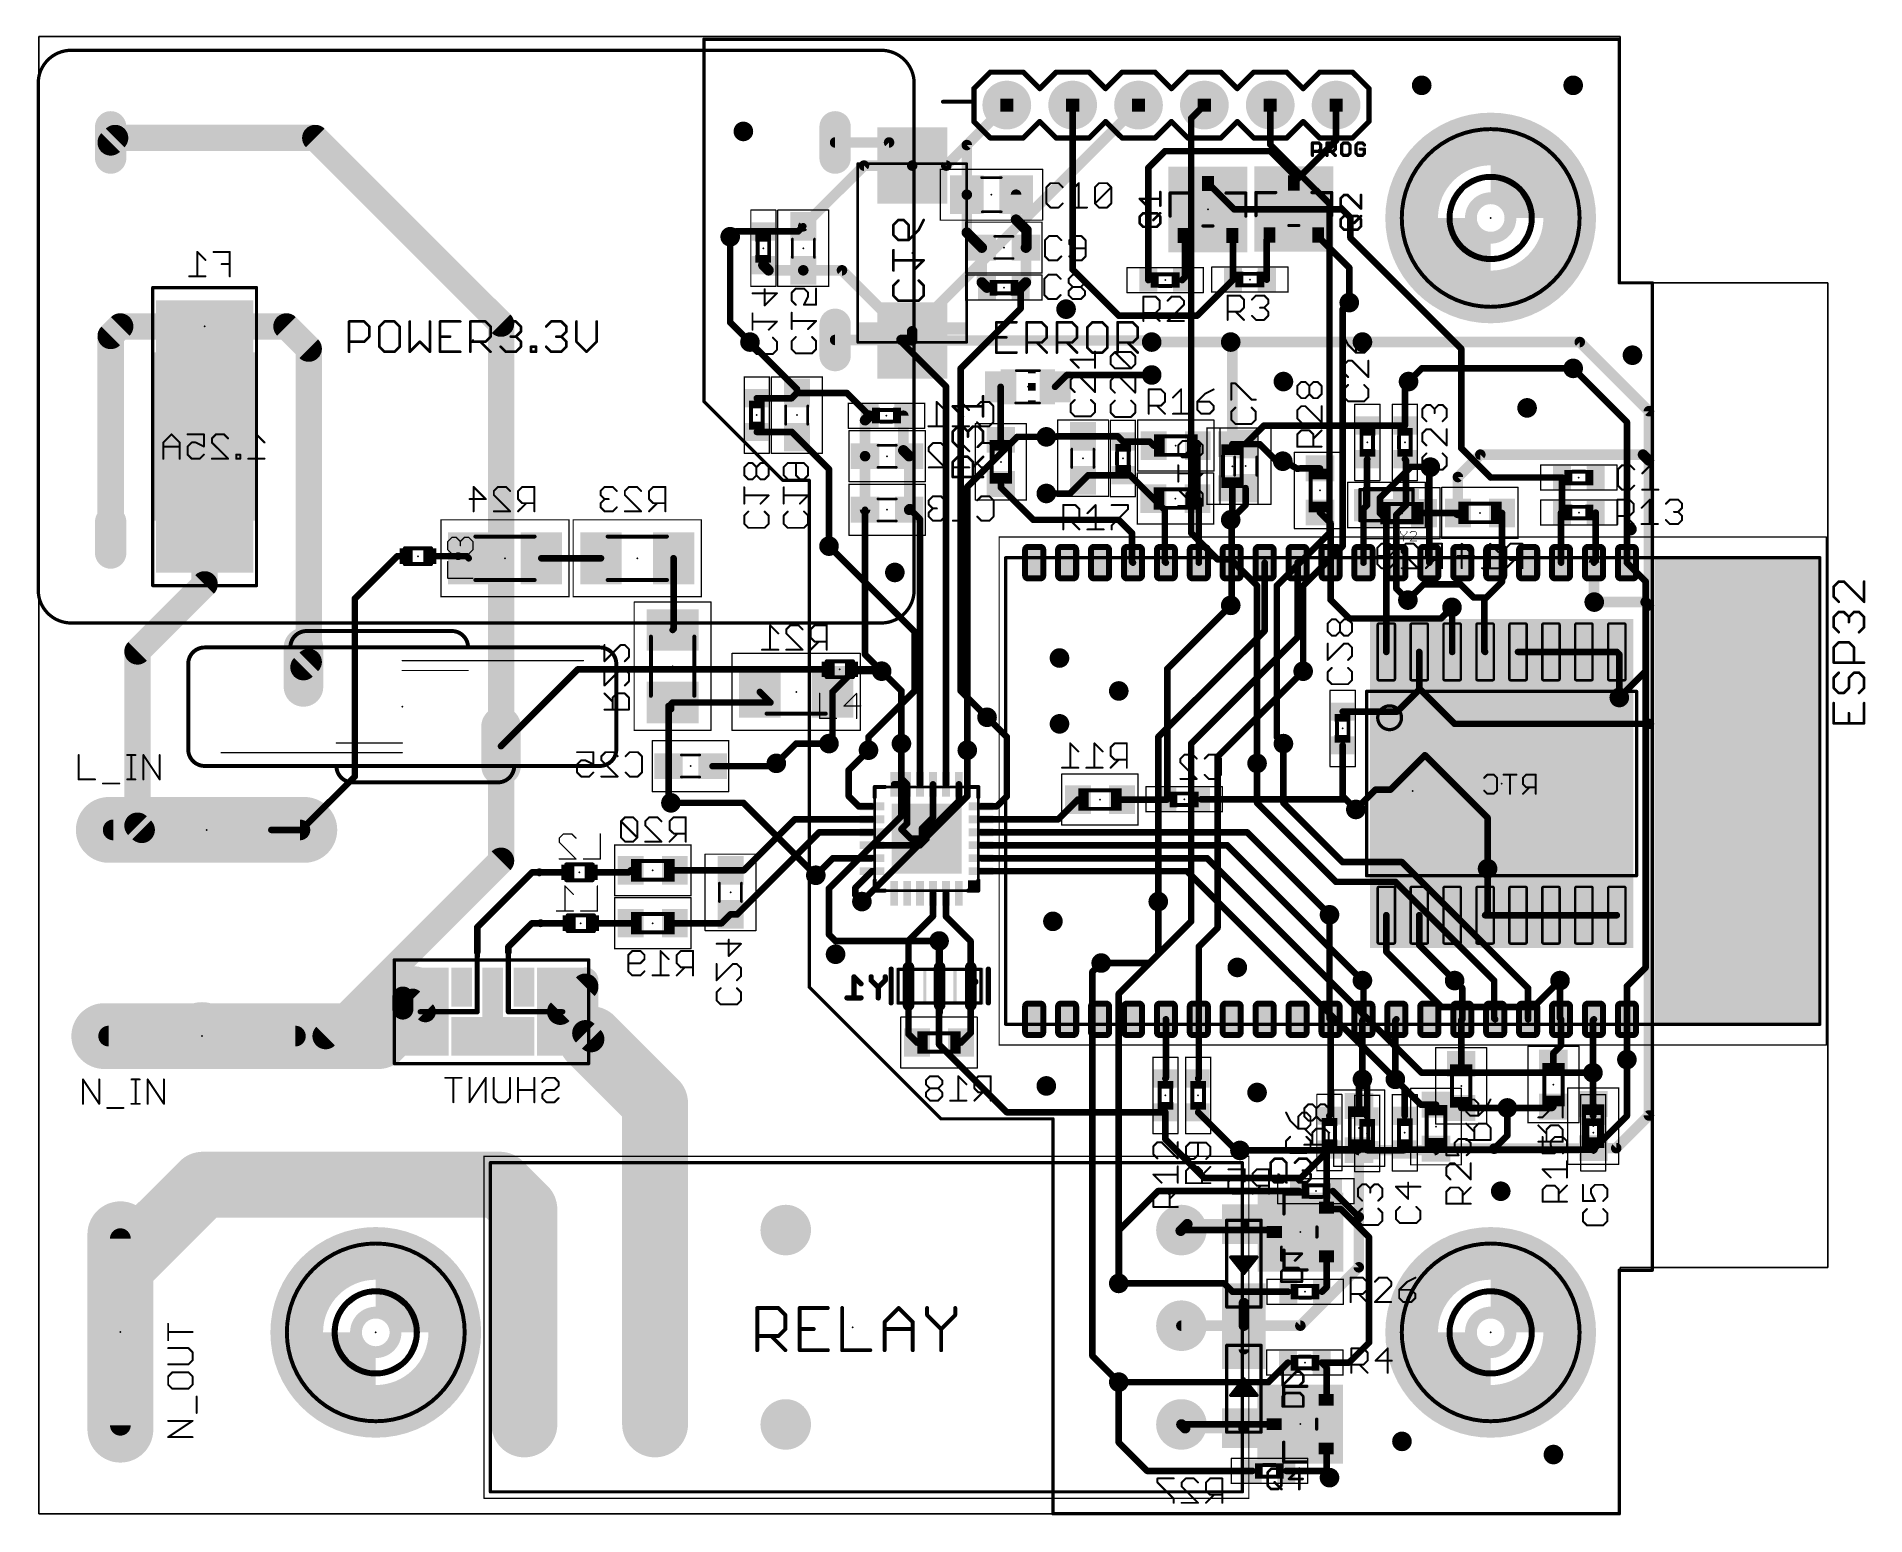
# Model space of a CAD drawing. Extents: x -0.1 to 70.5, y -0.1 to 57.
import ezdxf

# ---------------------------------------------------------------- set-up
doc = ezdxf.new("R2010")
doc.units = 0
for name, color, linetype in [('1', 14, 'CONTINUOUS'), ('16', 174, 'CONTINUOUS'), ('17', 94, 'CONTINUOUS'), ('18', 94, 'CONTINUOUS'), ('20', 30, 'CONTINUOUS'), ('21', 250, 'CONTINUOUS'), ('22', 250, 'CONTINUOUS'), ('23', 178, 'CONTINUOUS'), ('24', 178, 'CONTINUOUS'), ('25', 250, 'CONTINUOUS'), ('26', 250, 'CONTINUOUS'), ('39', 14, 'CONTINUOUS'), ('40', 174, 'CONTINUOUS'), ('41', 14, 'CONTINUOUS'), ('42', 174, 'CONTINUOUS'), ('51', 250, 'CONTINUOUS'), ('52', 250, 'CONTINUOUS')]:
    doc.layers.add(name, color=color, linetype=linetype)

# ---------------------------------------------------------------- blocks, each defined once
blk = doc.blocks.new('RECT')
blk.add_solid([(-0.5, -0.5), (0.5, -0.5), (-0.5, 0.5), (0.5, 0.5)])
blk = doc.blocks.new('RECT232000X148800R50')
at = {"const_width": 0.2325}
blk.add_lwpolyline([(0.6088, -0.2325), (0.6088, 0.2325, 0.4142), (0.4925, 0.3488), (-0.4925, 0.3488, 0.4142), (-0.6088, 0.2325), (-0.6088, -0.2325, 0.4142), (-0.4925, -0.3488), (0.4925, -0.3488, 0.4142)], format="xyb", close=True, dxfattribs=at)
blk.add_solid([(-0.5179, -0.2579), (0.5179, -0.2579), (-0.5179, 0.2579), (0.5179, 0.2579)])
blk = doc.blocks.new('LONGP100')
at = {"const_width": 1}
blk.add_lwpolyline([(-0.5, 0), (0.5, 0)], dxfattribs=at)
at = {"const_width": 0.5}
for points in [[(-0.5, 0.25, 1), (-0.5, -0.25)], [(0.5, -0.25, 1), (0.5, 0.25)]]:
    blk.add_lwpolyline(points, format="xyb", dxfattribs=at)
blk = doc.blocks.new('ROUNDP')
at = {"const_width": 0.5}
blk.add_lwpolyline([(0, -0.25, 1), (0, 0.25, 1), (0, -0.25)], format="xyb", dxfattribs=at)
blk = doc.blocks.new('RECT121920X365760R25')
at = {"const_width": 0.0953}
blk.add_lwpolyline([(0.3334, -1.0477), (0.3334, 1.0477, 0.4142), (0.2858, 1.0954), (-0.2858, 1.0954, 0.4142), (-0.3334, 1.0477), (-0.3334, -1.0477, 0.4142), (-0.2858, -1.0954), (0.2858, -1.0954, 0.4142)], format="xyb", close=True, dxfattribs=at)
blk.add_solid([(-0.3096, -1.0716), (0.3096, -1.0716), (-0.3096, 1.0716), (0.3096, 1.0716)])
blk = doc.blocks.new('RECT72000X304800R100')
at = {"const_width": 0.225}
blk.add_lwpolyline([(0.1125, -0.7275), (0.1125, 0.7275, 0.4142), (0, 0.84), (0, 0.84, 0.4142), (-0.1125, 0.7275), (-0.1125, -0.7275, 0.4142), (0, -0.84), (0, -0.84, 0.4142)], format="xyb", close=True, dxfattribs=at)
blk.add_solid([(-0.0254, -0.7529), (0.0254, -0.7529), (-0.0254, 0.7529), (0.0254, 0.7529)])
blk = doc.blocks.new('ROUNDV')
at = {"const_width": 0.5}
blk.add_lwpolyline([(0, -0.25, 1), (0, 0.25, 1), (0, -0.25)], format="xyb", dxfattribs=at)

msp = doc.modelspace()

# ---------------------------------------------------------------- linework, layer by layer
at = {"layer": '1'}
for points, const_width in [([(25.654, 56.9278, 1), (25.654, 56.8642)], 0.0635), ([(25.6857, 56.896, 1), (25.6223, 56.896)], 0.0635), ([(60.9918, 56.896, 1), (60.9282, 56.896)], 0.0635), ([(60.96, 56.8642, 1), (60.96, 56.9278)], 0.0635), ([(37.4098, 54.2842, 1), (37.2662, 54.4278)], 0.2032), ([(39.9415, 54.356, 1), (39.8145, 54.356)], 0.127), ([(50.1015, 54.356, 1), (49.9745, 54.356)], 0.127), ([(2.5964, 53.0936, 1), (2.9556, 52.7344)], 0.508), ([(2.948, 53.34, 1), (2.948, 52.832)], 0.508), ([(3.1276, 52.9064, 1), (2.7684, 53.2656)], 0.508), ([(10.8476, 53.2656, 1), (10.4884, 52.9064)], 0.508), ([(10.668, 52.832, 1), (10.668, 53.34)], 0.508), ([(35.8966, 52.813, 1), (35.6934, 52.813)], 0.2032), ([(35.7232, 52.8848, 1), (35.8668, 52.7412)], 0.2032), ([(49.9745, 52.9918, 1), (50.1015, 52.9918)], 0.127), ([(50.0829, 52.9469, 1), (49.9931, 53.0367)], 0.127), ([(43.434, 52.6415, 1), (43.434, 52.5145)], 0.127), ([(43.4789, 52.5331, 1), (43.3891, 52.6229)], 0.127), ([(47.5429, 52.6229, 1), (47.4531, 52.5331)], 0.127), ([(47.498, 52.5145, 1), (47.498, 52.6415)], 0.127), ([(42.8609, 51.9414, 1), (42.7339, 51.9414)], 0.127), ([(42.7525, 51.9863, 1), (42.8423, 51.8965)], 0.127), ([(48.5162, 51.5598, 1), (48.606, 51.47)], 0.127), ([(48.606, 51.47, 1), (48.5162, 51.5598)], 0.127), ([(48.5162, 51.47, 1), (48.606, 51.5598)], 0.127), ([(35.8966, 50.8982, 1), (35.6934, 50.8982)], 0.2032), ([(35.6934, 50.8982, 1), (35.8966, 50.8982)], 0.2032), ([(37.7966, 50.8982, 1), (37.5934, 50.8982)], 0.2032), ([(45.1409, 51.3891, 1), (45.0511, 51.2993)], 0.127), ([(48.3627, 51.4063, 1), (48.4525, 51.3165)], 0.127), ([(37.7668, 50.0068, 1), (37.6232, 49.8632)], 0.2032), ([(46.1075, 50.3962, 1), (46.1075, 50.2692)], 0.127), ([(46.0626, 50.2878, 1), (46.1524, 50.3776)], 0.127), ([(50.3208, 50.3776, 1), (50.231, 50.2878)], 0.127), ([(50.2759, 50.2692, 1), (50.2759, 50.3962)], 0.127), ([(50.6555, 50.0166, 1), (50.5285, 50.0166)], 0.127), ([(50.5471, 49.9717, 1), (50.6369, 50.0615)], 0.127), ([(26.7335, 49.276, 1), (26.6065, 49.276)], 0.127), ([(35.6934, 49.4352, 1), (35.8966, 49.4352)], 0.2032), ([(35.8668, 49.507, 1), (35.7232, 49.3634)], 0.2032), ([(37.5934, 49.935, 1), (37.7966, 49.935)], 0.2032), ([(38.2016, 49.53, 1), (37.9984, 49.53)], 0.2032), ([(38.0282, 49.4582, 1), (38.1718, 49.6018)], 0.2032), ([(44.2705, 49.3122, 1), (44.1435, 49.3122)], 0.127), ([(46.0299, 49.3571, 1), (45.9401, 49.2673)], 0.127), ([(47.5635, 49.2845, 1), (47.4737, 49.3743)], 0.127), ([(49.3415, 49.3743, 1), (49.2517, 49.2845)], 0.127), ([(36.4764, 48.8554, 1), (36.2732, 48.8554)], 0.2032), ([(36.303, 48.7836, 1), (36.4466, 48.9272)], 0.2032), ([(38.1764, 48.8554, 1), (37.9732, 48.8554)], 0.2032), ([(38.003, 48.9272, 1), (38.1466, 48.7836)], 0.2032), ([(37.9984, 48.8806, 1), (38.2016, 48.8806)], 0.2032), ([(38.1718, 48.8088, 1), (38.0282, 48.9524)], 0.2032), ([(46.1279, 49.2328, 1), (46.0009, 49.2328)], 0.127), ([(46.0195, 49.1879, 1), (46.1093, 49.2777)], 0.127), ([(47.4279, 49.1752, 1), (47.3009, 49.1752)], 0.127), ([(47.3195, 49.2201, 1), (47.4093, 49.1303)], 0.127), ([(50.6369, 49.2749, 1), (50.5471, 49.1851)], 0.127), ([(50.5285, 49.23, 1), (50.6555, 49.23)], 0.127), ([(39.9229, 48.0509, 1), (39.8331, 47.9611)], 0.127), ([(39.8145, 48.006, 1), (39.9415, 48.006)], 0.127), ([(50.6095, 48.08, 1), (50.4825, 48.08)], 0.127), ([(50.5011, 48.0351, 1), (50.5909, 48.1249)], 0.127), ([(36.2732, 47.5126, 1), (36.4764, 47.5126)], 0.2032), ([(36.4466, 47.5844, 1), (36.303, 47.4408)], 0.2032), ([(36.503, 47.2408, 1), (36.6466, 47.3844)], 0.2032), ([(37.803, 47.3844, 1), (37.9466, 47.2408)], 0.2032), ([(37.9383, 47.3126, 1), (37.8113, 47.3126)], 0.127), ([(37.9732, 47.5126, 1), (38.1764, 47.5126)], 0.2032), ([(38.1466, 47.4408, 1), (38.003, 47.5844)], 0.2032), ([(42.7339, 47.6022, 1), (42.8609, 47.6022)], 0.127), ([(44.0525, 47.6471, 1), (44.1423, 47.5573)], 0.127), ([(44.1435, 47.7118, 1), (44.2705, 47.7118)], 0.127), ([(44.2519, 47.6669, 1), (44.1621, 47.7567)], 0.127), ([(46.0009, 47.6206, 1), (46.1279, 47.6206)], 0.127), ([(46.1093, 47.5757, 1), (46.0195, 47.6655)], 0.127), ([(47.3009, 47.6206, 1), (47.4279, 47.6206)], 0.127), ([(60.9282, 47.498, 1), (60.9918, 47.498)], 0.0635), ([(60.96, 47.5298, 1), (60.96, 47.4663)], 0.0635), ([(62.2618, 47.498, 1), (62.1983, 47.498)], 0.0635), ([(62.23, 47.4663, 1), (62.23, 47.5298)], 0.0635), ([(37.8113, 46.5108, 1), (37.9383, 46.5108)], 0.127), ([(37.9197, 46.4659, 1), (37.8299, 46.5557)], 0.127), ([(50.4825, 46.736, 1), (50.6095, 46.736)], 0.127), ([(18.086, 45.922, 1), (17.578, 45.922)], 0.508), ([(17.6524, 45.7424, 1), (18.0116, 46.1016)], 0.508), ([(26.7149, 46.0189, 1), (26.6251, 45.9291)], 0.127), ([(26.6065, 45.974, 1), (26.7335, 45.974)], 0.127), ([(41.656, 46.2915, 1), (41.656, 46.1645)], 0.127), ([(41.6111, 46.1831, 1), (41.7009, 46.2729)], 0.127), ([(44.6269, 46.2729, 1), (44.7167, 46.1831)], 0.127), ([(44.6718, 46.1645, 1), (44.6718, 46.2915)], 0.127), ([(27.3871, 45.1671, 1), (27.4769, 45.2569)], 0.127), ([(42.926, 45.3136, 1), (42.926, 45.1104)], 0.2032), ([(45.974, 45.3136, 1), (45.974, 45.1104)], 0.2032), ([(45.974, 45.1104, 1), (45.974, 45.3136)], 0.2032), ([(51.054, 45.1104, 1), (51.054, 45.3136)], 0.2032), ([(54.9275, 44.958, 1), (54.8005, 44.958)], 0.127), ([(54.8191, 44.9131, 1), (54.9089, 45.0029)], 0.127), ([(35.6235, 44.196, 1), (35.4965, 44.196)], 0.127), ([(35.5151, 44.2409, 1), (35.6049, 44.1511)], 0.127), ([(39.658, 44.0055, 1), (39.658, 43.8785)], 0.127), ([(39.7029, 43.8971, 1), (39.6131, 43.9869)], 0.127), ([(42.926, 43.8785, 1), (42.926, 44.0055)], 0.127), ([(52.8769, 43.6431, 1), (52.7871, 43.7329)], 0.127), ([(59.2269, 44.2409, 1), (59.1371, 44.1511)], 0.127), ([(37.1643, 43.4848, 1), (37.0373, 43.4848)], 0.127), ([(39.1559, 43.5297, 1), (39.2457, 43.4399)], 0.127), ([(52.7561, 43.5486, 1), (52.6291, 43.5486)], 0.127), ([(52.6477, 43.5935, 1), (52.7375, 43.5037)], 0.127), ([(25.6765, 42.9485, 1), (25.6315, 42.9035)], 0.0635), ([(25.6223, 42.926, 1), (25.6857, 42.926)], 0.0635), ([(38.862, 41.6177, 1), (38.862, 41.4907)], 0.127), ([(39.2233, 41.5991, 1), (39.3131, 41.5093)], 0.127), ([(39.2906, 41.6401, 1), (39.2906, 41.5131)], 0.127), ([(39.3355, 41.5317, 1), (39.2457, 41.6215)], 0.127), ([(39.2682, 41.4907, 1), (39.2682, 41.6177)], 0.127), ([(40.2774, 41.6401, 1), (40.2774, 41.5131)], 0.127), ([(40.2774, 41.5131, 1), (40.2774, 41.6401)], 0.127), ([(41.6587, 41.6215, 1), (41.5689, 41.5317)], 0.127), ([(41.6138, 41.5131, 1), (41.6138, 41.6401)], 0.127), ([(47.2605, 42.0543, 1), (47.2605, 41.9273)], 0.127), ([(47.3054, 41.9459, 1), (47.2156, 42.0357)], 0.127), ([(51.2426, 42.0543, 1), (51.2426, 41.9273)], 0.127), ([(51.2426, 41.9273, 1), (51.2426, 42.0543)], 0.127), ([(52.6291, 41.9908, 1), (52.7561, 41.9908)], 0.127), ([(52.6926, 41.9273, 1), (52.6926, 42.0543)], 0.127), ([(61.3175, 42.124, 1), (61.1905, 42.124)], 0.127), ([(61.2091, 42.0791, 1), (61.2989, 42.1689)], 0.127), ([(37.1457, 41.4927, 1), (37.0559, 41.4029)], 0.127), ([(37.0373, 41.4478, 1), (37.1643, 41.4478)], 0.127), ([(37.0645, 41.3943, 1), (37.1543, 41.4841)], 0.127), ([(41.817, 41.4369, 1), (41.817, 41.3099)], 0.127), ([(41.7721, 41.3285, 1), (41.8619, 41.4183)], 0.127), ([(42.8935, 41.4183, 1), (42.8037, 41.3285)], 0.127), ([(42.8486, 41.3099, 1), (42.8486, 41.4369)], 0.127), ([(42.9605, 41.1717, 1), (43.0503, 41.2615)], 0.127), ([(44.7561, 41.2038, 1), (44.6291, 41.2038)], 0.127), ([(44.6477, 41.2487, 1), (44.7375, 41.1589)], 0.127), ([(44.7503, 41.1717, 1), (44.6605, 41.2615)], 0.127), ([(46.501, 41.3211, 1), (46.5908, 41.2313)], 0.127), ([(54.9089, 41.1675, 1), (54.8191, 41.0777)], 0.127), ([(54.8005, 41.1226, 1), (54.9275, 41.1226)], 0.127), ([(47.9806, 40.6781, 1), (47.9806, 40.5511)], 0.127), ([(48.0733, 40.6695, 1), (48.0095, 40.5597)], 0.127), ([(48.0414, 40.5511, 1), (48.0414, 40.6781)], 0.127), ([(48.5363, 40.3852, 1), (48.5528, 40.2593)], 0.127), ([(48.5127, 40.2673, 1), (48.5765, 40.3771)], 0.127), ([(48.6546, 40.4001, 1), (48.6546, 40.2731)], 0.127), ([(48.6628, 40.2736, 1), (48.6464, 40.3996)], 0.127), ([(49.4156, 40.2731, 1), (49.4156, 40.4001)], 0.127), ([(51.2955, 40.6802, 1), (51.1685, 40.6802)], 0.127), ([(51.1871, 40.7251, 1), (51.2769, 40.6353)], 0.127), ([(51.2875, 40.6459, 1), (51.1977, 40.7357)], 0.127), ([(52.7375, 40.7357, 1), (52.6477, 40.6459)], 0.127), ([(52.7955, 40.6514, 1), (52.6685, 40.6514)], 0.127), ([(52.6871, 40.6065, 1), (52.7769, 40.6963)], 0.127), ([(53.6975, 40.3468, 1), (53.5705, 40.3468)], 0.127), ([(53.5891, 40.3917, 1), (53.6789, 40.3019)], 0.127), ([(53.7181, 40.3411, 1), (53.6283, 40.4309)], 0.127), ([(28.702, 39.9098, 1), (28.702, 39.8462)], 0.0635), ([(28.6795, 39.8555, 1), (28.7245, 39.9005)], 0.0635), ([(29.7497, 39.878, 1), (29.6863, 39.878)], 0.0635), ([(29.718, 39.8462, 1), (29.718, 39.9098)], 0.0635), ([(37.1729, 39.7392, 1), (37.0459, 39.7392)], 0.127), ([(37.1543, 39.6435, 1), (37.0645, 39.5537)], 0.127), ([(37.0459, 39.5986, 1), (37.1729, 39.5986)], 0.127), ([(40.2325, 39.9215, 1), (40.3223, 39.8317)], 0.127), ([(40.3223, 39.8317, 1), (40.2325, 39.9215)], 0.127), ([(40.4742, 40.1369, 1), (40.4742, 40.0099)], 0.127), ([(40.5191, 40.0285, 1), (40.4293, 40.1183)], 0.127), ([(41.817, 40.1369, 1), (41.817, 40.0099)], 0.127), ([(41.817, 40.0099, 1), (41.817, 40.1369)], 0.127), ([(42.1353, 40.1183, 1), (42.0455, 40.0285)], 0.127), ([(42.0904, 40.0099, 1), (42.0904, 40.1369)], 0.127), ([(46.6094, 39.5762, 1), (46.4824, 39.5762)], 0.127), ([(55.9822, 40.0444, 1), (56.0227, 39.924)], 0.127), ([(56.0061, 40.0489, 1), (56.0061, 39.9219)], 0.127), ([(55.9575, 39.9393, 1), (56.0473, 40.0291)], 0.127), ([(56.0263, 39.9252, 1), (55.9858, 40.0456)], 0.127), ([(58.8117, 39.9854, 1), (58.6847, 39.9854)], 0.127), ([(58.7482, 39.9219, 1), (58.7482, 40.0489)], 0.127), ([(38.862, 39.4335, 1), (38.862, 39.3065)], 0.127), ([(39.7259, 39.4149, 1), (39.8157, 39.3251)], 0.127), ([(39.7708, 39.3065, 1), (39.7708, 39.4335)], 0.127), ([(43.0375, 39.2161, 1), (42.9477, 39.1263)], 0.127), ([(42.9477, 39.1263, 1), (43.0375, 39.2161)], 0.127), ([(43.4975, 38.7298, 1), (43.3705, 38.7298)], 0.127), ([(43.3891, 38.6849, 1), (43.4789, 38.7747)], 0.127), ([(44.7375, 39.2161, 1), (44.6477, 39.1263)], 0.127), ([(44.6291, 39.1712, 1), (44.7561, 39.1712)], 0.127), ([(44.8075, 39.1198, 1), (44.6805, 39.1198)], 0.127), ([(44.6991, 39.0749, 1), (44.7889, 39.1647)], 0.127), ([(46.4824, 38.9259, 1), (46.6094, 38.9259)], 0.127), ([(46.5908, 38.881, 1), (46.501, 38.9708)], 0.127), ([(51.1575, 38.782, 1), (51.0305, 38.782)], 0.127), ([(51.0491, 38.8269, 1), (51.1389, 38.7371)], 0.127), ([(51.1685, 38.92, 1), (51.2955, 38.92)], 0.127), ([(51.2769, 38.8751, 1), (51.1871, 38.9649)], 0.127), ([(52.6685, 38.92, 1), (52.7955, 38.92)], 0.127), ([(52.7769, 38.8751, 1), (52.6871, 38.9649)], 0.127), ([(38.354, 38.4175, 1), (38.354, 38.2905)], 0.127), ([(38.3091, 38.3091, 1), (38.3989, 38.3989)], 0.127), ([(41.7009, 38.3989, 1), (41.6111, 38.3091)], 0.127), ([(41.656, 38.2905, 1), (41.656, 38.4175)], 0.127), ([(46.0189, 38.3989, 1), (45.9291, 38.3091)], 0.127), ([(45.9291, 38.3989, 1), (46.0189, 38.3091)], 0.127), ([(46.0775, 38.314, 1), (45.9505, 38.314)], 0.127), ([(45.9691, 38.2691, 1), (46.0589, 38.3589)], 0.127), ([(49.4605, 38.6815, 1), (49.3707, 38.5917)], 0.127), ([(49.8875, 38.2282, 1), (49.7605, 38.2282)], 0.127), ([(49.7791, 38.1833, 1), (49.8689, 38.2731)], 0.127), ([(52.4275, 38.552, 1), (52.3005, 38.552)], 0.127), ([(52.3191, 38.5969, 1), (52.4089, 38.5071)], 0.127), ([(58.7775, 38.6293, 1), (58.6505, 38.6293)], 0.127), ([(58.7115, 38.6928, 1), (58.7165, 38.5659)], 0.127), ([(58.7931, 38.6793, 1), (58.7033, 38.5895)], 0.127), ([(58.6847, 38.6344, 1), (58.8117, 38.6344)], 0.127), ([(58.7069, 38.5859, 1), (58.7967, 38.6757)], 0.127), ([(58.7543, 38.5673, 1), (58.7493, 38.6943)], 0.127), ([(60.1153, 38.6308, 1), (59.9883, 38.6308)], 0.127), ([(30.5249, 37.3829, 1), (30.4351, 37.2931)], 0.127), ([(42.2275, 37.846, 1), (42.1005, 37.846)], 0.127), ([(42.1191, 37.8011, 1), (42.2089, 37.8909)], 0.127), ([(42.2089, 36.7849, 1), (42.1191, 36.6951)], 0.127), ([(42.1005, 36.74, 1), (42.2275, 36.74)], 0.127), ([(42.1591, 36.6551, 1), (42.2489, 36.7449)], 0.127), ([(43.4789, 36.7849, 1), (43.3891, 36.6951)], 0.127), ([(43.3705, 36.74, 1), (43.4975, 36.74)], 0.127), ([(43.4291, 36.6551, 1), (43.5189, 36.7449)], 0.127), ([(44.6805, 36.7, 1), (44.8075, 36.7)], 0.127), ([(46.0775, 36.7, 1), (45.9505, 36.7)], 0.127), ([(45.9505, 36.7, 1), (46.0775, 36.7)], 0.127), ([(47.3475, 36.7, 1), (47.2205, 36.7)], 0.127), ([(48.6175, 36.7, 1), (48.4905, 36.7)], 0.127), ([(49.8875, 36.7, 1), (49.7605, 36.7)], 0.127), ([(49.7605, 36.7, 1), (49.8875, 36.7)], 0.127), ([(51.0305, 36.7, 1), (51.1575, 36.7)], 0.127), ([(52.4275, 36.7, 1), (52.3005, 36.7)], 0.127), ([(52.3005, 36.7, 1), (52.4275, 36.7)], 0.127), ([(53.5705, 36.7, 1), (53.6975, 36.7)], 0.127), ([(58.6505, 36.7, 1), (58.7775, 36.7)], 0.127), ([(60.0856, 36.7, 1), (59.8824, 36.7)], 0.2032), ([(59.9391, 36.7449, 1), (60.0289, 36.6551)], 0.127), ([(59.9883, 36.7678, 1), (60.1153, 36.7678)], 0.127), ([(60.0967, 36.7229, 1), (60.0069, 36.8127)], 0.127), ([(61.2989, 36.7449, 1), (61.2091, 36.6551)], 0.127), ([(61.1905, 36.7, 1), (61.3175, 36.7)], 0.127), ([(62.0395, 35.978, 1), (61.9125, 35.978)], 0.127), ([(61.9311, 35.9331, 1), (62.0209, 36.0229)], 0.127), ([(49.8689, 35.3109, 1), (49.7791, 35.2211)], 0.127), ([(49.7605, 35.266, 1), (49.8875, 35.266)], 0.127), ([(52.4089, 35.7427, 1), (52.3191, 35.6529)], 0.127), ([(52.3005, 35.6978, 1), (52.4275, 35.6978)], 0.127), ([(52.7617, 35.2103, 1), (52.8515, 35.3001)], 0.127), ([(59.8824, 35.1898, 1), (60.0856, 35.1898)], 0.2032), ([(60.0558, 35.2616, 1), (59.9122, 35.118)], 0.2032), ([(59.923, 35.1072, 1), (60.0666, 35.2508)], 0.2032), ([(45.9291, 35.0969, 1), (46.0189, 35.0071)], 0.127), ([(45.9505, 35.092, 1), (46.0775, 35.092)], 0.127), ([(46.0589, 35.0471, 1), (45.9691, 35.1369)], 0.127), ([(50.546, 34.6075, 1), (50.546, 34.4805)], 0.127), ([(50.5011, 34.4991, 1), (50.5909, 34.5889)], 0.127), ([(54.0317, 34.5889, 1), (54.1215, 34.4991)], 0.127), ([(54.0766, 34.4805, 1), (54.0766, 34.6075)], 0.127), ([(54.5533, 34.9309, 1), (54.4635, 35.0207)], 0.127), ([(33.8455, 34.036, 1), (33.7185, 34.036)], 0.127), ([(33.7371, 33.9911, 1), (33.8269, 34.0809)], 0.127), ([(47.2205, 34.076, 1), (47.3475, 34.076)], 0.127), ([(47.3289, 34.0311, 1), (47.2391, 34.1209)], 0.127), ([(48.4905, 33.822, 1), (48.6175, 33.822)], 0.127), ([(48.5989, 33.7771, 1), (48.5091, 33.8669)], 0.127), ([(20.8, 32.6495, 1), (20.8, 32.5225)], 0.127), ([(20.8449, 32.5411, 1), (20.7551, 32.6309)], 0.127), ([(30.4058, 32.5225, 1), (30.4058, 32.6495)], 0.127), ([(31.389, 32.6495, 1), (31.389, 32.5225)], 0.127), ([(32.4829, 32.6309, 1), (32.3931, 32.5411)], 0.127), ([(32.438, 32.5225, 1), (32.438, 32.6495)], 0.127), ([(32.4671, 32.4671, 1), (32.5569, 32.5569)], 0.127), ([(48.8129, 32.4671, 1), (48.7231, 32.5569)], 0.127), ([(62.0395, 32.512, 1), (61.9125, 32.512)], 0.127), ([(61.9125, 32.512, 1), (62.0395, 32.512)], 0.127), ([(62.0209, 32.4671, 1), (61.9311, 32.5569)], 0.127), ([(33.7185, 31.75, 1), (33.8455, 31.75)], 0.127), ([(33.8269, 31.7051, 1), (33.7371, 31.7949)], 0.127), ([(35.6049, 31.7949, 1), (35.5151, 31.7051)], 0.127), ([(35.4965, 31.75, 1), (35.6235, 31.75)], 0.127), ([(60.9151, 31.5409, 1), (61.0049, 31.4511)], 0.127), ([(36.5311, 30.6891, 1), (36.6209, 30.7789)], 0.127), ([(18.086, 29.618, 1), (17.578, 29.618)], 0.508), ([(17.578, 29.618, 1), (18.086, 29.618)], 0.508), ([(17.7871, 29.6629, 1), (17.8769, 29.5731)], 0.127), ([(29.21, 29.7815, 1), (29.21, 29.6545)], 0.127), ([(29.2549, 29.6731, 1), (29.1651, 29.7629)], 0.127), ([(30.48, 29.6545, 1), (30.48, 29.7815)], 0.127), ([(32.0675, 29.972, 1), (31.9405, 29.972)], 0.127), ([(31.9591, 30.0169, 1), (32.0489, 29.9271)], 0.127), ([(33.3375, 29.718, 1), (33.2105, 29.718)], 0.127), ([(43.2435, 29.972, 1), (43.1165, 29.972)], 0.127), ([(43.1351, 30.0169, 1), (43.2249, 29.9271)], 0.127), ([(44.5135, 29.718, 1), (44.3865, 29.718)], 0.127), ([(44.4051, 29.7629, 1), (44.4949, 29.6731)], 0.127), ([(48.0695, 29.718, 1), (47.9425, 29.718)], 0.127), ([(28.4031, 29.0009, 1), (28.4929, 28.9111)], 0.127), ([(31.9405, 29.464, 1), (32.0675, 29.464)], 0.127), ([(35.8775, 29.464, 1), (35.7505, 29.464)], 0.127), ([(45.5295, 29.21, 1), (45.4025, 29.21)], 0.127), ([(45.4211, 29.2549, 1), (45.5109, 29.1651)], 0.127), ([(47.0535, 28.956, 1), (46.9265, 28.956)], 0.127), ([(53.5089, 29.3149, 1), (53.4191, 29.2251)], 0.127), ([(53.5089, 29.2251, 1), (53.4191, 29.3149)], 0.127), ([(24.384, 27.4955, 1), (24.384, 27.3685)], 0.127), ([(27.2229, 27.4769, 1), (27.1331, 27.3871)], 0.127), ([(27.178, 27.3685, 1), (27.178, 27.4955)], 0.127), ([(35.7505, 27.686, 1), (35.8775, 27.686)], 0.127), ([(35.8589, 27.6411, 1), (35.7691, 27.7309)], 0.127), ([(47.0349, 27.4769, 1), (46.9451, 27.3871)], 0.127), ([(48.0509, 27.4769, 1), (47.9611, 27.3871)], 0.127), ([(51.562, 28.0035, 1), (51.562, 27.8765)], 0.127), ([(51.6069, 27.8951, 1), (51.5171, 27.9849)], 0.127), ([(52.0891, 27.9849, 1), (52.1789, 27.8951)], 0.127), ([(52.134, 27.8765, 1), (52.134, 28.0035)], 0.127), ([(33.2105, 26.924, 1), (33.3375, 26.924)], 0.127), ([(33.3189, 26.8791, 1), (33.2291, 26.9689)], 0.127), ([(46.9265, 27.432, 1), (47.0535, 27.432)], 0.127), ([(47.9425, 27.432, 1), (48.0695, 27.432)], 0.127), ([(50.7551, 27.2229, 1), (50.8449, 27.1331)], 0.127), ([(55.9435, 26.854, 1), (55.8165, 26.854)], 0.127), ([(55.8351, 26.8091, 1), (55.9249, 26.8989)], 0.127), ([(17.578, 25.198, 1), (18.086, 25.198)], 0.508), ([(18.0116, 25.0184, 1), (17.6524, 25.3776)], 0.508), ([(29.9271, 24.5931, 1), (30.0169, 24.6829)], 0.127), ([(50.292, 25.2095, 1), (50.292, 25.0825)], 0.127), ([(50.2471, 25.1011, 1), (50.3369, 25.1909)], 0.127), ([(52.6229, 25.1909, 1), (52.5331, 25.1011)], 0.127), ([(52.578, 25.0825, 1), (52.578, 25.2095)], 0.127), ([(55.8165, 24.892, 1), (55.9435, 24.892)], 0.127), ([(30.5435, 24.13, 1), (30.4165, 24.13)], 0.127), ([(30.4351, 24.1749, 1), (30.5249, 24.0851)], 0.127), ([(50.038, 24.4475, 1), (50.038, 24.3205)], 0.127), ([(49.9931, 24.3391, 1), (50.0829, 24.4289)], 0.127), ([(52.3689, 24.4289, 1), (52.2791, 24.3391)], 0.127), ([(52.324, 24.3205, 1), (52.324, 24.4475)], 0.127), ([(31.7051, 23.6669, 1), (31.7949, 23.5771)], 0.127), ([(43.1165, 23.622, 1), (43.2435, 23.622)], 0.127), ([(44.3865, 22.86, 1), (44.5135, 22.86)], 0.127), ([(44.4949, 22.8151, 1), (44.4051, 22.9049)], 0.127), ([(45.4025, 22.606, 1), (45.5295, 22.606)], 0.127), ([(45.5109, 22.5611, 1), (45.4211, 22.6509)], 0.127), ([(49.8475, 23.114, 1), (49.7205, 23.114)], 0.127), ([(30.5249, 22.3969, 1), (30.4351, 22.3071)], 0.127), ([(30.4165, 22.352, 1), (30.5435, 22.352)], 0.127), ([(30.734, 22.1615, 1), (30.734, 22.0345)], 0.127), ([(30.6891, 22.0531, 1), (30.7789, 22.1429)], 0.127), ([(34.6769, 22.1429, 1), (34.7667, 22.0531)], 0.127), ([(34.7902, 22.1029, 1), (34.6632, 22.1029)], 0.127), ([(34.7716, 22.058, 1), (34.6818, 22.1478)], 0.127), ([(34.7218, 22.0345, 1), (34.7218, 22.1615)], 0.127), ([(44.8075, 21.884, 1), (44.6805, 21.884)], 0.127), ([(44.6991, 21.9289, 1), (44.7889, 21.8391)], 0.127), ([(40.978, 21.3155, 1), (40.978, 21.1885)], 0.127), ([(42.7971, 21.2969, 1), (42.8869, 21.2071)], 0.127), ([(42.842, 21.1885, 1), (42.842, 21.3155)], 0.127), ([(62.0209, 21.0371, 1), (61.9311, 21.1269)], 0.127), ([(51.0989, 20.6189, 1), (51.0091, 20.5291)], 0.127), ([(51.1575, 20.534, 1), (51.0305, 20.534)], 0.127), ([(51.0491, 20.4891, 1), (51.1389, 20.5789)], 0.127), ([(54.6549, 20.6189, 1), (54.5651, 20.5291)], 0.127), ([(56.1975, 20.574, 1), (56.0705, 20.574)], 0.127), ([(56.0891, 20.5291, 1), (56.1789, 20.6189)], 0.127), ([(58.7375, 20.574, 1), (58.6105, 20.574)], 0.127), ([(61.3175, 20.36, 1), (61.1905, 20.36)], 0.127), ([(61.2091, 20.4049, 1), (61.2989, 20.3151)], 0.127), ([(61.9125, 21.082, 1), (62.0395, 21.082)], 0.127), ([(29.7405, 20.3425, 1), (29.6955, 20.2975)], 0.0635), ([(29.6863, 20.32, 1), (29.7497, 20.32)], 0.0635), ([(54.9675, 20.28, 1), (54.8405, 20.28)], 0.127), ([(54.8591, 20.2351, 1), (54.9489, 20.3249)], 0.127), ([(57.5075, 20.28, 1), (57.3805, 20.28)], 0.127), ([(57.3991, 20.2351, 1), (57.4889, 20.3249)], 0.127), ([(43.5375, 19.08, 1), (43.4105, 19.08)], 0.127), ([(44.8075, 19.08, 1), (44.6805, 19.08)], 0.127), ([(44.6805, 19.08, 1), (44.8075, 19.08)], 0.127), ([(49.8289, 19.1649, 1), (49.7391, 19.0751)], 0.127), ([(49.7205, 19.12, 1), (49.8475, 19.12)], 0.127), ([(49.8875, 19.08, 1), (49.7605, 19.08)], 0.127), ([(49.7791, 19.0351, 1), (49.8689, 19.1249)], 0.127), ([(51.1175, 19.04, 1), (50.9905, 19.04)], 0.127), ([(51.0091, 19.0849, 1), (51.0989, 18.9951)], 0.127), ([(51.0305, 19.08, 1), (51.1575, 19.08)], 0.127), ([(51.1389, 19.0351, 1), (51.0491, 19.1249)], 0.127), ([(52.3875, 19.04, 1), (52.2605, 19.04)], 0.127), ([(52.2791, 19.0849, 1), (52.3689, 18.9951)], 0.127), ([(52.4089, 19.0351, 1), (52.3191, 19.1249)], 0.127), ([(54.9275, 19.04, 1), (54.8005, 19.04)], 0.127), ([(54.8191, 19.0849, 1), (54.9089, 18.9951)], 0.127), ([(54.8405, 19.08, 1), (54.9675, 19.08)], 0.127), ([(54.9489, 19.0351, 1), (54.8591, 19.1249)], 0.127), ([(56.1789, 19.1649, 1), (56.0891, 19.0751)], 0.127), ([(56.0705, 19.12, 1), (56.1975, 19.12)], 0.127), ([(56.1291, 19.0351, 1), (56.2189, 19.1249)], 0.127), ([(57.3805, 19.08, 1), (57.5075, 19.08)], 0.127), ([(58.7189, 19.1649, 1), (58.6291, 19.0751)], 0.127), ([(58.6105, 19.12, 1), (58.7375, 19.12)], 0.127), ([(58.7775, 19.08, 1), (58.6505, 19.08)], 0.127), ([(58.6691, 19.0351, 1), (58.7589, 19.1249)], 0.127), ([(60.0075, 19.04, 1), (59.8805, 19.04)], 0.127), ([(59.8991, 19.0849, 1), (59.9889, 18.9951)], 0.127), ([(60.0289, 19.0351, 1), (59.9391, 19.1249)], 0.127), ([(61.3175, 19.08, 1), (61.1905, 19.08)], 0.127), ([(61.1905, 19.08, 1), (61.3175, 19.08)], 0.127), ([(8.8, 18.686, 1), (8.8, 18.178)], 0.508), ([(10.8864, 18.6116, 1), (11.2456, 18.2524)], 0.508), ([(11.066, 18.178, 1), (11.066, 18.686)], 0.508), ([(34.7716, 18.1502, 1), (34.6818, 18.0604)], 0.127), ([(34.6632, 18.1053, 1), (34.7902, 18.1053)], 0.127), ([(58.4835, 17.78, 1), (58.3565, 17.78)], 0.127), ([(58.3751, 17.8249, 1), (58.4649, 17.7351)], 0.127), ([(58.6505, 18.074, 1), (58.7775, 18.074)], 0.127), ([(58.7589, 18.0291, 1), (58.6691, 18.1189)], 0.127), ([(61.3175, 17.526, 1), (61.1905, 17.526)], 0.127), ([(43.5189, 16.7696, 1), (43.4291, 16.8594)], 0.127), ([(44.7889, 16.7755, 1), (44.6991, 16.8653)], 0.127), ([(54.8005, 17.36, 1), (54.9275, 17.36)], 0.127), ([(58.3565, 17.4108, 1), (58.4835, 17.4108)], 0.127), ([(60.0075, 17.018, 1), (59.8805, 17.018)], 0.127), ([(59.8805, 17.018, 1), (60.0075, 17.018)], 0.127), ([(61.1905, 17.526, 1), (61.3175, 17.526)], 0.127), ([(43.4086, 16.8389, 1), (43.4984, 16.7491)], 0.127), ([(43.4105, 16.8145, 1), (43.5375, 16.8145)], 0.127), ([(44.6727, 16.8389, 1), (44.7625, 16.7491)], 0.127), ([(44.6805, 16.8204, 1), (44.8075, 16.8204)], 0.127), ([(51.0989, 16.8089, 1), (51.0091, 16.7191)], 0.127), ([(50.9905, 16.764, 1), (51.1175, 16.764)], 0.127), ([(51.2987, 16.5828, 1), (51.1717, 16.5828)], 0.127), ([(51.1903, 16.5379, 1), (51.2801, 16.6277)], 0.127), ([(52.3689, 16.8089, 1), (52.2791, 16.7191)], 0.127), ([(52.2605, 16.764, 1), (52.3875, 16.764)], 0.127), ([(52.7495, 16.402, 1), (52.6225, 16.402)], 0.127), ([(52.6411, 16.3571, 1), (52.7309, 16.4469)], 0.127), ([(37.338, 15.5575, 1), (37.338, 15.4305)], 0.127), ([(37.2931, 15.4491, 1), (37.3829, 15.5389)], 0.127), ([(43.517, 15.494, 1), (43.39, 15.494)], 0.127), ([(43.4535, 15.4305, 1), (43.4535, 15.5575)], 0.127), ([(44.7625, 15.5389, 1), (44.6727, 15.4491)], 0.127), ([(49.8689, 15.3594, 1), (49.7791, 15.4492)], 0.127), ([(54.864, 15.7235, 1), (54.864, 15.5965)], 0.127), ([(56.642, 15.7235, 1), (56.642, 15.5965)], 0.127), ([(56.642, 15.5965, 1), (56.642, 15.7235)], 0.127), ([(58.3243, 15.7049, 1), (58.4141, 15.6151)], 0.127), ([(58.3692, 15.5965, 1), (58.3692, 15.7235)], 0.127), ([(58.4649, 15.6659, 1), (58.3751, 15.7557)], 0.127), ([(34.798, 15.2718, 1), (34.798, 15.2082)], 0.0635), ([(34.7755, 15.2175, 1), (34.8205, 15.2625)], 0.0635), ([(39.1478, 15.24, 1), (39.0842, 15.24)], 0.0635), ([(39.116, 15.2082, 1), (39.116, 15.2718)], 0.0635), ([(49.7332, 15.4033, 1), (49.823, 15.3135)], 0.127), ([(49.7605, 15.4043, 1), (49.8875, 15.4043)], 0.127), ([(51.1717, 15.3288, 1), (51.2987, 15.3288)], 0.127), ([(52.6225, 15.354, 1), (52.7495, 15.354)], 0.127), ([(59.9889, 15.4121, 1), (59.8991, 15.3223)], 0.127), ([(59.8805, 15.3672, 1), (60.0075, 15.3672)], 0.127), ([(59.9123, 15.3091, 1), (60.0021, 15.3989)], 0.127), ([(61.1905, 15.3508, 1), (61.3175, 15.3508)], 0.127), ([(61.2989, 15.3059, 1), (61.2091, 15.3957)], 0.127), ([(43.4984, 14.5034, 1), (43.4086, 14.4136)], 0.127), ([(43.39, 14.4585, 1), (43.517, 14.4585)], 0.127), ([(46.1908, 14.0843, 1), (46.1908, 13.9573)], 0.127), ([(46.1459, 13.9759, 1), (46.2357, 14.0657)], 0.127), ([(46.3296, 13.9573, 1), (46.3296, 14.0843)], 0.127), ([(49.7781, 14.1219, 1), (49.7781, 13.9949)], 0.127), ([(49.823, 14.0135, 1), (49.7332, 14.1033)], 0.127), ([(51.2505, 14.1033, 1), (51.1607, 14.0135)], 0.127), ([(51.2352, 14.0923, 1), (51.2352, 13.9653)], 0.127), ([(51.1903, 13.9839, 1), (51.2801, 14.0737)], 0.127), ([(51.2056, 13.9949, 1), (51.2056, 14.1219)], 0.127), ([(52.6159, 14.0737, 1), (52.7057, 13.9839)], 0.127), ([(52.686, 14.1175, 1), (52.686, 13.9905)], 0.127), ([(52.7309, 14.0091, 1), (52.6411, 14.0989)], 0.127), ([(52.6608, 13.9653, 1), (52.6608, 14.0923)], 0.127), ([(59.9123, 14.0989, 1), (60.0021, 14.0091)], 0.127), ([(59.9572, 13.9905, 1), (59.9572, 14.1175)], 0.127), ([(49.7415, 13.9583, 1), (49.6145, 13.9583)], 0.127), ([(49.6331, 14.0032, 1), (49.7229, 13.9134)], 0.127), ([(49.7229, 13.9134, 1), (49.6331, 14.0032)], 0.127), ([(44.958, 13.0175, 1), (44.958, 12.8905)], 0.127), ([(44.9131, 12.9091, 1), (45.0029, 12.9989)], 0.127), ([(48.6288, 12.9989, 1), (48.7186, 12.9091)], 0.127), ([(48.6737, 12.8905, 1), (48.6737, 13.0175)], 0.127), ([(49.678, 11.8245, 1), (49.678, 11.6975)], 0.127), ([(49.6145, 11.761, 1), (49.7415, 11.761)], 0.127), ([(50.2599, 11.8059, 1), (50.1701, 11.7161)], 0.127), ([(50.215, 11.6975, 1), (50.215, 11.8245)], 0.127), ([(43.9742, 10.9938, 1), (44.1178, 10.8502)], 0.2032), ([(44.1438, 10.8762, 1), (44.0002, 11.0198)], 0.2032), ([(44.072, 11.0115, 1), (44.072, 10.8845)], 0.127), ([(47.6149, 10.9929, 1), (47.5251, 10.9031)], 0.127), ([(47.57, 10.8845, 1), (47.57, 11.0115)], 0.127), ([(47.6011, 10.8271, 1), (47.6909, 10.9169)], 0.127), ([(51.3715, 10.668, 1), (51.2445, 10.668)], 0.127), ([(51.2631, 10.6231, 1), (51.3529, 10.7129)], 0.127), ([(49.7415, 9.983, 1), (49.6145, 9.983)], 0.127), ([(60.9918, 9.398, 1), (60.9282, 9.398)], 0.0635), ([(60.96, 9.4298, 1), (60.96, 9.3662)], 0.0635), ([(62.1983, 9.398, 1), (62.2618, 9.398)], 0.0635), ([(62.23, 9.3662, 1), (62.23, 9.4298)], 0.0635), ([(41.656, 8.9535, 1), (41.656, 8.8265)], 0.127), ([(45.7649, 8.9349, 1), (45.6751, 8.8451)], 0.127), ([(45.72, 8.8265, 1), (45.72, 8.9535)], 0.127), ([(46.0418, 8.6317, 1), (46.0418, 8.5047)], 0.127), ([(45.9969, 8.5233, 1), (46.0867, 8.6131)], 0.127), ([(48.1934, 8.5047, 1), (48.1934, 8.6317)], 0.127), ([(49.4485, 8.6131, 1), (49.5383, 8.5233)], 0.127), ([(49.6145, 8.7528, 1), (49.7415, 8.7528)], 0.127), ([(49.7229, 8.7079, 1), (49.6331, 8.7977)], 0.127), ([(51.2445, 6.604, 1), (51.3715, 6.604)], 0.127), ([(51.3529, 6.5591, 1), (51.2631, 6.6489)], 0.127), ([(48.2287, 5.7885, 1), (48.1389, 5.8783)], 0.127), ([(49.5287, 5.8783, 1), (49.4389, 5.7885)], 0.127), ([(49.4838, 5.8969, 1), (49.4838, 5.7699)], 0.127), ([(49.7335, 5.6472, 1), (49.6065, 5.6472)], 0.127), ([(49.6251, 5.6023, 1), (49.7149, 5.6921)], 0.127), ([(50.4925, 5.8783, 1), (50.5823, 5.7885)], 0.127), ([(50.5374, 5.7699, 1), (50.5374, 5.8969)], 0.127), ([(41.656, 5.1435, 1), (41.656, 5.0165)], 0.127), ([(47.3855, 5.1249, 1), (47.4753, 5.0351)], 0.127), ([(47.4304, 5.0165, 1), (47.4304, 5.1435)], 0.127), ([(49.6065, 4.349, 1), (49.7335, 4.349)], 0.127), ([(44.072, 3.5115, 1), (44.072, 3.3845)], 0.127), ([(47.5811, 3.4929, 1), (47.6709, 3.4031)], 0.127), ([(47.6829, 3.4151, 1), (47.5931, 3.5049)], 0.127), ([(47.626, 3.3845, 1), (47.626, 3.5115)], 0.127), ([(49.7335, 2.571, 1), (49.6065, 2.571)], 0.127), ([(49.7149, 1.5531, 1), (49.6251, 1.4633)], 0.127), ([(49.6065, 1.5082, 1), (49.7335, 1.5082)], 0.127), ([(49.7391, 1.3493, 1), (49.8289, 1.4391)], 0.127), ([(39.116, 0.0318, 1), (39.116, -0.0318)], 0.0635), ([(39.0842, 0, 1), (39.1478, 0)], 0.0635), ([(60.9282, 0, 1), (60.9918, 0)], 0.0635), ([(60.96, -0.0318, 1), (60.96, 0.0318)], 0.0635)]:
    msp.add_lwpolyline(points, format="xyb", dxfattribs=dict(at, const_width=const_width))
for points, const_width in [([(25.654, 42.926), (25.654, 56.896)], 0.127), ([(25.654, 56.896), (60.96, 56.896)], 0.127), ([(60.96, 56.896), (60.96, 47.498)], 0.127), ([(35.795, 52.813), (37.338, 54.356)], 0.4064), ([(39.878, 54.356), (39.878, 48.006)], 0.254), ([(50.038, 52.9918), (50.038, 54.356)], 0.254), ([(2.948, 53.086), (2.776, 52.914)], 1.016), ([(10.668, 53.086), (2.948, 53.086)], 1.016), ([(17.832, 45.922), (10.668, 53.086)], 1.016), ([(35.795, 50.8982), (35.795, 52.813)], 0.4064), ([(48.5611, 51.5149), (50.038, 52.9918)], 0.254), ([(42.7974, 51.9414), (43.434, 52.578)], 0.254), ([(43.434, 52.578), (47.498, 52.578)], 0.254), ([(47.498, 52.578), (48.5611, 51.5149)], 0.254), ([(42.7974, 47.6022), (42.7974, 51.9414)], 0.254), ([(48.4076, 51.3614), (48.5611, 51.5149)], 0.254), ([(35.795, 49.4352), (35.795, 50.8982)], 0.4064), ([(37.695, 50.8982), (37.695, 49.935)], 0.4064), ([(46.1075, 50.3327), (45.096, 51.3442)], 0.254), ([(37.695, 49.935), (38.1, 49.53)], 0.4064), ([(50.2759, 50.3327), (46.1075, 50.3327)], 0.254), ([(50.592, 50.0166), (50.2759, 50.3327)], 0.254), ([(50.592, 49.23), (50.592, 50.0166)], 0.254), ([(26.67, 45.974), (26.67, 49.276)], 0.254), ([(35.795, 49.4352), (36.3748, 48.8554)], 0.4064), ([(38.1, 49.53), (38.1, 48.8806)], 0.4064), ([(44.207, 47.7118), (44.207, 49.3122)], 0.254), ([(46.0644, 49.2328), (45.985, 49.3122)], 0.254), ([(47.3644, 49.1752), (47.5186, 49.3294)], 0.254), ([(50.546, 48.08), (49.2966, 49.3294)], 0.254), ([(36.3748, 48.8554), (36.3748, 47.5126)], 0.4064), ([(38.1, 48.8806), (38.0748, 48.8554)], 0.4064), ([(38.0748, 48.8554), (38.0748, 47.5126)], 0.4064), ([(46.0644, 47.6206), (46.0644, 49.2328)], 0.254), ([(47.3644, 47.6206), (47.3644, 49.1752)], 0.254), ([(54.864, 44.958), (50.592, 49.23)], 0.254), ([(39.878, 48.006), (41.656, 46.228)], 0.254), ([(50.546, 46.736), (50.546, 48.08)], 0.254), ([(36.3748, 47.5126), (36.5748, 47.3126)], 0.4064), ([(38.0748, 47.5126), (37.8748, 47.3126)], 0.4064), ([(37.8748, 46.5108), (37.8748, 47.3126)], 0.254), ([(44.0974, 47.6022), (44.207, 47.7118)], 0.254), ([(44.6718, 46.228), (46.0644, 47.6206)], 0.254), ([(60.96, 47.498), (62.23, 47.498)], 0.127), ([(62.23, 47.498), (62.23, 9.398)], 0.127), ([(35.56, 44.196), (37.8748, 46.5108)], 0.254), ([(17.832, 29.618), (17.832, 45.922)], 1.016), ([(27.432, 45.212), (26.67, 45.974)], 0.254), ([(41.656, 46.228), (44.6718, 46.228)], 0.254), ([(42.926, 45.212), (45.974, 45.212)], 0.4064), ([(51.054, 45.212), (45.974, 45.212)], 0.4064), ([(54.864, 41.1226), (54.864, 44.958)], 0.254), ([(35.56, 44.196), (35.56, 31.75)], 0.254), ([(39.2008, 43.4848), (39.658, 43.942)], 0.254), ([(39.658, 43.942), (42.926, 43.942)], 0.254), ([(52.6926, 43.5486), (52.832, 43.688)], 0.254), ([(59.182, 44.196), (61.254, 42.124)], 0.254), ([(37.1008, 41.4478), (37.1008, 43.4848)], 0.254), ([(52.6926, 41.9908), (52.6926, 43.5486)], 0.254), ([(28.702, 39.878), (25.654, 42.926)], 0.127), ([(39.2682, 41.5542), (38.862, 41.5542)], 0.254), ([(39.2906, 41.5766), (39.2682, 41.5542)], 0.254), ([(40.2774, 41.5766), (39.2906, 41.5766)], 0.254), ([(41.6138, 41.5766), (40.2774, 41.5766)], 0.254), ([(41.817, 41.3734), (41.6138, 41.5766)], 0.254), ([(46.5459, 41.2762), (47.2605, 41.9908)], 0.254), ([(47.2605, 41.9908), (51.2426, 41.9908)], 0.254), ([(51.2426, 41.9908), (52.6926, 41.9908)], 0.254), ([(61.254, 42.124), (61.254, 36.7)], 0.254), ([(37.1094, 41.4392), (37.1008, 41.4478)], 0.254), ([(42.8486, 41.3734), (41.817, 41.3734)], 0.254), ([(43.0054, 41.2166), (42.8486, 41.3734)], 0.254), ([(44.6926, 41.2038), (44.7054, 41.2166)], 0.254), ([(44.6926, 39.1712), (44.6926, 41.2038)], 0.254), ([(56.0024, 39.9842), (54.864, 41.1226)], 0.254), ([(48.0414, 40.6146), (47.9806, 40.6146)], 0.254), ([(48.5446, 40.3222), (48.0414, 40.6146)], 0.254), ([(48.6546, 40.3366), (48.5446, 40.3222)], 0.254), ([(49.4156, 40.3366), (48.6546, 40.3366)], 0.254), ([(51.2426, 40.6908), (51.232, 40.6802)], 0.254), ([(51.232, 40.6802), (51.232, 38.92)], 0.254), ([(52.732, 40.6514), (52.6926, 40.6908)], 0.254), ([(52.732, 38.92), (52.732, 40.6514)], 0.254), ([(53.634, 40.3468), (53.6732, 40.386)], 0.254), ([(53.634, 36.7), (53.634, 40.3468)], 0.254), ([(29.718, 39.878), (28.702, 39.878)], 0.127), ([(29.718, 20.32), (29.718, 39.878)], 0.127), ([(37.1094, 39.5986), (37.1094, 39.7392)], 0.254), ([(38.354, 38.354), (37.1094, 39.5986)], 0.254), ([(40.2774, 39.8766), (39.7708, 39.37)], 0.254), ([(40.2774, 39.8766), (40.4742, 40.0734)], 0.254), ([(40.4742, 40.0734), (41.817, 40.0734)], 0.254), ([(41.817, 40.0734), (42.0904, 40.0734)], 0.254), ([(42.0904, 40.0734), (42.9926, 39.1712)], 0.254), ([(46.5459, 39.5762), (46.5459, 38.9259)], 0.254), ([(56.0061, 39.9854), (56.0024, 39.9842)], 0.254), ([(58.7482, 39.9854), (56.0061, 39.9854)], 0.254), ([(58.7482, 38.6344), (58.7482, 39.9854)], 0.254), ([(39.7708, 39.37), (38.862, 39.37)], 0.254), ([(43.434, 38.7298), (42.9926, 39.1712)], 0.254), ([(43.434, 36.74), (43.434, 38.7298)], 0.254), ([(44.744, 39.1198), (44.6926, 39.1712)], 0.254), ([(44.744, 36.7), (44.744, 39.1198)], 0.254), ([(46.5459, 38.9259), (45.974, 38.354)], 0.254), ([(51.094, 38.782), (51.232, 38.92)], 0.254), ([(51.094, 36.7), (51.094, 38.782)], 0.254), ([(52.364, 38.552), (52.732, 38.92)], 0.254), ([(41.656, 38.354), (38.354, 38.354)], 0.254), ([(42.164, 37.846), (41.656, 38.354)], 0.254), ([(46.014, 38.314), (45.974, 38.354)], 0.254), ([(46.014, 36.7), (46.014, 38.314)], 0.254), ([(49.4156, 38.6366), (49.824, 38.2282)], 0.254), ([(49.824, 36.7), (49.824, 38.2282)], 0.254), ([(52.364, 36.7), (52.364, 38.552)], 0.254), ([(58.7518, 38.6308), (58.714, 38.6293)], 0.254), ([(58.714, 36.7), (58.714, 38.6293)], 0.254), ([(58.7518, 38.6308), (58.7482, 38.6344)], 0.254), ([(60.0518, 38.6308), (60.0518, 36.7678)], 0.254), ([(33.782, 34.036), (30.48, 37.338)], 0.254), ([(42.164, 36.74), (42.164, 37.846)], 0.254), ([(42.204, 36.7), (42.164, 36.74)], 0.254), ([(43.474, 36.7), (43.434, 36.74)], 0.254), ([(46.014, 35.092), (46.014, 36.7)], 0.254), ([(47.284, 34.076), (47.284, 36.7)], 0.254), ([(48.554, 36.7), (48.554, 33.822)], 0.254), ([(49.824, 35.266), (49.824, 36.7)], 0.254), ([(52.364, 35.6978), (52.364, 36.7)], 0.254), ([(59.984, 36.7), (59.984, 35.1898)], 0.4064), ([(60.0518, 36.7678), (59.984, 36.7)], 0.254), ([(61.976, 35.978), (61.254, 36.7)], 0.254), ([(61.976, 32.512), (61.976, 35.978)], 0.254), ([(50.546, 34.544), (49.824, 35.266)], 0.254), ([(52.8066, 35.2552), (52.364, 35.6978)], 0.254), ([(59.984, 35.1898), (59.9948, 35.179)], 0.4064), ([(45.974, 35.052), (46.014, 35.092)], 0.254), ([(54.0766, 34.544), (50.546, 34.544)], 0.254), ([(54.5084, 34.9758), (54.0766, 34.544)], 0.254), ([(33.782, 31.75), (33.782, 34.036)], 0.254), ([(43.18, 29.972), (47.284, 34.076)], 0.254), ([(48.554, 33.822), (44.45, 29.718)], 0.254), ([(17.832, 29.618), (20.8, 32.586)], 0.254), ([(20.8, 32.586), (30.4058, 32.586)], 0.254), ([(31.389, 32.586), (32.438, 32.586)], 0.254), ([(32.438, 32.586), (32.512, 32.512)], 0.254), ([(48.768, 32.512), (45.466, 29.21)], 0.254), ([(60.96, 31.496), (61.976, 32.512)], 0.254), ([(61.976, 21.082), (61.976, 32.512)], 0.254), ([(32.004, 29.972), (33.782, 31.75)], 0.254), ([(36.576, 30.734), (35.56, 31.75)], 0.254), ([(17.832, 29.618), (17.832, 25.198)], 1.016), ([(28.448, 28.956), (29.21, 29.718)], 0.254), ([(29.21, 29.718), (30.48, 29.718)], 0.254), ([(32.004, 29.464), (32.004, 29.972)], 0.254), ([(33.274, 29.718), (33.274, 26.924)], 0.254), ([(43.18, 23.622), (43.18, 29.972)], 0.254), ([(44.45, 29.718), (44.45, 22.86)], 0.254), ([(48.006, 27.432), (48.006, 29.718)], 0.254), ([(35.814, 29.464), (35.814, 27.686)], 0.254), ([(45.466, 22.606), (45.466, 29.21)], 0.254), ([(46.99, 27.432), (46.99, 28.956)], 0.254), ([(53.464, 29.27), (52.134, 27.94)], 0.254), ([(53.464, 29.27), (55.88, 26.854)], 0.254), ([(24.384, 27.432), (27.178, 27.432)], 0.254), ([(27.178, 27.432), (29.972, 24.638)], 0.254), ([(35.814, 27.686), (31.75, 23.622)], 0.254), ([(50.038, 24.384), (46.99, 27.432)], 0.254), ([(50.292, 25.146), (48.006, 27.432)], 0.254), ([(51.562, 27.94), (50.8, 27.178)], 0.254), ([(52.134, 27.94), (51.562, 27.94)], 0.254), ([(33.274, 26.924), (30.48, 24.13)], 0.254), ([(55.88, 26.854), (55.88, 24.892)], 0.254), ([(17.832, 25.198), (11.066, 18.432)], 1.016), ([(52.578, 25.146), (50.292, 25.146)], 0.254), ([(57.444, 20.28), (52.578, 25.146)], 0.254), ([(30.48, 24.13), (30.48, 22.352)], 0.254), ([(52.324, 24.384), (50.038, 24.384)], 0.254), ([(56.134, 20.574), (52.324, 24.384)], 0.254), ([(44.45, 22.86), (42.842, 21.252)], 0.254), ([(44.744, 21.884), (45.466, 22.606)], 0.254), ([(49.784, 23.114), (49.784, 19.12)], 0.254), ([(30.48, 22.352), (30.734, 22.098)], 0.254), ([(30.734, 22.098), (34.7218, 22.098)], 0.254), ([(34.7218, 22.098), (34.7267, 22.1029)], 0.254), ([(34.7267, 22.1029), (34.7267, 18.1053)], 0.254), ([(44.744, 19.08), (44.744, 21.884)], 0.254), ([(42.842, 21.252), (40.978, 21.252)], 0.254), ([(61.254, 20.36), (61.976, 21.082)], 0.254), ([(51.054, 20.574), (51.094, 20.534)], 0.254), ([(51.094, 20.534), (51.094, 19.08)], 0.254), ([(54.904, 20.28), (54.61, 20.574)], 0.254), ([(56.134, 19.12), (56.134, 20.574)], 0.254), ([(58.674, 20.574), (58.674, 19.12)], 0.254), ([(61.254, 19.08), (61.254, 20.36)], 0.254), ([(34.798, 15.24), (29.718, 20.32)], 0.127), ([(54.904, 19.08), (54.904, 20.28)], 0.254), ([(57.444, 19.08), (57.444, 20.28)], 0.254), ([(43.474, 19.08), (43.474, 16.8145)], 0.254), ([(44.744, 19.08), (44.744, 16.8204)], 0.254), ([(49.784, 19.12), (49.824, 19.08)], 0.254), ([(49.824, 19.08), (49.824, 15.4043)], 0.254), ([(51.054, 19.04), (51.094, 19.08)], 0.254), ([(51.054, 16.764), (51.054, 19.04)], 0.254), ([(52.324, 19.04), (52.364, 19.08)], 0.254), ([(52.324, 16.764), (52.324, 19.04)], 0.254), ([(54.864, 19.04), (54.904, 19.08)], 0.254), ([(54.864, 17.36), (54.864, 19.04)], 0.254), ([(56.174, 19.08), (56.134, 19.12)], 0.254), ([(58.674, 19.12), (58.714, 19.08)], 0.254), ([(58.714, 18.074), (58.714, 19.08)], 0.254), ([(59.944, 19.04), (59.984, 19.08)], 0.254), ([(59.944, 17.018), (59.944, 19.04)], 0.254), ([(61.254, 19.08), (61.254, 17.526)], 0.254), ([(11.066, 18.432), (8.8, 18.432)], 1.016), ([(34.7267, 18.1053), (37.338, 15.494)], 0.254), ([(58.42, 17.78), (58.714, 18.074)], 0.254), ([(58.42, 17.4108), (58.42, 17.78)], 0.254), ([(61.254, 15.3508), (61.254, 17.526)], 0.254), ([(43.474, 16.8145), (43.4535, 16.794)], 0.254), ([(44.744, 16.8204), (44.7176, 16.794)], 0.254), ([(59.944, 15.3672), (59.944, 17.018)], 0.254), ([(51.054, 16.764), (51.2352, 16.5828)], 0.254), ([(51.2352, 16.5828), (51.2352, 15.3288)], 0.254), ([(52.324, 16.764), (52.686, 16.402)], 0.254), ([(52.686, 16.402), (52.686, 15.354)], 0.254), ([(37.338, 15.494), (43.4535, 15.494)], 0.254), ([(43.4535, 15.494), (43.4535, 14.4585)], 0.254), ([(44.7176, 15.494), (46.1908, 14.0208)], 0.254), ([(49.824, 15.4043), (49.7781, 15.3584)], 0.254), ([(54.864, 15.66), (56.642, 15.66)], 0.254), ([(56.642, 15.66), (58.3692, 15.66)], 0.254), ([(58.3692, 15.66), (58.42, 15.7108)], 0.254), ([(39.116, 15.24), (34.798, 15.24)], 0.127), ([(39.116, 0), (39.116, 15.24)], 0.127), ([(59.9572, 15.354), (59.944, 15.3672)], 0.254), ([(59.9572, 14.054), (61.254, 15.3508)], 0.254), ([(43.4535, 14.4585), (44.958, 12.954)], 0.254), ([(46.1908, 14.0208), (46.3296, 14.0208)], 0.254), ([(49.678, 13.9583), (49.7781, 14.0584)], 0.254), ([(49.7781, 14.0584), (51.2056, 14.0584)], 0.254), ([(51.2056, 14.0584), (51.2352, 14.0288)], 0.254), ([(51.2352, 14.0288), (52.6608, 14.0288)], 0.254), ([(52.6608, 14.0288), (52.686, 14.054)], 0.254), ([(52.686, 14.054), (59.9572, 14.054)], 0.254), ([(48.6737, 12.954), (49.678, 13.9583)], 0.254), ([(49.678, 11.761), (49.678, 13.9583)], 0.254), ([(44.958, 12.954), (48.6737, 12.954)], 0.254), ([(50.215, 11.761), (49.678, 11.761)], 0.254), ([(51.308, 10.668), (50.215, 11.761)], 0.254), ([(44.046, 10.922), (44.072, 10.948)], 0.4064), ([(44.072, 10.948), (47.57, 10.948)], 0.254), ([(47.57, 10.948), (47.646, 10.872)], 0.254), ([(51.308, 6.604), (51.308, 10.668)], 0.254), ([(49.678, 9.983), (49.678, 8.7528)], 0.254), ([(62.23, 9.398), (60.96, 9.398)], 0.127), ([(60.96, 9.398), (60.96, 0)], 0.127), ([(45.72, 8.89), (41.656, 8.89)], 0.254), ([(46.0418, 8.5682), (45.72, 8.89)], 0.254), ([(48.1934, 8.5682), (46.0418, 8.5682)], 0.254), ([(49.678, 8.7528), (49.4934, 8.5682)], 0.254), ([(50.5374, 5.8334), (51.308, 6.604)], 0.254), ([(48.1838, 5.8334), (47.4304, 5.08)], 0.254), ([(49.4838, 5.8334), (49.67, 5.6472)], 0.254), ([(49.4838, 5.8334), (50.5374, 5.8334)], 0.254), ([(49.67, 5.6472), (49.67, 4.349)], 0.254), ([(47.4304, 5.08), (41.656, 5.08)], 0.254), ([(44.072, 3.448), (47.626, 3.448)], 0.254), ([(47.626, 3.448), (47.638, 3.46)], 0.254), ([(49.67, 1.5082), (49.67, 2.571)], 0.254), ([(49.784, 1.3942), (49.67, 1.5082)], 0.254), ([(60.96, 0), (39.116, 0)], 0.127)]:
    msp.add_lwpolyline(points, dxfattribs=dict(at, const_width=const_width))
at = {"layer": '16'}
for points, const_width in [([(25.654, 56.9278, 1), (25.654, 56.8642)], 0.0635), ([(25.6857, 56.896, 1), (25.6223, 56.896)], 0.0635), ([(60.9918, 56.896, 1), (60.9282, 56.896)], 0.0635), ([(60.96, 56.8642, 1), (60.96, 56.9278)], 0.0635), ([(37.4098, 54.2842, 1), (37.2662, 54.4278)], 0.2032), ([(42.4898, 54.2842, 1), (42.3462, 54.4278)], 0.2032), ([(45.0029, 54.3111, 1), (44.9131, 54.4009)], 0.127), ([(47.5615, 54.356, 1), (47.4345, 54.356)], 0.127), ([(44.5135, 53.848, 1), (44.3865, 53.848)], 0.127), ([(44.4051, 53.8929, 1), (44.4949, 53.8031)], 0.127), ([(30.716, 53.0156, 1), (30.716, 52.8124)], 0.2032), ([(32.8688, 52.9858, 1), (32.7252, 52.8422)], 0.2032), ([(32.797, 52.8124, 1), (32.797, 53.0156)], 0.2032), ([(47.5429, 52.8769, 1), (47.4531, 52.7871)], 0.127), ([(31.829, 52.1226, 1), (31.829, 51.9194)], 0.2032), ([(31.9008, 51.9492, 1), (31.7572, 52.0928)], 0.2032), ([(33.69, 52.1226, 1), (33.69, 51.9194)], 0.2032), ([(33.69, 51.9194, 1), (33.69, 52.1226)], 0.2032), ([(35.003, 51.9194, 1), (35.003, 52.1226)], 0.2032), ([(47.4345, 52.832, 1), (47.5615, 52.832)], 0.127), ([(33.6182, 51.9492, 1), (33.7618, 52.0928)], 0.2032), ([(34.9312, 52.0928, 1), (35.0748, 51.9492)], 0.2032), ([(49.8475, 50.546, 1), (49.7205, 50.546)], 0.127), ([(49.7391, 50.5011, 1), (49.8289, 50.5909)], 0.127), ([(26.6251, 49.3209, 1), (26.7149, 49.2311)], 0.127), ([(26.8744, 49.5439, 1), (26.8744, 49.4169)], 0.127), ([(26.9193, 49.4355, 1), (26.8295, 49.5253)], 0.127), ([(27.9488, 49.5439, 1), (27.9488, 49.4169)], 0.127), ([(27.9488, 49.4169, 1), (27.9488, 49.5439)], 0.127), ([(29.2435, 49.5253, 1), (29.3333, 49.4355)], 0.127), ([(29.2884, 49.4169, 1), (29.2884, 49.5439)], 0.127), ([(29.4166, 49.7522, 1), (29.5602, 49.6086)], 0.2032), ([(29.5333, 49.6355, 1), (29.4435, 49.7253)], 0.127), ([(28.0206, 48.2522, 1), (27.877, 48.1086)], 0.2032), ([(28.1488, 48.082, 1), (28.1488, 47.8788)], 0.2032), ([(28.077, 47.9086, 1), (28.2206, 48.0522)], 0.2032), ([(29.4884, 48.082, 1), (29.4884, 47.8788)], 0.2032), ([(29.4884, 47.8788, 1), (29.4884, 48.082)], 0.2032), ([(31.0524, 48.0522, 1), (30.9088, 47.9086)], 0.2032), ([(30.9806, 47.8788, 1), (30.9806, 48.082)], 0.2032), ([(60.9282, 47.498, 1), (60.9918, 47.498)], 0.0635), ([(60.96, 47.5298, 1), (60.96, 47.4663)], 0.0635), ([(62.2618, 47.498, 1), (62.1983, 47.498)], 0.0635), ([(62.23, 47.4663, 1), (62.23, 47.5298)], 0.0635), ([(50.3555, 46.482, 1), (50.2285, 46.482)], 0.127), ([(50.2471, 46.5269, 1), (50.3369, 46.4371)], 0.127), ([(50.5909, 46.6911, 1), (50.5011, 46.7809)], 0.127), ([(3.03, 45.448, 1), (2.522, 45.448)], 0.508), ([(2.5964, 45.6276, 1), (2.9556, 45.2684)], 0.508), ([(3.144, 46.07, 1), (3.144, 45.562)], 0.508), ([(3.3236, 45.6364, 1), (2.9644, 45.9956)], 0.508), ([(6.4, 46.07, 1), (6.4, 45.562)], 0.508), ([(6.4, 45.562, 1), (6.4, 46.07)], 0.508), ([(9.7356, 45.9956, 1), (9.3764, 45.6364)], 0.508), ([(9.556, 45.562, 1), (9.556, 46.07)], 0.508), ([(10.668, 44.958, 1), (10.16, 44.958)], 0.508), ([(10.2344, 44.7784, 1), (10.5936, 45.1376)], 0.508), ([(27.4769, 45.2569, 1), (27.3871, 45.1671)], 0.127), ([(30.716, 45.3956, 1), (30.716, 45.1924)], 0.2032), ([(33.274, 45.3956, 1), (33.274, 45.1924)], 0.2032), ([(33.3375, 45.294, 1), (33.2105, 45.294)], 0.127), ([(33.3189, 45.2569, 1), (33.2291, 45.1671)], 0.127), ([(33.2105, 45.212, 1), (33.3375, 45.212)], 0.127), ([(33.274, 45.1924, 1), (33.274, 45.3956)], 0.2032), ([(33.7388, 45.3658, 1), (33.5952, 45.2222)], 0.2032), ([(33.7916, 45.628, 1), (33.5884, 45.628)], 0.2032), ([(33.69, 45.3726, 1), (33.69, 45.1694)], 0.2032), ([(33.5884, 45.271, 1), (33.7916, 45.271)], 0.2032), ([(33.6182, 45.6998, 1), (33.7618, 45.5562)], 0.2032), ([(33.6182, 45.1992, 1), (33.7618, 45.3428)], 0.2032), ([(33.6182, 45.1992, 1), (33.7618, 45.3428)], 0.2032), ([(33.667, 45.1924, 1), (33.667, 45.3956)], 0.2032), ([(42.9388, 45.3428, 1), (42.7952, 45.1992)], 0.2032), ([(42.8542, 45.1402, 1), (42.9978, 45.2838)], 0.2032), ([(42.867, 45.1694, 1), (42.867, 45.3726)], 0.2032), ([(46.0458, 45.2838, 1), (45.9022, 45.1402)], 0.2032), ([(46.1392, 45.1484, 1), (45.936, 45.1484)], 0.2032), ([(45.9657, 45.0766, 1), (46.1094, 45.2203)], 0.2032), ([(51.054, 45.3136, 1), (51.054, 45.1104)], 0.2032), ([(59.5078, 45.2838, 1), (59.3642, 45.1402)], 0.2032), ([(59.436, 45.1104, 1), (59.436, 45.3136)], 0.2032), ([(52.7871, 43.7329, 1), (52.8769, 43.6431)], 0.127), ([(53.34, 44.2595, 1), (53.34, 44.1325)], 0.127), ([(53.3849, 44.1511, 1), (53.2951, 44.2409)], 0.127), ([(59.182, 44.1325, 1), (59.182, 44.2595)], 0.127), ([(27.696, 43.1085, 1), (27.696, 42.9815)], 0.127), ([(28.9979, 43.0899, 1), (29.0877, 43.0001)], 0.127), ([(29.0428, 42.9815, 1), (29.0428, 43.1085)], 0.127), ([(29.3063, 43.4012, 1), (29.1793, 43.4012)], 0.127), ([(29.2428, 43.3085, 1), (29.2428, 43.1815)], 0.127), ([(29.1793, 43.245, 1), (29.3063, 43.245)], 0.127), ([(29.1979, 43.3563, 1), (29.2877, 43.4461)], 0.127), ([(29.2877, 43.2001, 1), (29.1979, 43.2899)], 0.127), ([(31.2157, 43.2899, 1), (31.1259, 43.2001)], 0.127), ([(31.1708, 43.1815, 1), (31.1708, 43.3085)], 0.127), ([(35.0555, 43.494, 1), (34.9285, 43.494)], 0.127), ([(34.9471, 43.4491, 1), (35.0369, 43.5389)], 0.127), ([(25.6765, 42.9485, 1), (25.6315, 42.9035)], 0.0635), ([(25.6223, 42.926, 1), (25.6857, 42.926)], 0.0635), ([(31.973, 42.1952, 1), (31.7698, 42.1952)], 0.2032), ([(31.7996, 42.267, 1), (31.9432, 42.1234)], 0.2032), ([(32.1178, 42.298, 1), (31.9742, 42.4416)], 0.2032), ([(32.0011, 42.3249, 1), (32.0909, 42.4147)], 0.127), ([(33.4476, 42.3698, 1), (33.2444, 42.3698)], 0.2032), ([(62.2046, 42.545, 1), (62.0014, 42.545)], 0.2032), ([(62.0312, 42.4732, 1), (62.1748, 42.6168)], 0.2032), ([(27.696, 41.8085, 1), (27.696, 41.6815)], 0.127), ([(29.0877, 41.7899, 1), (28.9979, 41.7001)], 0.127), ([(29.0428, 41.6815, 1), (29.0428, 41.8085)], 0.127), ([(29.2158, 41.6618, 1), (29.126, 41.572)], 0.127), ([(29.126, 41.572, 1), (29.2158, 41.6618)], 0.127), ([(29.2877, 41.5899, 1), (29.1979, 41.5001)], 0.127), ([(29.1979, 41.5001, 1), (29.2877, 41.5899)], 0.127), ([(37.7442, 41.6177, 1), (37.7442, 41.4907)], 0.127), ([(37.7891, 41.5093, 1), (37.6993, 41.5991)], 0.127), ([(38.862, 41.4907, 1), (38.862, 41.6177)], 0.127), ([(31.973, 40.809, 1), (31.7698, 40.809)], 0.2032), ([(31.7698, 40.809, 1), (31.973, 40.809)], 0.2032), ([(33.2444, 41.0344, 1), (33.4476, 41.0344)], 0.2032), ([(33.4178, 41.1062, 1), (33.2742, 40.9626)], 0.2032), ([(33.673, 40.809, 1), (33.4698, 40.809)], 0.2032), ([(33.4996, 40.7372, 1), (33.6432, 40.8808)], 0.2032), ([(45.936, 41.272, 1), (46.1392, 41.272)], 0.2032), ([(46.0376, 41.3355, 1), (46.0376, 41.2085)], 0.127), ([(47.1395, 41.3169, 1), (47.0497, 41.2271)], 0.127), ([(47.0946, 41.2085, 1), (47.0946, 41.3355)], 0.127), ([(55.6006, 40.9702, 1), (55.6006, 40.767)], 0.2032), ([(55.6724, 40.7968, 1), (55.5288, 40.9404)], 0.2032), ([(61.9462, 40.9404, 1), (61.8026, 40.7968)], 0.2032), ([(61.8744, 40.767, 1), (61.8744, 40.9702)], 0.2032), ([(30.5435, 40.3078, 1), (30.4165, 40.3078)], 0.127), ([(30.4351, 40.2629, 1), (30.5249, 40.3527)], 0.127), ([(47.752, 40.6781, 1), (47.752, 40.5511)], 0.127), ([(47.7071, 40.5697, 1), (47.7969, 40.6595)], 0.127), ([(47.9806, 40.5511, 1), (47.9806, 40.6781)], 0.127), ([(52.9224, 40.4607, 1), (52.9224, 40.3337)], 0.127), ([(52.9673, 40.3523, 1), (52.8775, 40.4421)], 0.127), ([(53.7069, 40.4421, 1), (53.6171, 40.3523)], 0.127), ([(53.6283, 40.3411, 1), (53.7181, 40.4309)], 0.127), ([(53.662, 40.3337, 1), (53.662, 40.4607)], 0.127), ([(54.8372, 40.0036, 1), (54.634, 40.0036)], 0.2032), ([(62.2046, 40.64, 1), (62.0014, 40.64)], 0.2032), ([(62.0014, 40.64, 1), (62.2046, 40.64)], 0.2032), ([(62.0312, 40.5682, 1), (62.1748, 40.7118)], 0.2032), ([(28.702, 39.9098, 1), (28.702, 39.8462)], 0.0635), ([(28.6795, 39.8555, 1), (28.7245, 39.9005)], 0.0635), ([(29.7497, 39.878, 1), (29.6863, 39.878)], 0.0635), ([(29.718, 39.8462, 1), (29.718, 39.9098)], 0.0635), ([(35.8775, 39.624, 1), (35.7505, 39.624)], 0.127), ([(35.7691, 39.6689, 1), (35.8589, 39.5791)], 0.127), ([(46.1011, 39.572, 1), (45.9741, 39.572)], 0.127), ([(54.6638, 40.0754, 1), (54.8074, 39.9318)], 0.2032), ([(31.7698, 38.7406, 1), (31.973, 38.7406)], 0.2032), ([(31.9349, 38.7406, 1), (31.8079, 38.7406)], 0.127), ([(33.4698, 38.7406, 1), (33.673, 38.7406)], 0.2032), ([(33.4996, 38.8124, 1), (33.6432, 38.6688)], 0.2032), ([(33.6686, 38.6942, 1), (33.525, 38.8378)], 0.2032), ([(33.6417, 38.8109, 1), (33.5519, 38.7211)], 0.127), ([(51.7915, 39.2028, 1), (51.6645, 39.2028)], 0.127), ([(51.6831, 39.2477, 1), (51.7729, 39.1579)], 0.127), ([(34.0555, 38.3708, 1), (33.9285, 38.3708)], 0.127), ([(33.9471, 38.3259, 1), (34.0369, 38.4157)], 0.127), ([(45.9291, 38.3989, 1), (46.0189, 38.3091)], 0.127), ([(45.9741, 38.4176, 1), (46.1011, 38.4176)], 0.127), ([(46.0825, 38.3727, 1), (45.9927, 38.4625)], 0.127), ([(51.7729, 38.6529, 1), (51.6831, 38.5631)], 0.127), ([(51.6645, 38.608, 1), (51.7915, 38.608)], 0.127), ([(52.0385, 38.361, 1), (51.9115, 38.361)], 0.127), ([(51.9301, 38.3161, 1), (52.0199, 38.4059)], 0.127), ([(53.3831, 38.6529, 1), (53.4729, 38.5631)], 0.127), ([(53.4384, 38.6819, 1), (53.4384, 38.5549)], 0.127), ([(53.4833, 38.5735, 1), (53.3935, 38.6633)], 0.127), ([(54.634, 38.6184, 1), (54.8372, 38.6184)], 0.2032), ([(54.7356, 38.5549, 1), (54.7356, 38.6819)], 0.127), ([(56.4991, 38.6184, 1), (56.3721, 38.6184)], 0.127), ([(2.522, 37.674, 1), (3.03, 37.674)], 0.508), ([(6.654, 37.316, 1), (6.146, 37.316)], 0.508), ([(30.4165, 37.338, 1), (30.5435, 37.338)], 0.127), ([(44.4949, 37.8909, 1), (44.4051, 37.8011)], 0.127), ([(44.3865, 37.846, 1), (44.5135, 37.846)], 0.127), ([(49.7205, 37.846, 1), (49.8475, 37.846)], 0.127), ([(49.8289, 37.8011, 1), (49.7391, 37.8909)], 0.127), ([(50.2285, 37.338, 1), (50.3555, 37.338)], 0.127), ([(50.3369, 37.2931, 1), (50.2471, 37.3829)], 0.127), ([(13.836, 37.0135, 1), (13.836, 36.8865)], 0.127), ([(13.8809, 36.9051, 1), (13.7911, 36.9949)], 0.127), ([(14.1364, 36.8865, 1), (14.1364, 37.0135)], 0.127), ([(15.1196, 37.0135, 1), (15.1196, 36.8865)], 0.127), ([(16.5491, 36.9949, 1), (16.4593, 36.9051)], 0.127), ([(16.5042, 36.8865, 1), (16.5042, 37.0135)], 0.127), ([(16.5397, 36.8247, 1), (16.6295, 36.9145)], 0.127), ([(19.3846, 36.9331, 1), (19.3846, 36.8061)], 0.127), ([(21.6868, 36.8061, 1), (21.6868, 36.9331)], 0.127), ([(24.5503, 36.8696, 1), (24.4233, 36.8696)], 0.127), ([(45.466, 36.8935, 1), (45.466, 36.7665)], 0.127), ([(45.4211, 36.7851, 1), (45.5109, 36.8749)], 0.127), ([(46.0189, 36.8749, 1), (45.9291, 36.7851)], 0.127), ([(45.974, 36.7665, 1), (45.974, 36.8935)], 0.127), ([(6.146, 35.864, 1), (6.654, 35.864)], 0.508), ([(6.5796, 35.6844, 1), (6.2204, 36.0436)], 0.508), ([(53.4162, 35.9283, 1), (53.4162, 35.8013)], 0.127), ([(53.4611, 35.8199, 1), (53.3713, 35.9097)], 0.127), ([(54.8835, 35.9097, 1), (54.7937, 35.8199)], 0.127), ([(54.8386, 35.8013, 1), (54.8386, 35.9283)], 0.127), ([(56.3721, 35.9632, 1), (56.4991, 35.9632)], 0.127), ([(56.4805, 35.9183, 1), (56.3907, 36.0081)], 0.127), ([(12.2555, 35.306, 1), (12.1285, 35.306)], 0.127), ([(12.1471, 35.3509, 1), (12.2369, 35.2611)], 0.127), ([(47.0535, 35.814, 1), (46.9265, 35.814)], 0.127), ([(46.9451, 35.7691, 1), (47.0349, 35.8589)], 0.127), ([(47.8155, 35.814, 1), (47.6885, 35.814)], 0.127), ([(47.7071, 35.8589, 1), (47.7969, 35.7691)], 0.127), ([(48.8315, 35.814, 1), (48.7045, 35.814)], 0.127), ([(48.7231, 35.8589, 1), (48.8129, 35.7691)], 0.127), ([(52.7617, 35.3001, 1), (52.8515, 35.2103)], 0.127), ([(55.3466, 35.4203, 1), (55.3466, 35.2933)], 0.127), ([(55.3017, 35.3119, 1), (55.3915, 35.4017)], 0.127), ([(55.8165, 35.2806, 1), (55.6895, 35.2806)], 0.127), ([(55.7081, 35.3255, 1), (55.7979, 35.2357)], 0.127), ([(55.7843, 35.4017, 1), (55.8741, 35.3119)], 0.127), ([(55.8741, 35.3119, 1), (55.7843, 35.4017)], 0.127), ([(55.8292, 35.2933, 1), (55.8292, 35.4203)], 0.127), ([(59.9948, 35.2806, 1), (59.9948, 35.0774)], 0.2032), ([(62.0478, 35.2508, 1), (61.9042, 35.1072)], 0.2032), ([(61.976, 35.0774, 1), (61.976, 35.2806)], 0.2032), ([(46.0189, 35.0071, 1), (45.9291, 35.0969)], 0.127), ([(54.5533, 35.0207, 1), (54.4635, 34.9309)], 0.127), ([(54.5785, 34.9692, 1), (54.4515, 34.9692)], 0.127), ([(54.4701, 34.9243, 1), (54.5599, 35.0141)], 0.127), ([(62.2046, 35.052, 1), (62.0014, 35.052)], 0.2032), ([(62.0014, 35.052, 1), (62.2046, 35.052)], 0.2032), ([(62.0312, 34.9802, 1), (62.1748, 35.1238)], 0.2032), ([(24.4041, 34.1489, 1), (24.4939, 34.0591)], 0.127), ([(24.4233, 34.1418, 1), (24.5503, 34.1418)], 0.127), ([(24.5317, 34.0969, 1), (24.4419, 34.1867)], 0.127), ([(4.064, 33.274, 1), (3.556, 33.274)], 0.508), ([(3.6304, 33.4536, 1), (3.9896, 33.0944)], 0.508), ([(10.5936, 32.6884, 1), (10.2344, 33.0476)], 0.508), ([(31.9163, 33.1975, 1), (31.8265, 33.1077)], 0.127), ([(31.8079, 33.1526, 1), (31.9349, 33.1526)], 0.127), ([(51.9115, 33.256, 1), (52.0385, 33.256)], 0.127), ([(53.3085, 33.256, 1), (53.1815, 33.256)], 0.127), ([(54.4515, 33.256, 1), (54.5785, 33.256)], 0.127), ([(55.7979, 33.3329, 1), (55.7081, 33.2431)], 0.127), ([(55.6895, 33.288, 1), (55.8165, 33.288)], 0.127), ([(55.7401, 33.2111, 1), (55.8299, 33.3009)], 0.127), ([(57.055, 33.3195, 1), (57.055, 33.1925)], 0.127), ([(58.325, 33.3195, 1), (58.325, 33.1925)], 0.127), ([(58.325, 33.1925, 1), (58.325, 33.3195)], 0.127), ([(59.595, 33.3195, 1), (59.595, 33.1925)], 0.127), ([(59.595, 33.1925, 1), (59.595, 33.3195)], 0.127), ([(60.9099, 33.3009, 1), (60.8201, 33.2111)], 0.127), ([(60.865, 33.1925, 1), (60.865, 33.3195)], 0.127), ([(61.0235, 33.161, 1), (60.8965, 33.161)], 0.127), ([(60.9151, 33.1161, 1), (61.0049, 33.2059)], 0.127), ([(10.0324, 32.8456, 1), (10.3916, 32.4864)], 0.508), ([(10.16, 32.868, 1), (10.668, 32.868)], 0.508), ([(31.4126, 32.5755, 1), (31.4126, 32.4485)], 0.127), ([(31.4575, 32.4671, 1), (31.3677, 32.5569)], 0.127), ([(32.5569, 32.5569, 1), (32.4671, 32.4671)], 0.127), ([(32.4671, 32.4671, 1), (32.5569, 32.5569)], 0.127), ([(32.512, 32.4485, 1), (32.512, 32.5755)], 0.127), ([(43.592, 32.6065, 1), (43.465, 32.6065)], 0.127), ([(43.4836, 32.6514, 1), (43.5734, 32.5616)], 0.127), ([(48.7045, 32.512, 1), (48.8315, 32.512)], 0.127), ([(27.8591, 31.7585, 1), (27.7693, 31.6687)], 0.127), ([(30.6777, 31.7136, 1), (30.5507, 31.7136)], 0.127), ([(30.5693, 31.7585, 1), (30.6591, 31.6687)], 0.127), ([(33.3375, 31.75, 1), (33.2105, 31.75)], 0.127), ([(33.2291, 31.7051, 1), (33.3189, 31.7949)], 0.127), ([(53.245, 31.8709, 1), (53.245, 31.7439)], 0.127), ([(53.1815, 31.8074, 1), (53.3085, 31.8074)], 0.127), ([(53.2899, 31.7625, 1), (53.2001, 31.8523)], 0.127), ([(53.3275, 31.8523, 1), (53.2377, 31.7625)], 0.127), ([(53.2826, 31.7439, 1), (53.2826, 31.8709)], 0.127), ([(24.3408, 31.2106, 1), (24.2432, 31.1292)], 0.127), ([(24.3555, 31.1699, 1), (24.2285, 31.1699)], 0.127), ([(24.4555, 31.247, 1), (24.3285, 31.247)], 0.127), ([(24.3471, 31.2919, 1), (24.4369, 31.2021)], 0.127), ([(24.3285, 31.05, 1), (24.4555, 31.05)], 0.127), ([(24.3432, 31.0093, 1), (24.4408, 31.0907)], 0.127), ([(24.449, 31.3675, 1), (24.449, 31.2405)], 0.127), ([(24.4939, 31.2591, 1), (24.4041, 31.3489)], 0.127), ([(28.1788, 31.2591, 1), (28.2686, 31.3489)], 0.127), ([(28.2237, 31.2405, 1), (28.2237, 31.3675)], 0.127), ([(50.292, 31.0157, 1), (50.292, 30.8887)], 0.127), ([(52.3449, 30.9971, 1), (52.4347, 30.9073)], 0.127), ([(52.3898, 30.8887, 1), (52.3898, 31.0157)], 0.127), ([(60.8965, 31.496, 1), (61.0235, 31.496)], 0.127), ([(36.6209, 30.7789, 1), (36.5311, 30.6891)], 0.127), ([(54.61, 30.5435, 1), (54.61, 30.4165)], 0.127), ([(54.5651, 30.4351, 1), (54.6549, 30.5249)], 0.127), ([(62.2046, 30.48, 1), (62.0014, 30.48)], 0.2032), ([(62.0014, 30.48, 1), (62.2046, 30.48)], 0.2032), ([(62.103, 30.4165, 1), (62.103, 30.5435)], 0.127), ([(30.4351, 29.7629, 1), (30.5249, 29.6731)], 0.127), ([(30.5507, 29.8522, 1), (30.6777, 29.8522)], 0.127), ([(30.6591, 29.8073, 1), (30.5693, 29.8971)], 0.127), ([(33.3375, 29.718, 1), (33.2105, 29.718)], 0.127), ([(33.3375, 29.718, 1), (33.2105, 29.718)], 0.127), ([(33.2105, 29.718, 1), (33.3375, 29.718)], 0.127), ([(37.4015, 29.972, 1), (37.2745, 29.972)], 0.127), ([(37.2931, 29.9271, 1), (37.3829, 30.0169)], 0.127), ([(47.7969, 30.0169, 1), (47.7071, 29.9271)], 0.127), ([(47.6885, 29.972, 1), (47.8155, 29.972)], 0.127), ([(47.9611, 29.6731, 1), (48.0509, 29.7629)], 0.127), ([(50.3555, 29.6522, 1), (50.2285, 29.6522)], 0.127), ([(24.3555, 28.848, 1), (24.2285, 28.848)], 0.127), ([(25.992, 28.9115, 1), (25.992, 28.7845)], 0.127), ([(28.2951, 28.8929, 1), (28.3849, 28.8031)], 0.127), ([(28.34, 28.7845, 1), (28.34, 28.9115)], 0.127), ([(28.4929, 28.9111, 1), (28.4031, 29.0009)], 0.127), ([(32.0489, 29.4191, 1), (31.9591, 29.5089)], 0.127), ([(35.7505, 29.464, 1), (35.8775, 29.464)], 0.127), ([(46.9265, 28.956, 1), (47.0535, 28.956)], 0.127), ([(12.1285, 28.448, 1), (12.2555, 28.448)], 0.127), ([(12.2369, 28.4031, 1), (12.1471, 28.4929)], 0.127), ([(24.2285, 28.848, 1), (24.3555, 28.848)], 0.127), ([(31.3055, 28.702, 1), (31.1785, 28.702)], 0.127), ([(31.1971, 28.7469, 1), (31.2869, 28.6571)], 0.127), ([(32.992, 28.2095, 1), (32.992, 28.0825)], 0.127), ([(33.3189, 28.4089, 1), (33.2291, 28.3191)], 0.127), ([(33.2105, 28.364, 1), (33.3375, 28.364)], 0.127), ([(33.274, 28.2095, 1), (33.274, 28.0825)], 0.127), ([(33.274, 28.0825, 1), (33.274, 28.2095)], 0.127), ([(33.5555, 28.146, 1), (33.4285, 28.146)], 0.127), ([(33.4471, 28.1011, 1), (33.5369, 28.1909)], 0.127), ([(33.492, 28.0825, 1), (33.492, 28.2095)], 0.127), ([(34.5555, 28.146, 1), (34.4285, 28.146)], 0.127), ([(35.5555, 28.146, 1), (35.4285, 28.146)], 0.127), ([(3.974, 27.023, 1), (3.974, 25.753)], 1.27), ([(8.974, 25.753, 1), (8.974, 27.023)], 1.27), ([(24.3369, 27.5689, 1), (24.2471, 27.4791)], 0.127), ([(24.2285, 27.524, 1), (24.3555, 27.524)], 0.127), ([(24.3391, 27.3871, 1), (24.4289, 27.4769)], 0.127), ([(31.2869, 27.7309, 1), (31.1971, 27.6411)], 0.127), ([(31.1785, 27.686, 1), (31.3055, 27.686)], 0.127), ([(33.2105, 28.146, 1), (33.3375, 28.146)], 0.127), ([(33.9285, 28.146, 1), (34.0555, 28.146)], 0.127), ([(34.9285, 28.146, 1), (35.0555, 28.146)], 0.127), ([(35.4285, 27.502, 1), (35.5555, 27.502)], 0.127), ([(35.5369, 27.4571, 1), (35.4471, 27.5469)], 0.127), ([(37.2745, 27.686, 1), (37.4015, 27.686)], 0.127), ([(37.3829, 27.6411, 1), (37.2931, 27.7309)], 0.127), ([(40.1249, 27.5131, 1), (40.0351, 27.6029)], 0.127), ([(41.78, 27.6215, 1), (41.78, 27.4945)], 0.127), ([(43.472, 27.6029, 1), (43.5618, 27.5131)], 0.127), ([(43.465, 27.5696, 1), (43.592, 27.5696)], 0.127), ([(43.5734, 27.5247, 1), (43.4836, 27.6145)], 0.127), ([(43.5169, 27.4945, 1), (43.5169, 27.6215)], 0.127), ([(44.8285, 27.6331, 1), (44.8285, 27.5061)], 0.127), ([(50.3369, 27.7309, 1), (50.2471, 27.6411)], 0.127), ([(50.2285, 27.686, 1), (50.3555, 27.686)], 0.127), ([(50.4533, 27.6145, 1), (50.3635, 27.5247)], 0.127), ([(50.4084, 27.5061, 1), (50.4084, 27.6331)], 0.127), ([(3.9896, 26.7316, 1), (3.6304, 26.3724)], 0.508), ([(3.556, 26.552, 1), (4.064, 26.552)], 0.508), ([(3.7944, 26.2084, 1), (4.1536, 26.5676)], 0.508), ([(29.159, 26.8595, 1), (29.159, 26.7325)], 0.127), ([(29.2039, 26.7511, 1), (29.1141, 26.8409)], 0.127), ([(31.632, 27.3595, 1), (31.632, 27.2325)], 0.127), ([(31.5871, 27.2511, 1), (31.6769, 27.3409)], 0.127), ([(32.142, 27.2325, 1), (32.142, 27.3595)], 0.127), ([(32.142, 26.7325, 1), (32.142, 26.8595)], 0.127), ([(34.4285, 26.872, 1), (34.5555, 26.872)], 0.127), ([(34.5369, 26.8271, 1), (34.4471, 26.9169)], 0.127), ([(36.342, 27.3595, 1), (36.342, 27.2325)], 0.127), ([(36.342, 26.8595, 1), (36.342, 26.7325)], 0.127), ([(36.9031, 27.3409, 1), (36.9929, 27.2511)], 0.127), ([(36.948, 27.2325, 1), (36.948, 27.3595)], 0.127), ([(39.2731, 26.8409, 1), (39.3629, 26.7511)], 0.127), ([(39.318, 26.7325, 1), (39.318, 26.8595)], 0.127), ([(50.7551, 27.1331, 1), (50.8449, 27.2229)], 0.127), ([(50.7551, 27.1331, 1), (50.8449, 27.2229)], 0.127), ([(8.974, 26.4515, 1), (8.974, 26.3245)], 0.127), ([(10.0871, 26.4329, 1), (10.1769, 26.3431)], 0.127), ([(10.132, 26.3245, 1), (10.132, 26.4515)], 0.127), ([(30.106, 26.3595, 1), (30.106, 26.2325)], 0.127), ([(30.1509, 26.2511, 1), (30.0611, 26.3409)], 0.127), ([(32.142, 26.2325, 1), (32.142, 26.3595)], 0.127), ([(33.3189, 26.4609, 1), (33.2291, 26.3711)], 0.127), ([(33.2291, 26.4609, 1), (33.3189, 26.3711)], 0.127), ([(33.4285, 26.634, 1), (33.5555, 26.634)], 0.127), ([(33.5369, 26.5891, 1), (33.4471, 26.6789)], 0.127), ([(33.644, 26.1095, 1), (33.644, 25.9825)], 0.127), ([(33.5991, 26.0011, 1), (33.6889, 26.0909)], 0.127), ([(34.036, 26.1095, 1), (34.036, 25.9825)], 0.127), ([(33.9911, 26.0909, 1), (34.0809, 26.0011)], 0.127), ([(34.1335, 26.45, 1), (34.0065, 26.45)], 0.127), ([(34.0251, 26.4949, 1), (34.1149, 26.4051)], 0.127), ([(34.036, 25.9825, 1), (34.036, 26.1095)], 0.127), ([(34.2869, 26.0011, 1), (34.1971, 26.0909)], 0.127), ([(34.242, 25.9825, 1), (34.242, 26.1095)], 0.127), ([(36.342, 26.3595, 1), (36.342, 26.2325)], 0.127), ([(46.6469, 26.3409, 1), (46.5571, 26.2511)], 0.127), ([(46.602, 26.2325, 1), (46.602, 26.3595)], 0.127), ([(30.63, 25.3595, 1), (30.63, 25.2325)], 0.127), ([(30.6749, 25.2511, 1), (30.5851, 25.3409)], 0.127), ([(32.142, 25.8595, 1), (32.142, 25.7325)], 0.127), ([(32.142, 25.2325, 1), (32.142, 25.3595)], 0.127), ([(33.9471, 25.8409, 1), (34.0369, 25.7511)], 0.127), ([(33.992, 25.7325, 1), (33.992, 25.8595)], 0.127), ([(34.0251, 25.9189, 1), (34.1149, 25.8291)], 0.127), ([(34.0065, 25.874, 1), (34.1335, 25.874)], 0.127), ([(34.1149, 25.8291, 1), (34.0251, 25.9189)], 0.127), ([(36.342, 25.8595, 1), (36.342, 25.7325)], 0.127), ([(36.342, 25.3595, 1), (36.342, 25.2325)], 0.127), ([(45.1069, 25.3409, 1), (45.0171, 25.2511)], 0.127), ([(45.062, 25.2325, 1), (45.062, 25.3595)], 0.127), ([(45.8769, 25.8409, 1), (45.7871, 25.7511)], 0.127), ([(45.832, 25.7325, 1), (45.832, 25.8595)], 0.127), ([(19.0366, 24.8151, 1), (19.0366, 24.6881)], 0.127), ([(19.0815, 24.7067, 1), (18.9917, 24.7965)], 0.127), ([(20.3658, 24.6881, 1), (20.3658, 24.8151)], 0.127), ([(21.349, 24.8151, 1), (21.349, 24.6881)], 0.127), ([(22.606, 24.8151, 1), (22.606, 24.6881)], 0.127), ([(22.606, 24.6881, 1), (22.606, 24.8151)], 0.127), ([(22.7125, 24.7965, 1), (22.8023, 24.7067)], 0.127), ([(22.7574, 24.6881, 1), (22.7574, 24.8151)], 0.127), ([(22.8785, 24.7829, 1), (22.7887, 24.8727)], 0.127), ([(24.4887, 24.8727, 1), (24.5785, 24.7829)], 0.127), ([(24.5352, 24.8929, 1), (24.5352, 24.7659)], 0.127), ([(24.5801, 24.7845, 1), (24.4903, 24.8743)], 0.127), ([(26.6844, 24.8929, 1), (26.6844, 24.7659)], 0.127), ([(26.6844, 24.7659, 1), (26.6844, 24.8929)], 0.127), ([(27.1475, 24.8743, 1), (27.2373, 24.7845)], 0.127), ([(27.1924, 24.7659, 1), (27.1924, 24.8929)], 0.127), ([(29.9271, 24.6829, 1), (30.0169, 24.5931)], 0.127), ([(32.1869, 24.7511, 1), (32.0971, 24.8409)], 0.127), ([(36.342, 24.8595, 1), (36.342, 24.7325)], 0.127), ([(44.3369, 24.8409, 1), (44.2471, 24.7511)], 0.127), ([(44.292, 24.7325, 1), (44.292, 24.8595)], 0.127), ([(55.9435, 24.892, 1), (55.8165, 24.892)], 0.127), ([(31.5595, 24.15, 1), (31.4325, 24.15)], 0.127), ([(31.4511, 24.1949, 1), (31.5409, 24.1051)], 0.127), ([(31.5409, 23.9209, 1), (31.4511, 23.8311)], 0.127), ([(34.5555, 23.946, 1), (34.4285, 23.946)], 0.127), ([(35.0555, 23.946, 1), (34.9285, 23.946)], 0.127), ([(31.4325, 23.876, 1), (31.5595, 23.876)], 0.127), ([(31.7051, 23.5771, 1), (31.7949, 23.6669)], 0.127), ([(43.2435, 23.622, 1), (43.1165, 23.622)], 0.127), ([(55.9249, 23.1461, 1), (55.8351, 23.2359)], 0.127), ([(16.9771, 22.6286, 1), (16.8501, 22.6286)], 0.127), ([(16.8687, 22.6735, 1), (16.9585, 22.5837)], 0.127), ([(19.0276, 22.8503, 1), (19.0276, 22.7233)], 0.127), ([(19.0725, 22.7419, 1), (18.9827, 22.8317)], 0.127), ([(20.4166, 22.7233, 1), (20.4166, 22.8503)], 0.127), ([(21.3998, 22.8503, 1), (21.3998, 22.7233)], 0.127), ([(22.8336, 22.7233, 1), (22.8336, 22.8503)], 0.127), ([(24.5336, 22.8503, 1), (24.5336, 22.7233)], 0.127), ([(26.2969, 22.8317, 1), (26.3867, 22.7419)], 0.127), ([(26.3418, 22.7233, 1), (26.3418, 22.8503)], 0.127), ([(26.6844, 23.1929, 1), (26.6844, 23.0659)], 0.127), ([(26.7293, 23.0845, 1), (26.6395, 23.1743)], 0.127), ([(26.8945, 23.1743, 1), (26.9843, 23.0845)], 0.127), ([(26.9394, 23.0659, 1), (26.9394, 23.1929)], 0.127), ([(34.4285, 23.062, 1), (34.5555, 23.062)], 0.127), ([(34.5369, 23.0171, 1), (34.4471, 23.1069)], 0.127), ([(35.0369, 23.0919, 1), (34.9471, 23.0021)], 0.127), ([(34.9285, 23.047, 1), (35.0555, 23.047)], 0.127), ([(49.7391, 23.0691, 1), (49.8289, 23.1589)], 0.127), ([(52.0385, 23.096, 1), (51.9115, 23.096)], 0.127), ([(53.3085, 23.096, 1), (53.1815, 23.096)], 0.127), ([(55.785, 23.1595, 1), (55.785, 23.0325)], 0.127), ([(55.7401, 23.1409, 1), (55.8299, 23.0511)], 0.127), ([(55.8165, 23.191, 1), (55.9435, 23.191)], 0.127), ([(57.055, 23.1595, 1), (57.055, 23.0325)], 0.127), ([(57.055, 23.0325, 1), (57.055, 23.1595)], 0.127), ([(58.325, 23.1595, 1), (58.325, 23.0325)], 0.127), ([(58.325, 23.0325, 1), (58.325, 23.1595)], 0.127), ([(59.595, 23.1595, 1), (59.595, 23.0325)], 0.127), ([(59.595, 23.0325, 1), (59.595, 23.1595)], 0.127), ([(60.865, 23.0325, 1), (60.865, 23.1595)], 0.127), ([(18.1771, 21.8728, 1), (18.0501, 21.8728)], 0.127), ([(18.0687, 21.9177, 1), (18.1585, 21.8279)], 0.127), ([(33.6115, 22.118, 1), (33.4845, 22.118)], 0.127), ([(33.5031, 22.1629, 1), (33.5929, 22.0731)], 0.127), ([(34.7716, 22.1478, 1), (34.6818, 22.058)], 0.127), ([(34.8115, 22.0816, 1), (34.6845, 22.0816)], 0.127), ([(34.7031, 22.0367, 1), (34.7929, 22.1265)], 0.127), ([(36.0045, 22.098, 1), (35.8775, 22.098)], 0.127), ([(35.8961, 22.0531, 1), (35.9859, 22.1429)], 0.127), ([(53.2899, 21.9839, 1), (53.2001, 21.8941)], 0.127), ([(53.1815, 21.939, 1), (53.3085, 21.939)], 0.127), ([(16.8501, 21.6714, 1), (16.9771, 21.6714)], 0.127), ([(16.9636, 21.4714, 1), (16.8636, 21.4714)], 0.1), ([(18.0501, 21.6714, 1), (18.1771, 21.6714)], 0.127), ([(18.1636, 21.4714, 1), (18.0636, 21.4714)], 0.1), ([(33.6115, 21.372, 1), (33.4845, 21.372)], 0.127), ([(34.8115, 21.372, 1), (34.6845, 21.372)], 0.127), ([(36.0115, 21.372, 1), (35.8845, 21.372)], 0.127), ([(41.0229, 21.2071, 1), (40.9331, 21.2969)], 0.127), ([(43.1165, 21.59, 1), (43.2435, 21.59)], 0.127), ([(43.2249, 21.5451, 1), (43.1351, 21.6349)], 0.127), ([(52.0199, 21.7299, 1), (51.9301, 21.6401)], 0.127), ([(51.9115, 21.685, 1), (52.0385, 21.685)], 0.127), ([(13.5972, 19.9258, 1), (14.4952, 19.0278)], 1.27), ([(14.4952, 19.0278, 1), (13.5972, 19.9258)], 1.27), ([(14.8762, 19.4088, 1), (13.9782, 20.3068)], 1.27), ([(21.336, 20.574, 1), (20.828, 20.574)], 0.508), ([(21.336, 20.3398, 1), (20.828, 20.3398)], 0.508), ([(20.828, 20.3398, 1), (21.336, 20.3398)], 0.508), ([(21.2616, 20.1602, 1), (20.9024, 20.5194)], 0.508), ([(33.6115, 20.356, 1), (33.4845, 20.356)], 0.127), ([(33.6115, 20.356, 1), (33.4845, 20.356)], 0.127), ([(34.8115, 20.356, 1), (34.6845, 20.356)], 0.127), ([(35.9859, 20.7495, 1), (35.8961, 20.6597)], 0.127), ([(35.8775, 20.7046, 1), (36.0045, 20.7046)], 0.127), ([(36.0115, 20.356, 1), (35.8845, 20.356)], 0.127), ([(36.0115, 20.356, 1), (35.8845, 20.356)], 0.127), ([(35.9031, 20.4009, 1), (35.9929, 20.3111)], 0.127), ([(36.1637, 20.4819, 1), (36.0739, 20.5717)], 0.127), ([(36.0739, 20.4819, 1), (36.1637, 20.5717)], 0.127), ([(40.7035, 20.914, 1), (40.5765, 20.914)], 0.127), ([(40.5951, 20.9589, 1), (40.6849, 20.8691)], 0.127), ([(51.0091, 20.5291, 1), (51.0989, 20.6189)], 0.127), ([(54.5651, 20.5291, 1), (54.6549, 20.6189)], 0.127), ([(58.7189, 20.5291, 1), (58.6291, 20.6189)], 0.127), ([(13.843, 18.6386, 1), (12.573, 18.6386)], 1.27), ([(13.657, 18.093, 1), (12.759, 18.991)], 1.27), ([(14.2494, 19.939, 1), (13.843, 19.939)], 0.4064), ([(14.5709, 20.0015, 1), (14.2835, 19.7141)], 0.4064), ([(19.934, 19.551, 1), (20.2932, 19.1918)], 0.508), ([(29.7405, 20.3425, 1), (29.6955, 20.2975)], 0.0635), ([(29.6863, 20.32, 1), (29.7497, 20.32)], 0.0635), ([(33.4845, 20.356, 1), (33.6115, 20.356)], 0.127), ([(33.4845, 20.356, 1), (33.6115, 20.356)], 0.127), ([(34.6845, 20.356, 1), (34.8115, 20.356)], 0.127), ([(34.6845, 20.356, 1), (34.8115, 20.356)], 0.127), ([(35.8845, 20.356, 1), (36.0115, 20.356)], 0.127), ([(41.7195, 20.066, 1), (41.5925, 20.066)], 0.127), ([(41.6111, 20.1109, 1), (41.7009, 20.0211)], 0.127), ([(3.8, 19.067, 1), (3.8, 17.797)], 1.27), ([(5.811, 18.881, 1), (6.709, 17.983)], 1.27), ([(6.749, 18.921, 1), (5.851, 18.023)], 1.27), ([(6.34, 19.067, 1), (6.34, 17.797)], 1.27), ([(6.749, 18.023, 1), (5.851, 18.921)], 1.27), ([(5.891, 17.983, 1), (6.789, 18.881)], 1.27), ([(6.26, 17.797, 1), (6.26, 19.067)], 1.27), ([(8.8, 19.067, 1), (8.8, 17.797)], 1.27), ([(8.8, 17.797, 1), (8.8, 19.067)], 1.27), ([(12.649, 18.881, 1), (13.547, 17.983)], 1.27), ([(12.759, 19.0876, 1), (13.657, 18.1896)], 1.27), ([(12.573, 18.542, 1), (13.843, 18.542)], 1.27), ([(13.098, 17.797, 1), (13.098, 19.067)], 1.27), ([(13.843, 19.4768, 1), (14.2494, 19.4768)], 0.4064), ([(14.7699, 19.2277, 1), (15.0573, 19.5151)], 0.4064), ([(14.7136, 19.4214, 1), (14.7136, 19.3214)], 0.1), ([(16.8636, 19.3714, 1), (16.9636, 19.3714)], 0.1), ([(16.9136, 19.3214, 1), (16.9136, 19.4214)], 0.1), ([(18.1136, 19.4214, 1), (18.1136, 19.3214)], 0.1), ([(18.0636, 19.3714, 1), (18.1636, 19.3714)], 0.1), ([(21.7586, 18.7634, 1), (20.8606, 17.8654)], 1.27), ([(20.2136, 19.3214, 1), (20.2136, 19.4214)], 0.1), ([(21.2616, 18.7216, 1), (20.9024, 18.3624)], 0.508), ([(33.4845, 19.34, 1), (33.6115, 19.34)], 0.127), ([(34.6845, 19.34, 1), (34.8115, 19.34)], 0.127), ([(35.8845, 19.34, 1), (36.0115, 19.34)], 0.127), ([(54.102, 19.6215, 1), (54.102, 19.4945)], 0.127), ([(54.0571, 19.5131, 1), (54.1469, 19.6029)], 0.127), ([(57.6131, 19.6029, 1), (57.7029, 19.5131)], 0.127), ([(57.658, 19.4945, 1), (57.658, 19.6215)], 0.127), ([(20.828, 18.542, 1), (21.336, 18.542)], 0.508), ([(21.13, 18.1348, 1), (21.4892, 18.494)], 0.508), ([(33.5929, 18.5527, 1), (33.5031, 18.4629)], 0.127), ([(33.4845, 18.5078, 1), (33.6115, 18.5078)], 0.127), ([(35.8845, 18.557, 1), (36.0115, 18.557)], 0.127), ([(35.9929, 18.5121, 1), (35.9031, 18.6019)], 0.127), ([(33.8285, 18.1375, 1), (33.9183, 18.2273)], 0.127), ([(35.5285, 18.2273, 1), (35.6183, 18.1375)], 0.127), ([(24.407, 15.852, 1), (23.137, 15.852)], 1.27), ([(23.323, 15.403, 1), (24.221, 16.301)], 1.27), ([(53.34, 17.0815, 1), (53.34, 16.9545)], 0.127), ([(53.2951, 16.9731, 1), (53.3849, 17.0629)], 0.127), ([(60.0075, 17.018, 1), (59.8805, 17.018)], 0.127), ([(59.944, 16.9545, 1), (59.944, 17.0815)], 0.127), ([(50.9875, 16.634, 1), (50.8605, 16.634)], 0.127), ([(50.8791, 16.6789, 1), (50.9689, 16.5891)], 0.127), ([(51.0989, 16.7191, 1), (51.0091, 16.8089)], 0.127), ([(52.3689, 16.8089, 1), (52.2791, 16.7191)], 0.127), ([(52.2791, 16.7191, 1), (52.3689, 16.8089)], 0.127), ([(50.8605, 15.732, 1), (50.9875, 15.732)], 0.127), ([(53.3002, 15.8513, 1), (53.3002, 15.7243)], 0.127), ([(53.2553, 15.7429, 1), (53.3451, 15.8327)], 0.127), ([(53.8912, 15.7243, 1), (53.8912, 15.8513)], 0.127), ([(56.7055, 15.66, 1), (56.5785, 15.66)], 0.127), ([(59.9889, 15.8649, 1), (59.8991, 15.7751)], 0.127), ([(59.8805, 15.82, 1), (60.0075, 15.82)], 0.127), ([(59.9111, 15.7631, 1), (60.0009, 15.8529)], 0.127), ([(62.1748, 15.2972, 1), (62.0312, 15.4409)], 0.2032), ([(34.798, 15.2718, 1), (34.798, 15.2082)], 0.0635), ([(34.7755, 15.2175, 1), (34.8205, 15.2625)], 0.0635), ([(39.1478, 15.24, 1), (39.0842, 15.24)], 0.0635), ([(39.116, 15.2082, 1), (39.116, 15.2718)], 0.0635), ([(62.0014, 15.369, 1), (62.2046, 15.369)], 0.2032), ([(46.3296, 14.0843, 1), (46.3296, 13.9573)], 0.127), ([(51.0144, 14.0208, 1), (50.8112, 14.0208)], 0.2032), ([(50.924, 14.1336, 1), (50.924, 13.9304)], 0.2032), ([(50.8679, 14.0657, 1), (50.9577, 13.9759)], 0.127), ([(50.9689, 13.9871, 1), (50.8791, 14.0769)], 0.127), ([(50.9128, 13.9573, 1), (50.9128, 14.0843)], 0.127), ([(53.8912, 14.1894, 1), (53.8912, 13.9862)], 0.2032), ([(53.7905, 14.0769, 1), (53.8803, 13.9871)], 0.127), ([(53.8354, 13.9304, 1), (53.8354, 14.1336)], 0.2032), ([(53.9361, 14.0429, 1), (53.8463, 14.1327)], 0.127), ([(56.134, 14.1894, 1), (56.134, 13.9862)], 0.2032), ([(56.0891, 14.1327, 1), (56.1789, 14.0429)], 0.127), ([(56.134, 13.9862, 1), (56.134, 14.1894)], 0.2032), ([(56.5785, 14.5958, 1), (56.7055, 14.5958)], 0.127), ([(56.6869, 14.5509, 1), (56.5971, 14.6407)], 0.127), ([(59.956, 14.2096, 1), (59.956, 14.0064)], 0.2032), ([(59.8909, 14.1327, 1), (59.9807, 14.0429)], 0.127), ([(59.9358, 13.9862, 1), (59.9358, 14.1894)], 0.2032), ([(60.0009, 14.0631, 1), (59.9111, 14.1529)], 0.127), ([(60.7701, 14.1798, 1), (60.9138, 14.0362)], 0.2032), ([(60.842, 14.0064, 1), (60.842, 14.2096)], 0.2032), ([(6.334, 13.335, 1), (6.334, 12.065)], 1.27), ([(6.783, 12.251, 1), (5.885, 13.149)], 1.27), ([(18.229, 13.149, 1), (17.331, 12.251)], 1.27), ([(17.78, 12.065, 1), (17.78, 13.335)], 1.27), ([(19.367, 11.748, 1), (18.097, 11.748)], 1.27), ([(18.283, 11.299, 1), (19.181, 12.197)], 1.27), ([(19.367, 10.948, 1), (18.097, 10.948)], 1.27), ([(24.407, 10.948, 1), (23.137, 10.948)], 1.27), ([(43.1754, 12.5159, 1), (43.1754, 12.3889)], 0.127), ([(43.2203, 12.4075, 1), (43.1305, 12.4973)], 0.127), ([(48.611, 12.3889, 1), (48.611, 12.5159)], 0.127), ([(49.9559, 12.4973, 1), (49.8661, 12.4075)], 0.127), ([(18.097, 10.948, 1), (19.367, 10.948)], 1.27), ([(23.137, 10.948, 1), (24.407, 10.948)], 1.27), ([(44.3, 11.2776, 1), (44.3, 11.0744)], 0.2032), ([(44.3718, 11.1042, 1), (44.2282, 11.2478)], 0.2032), ([(46.482, 11.0744, 1), (46.482, 11.2776)], 0.2032), ([(51.0144, 11.4506, 1), (50.8112, 11.4506)], 0.2032), ([(50.8112, 11.4506, 1), (51.0144, 11.4506)], 0.2032), ([(50.8679, 11.4057, 1), (50.9577, 11.4955)], 0.127), ([(3.785, 9.516, 1), (2.515, 9.516)], 1.27), ([(2.701, 9.965, 1), (3.599, 9.067)], 1.27), ([(41.7339, 10.9474, 1), (41.6069, 10.9474)], 0.127), ([(41.6255, 10.9923, 1), (41.7153, 10.9025)], 0.127), ([(44.0002, 11.0198, 1), (44.1438, 10.8762)], 0.2032), ([(50.8112, 9.5108, 1), (51.0144, 9.5108)], 0.2032), ([(50.9846, 9.439, 1), (50.841, 9.5826)], 0.2032), ([(60.9918, 9.398, 1), (60.9282, 9.398)], 0.0635), ([(60.96, 9.4298, 1), (60.96, 9.3662)], 0.0635), ([(62.1983, 9.398, 1), (62.2618, 9.398)], 0.0635), ([(62.23, 9.3662, 1), (62.23, 9.4298)], 0.0635), ([(41.6111, 8.9349, 1), (41.7009, 8.8451)], 0.127), ([(41.5925, 8.89, 1), (41.7195, 8.89)], 0.127), ([(41.6069, 8.9044, 1), (41.7339, 8.9044)], 0.127), ([(41.7153, 8.8595, 1), (41.6255, 8.9493)], 0.127), ([(46.5836, 8.128, 1), (46.3804, 8.128)], 0.2032), ([(46.5836, 8.128, 1), (46.3804, 8.128)], 0.2032), ([(44.072, 7.3596, 1), (44.072, 7.1564)], 0.2032), ([(46.482, 7.3596, 1), (46.482, 7.1564)], 0.2032), ([(46.3804, 7.258, 1), (46.5836, 7.258)], 0.2032), ([(46.482, 7.1564, 1), (46.482, 7.3596)], 0.2032), ([(48.5882, 7.3298, 1), (48.7318, 7.1862)], 0.2032), ([(48.66, 7.1564, 1), (48.66, 7.3596)], 0.2032), ([(46.3804, 6.35, 1), (46.5836, 6.35)], 0.2032), ([(40.6849, 6.1409, 1), (40.5951, 6.0511)], 0.127), ([(40.5765, 6.096, 1), (40.7035, 6.096)], 0.127), ([(2.515, 4.516, 1), (3.785, 4.516)], 1.27), ([(41.7195, 5.08, 1), (41.5925, 5.08)], 0.127), ([(41.6111, 5.0351, 1), (41.7009, 5.1249)], 0.127), ([(18.097, 3.448, 1), (19.367, 3.448)], 1.27), ([(23.137, 3.448, 1), (24.407, 3.448)], 1.27), ([(44.1438, 3.5198, 1), (44.0002, 3.3762)], 0.2032), ([(41.7009, 2.7967, 1), (41.6111, 2.7069)], 0.127), ([(44.218, 3.4036, 1), (44.218, 3.2004)], 0.2032), ([(44.1462, 3.2302, 1), (44.2898, 3.3738)], 0.2032), ([(46.466, 3.4036, 1), (46.466, 3.2004)], 0.2032), ([(46.482, 3.2004, 1), (46.482, 3.4036)], 0.2032), ([(46.482, 3.2004, 1), (46.482, 3.4036)], 0.2032), ([(41.5925, 2.7518, 1), (41.7195, 2.7518)], 0.127), ([(42.7532, 1.7181, 1), (42.7532, 1.5911)], 0.127), ([(42.7083, 1.6097, 1), (42.7981, 1.6995)], 0.127), ([(46.8172, 1.5911, 1), (46.8172, 1.7181)], 0.127), ([(48.1172, 1.7181, 1), (48.1172, 1.5911)], 0.127), ([(49.5685, 1.6995, 1), (49.4787, 1.6097)], 0.127), ([(49.5236, 1.5911, 1), (49.5236, 1.7181)], 0.127), ([(49.7391, 1.3493, 1), (49.8289, 1.4391)], 0.127), ([(39.116, 0.0318, 1), (39.116, -0.0318)], 0.0635), ([(39.0842, 0, 1), (39.1478, 0)], 0.0635), ([(60.9282, 0, 1), (60.9918, 0)], 0.0635), ([(60.96, -0.0318, 1), (60.96, 0.0318)], 0.0635)]:
    msp.add_lwpolyline(points, format="xyb", dxfattribs=dict(at, const_width=const_width))
for points, const_width in [([(25.654, 56.896), (60.96, 56.896)], 0.127), ([(25.654, 42.926), (25.654, 56.896)], 0.127), ([(60.96, 56.896), (60.96, 47.498)], 0.127), ([(42.418, 54.356), (33.69, 45.628)], 0.4064), ([(35.003, 52.021), (37.338, 54.356)], 0.4064), ([(44.45, 53.848), (44.958, 54.356)], 0.254), ([(47.498, 52.832), (47.498, 54.356)], 0.254), ([(44.45, 37.846), (44.45, 53.848)], 0.254), ([(30.716, 52.914), (32.797, 52.914)], 0.4064), ([(32.797, 52.914), (33.69, 52.021)], 0.4064), ([(49.784, 50.546), (47.498, 52.832)], 0.254), ([(31.829, 52.021), (29.4884, 49.6804)], 0.4064), ([(31.829, 52.021), (33.69, 52.021)], 0.4064), ([(33.69, 52.021), (35.003, 52.021)], 0.4064), ([(49.784, 37.846), (49.784, 50.546)], 0.254), ([(26.67, 49.276), (26.8744, 49.4804)], 0.254), ([(26.8744, 49.4804), (27.9488, 49.4804)], 0.254), ([(29.2884, 49.4804), (27.9488, 49.4804)], 0.254), ([(29.4884, 49.6804), (29.2884, 49.4804)], 0.254), ([(28.1488, 47.9804), (27.9488, 48.1804)], 0.4064), ([(29.4884, 47.9804), (28.1488, 47.9804)], 0.4064), ([(30.9806, 47.9804), (29.4884, 47.9804)], 0.4064), ([(33.69, 45.271), (30.9806, 47.9804)], 0.4064), ([(60.96, 47.498), (62.23, 47.498)], 0.127), ([(62.23, 47.498), (62.23, 9.398)], 0.127), ([(50.292, 46.482), (50.546, 46.736)], 0.254), ([(50.292, 46.482), (50.292, 37.338)], 0.254), ([(3.144, 45.816), (2.776, 45.448)], 1.016), ([(2.776, 45.448), (2.776, 37.674)], 1.016), ([(6.4, 45.816), (3.144, 45.816)], 1.016), ([(6.4, 45.816), (9.556, 45.816)], 1.016), ([(9.556, 45.816), (10.414, 44.958)], 1.016), ([(10.414, 44.958), (10.414, 32.868)], 1.016), ([(29.2428, 43.4012), (27.432, 45.212)], 0.254), ([(30.716, 45.294), (33.274, 45.294)], 0.4064), ([(33.274, 45.294), (33.667, 45.294)], 0.4064), ([(33.274, 45.212), (33.274, 45.294)], 0.254), ([(34.992, 43.494), (33.274, 45.212)], 0.254), ([(33.667, 45.294), (33.69, 45.271)], 0.4064), ([(33.69, 45.628), (33.69, 45.271)], 0.4064), ([(33.69, 45.271), (42.867, 45.271)], 0.4064), ([(42.867, 45.271), (42.926, 45.212)], 0.4064), ([(45.974, 45.212), (46.0376, 45.1484)], 0.4064), ([(46.0376, 45.1484), (46.0376, 41.272)], 0.4064), ([(59.436, 45.212), (51.054, 45.212)], 0.4064), ([(59.436, 45.212), (62.103, 42.545)], 0.4064), ([(52.832, 43.688), (53.34, 44.196)], 0.254), ([(59.182, 44.196), (53.34, 44.196)], 0.254), ([(27.696, 43.045), (29.0428, 43.045)], 0.254), ([(29.0428, 43.045), (29.2428, 43.245)], 0.254), ([(29.2428, 43.245), (29.2428, 43.4012)], 0.254), ([(29.2428, 43.245), (31.1708, 43.245)], 0.254), ([(31.1708, 43.245), (32.046, 42.3698)], 0.254), ([(34.992, 28.146), (34.992, 43.494)], 0.254), ([(28.702, 39.878), (25.654, 42.926)], 0.127), ([(31.8714, 42.1952), (32.046, 42.3698)], 0.4064), ([(31.8714, 40.809), (31.8714, 42.1952)], 0.4064), ([(33.346, 41.0344), (33.346, 42.3698)], 0.4064), ([(62.103, 42.545), (62.103, 40.64)], 0.4064), ([(27.696, 41.745), (29.0428, 41.745)], 0.254), ([(29.0428, 41.745), (29.1709, 41.6169)], 0.254), ([(29.1709, 41.6169), (29.2428, 41.545)], 0.254), ([(30.48, 40.3078), (29.2428, 41.545)], 0.254), ([(37.7442, 41.5542), (35.814, 39.624)], 0.254), ([(38.862, 41.5542), (37.7442, 41.5542)], 0.254), ([(31.8714, 38.7406), (31.8714, 40.809)], 0.4064), ([(33.5714, 40.809), (33.346, 41.0344)], 0.4064), ([(33.5714, 38.7406), (33.5714, 40.809)], 0.4064), ([(47.0946, 41.272), (46.0376, 41.272)], 0.254), ([(47.752, 40.6146), (47.0946, 41.272)], 0.254), ([(54.7356, 40.0036), (55.6006, 40.8686)], 0.4064), ([(55.6006, 40.8686), (61.8744, 40.8686)], 0.4064), ([(61.8744, 40.8686), (62.103, 40.64)], 0.4064), ([(30.48, 37.338), (30.48, 40.3078)], 0.254), ([(47.9806, 40.6146), (47.752, 40.6146)], 0.254), ([(52.9224, 40.3972), (51.728, 39.2028)], 0.254), ([(53.662, 40.3972), (52.9224, 40.3972)], 0.254), ([(53.6732, 40.386), (53.662, 40.3972)], 0.254), ([(54.7356, 38.6184), (54.7356, 40.0036)], 0.4064), ([(62.103, 40.64), (62.103, 35.052)], 0.4064), ([(29.718, 39.878), (28.702, 39.878)], 0.127), ([(29.718, 20.32), (29.718, 39.878)], 0.127), ([(35.814, 39.624), (35.814, 29.464)], 0.254), ([(46.0376, 39.572), (46.0376, 38.4176)], 0.254), ([(31.8714, 33.1526), (31.8714, 38.7406)], 0.254), ([(33.5968, 38.766), (33.5714, 38.7406)], 0.4064), ([(33.992, 38.3708), (33.5968, 38.766)], 0.254), ([(51.728, 38.608), (51.728, 39.2028)], 0.254), ([(33.992, 28.146), (33.992, 38.3708)], 0.254), ([(46.0376, 38.4176), (45.974, 38.354)], 0.254), ([(51.975, 38.361), (51.728, 38.608)], 0.254), ([(51.975, 33.256), (51.975, 38.361)], 0.254), ([(53.428, 38.608), (53.4384, 38.6184)], 0.254), ([(53.4384, 38.6184), (54.7356, 38.6184)], 0.254), ([(56.4356, 38.6184), (56.4356, 35.9632)], 0.254), ([(6.4, 37.316), (6.4, 35.864)], 1.016), ([(45.466, 36.83), (44.45, 37.846)], 0.254), ([(47.752, 35.814), (49.784, 37.846)], 0.254), ([(50.292, 37.338), (48.768, 35.814)], 0.254), ([(13.836, 36.95), (12.192, 35.306)], 0.254), ([(14.1364, 36.95), (13.836, 36.95)], 0.254), ([(15.1196, 36.95), (16.5042, 36.95)], 0.254), ([(16.5042, 36.95), (16.5846, 36.8696)], 0.254), ([(19.3846, 36.8696), (21.6868, 36.8696)], 0.254), ([(24.4868, 36.8696), (24.4868, 34.1418)], 0.254), ([(45.974, 36.83), (45.466, 36.83)], 0.254), ([(46.99, 35.814), (45.974, 36.83)], 0.254), ([(6.4, 35.864), (3.81, 33.274)], 1.016), ([(53.4162, 35.8648), (52.8066, 35.2552)], 0.254), ([(54.8386, 35.8648), (53.4162, 35.8648)], 0.254), ([(55.3466, 35.3568), (54.8386, 35.8648)], 0.254), ([(56.4356, 35.9632), (55.8292, 35.3568)], 0.254), ([(12.192, 35.306), (12.192, 28.448)], 0.254), ([(46.99, 28.956), (46.99, 35.814)], 0.254), ([(47.752, 29.972), (47.752, 35.814)], 0.254), ([(48.768, 32.512), (48.768, 35.814)], 0.254), ([(55.8292, 35.3568), (55.3466, 35.3568)], 0.254), ([(55.8292, 35.3568), (55.753, 35.2806)], 0.254), ([(55.753, 35.2806), (55.753, 33.288)], 0.254), ([(59.9948, 35.179), (61.976, 35.179)], 0.4064), ([(61.976, 35.179), (62.103, 35.052)], 0.4064), ([(43.5285, 32.6065), (45.974, 35.052)], 0.254), ([(54.515, 34.9692), (54.5084, 34.9758)], 0.254), ([(54.515, 33.256), (54.515, 34.9692)], 0.254), ([(62.103, 35.052), (62.103, 30.48)], 0.4064), ([(24.4868, 34.1418), (24.449, 34.104)], 0.254), ([(3.81, 33.274), (3.81, 26.552)], 1.016), ([(10.414, 32.868), (10.212, 32.666)], 1.016), ([(32.512, 32.512), (31.8714, 33.1526)], 0.254), ([(53.245, 33.256), (53.245, 31.8074)], 0.254), ([(55.753, 33.288), (55.785, 33.256)], 0.254), ([(58.325, 33.256), (57.055, 33.256)], 0.254), ([(59.595, 33.256), (58.325, 33.256)], 0.254), ([(59.595, 33.256), (60.865, 33.256)], 0.254), ([(60.865, 33.256), (60.96, 33.161)], 0.254), ([(60.96, 33.161), (60.96, 31.496)], 0.254), ([(30.6142, 31.7136), (31.4126, 32.512)], 0.254), ([(31.4126, 32.512), (32.512, 32.512)], 0.254), ([(33.274, 31.75), (32.512, 32.512)], 0.254), ([(43.5285, 27.5696), (43.5285, 32.6065)], 0.254), ([(28.2237, 31.304), (27.8142, 31.7136)], 0.254), ([(30.6142, 29.8522), (30.6142, 31.7136)], 0.254), ([(33.274, 29.718), (33.274, 31.75)], 0.254), ([(52.3898, 30.9522), (53.245, 31.8074)], 0.254), ([(53.245, 31.8074), (53.2826, 31.8074)], 0.254), ([(53.2826, 31.8074), (54.61, 30.48)], 0.254), ([(24.392, 31.05), (24.292, 31.1699)], 0.254), ([(24.292, 31.1699), (24.292, 28.848)], 0.254), ([(24.449, 31.304), (24.392, 31.247)], 0.254), ([(24.392, 31.247), (24.392, 31.05)], 0.254), ([(24.449, 31.304), (28.2237, 31.304)], 0.254), ([(52.3898, 30.9522), (50.292, 30.9522)], 0.254), ([(37.338, 29.972), (36.576, 30.734)], 0.254), ([(54.61, 30.48), (62.103, 30.48)], 0.254), ([(62.103, 30.48), (62.103, 15.369)], 0.4064), ([(30.48, 29.718), (30.6142, 29.8522)], 0.254), ([(33.274, 29.718), (33.274, 28.146)], 0.254), ([(33.274, 28.364), (33.274, 29.718)], 0.254), ([(37.338, 27.686), (37.338, 29.972)], 0.254), ([(48.006, 29.718), (47.752, 29.972)], 0.254), ([(50.292, 29.6522), (50.292, 27.686)], 0.254), ([(24.292, 28.848), (24.292, 27.524)], 0.254), ([(25.992, 28.848), (28.34, 28.848)], 0.254), ([(28.34, 28.848), (28.448, 28.956)], 0.254), ([(31.242, 28.702), (32.004, 29.464)], 0.254), ([(12.192, 28.448), (10.132, 26.388)], 0.254), ([(31.242, 27.686), (31.242, 28.702)], 0.254), ([(32.992, 28.146), (33.274, 28.146)], 0.254), ([(33.492, 28.146), (33.274, 28.364)], 0.254), ([(33.274, 28.146), (33.492, 28.146)], 0.254), ([(33.492, 28.146), (33.492, 26.634)], 0.254), ([(34.492, 28.146), (34.492, 26.872)], 0.254), ([(35.492, 28.146), (35.492, 27.502)], 0.254), ([(3.974, 26.388), (8.974, 26.388)], 2.54), ([(24.292, 27.524), (24.384, 27.432)], 0.254), ([(31.632, 27.296), (31.242, 27.686)], 0.254), ([(35.492, 27.502), (34.036, 26.046)], 0.254), ([(36.948, 27.296), (37.338, 27.686)], 0.254), ([(39.318, 26.796), (40.08, 27.558)], 0.254), ([(41.78, 27.558), (43.5169, 27.558)], 0.254), ([(43.5169, 27.558), (43.5285, 27.5696)], 0.254), ([(44.8285, 27.5696), (50.4084, 27.5696)], 0.254), ([(50.292, 27.686), (50.8, 27.178)], 0.254), ([(50.8, 27.178), (50.4084, 27.5696)], 0.254), ([(3.81, 26.552), (3.974, 26.388)], 1.016), ([(29.159, 26.796), (27.1924, 24.8294)], 0.254), ([(29.159, 26.796), (32.142, 26.796)], 0.254), ([(32.142, 27.296), (31.632, 27.296)], 0.254), ([(34.492, 26.872), (34.07, 26.45)], 0.254), ([(36.342, 27.296), (36.948, 27.296)], 0.254), ([(36.342, 26.796), (39.318, 26.796)], 0.254), ([(10.132, 26.388), (8.974, 26.388)], 0.254), ([(30.106, 26.296), (26.9394, 23.1294)], 0.254), ([(30.106, 26.296), (32.142, 26.296)], 0.254), ([(33.492, 26.634), (33.274, 26.416)], 0.254), ([(33.274, 26.416), (33.644, 26.046)], 0.254), ([(33.644, 26.046), (34.036, 26.046)], 0.254), ([(34.036, 26.046), (34.242, 26.046)], 0.254), ([(34.07, 26.45), (34.07, 25.874)], 0.254), ([(34.242, 26.046), (34.07, 25.874)], 0.254), ([(36.342, 26.296), (46.602, 26.296)], 0.254), ([(46.602, 26.296), (49.784, 23.114)], 0.254), ([(30.63, 25.296), (29.972, 24.638)], 0.254), ([(32.142, 25.296), (30.63, 25.296)], 0.254), ([(33.992, 25.796), (32.142, 25.796)], 0.254), ([(34.07, 25.874), (33.992, 25.796)], 0.254), ([(45.832, 25.796), (36.342, 25.796)], 0.254), ([(36.342, 25.296), (45.062, 25.296)], 0.254), ([(45.062, 25.296), (53.34, 17.018)], 0.254), ([(45.832, 25.796), (51.054, 20.574)], 0.254), ([(16.9136, 22.6286), (19.0366, 24.7516)], 0.254), ([(19.0366, 24.7516), (20.3658, 24.7516)], 0.254), ([(22.606, 24.7516), (21.349, 24.7516)], 0.254), ([(22.7574, 24.7516), (22.606, 24.7516)], 0.254), ([(22.8336, 24.8278), (22.7574, 24.7516)], 0.254), ([(24.5352, 24.8294), (24.5336, 24.8278)], 0.254), ([(26.6844, 24.8294), (24.5352, 24.8294)], 0.254), ([(26.6844, 24.8294), (27.1924, 24.8294)], 0.254), ([(32.142, 24.796), (31.496, 24.15)], 0.254), ([(36.342, 24.796), (44.292, 24.796)], 0.254), ([(44.292, 24.796), (52.324, 16.764)], 0.254), ([(55.88, 23.191), (55.88, 24.892)], 0.254), ([(31.496, 24.15), (31.496, 23.876)], 0.254), ([(31.496, 23.876), (31.75, 23.622)], 0.254), ([(34.492, 23.946), (34.492, 23.062)], 0.254), ([(34.992, 23.946), (34.992, 23.047)], 0.254), ([(43.18, 23.622), (43.18, 21.59)], 0.254), ([(55.785, 23.096), (55.88, 23.191)], 0.254), ([(16.9136, 21.6714), (16.9136, 22.6286)], 0.254), ([(18.1136, 21.8728), (19.0276, 22.7868)], 0.254), ([(19.0276, 22.7868), (20.4166, 22.7868)], 0.254), ([(22.8336, 22.7868), (21.3998, 22.7868)], 0.254), ([(26.3418, 22.7868), (24.5336, 22.7868)], 0.254), ([(26.6844, 23.1294), (26.3418, 22.7868)], 0.254), ([(26.9394, 23.1294), (26.6844, 23.1294)], 0.254), ([(34.492, 23.062), (33.548, 22.118)], 0.254), ([(34.992, 23.047), (35.941, 22.098)], 0.254), ([(51.975, 23.096), (51.975, 21.685)], 0.254), ([(53.245, 21.939), (53.245, 23.096)], 0.254), ([(55.785, 23.096), (57.055, 23.096)], 0.254), ([(57.055, 23.096), (58.325, 23.096)], 0.254), ([(58.325, 23.096), (59.595, 23.096)], 0.254), ([(59.595, 23.096), (60.865, 23.096)], 0.254), ([(18.1136, 21.6714), (18.1136, 21.8728)], 0.254), ([(33.548, 22.118), (33.548, 20.356)], 0.254), ([(34.748, 22.0816), (34.7267, 22.1029)], 0.254), ([(34.748, 20.356), (34.748, 22.0816)], 0.254), ([(35.941, 22.098), (35.941, 20.7046)], 0.254), ([(54.61, 20.574), (53.245, 21.939)], 0.254), ([(16.9136, 21.4714), (16.9136, 19.3714)], 0.2), ([(18.1136, 21.4714), (18.1136, 19.3714)], 0.2), ([(33.548, 20.356), (33.548, 21.372)], 0.254), ([(34.748, 20.356), (34.748, 21.372)], 0.254), ([(35.948, 20.356), (35.948, 21.372)], 0.254), ([(40.978, 21.252), (40.64, 20.914)], 0.254), ([(43.18, 21.59), (41.656, 20.066)], 0.254), ([(51.975, 21.685), (54.102, 19.558)], 0.254), ([(14.0462, 19.4768), (13.208, 18.6386)], 2.54), ([(14.4272, 19.8578), (14.0462, 19.4768)], 2.54), ([(20.1136, 19.3714), (21.082, 20.3398)], 1.016), ([(21.082, 20.3398), (21.082, 20.574)], 1.016), ([(21.082, 18.542), (21.082, 20.3398)], 1.016), ([(33.548, 20.356), (33.548, 19.34)], 0.254), ([(33.548, 20.356), (33.548, 18.5078)], 0.254), ([(34.748, 20.356), (34.748, 19.34)], 0.254), ([(35.941, 20.7046), (36.1188, 20.5268)], 0.254), ([(36.1188, 20.5268), (35.948, 20.356)], 0.254), ([(35.948, 19.34), (35.948, 20.356)], 0.254), ([(35.948, 20.356), (35.948, 18.557)], 0.254), ([(40.64, 20.914), (40.64, 6.096)], 0.254), ([(57.658, 19.558), (58.674, 20.574)], 0.254), ([(13.208, 18.542), (13.098, 18.432)], 2.54), ([(13.208, 18.6386), (13.208, 18.542)], 2.54), ([(14.0462, 19.4768), (14.0462, 19.939)], 0.8128), ([(14.9136, 19.3714), (14.4272, 19.8578)], 0.8128), ([(34.798, 15.24), (29.718, 20.32)], 0.127), ([(41.656, 20.066), (41.656, 8.89)], 0.254), ([(3.8, 18.432), (6.26, 18.432)], 2.54), ([(6.3, 18.472), (6.26, 18.432)], 2.54), ([(6.34, 18.432), (6.3, 18.472)], 2.54), ([(6.34, 18.432), (8.8, 18.432)], 2.54), ([(13.098, 18.432), (8.8, 18.432)], 2.54), ([(16.9136, 19.3714), (14.7136, 19.3714)], 0.2), ([(18.1136, 19.3714), (20.2136, 19.3714)], 0.2), ([(23.772, 15.852), (21.3096, 18.3144)], 2.54), ([(21.3096, 18.3144), (21.082, 18.542)], 1.016), ([(54.102, 19.558), (57.658, 19.558)], 0.254), ([(33.548, 18.5078), (33.8734, 18.1824)], 0.254), ([(35.948, 18.557), (35.5734, 18.1824)], 0.254), ([(23.772, 10.948), (23.772, 15.852)], 2.54), ([(59.944, 17.018), (53.34, 17.018)], 0.254), ([(59.944, 15.82), (59.944, 17.018)], 0.254), ([(50.924, 16.634), (51.054, 16.764)], 0.254), ([(50.924, 15.732), (50.924, 16.634)], 0.254), ([(53.3002, 15.7878), (52.324, 16.764)], 0.254), ([(53.8912, 15.7878), (53.3002, 15.7878)], 0.254), ([(56.642, 15.66), (56.642, 14.5958)], 0.254), ([(59.956, 15.808), (59.944, 15.82)], 0.254), ([(60.842, 14.108), (62.103, 15.369)], 0.4064), ([(39.116, 15.24), (34.798, 15.24)], 0.127), ([(39.116, 0), (39.116, 15.24)], 0.127), ([(46.3296, 14.0208), (50.9128, 14.0208)], 0.254), ([(50.9128, 14.0208), (50.9128, 11.4506)], 0.4064), ([(50.924, 14.032), (53.8354, 14.032)], 0.4064), ([(50.9128, 14.0208), (50.924, 14.032)], 0.254), ([(53.8912, 14.0878), (56.134, 14.0878)], 0.4064), ([(53.8354, 14.032), (53.8912, 14.0878)], 0.254), ([(56.134, 14.0878), (59.9358, 14.0878)], 0.4064), ([(56.642, 14.5958), (56.134, 14.0878)], 0.254), ([(59.956, 14.108), (60.842, 14.108)], 0.4064), ([(59.9358, 14.0878), (59.956, 14.108)], 0.254), ([(6.334, 12.7), (3.15, 9.516)], 2.54), ([(17.78, 12.7), (6.334, 12.7)], 2.54), ([(18.732, 11.748), (17.78, 12.7)], 2.54), ([(18.732, 10.948), (18.732, 11.748)], 2.54), ([(18.732, 10.948), (18.732, 3.448)], 2.54), ([(23.772, 3.448), (23.772, 10.948)], 2.54), ([(43.1754, 12.4524), (41.6704, 10.9474)], 0.254), ([(48.611, 12.4524), (43.1754, 12.4524)], 0.254), ([(49.911, 12.4524), (50.9128, 11.4506)], 0.254), ([(44.3, 11.176), (44.072, 10.948)], 0.4064), ([(46.482, 11.176), (44.3, 11.176)], 0.4064), ([(50.9128, 11.4506), (50.9128, 9.5108)], 0.4064), ([(3.15, 9.516), (3.15, 4.516)], 2.54), ([(41.6704, 10.9474), (41.6704, 8.9044)], 0.254), ([(50.9128, 9.5108), (48.66, 7.258)], 0.4064), ([(62.23, 9.398), (60.96, 9.398)], 0.127), ([(60.96, 9.398), (60.96, 0)], 0.127), ([(41.6704, 8.9044), (41.656, 8.89)], 0.254), ([(46.482, 8.128), (46.482, 7.258)], 0.4064), ([(46.482, 6.35), (46.482, 8.128)], 0.4064), ([(46.482, 7.258), (44.072, 7.258)], 0.4064), ([(48.66, 7.258), (46.482, 7.258)], 0.4064), ([(40.64, 6.096), (41.656, 5.08)], 0.254), ([(41.656, 5.08), (41.656, 2.7518)], 0.254), ([(44.218, 3.302), (44.072, 3.448)], 0.4064), ([(42.7532, 1.6546), (41.656, 2.7518)], 0.254), ([(46.482, 3.302), (44.218, 3.302)], 0.4064), ([(46.482, 3.302), (46.466, 3.302)], 0.4064), ([(42.7532, 1.6546), (46.8172, 1.6546)], 0.254), ([(48.1172, 1.6546), (49.5236, 1.6546)], 0.254), ([(49.5236, 1.6546), (49.784, 1.3942)], 0.254), ([(60.96, 0), (39.116, 0)], 0.127)]:
    msp.add_lwpolyline(points, dxfattribs=dict(at, const_width=const_width))
at = {"layer": '20'}
for p, q in [((61, 57), (0, 57)), ((0, 57), (0, 0)), ((61, 47.5), (61, 57)), ((69, 47.5), (61, 47.5)), ((69, 9.5), (69, 47.5)), ((61, 0), (61, 9.5)), ((61, 9.5), (69, 9.5)), ((0, 0), (61, 0))]:
    msp.add_line(p, q, dxfattribs=at)
for centre in [(56, 50), (13, 7), (56, 7)]:
    msp.add_circle(centre, 1.5, dxfattribs=at)
at = {"layer": '21'}
for points, const_width in [([(1.252, 56.47, 0.4142), (-0.018, 55.2)], 0.127), ([(1.252, 56.5018, 1), (1.252, 56.4383)], 0.0635), ([(1.252, 56.4383, 1), (1.252, 56.5018)], 0.0635), ([(32.494, 56.5018, 1), (32.494, 56.4383)], 0.0635), ([(33.764, 55.2, 0.4142), (32.494, 56.47)], 0.127), ([(32.494, 56.4383, 1), (32.494, 56.5018)], 0.0635), ([(36.703, 55.6768, 1), (36.703, 55.5752)], 0.1016), ([(36.7389, 55.5901, 1), (36.6671, 55.6619)], 0.1016), ([(38.0089, 55.6619, 1), (37.9371, 55.5901)], 0.1016), ([(37.973, 55.5752, 1), (37.973, 55.6768)], 0.1016), ([(39.243, 55.6768, 1), (39.243, 55.5752)], 0.1016), ([(39.2789, 55.5901, 1), (39.2071, 55.6619)], 0.1016), ([(40.5489, 55.6619, 1), (40.4771, 55.5901)], 0.1016), ([(40.513, 55.5752, 1), (40.513, 55.6768)], 0.1016), ([(41.783, 55.6768, 1), (41.783, 55.5752)], 0.1016), ([(41.8189, 55.5901, 1), (41.7471, 55.6619)], 0.1016), ([(43.0889, 55.6619, 1), (43.0171, 55.5901)], 0.1016), ([(43.053, 55.5752, 1), (43.053, 55.6768)], 0.1016), ([(44.323, 55.6768, 1), (44.323, 55.5752)], 0.1016), ([(44.3589, 55.5901, 1), (44.2871, 55.6619)], 0.1016), ([(45.6289, 55.6619, 1), (45.5571, 55.5901)], 0.1016), ([(45.593, 55.5752, 1), (45.593, 55.6768)], 0.1016), ([(46.863, 55.6768, 1), (46.863, 55.5752)], 0.1016), ([(46.8989, 55.5901, 1), (46.8271, 55.6619)], 0.1016), ([(48.1689, 55.6619, 1), (48.0971, 55.5901)], 0.1016), ([(48.133, 55.5752, 1), (48.133, 55.6768)], 0.1016), ([(49.403, 55.6768, 1), (49.403, 55.5752)], 0.1016), ([(49.4389, 55.5901, 1), (49.3671, 55.6619)], 0.1016), ([(50.7089, 55.6619, 1), (50.6371, 55.5901)], 0.1016), ([(50.673, 55.5752, 1), (50.673, 55.6768)], 0.1016), ([(0.0137, 55.2, 1), (-0.0498, 55.2)], 0.0635), ([(-0.0498, 55.2, 1), (0.0137, 55.2)], 0.0635), ([(33.7958, 55.2, 1), (33.7323, 55.2)], 0.0635), ([(33.7323, 55.2, 1), (33.7958, 55.2)], 0.0635), ([(36.1188, 54.991, 1), (36.0172, 54.991)], 0.1016), ([(36.0321, 55.0269, 1), (36.1039, 54.9551)], 0.1016), ([(38.5721, 55.0269, 1), (38.6439, 54.9551)], 0.1016), ([(38.5721, 54.9551, 1), (38.6439, 55.0269)], 0.1016), ([(41.1121, 55.0269, 1), (41.1839, 54.9551)], 0.1016), ([(41.1121, 54.9551, 1), (41.1839, 55.0269)], 0.1016), ([(43.6521, 55.0269, 1), (43.7239, 54.9551)], 0.1016), ([(43.6521, 54.9551, 1), (43.7239, 55.0269)], 0.1016), ([(46.1921, 55.0269, 1), (46.2639, 54.9551)], 0.1016), ([(46.1921, 54.9551, 1), (46.2639, 55.0269)], 0.1016), ([(48.7321, 55.0269, 1), (48.8039, 54.9551)], 0.1016), ([(48.7321, 54.9551, 1), (48.8039, 55.0269)], 0.1016), ([(51.3588, 54.991, 1), (51.2572, 54.991)], 0.1016), ([(51.2721, 54.9551, 1), (51.3439, 55.0269)], 0.1016), ([(36.1039, 53.7569, 1), (36.0321, 53.6851)], 0.1016), ([(36.0172, 53.721, 1), (36.1188, 53.721)], 0.1016), ([(38.6439, 53.7569, 1), (38.5721, 53.6851)], 0.1016), ([(38.6439, 53.6851, 1), (38.5721, 53.7569)], 0.1016), ([(41.1839, 53.7569, 1), (41.1121, 53.6851)], 0.1016), ([(41.1839, 53.6851, 1), (41.1121, 53.7569)], 0.1016), ([(43.7239, 53.7569, 1), (43.6521, 53.6851)], 0.1016), ([(43.7239, 53.6851, 1), (43.6521, 53.7569)], 0.1016), ([(46.2639, 53.7569, 1), (46.1921, 53.6851)], 0.1016), ([(46.2639, 53.6851, 1), (46.1921, 53.7569)], 0.1016), ([(48.8039, 53.7569, 1), (48.7321, 53.6851)], 0.1016), ([(48.8039, 53.6851, 1), (48.7321, 53.7569)], 0.1016), ([(51.2572, 53.721, 1), (51.3588, 53.721)], 0.1016), ([(51.3439, 53.6851, 1), (51.2721, 53.7569)], 0.1016), ([(36.703, 53.1368, 1), (36.703, 53.0352)], 0.1016), ([(36.6671, 53.0501, 1), (36.7389, 53.1219)], 0.1016), ([(37.9371, 53.1219, 1), (38.0089, 53.0501)], 0.1016), ([(37.973, 53.0352, 1), (37.973, 53.1368)], 0.1016), ([(39.243, 53.1368, 1), (39.243, 53.0352)], 0.1016), ([(39.2071, 53.0501, 1), (39.2789, 53.1219)], 0.1016), ([(40.4771, 53.1219, 1), (40.5489, 53.0501)], 0.1016), ([(40.513, 53.0352, 1), (40.513, 53.1368)], 0.1016), ([(41.783, 53.1368, 1), (41.783, 53.0352)], 0.1016), ([(41.7471, 53.0501, 1), (41.8189, 53.1219)], 0.1016), ([(43.0171, 53.1219, 1), (43.0889, 53.0501)], 0.1016), ([(43.053, 53.0352, 1), (43.053, 53.1368)], 0.1016), ([(44.323, 53.1368, 1), (44.323, 53.0352)], 0.1016), ([(44.2871, 53.0501, 1), (44.3589, 53.1219)], 0.1016), ([(45.5571, 53.1219, 1), (45.6289, 53.0501)], 0.1016), ([(45.593, 53.0352, 1), (45.593, 53.1368)], 0.1016), ([(46.863, 53.1368, 1), (46.863, 53.0352)], 0.1016), ([(46.8271, 53.0501, 1), (46.8989, 53.1219)], 0.1016), ([(48.0971, 53.1219, 1), (48.1689, 53.0501)], 0.1016), ([(48.133, 53.0352, 1), (48.133, 53.1368)], 0.1016), ([(49.403, 53.1368, 1), (49.403, 53.0352)], 0.1016), ([(49.3671, 53.0501, 1), (49.4389, 53.1219)], 0.1016), ([(50.6371, 53.1219, 1), (50.7089, 53.0501)], 0.1016), ([(50.673, 53.0352, 1), (50.673, 53.1368)], 0.1016), ([(56, 46.571, 1), (56, 53.429, 1), (56, 46.571)], 0.1524), ([(56, 48.4, 1), (56, 51.6, 1), (56, 48.4)], 0.2032), ([(43.6355, 50.995, 1), (43.6355, 50.9314)], 0.0635), ([(43.6673, 50.9632, 1), (43.6037, 50.9632)], 0.0635), ([(44.3975, 50.9314, 1), (44.3975, 50.995)], 0.0635), ([(45.7945, 50.995, 1), (45.7945, 50.9314)], 0.0635), ([(46.5883, 50.9632, 1), (46.5247, 50.9632)], 0.0635), ([(46.5565, 50.9314, 1), (46.5565, 50.995)], 0.0635), ([(46.9789, 50.9804, 1), (46.9153, 50.9804)], 0.0635), ([(46.9471, 51.0122, 1), (46.9471, 50.9487)], 0.0635), ([(47.7091, 50.9487, 1), (47.7091, 51.0122)], 0.0635), ([(49.1061, 51.0122, 1), (49.1061, 50.9487)], 0.0635), ([(49.8999, 50.9804, 1), (49.8364, 50.9804)], 0.0635), ([(49.8681, 50.9487, 1), (49.8681, 51.0122)], 0.0635), ([(43.6037, 50.0742, 1), (43.6673, 50.0742)], 0.0635), ([(46.5247, 50.0742, 1), (46.5883, 50.0742)], 0.0635), ([(46.9153, 50.0914, 1), (46.9789, 50.0914)], 0.0635), ([(49.8364, 50.0914, 1), (49.8999, 50.0914)], 0.0635), ([(44.9055, 49.725, 1), (44.9055, 49.6615)], 0.0635), ([(45.2865, 49.6615, 1), (45.2865, 49.725)], 0.0635), ([(48.2171, 49.7422, 1), (48.2171, 49.6786)], 0.0635), ([(48.5981, 49.6786, 1), (48.5981, 49.7422)], 0.0635), ([(61.394, 37.87, 1), (61.394, 38.11, 1), (61.394, 37.87)], 0.24), ([(37.294, 36.9218, 1), (37.294, 36.8582)], 0.0635), ([(37.3258, 36.89, 1), (37.2623, 36.89)], 0.0635), ([(37.444, 36.8582, 1), (37.444, 36.9218)], 0.0635), ([(61.944, 36.9218, 1), (61.944, 36.8582)], 0.0635), ([(68.7258, 36.89, 1), (68.6623, 36.89)], 0.0635), ([(68.694, 36.8582, 1), (68.694, 36.9218)], 0.0635), ([(-0.018, 35.642, 0.4142), (1.252, 34.372)], 0.127), ([(0.0137, 35.642, 1), (-0.0498, 35.642)], 0.0635), ([(-0.0498, 35.642, 1), (0.0137, 35.642)], 0.0635), ([(32.494, 34.372, 0.4142), (33.764, 35.642)], 0.127), ([(33.7958, 35.642, 1), (33.7323, 35.642)], 0.0635), ([(33.7323, 35.642, 1), (33.7958, 35.642)], 0.0635), ([(1.252, 34.4038, 1), (1.252, 34.3402)], 0.0635), ([(1.252, 34.3402, 1), (1.252, 34.4038)], 0.0635), ([(10.339, 34.1011, 1), (10.339, 34.0249)], 0.0762), ([(16.562, 33.428, 0.4142), (15.927, 34.063)], 0.1524), ([(15.927, 34.1011, 1), (15.927, 34.0249)], 0.0762), ([(15.927, 34.0249, 1), (15.927, 34.1011)], 0.0762), ([(32.494, 34.4038, 1), (32.494, 34.3402)], 0.0635), ([(32.494, 34.3402, 1), (32.494, 34.4038)], 0.0635), ([(6.402, 33.428, 0.4142), (5.767, 32.793)], 0.1524), ([(6.402, 33.4661, 1), (6.402, 33.3899)], 0.0762), ([(6.402, 33.3899, 1), (6.402, 33.4661)], 0.0762), ([(9.069, 33.3899, 1), (9.069, 33.4661)], 0.0762), ([(11.355, 33.4661, 1), (11.355, 33.3899)], 0.0762), ([(16.5239, 33.428, 1), (16.6001, 33.428)], 0.0762), ([(22.277, 32.793, 0.4142), (21.642, 33.428)], 0.1524), ([(21.642, 33.4661, 1), (21.642, 33.3899)], 0.0762), ([(21.642, 33.3899, 1), (21.642, 33.4661)], 0.0762), ([(5.8051, 32.793, 1), (5.7289, 32.793)], 0.0762), ([(5.7289, 32.793, 1), (5.8051, 32.793)], 0.0762), ([(14.022, 32.9327, 1), (14.022, 32.9073)], 0.0254), ([(14.022, 32.5517, 1), (14.022, 32.5263)], 0.0254), ([(16.562, 32.5263, 1), (16.562, 32.5517)], 0.0254), ([(21.007, 32.9073, 1), (21.007, 32.9327)], 0.0254), ([(22.3151, 32.793, 1), (22.2389, 32.793)], 0.0762), ([(22.2389, 32.793, 1), (22.3151, 32.793)], 0.0762), ([(32.523, 32.586, 1), (32.3706, 32.586)], 0.1524), ([(32.3706, 32.586, 1), (32.523, 32.586)], 0.1524), ([(32.4087, 32.586, 1), (32.3325, 32.586)], 0.0762), ([(32.3325, 32.586, 1), (32.4087, 32.586)], 0.0762), ([(32.5611, 32.586, 1), (32.4849, 32.586)], 0.0762), ([(32.4849, 32.586, 1), (32.5611, 32.586)], 0.0762), ([(11.482, 29.7577, 1), (11.482, 29.7323)], 0.0254), ([(14.022, 29.7323, 1), (14.022, 29.7577)], 0.0254), ([(5.767, 29.491, 0.4142), (6.402, 28.856)], 0.1524), ([(5.8051, 29.491, 1), (5.7289, 29.491)], 0.0762), ([(5.7289, 29.491, 1), (5.8051, 29.491)], 0.0762), ([(6.402, 28.8941, 1), (6.402, 28.8179)], 0.0762), ([(6.402, 28.8179, 1), (6.402, 28.8941)], 0.0762), ([(7.037, 29.3767, 1), (7.037, 29.3513)], 0.0254), ([(11.482, 28.856, 0.4142), (12.117, 28.221)], 0.1524), ([(11.5201, 28.856, 1), (11.4439, 28.856)], 0.0762), ([(14.022, 29.3513, 1), (14.022, 29.3767)], 0.0254), ([(16.689, 28.8179, 1), (16.689, 28.8941)], 0.0762), ([(18.975, 28.8941, 1), (18.975, 28.8179)], 0.0762), ([(21.642, 28.856, 0.4142), (22.277, 29.491)], 0.1524), ([(21.642, 28.8941, 1), (21.642, 28.8179)], 0.0762), ([(21.642, 28.8179, 1), (21.642, 28.8941)], 0.0762), ([(22.3151, 29.491, 1), (22.2389, 29.491)], 0.0762), ([(22.2389, 29.491, 1), (22.3151, 29.491)], 0.0762), ([(12.117, 28.2591, 1), (12.117, 28.1829)], 0.0762), ([(12.117, 28.1829, 1), (12.117, 28.2591)], 0.0762), ([(17.705, 28.1829, 1), (17.705, 28.2591)], 0.0762), ([(37.294, 18.9217, 1), (37.294, 18.8583)], 0.0635), ([(37.2623, 18.89, 1), (37.3258, 18.89)], 0.0635), ([(37.494, 18.8583, 1), (37.494, 18.9217)], 0.0635), ([(61.944, 18.9217, 1), (61.944, 18.8583)], 0.0635), ([(68.6623, 18.89, 1), (68.7258, 18.89)], 0.0635), ([(68.694, 18.8583, 1), (68.694, 18.9217)], 0.0635), ([(17.422, 13.5798, 1), (17.422, 13.5162)], 0.0635), ([(17.4537, 13.548, 1), (17.3903, 13.548)], 0.0635), ([(46.4538, 13.548, 1), (46.3903, 13.548)], 0.0635), ([(46.422, 13.5162, 1), (46.422, 13.5798)], 0.0635), ([(48.0588, 12.3325, 1), (47.9952, 12.3325)], 0.0635), ([(48.027, 12.3643, 1), (48.027, 12.3008)], 0.0635), ([(48.916, 12.3008, 1), (48.916, 12.3643)], 0.0635), ([(47.9952, 11.5705, 1), (48.0588, 11.5705)], 0.0635), ([(49.3288, 11.0625, 1), (49.2653, 11.0625)], 0.0635), ([(49.2653, 10.6815, 1), (49.3288, 10.6815)], 0.0635), ([(13, 3.571, 1), (13, 10.429, 1), (13, 3.571)], 0.1524), ([(48.0588, 10.1735, 1), (47.9952, 10.1735)], 0.0635), ([(56, 3.571, 1), (56, 10.429, 1), (56, 3.571)], 0.1524), ([(48.027, 9.4433, 1), (48.027, 9.3797)], 0.0635), ([(47.9952, 9.4115, 1), (48.0588, 9.4115)], 0.0635), ([(48.916, 9.3797, 1), (48.916, 9.4433)], 0.0635), ([(13, 5.4, 1), (13, 8.6, 1), (13, 5.4)], 0.2032), ([(56, 5.4, 1), (56, 8.6, 1), (56, 5.4)], 0.2032), ([(48.019, 4.9523, 1), (48.019, 4.8888)], 0.0635), ([(48.0508, 4.9205, 1), (47.9873, 4.9205)], 0.0635), ([(48.908, 4.8888, 1), (48.908, 4.9523)], 0.0635), ([(47.9873, 4.1585, 1), (48.0508, 4.1585)], 0.0635), ([(49.3208, 3.6505, 1), (49.2572, 3.6505)], 0.0635), ([(48.0508, 2.7615, 1), (47.9873, 2.7615)], 0.0635), ([(49.2572, 3.2695, 1), (49.3208, 3.2695)], 0.0635), ([(48.019, 2.0312, 1), (48.019, 1.9678)], 0.0635), ([(47.9873, 1.9995, 1), (48.0508, 1.9995)], 0.0635), ([(48.908, 1.9678, 1), (48.908, 2.0312)], 0.0635), ([(17.422, 0.8798, 1), (17.422, 0.8163)], 0.0635), ([(17.3903, 0.848, 1), (17.4537, 0.848)], 0.0635), ([(46.3903, 0.848, 1), (46.4538, 0.848)], 0.0635), ([(46.422, 0.8163, 1), (46.422, 0.8798)], 0.0635)]:
    msp.add_lwpolyline(points, format="xyb", dxfattribs=dict(at, const_width=const_width))
for points, const_width in [([(1.252, 56.47), (32.494, 56.47)], 0.127), ([(36.068, 54.991), (36.703, 55.626)], 0.2032), ([(36.703, 55.626), (37.973, 55.626)], 0.2032), ([(37.973, 55.626), (38.608, 54.991)], 0.2032), ([(38.608, 54.991), (39.243, 55.626)], 0.2032), ([(39.243, 55.626), (40.513, 55.626)], 0.2032), ([(40.513, 55.626), (41.148, 54.991)], 0.2032), ([(41.148, 54.991), (41.783, 55.626)], 0.2032), ([(41.783, 55.626), (43.053, 55.626)], 0.2032), ([(43.688, 54.991), (43.053, 55.626)], 0.2032), ([(43.688, 54.991), (44.323, 55.626)], 0.2032), ([(44.323, 55.626), (45.593, 55.626)], 0.2032), ([(45.593, 55.626), (46.228, 54.991)], 0.2032), ([(46.228, 54.991), (46.863, 55.626)], 0.2032), ([(46.863, 55.626), (48.133, 55.626)], 0.2032), ([(48.133, 55.626), (48.768, 54.991)], 0.2032), ([(48.768, 54.991), (49.403, 55.626)], 0.2032), ([(49.403, 55.626), (50.673, 55.626)], 0.2032), ([(51.308, 54.991), (50.673, 55.626)], 0.2032), ([(-0.018, 55.2), (-0.018, 35.642)], 0.127), ([(33.764, 55.2), (33.764, 35.642)], 0.127), ([(36.068, 53.721), (36.068, 54.991)], 0.2032), ([(51.308, 53.721), (51.308, 54.991)], 0.2032), ([(36.703, 53.086), (36.068, 53.721)], 0.2032), ([(38.608, 53.721), (37.973, 53.086)], 0.2032), ([(39.243, 53.086), (38.608, 53.721)], 0.2032), ([(41.148, 53.721), (40.513, 53.086)], 0.2032), ([(41.783, 53.086), (41.148, 53.721)], 0.2032), ([(43.053, 53.086), (43.688, 53.721)], 0.2032), ([(44.323, 53.086), (43.688, 53.721)], 0.2032), ([(46.228, 53.721), (45.593, 53.086)], 0.2032), ([(46.863, 53.086), (46.228, 53.721)], 0.2032), ([(48.768, 53.721), (48.133, 53.086)], 0.2032), ([(49.403, 53.086), (48.768, 53.721)], 0.2032), ([(50.673, 53.086), (51.308, 53.721)], 0.2032), ([(37.973, 53.086), (36.703, 53.086)], 0.2032), ([(40.513, 53.086), (39.243, 53.086)], 0.2032), ([(43.053, 53.086), (41.783, 53.086)], 0.2032), ([(45.593, 53.086), (44.323, 53.086)], 0.2032), ([(48.133, 53.086), (46.863, 53.086)], 0.2032), ([(50.673, 53.086), (49.403, 53.086)], 0.2032), ([(44.3975, 50.9632), (43.6355, 50.9632)], 0.127), ([(43.6355, 50.9632), (43.6355, 50.0742)], 0.127), ([(46.5565, 50.9632), (45.7945, 50.9632)], 0.127), ([(46.5565, 50.0742), (46.5565, 50.9632)], 0.127), ([(47.7091, 50.9804), (46.9471, 50.9804)], 0.127), ([(46.9471, 50.9804), (46.9471, 50.0914)], 0.127), ([(49.8681, 50.9804), (49.1061, 50.9804)], 0.127), ([(49.8681, 50.0914), (49.8681, 50.9804)], 0.127), ([(44.9055, 49.6932), (45.2865, 49.6932)], 0.127), ([(48.2171, 49.7104), (48.5981, 49.7104)], 0.127), ([(37.294, 36.89), (37.294, 18.89)], 0.127), ([(37.444, 36.89), (37.294, 36.89)], 0.127), ([(61.944, 36.89), (68.694, 36.89)], 0.127), ([(68.694, 36.89), (68.694, 18.89)], 0.127), ([(1.252, 34.372), (32.494, 34.372)], 0.127), ([(15.927, 34.063), (10.339, 34.063)], 0.1524), ([(6.402, 33.428), (9.069, 33.428)], 0.1524), ([(11.355, 33.428), (21.642, 33.428)], 0.1524), ([(5.767, 32.793), (5.767, 29.491)], 0.1524), ([(14.022, 32.92), (21.007, 32.92)], 0.0508), ([(14.022, 32.539), (16.562, 32.539)], 0.0508), ([(22.277, 32.793), (22.277, 29.491)], 0.1524), ([(11.482, 29.745), (14.022, 29.745)], 0.0508), ([(6.402, 28.856), (16.689, 28.856)], 0.1524), ([(7.037, 29.364), (14.022, 29.364)], 0.0508), ([(18.975, 28.856), (21.642, 28.856)], 0.1524), ([(12.117, 28.221), (17.705, 28.221)], 0.1524), ([(37.294, 18.89), (37.494, 18.89)], 0.127), ([(68.694, 18.89), (61.944, 18.89)], 0.127), ([(17.422, 0.848), (17.422, 13.548)], 0.127), ([(17.422, 13.548), (46.422, 13.548)], 0.127), ([(46.422, 13.548), (46.422, 0.848)], 0.127), ([(48.916, 12.3325), (48.027, 12.3325)], 0.127), ([(48.027, 12.3325), (48.027, 11.5705)], 0.127), ([(49.297, 10.6815), (49.297, 11.0625)], 0.127), ([(48.027, 10.1735), (48.027, 9.4115)], 0.127), ([(48.027, 9.4115), (48.916, 9.4115)], 0.127), ([(48.908, 4.9205), (48.019, 4.9205)], 0.127), ([(48.019, 4.9205), (48.019, 4.1585)], 0.127), ([(49.289, 3.2695), (49.289, 3.6505)], 0.127), ([(48.019, 2.7615), (48.019, 1.9995)], 0.127), ([(48.019, 1.9995), (48.908, 1.9995)], 0.127), ([(46.422, 0.848), (17.422, 0.848)], 0.127)]:
    msp.add_lwpolyline(points, dxfattribs=dict(at, const_width=const_width))
at = {"layer": '22'}
for points, const_width in [([(6.1389, 48.6907, 1), (6.1008, 48.6907)], 0.0381), ([(6.1334, 48.7042, 1), (6.1064, 48.6772)], 0.0381), ([(6.7419, 48.7098, 1), (6.7419, 48.6717)], 0.0381), ([(7.388, 48.6907, 1), (7.3499, 48.6907)], 0.0381), ([(7.3689, 48.6717, 1), (7.3689, 48.7098)], 0.0381), ([(6.4199, 48.3637, 1), (6.4469, 48.3906)], 0.0381), ([(7.0554, 48.2395, 1), (7.0554, 48.2014)], 0.0381), ([(7.3689, 48.2014, 1), (7.3689, 48.2395)], 0.0381), ([(4.4, 47.3478, 1), (4.4, 47.2843)], 0.0635), ([(4.4318, 47.316, 1), (4.3683, 47.316)], 0.0635), ([(5.8064, 47.7692, 1), (5.8064, 47.7311)], 0.0381), ([(6.1008, 47.7501, 1), (6.1389, 47.7501)], 0.0381), ([(6.4334, 47.7311, 1), (6.4334, 47.7692)], 0.0381), ([(7.3499, 47.7501, 1), (7.388, 47.7501)], 0.0381), ([(8.4318, 47.316, 1), (8.3682, 47.316)], 0.0635), ([(8.4, 47.2843, 1), (8.4, 47.3478)], 0.0635), ([(5.1354, 41.6642, 1), (5.1084, 41.6372)], 0.0381), ([(5.1354, 41.6372, 1), (5.1084, 41.6642)], 0.0381), ([(5.7439, 41.6698, 1), (5.7439, 41.6317)], 0.0381), ([(6.39, 41.6507, 1), (6.3519, 41.6507)], 0.0381), ([(6.3709, 41.6317, 1), (6.3709, 41.6698)], 0.0381), ([(6.8362, 41.6698, 1), (6.8362, 41.6317)], 0.0381), ([(6.8496, 41.6372, 1), (6.8227, 41.6642)], 0.0381), ([(7.1632, 41.6642, 1), (7.1362, 41.6372)], 0.0381), ([(7.1497, 41.6317, 1), (7.1497, 41.6698)], 0.0381), ([(8.4097, 41.6642, 1), (8.3827, 41.6372)], 0.0381), ([(8.4153, 41.6507, 1), (8.3772, 41.6507)], 0.0381), ([(4.8274, 41.3372, 1), (4.7893, 41.3372)], 0.0381), ([(4.7949, 41.3506, 1), (4.8218, 41.3237)], 0.0381), ([(4.8084, 41.1994, 1), (4.8084, 41.1613)], 0.0381), ([(5.4545, 41.3372, 1), (5.4164, 41.3372)], 0.0381), ([(5.422, 41.3237, 1), (5.4489, 41.3506)], 0.0381), ([(5.4354, 41.1613, 1), (5.4354, 41.1994)], 0.0381), ([(5.7304, 41.1939, 1), (5.7573, 41.1669)], 0.0381), ([(5.7629, 41.1804, 1), (5.7248, 41.1804)], 0.0381), ([(5.9006, 41.3562, 1), (5.9006, 41.3181)], 0.0381), ([(5.9141, 41.3237, 1), (5.8872, 41.3506)], 0.0381), ([(6.0659, 41.3542, 1), (6.0489, 41.3201)], 0.0381), ([(6.0574, 41.3181, 1), (6.0574, 41.3562)], 0.0381), ([(6.3519, 41.1804, 1), (6.39, 41.1804)], 0.0381), ([(6.3624, 41.1634, 1), (6.3795, 41.1974)], 0.0381), ([(6.6984, 41.4939, 1), (6.6603, 41.4939)], 0.0381), ([(6.6659, 41.5074, 1), (6.6929, 41.4805)], 0.0381), ([(6.6929, 41.3506, 1), (6.6659, 41.3237)], 0.0381), ([(6.6603, 41.3372, 1), (6.6984, 41.3372)], 0.0381), ([(7.293, 41.4805, 1), (7.3199, 41.5074)], 0.0381), ([(8.6963, 41.3237, 1), (8.7232, 41.3506)], 0.0381), ([(4.7893, 40.7101, 1), (4.8274, 40.7101)], 0.0381), ([(5.4164, 40.7101, 1), (5.4545, 40.7101)], 0.0381), ([(5.7573, 40.8803, 1), (5.7304, 40.8534)], 0.0381), ([(5.7248, 40.8669, 1), (5.7629, 40.8669)], 0.0381), ([(5.9006, 40.7292, 1), (5.9006, 40.6911)], 0.0381), ([(5.8872, 40.6966, 1), (5.9141, 40.7236)], 0.0381), ([(6.2007, 40.7236, 1), (6.2276, 40.6966)], 0.0381), ([(6.2142, 40.6911, 1), (6.2142, 40.7292)], 0.0381), ([(6.3844, 40.8534, 1), (6.3575, 40.8803)], 0.0381), ([(6.6794, 40.7292, 1), (6.6794, 40.6911)], 0.0381), ([(7.293, 40.6966, 1), (7.3199, 40.7236)], 0.0381), ([(7.3065, 40.6911, 1), (7.3065, 40.7292)], 0.0381), ([(7.6365, 40.8669, 1), (7.5984, 40.8669)], 0.0381), ([(7.5984, 40.7101, 1), (7.6365, 40.7101)], 0.0381), ([(7.6175, 40.8859, 1), (7.6175, 40.8478)], 0.0381), ([(7.6175, 40.7292, 1), (7.6175, 40.6911)], 0.0381), ([(7.7933, 40.8669, 1), (7.7552, 40.8669)], 0.0381), ([(7.7552, 40.7101, 1), (7.7933, 40.7101)], 0.0381), ([(7.7742, 40.8478, 1), (7.7742, 40.8859)], 0.0381), ([(7.7742, 40.6911, 1), (7.7742, 40.7292)], 0.0381), ([(8.0827, 40.7292, 1), (8.0827, 40.6911)], 0.0381), ([(8.3772, 40.7101, 1), (8.4153, 40.7101)], 0.0381), ([(8.7097, 40.6911, 1), (8.7097, 40.7292)], 0.0381), ([(16.2536, 36.95, 1), (16.1012, 36.95)], 0.1524), ([(16.1012, 36.95, 1), (16.2536, 36.95)], 0.1524), ([(16.1393, 36.95, 1), (16.0631, 36.95)], 0.0762), ([(16.0631, 36.95, 1), (16.1393, 36.95)], 0.0762), ([(16.2917, 36.95, 1), (16.2155, 36.95)], 0.0762), ([(16.2155, 36.95, 1), (16.2917, 36.95)], 0.0762), ([(4.4, 35.8478, 1), (4.4, 35.7843)], 0.0635), ([(4.3683, 35.816, 1), (4.4318, 35.816)], 0.0635), ([(8.3682, 35.816, 1), (8.4318, 35.816)], 0.0635), ([(8.4, 35.7843, 1), (8.4, 35.8478)], 0.0635), ([(51.2448, 31.732, 1), (51.1812, 31.732)], 0.0635), ([(51.213, 31.7638, 1), (51.213, 31.7003)], 0.0635), ([(61.6588, 31.732, 1), (61.5953, 31.732)], 0.0635), ([(61.627, 31.7003, 1), (61.627, 31.7638)], 0.0635), ([(52.102, 30.2581, 1), (52.102, 31.1739, 1), (52.102, 30.2581)], 0.127), ([(32.2801, 28.046, 1), (32.2039, 28.046)], 0.0762), ([(32.242, 28.0841, 1), (32.242, 28.0079)], 0.0762), ([(32.2039, 27.646, 1), (32.2801, 27.646)], 0.0762), ([(32.642, 28.0079, 1), (32.642, 28.0841)], 0.0762), ([(35.842, 28.0841, 1), (35.842, 28.0079)], 0.0762), ([(36.2801, 28.046, 1), (36.2039, 28.046)], 0.0762), ([(36.2039, 27.646, 1), (36.2801, 27.646)], 0.0762), ([(36.242, 28.0079, 1), (36.242, 28.0841)], 0.0762), ([(19.3842, 24.7516, 1), (19.2318, 24.7516)], 0.1524), ([(19.2318, 24.7516, 1), (19.3842, 24.7516)], 0.1524), ([(19.2699, 24.7516, 1), (19.1937, 24.7516)], 0.0762), ([(19.1937, 24.7516, 1), (19.2699, 24.7516)], 0.0762), ([(19.4223, 24.7516, 1), (19.3461, 24.7516)], 0.0762), ([(19.3461, 24.7516, 1), (19.4223, 24.7516)], 0.0762), ([(32.2801, 24.446, 1), (32.2039, 24.446)], 0.0762), ([(32.242, 24.0841, 1), (32.242, 24.0079)], 0.0762), ([(32.2039, 24.046, 1), (32.2801, 24.046)], 0.0762), ([(32.642, 24.0079, 1), (32.642, 24.0841)], 0.0762), ([(35.842, 24.0841, 1), (35.842, 24.0079)], 0.0762), ([(36.2801, 24.446, 1), (36.2039, 24.446)], 0.0762), ([(36.2039, 24.046, 1), (36.2801, 24.046)], 0.0762), ([(36.242, 24.0079, 1), (36.242, 24.0841)], 0.0762), ([(51.1812, 24.62, 1), (51.2448, 24.62)], 0.0635), ([(51.213, 24.6517, 1), (51.213, 24.5883)], 0.0635), ([(61.5953, 24.62, 1), (61.6588, 24.62)], 0.0635), ([(61.627, 24.5883, 1), (61.627, 24.6517)], 0.0635), ([(19.435, 22.7868, 1), (19.2826, 22.7868)], 0.1524), ([(19.2826, 22.7868, 1), (19.435, 22.7868)], 0.1524), ([(19.3207, 22.7868, 1), (19.2445, 22.7868)], 0.0762), ([(19.2445, 22.7868, 1), (19.3207, 22.7868)], 0.0762), ([(19.4731, 22.7868, 1), (19.3969, 22.7868)], 0.0762), ([(19.3969, 22.7868, 1), (19.4731, 22.7868)], 0.0762), ([(13.7136, 21.4032, 1), (13.7136, 21.3397)], 0.0635), ([(13.7454, 21.3714, 1), (13.6819, 21.3714)], 0.0635), ([(21.2453, 21.3714, 1), (21.1819, 21.3714)], 0.0635), ([(21.2136, 21.3397, 1), (21.2136, 21.4032)], 0.0635), ([(32.9277, 21.0162, 1), (32.8261, 21.0162)], 0.1016), ([(36.6775, 21.0162, 1), (36.5759, 21.0162)], 0.1016), ([(32.8261, 19.7162, 1), (32.9277, 19.7162)], 0.1016), ([(36.5759, 19.7162, 1), (36.6775, 19.7162)], 0.1016), ([(13.7136, 17.4032, 1), (13.7136, 17.3397)], 0.0635), ([(13.6819, 17.3714, 1), (13.7454, 17.3714)], 0.0635), ([(21.1819, 17.3714, 1), (21.2453, 17.3714)], 0.0635), ([(21.2136, 17.3397, 1), (21.2136, 17.4032)], 0.0635), ([(15.682, 16.8412, 1), (15.682, 16.8031)], 0.0381), ([(16.0145, 16.8221, 1), (15.9764, 16.8221)], 0.0381), ([(16.309, 16.8031, 1), (16.309, 16.8412)], 0.0381), ([(16.6365, 16.8221, 1), (16.5984, 16.8221)], 0.0381), ([(17.2636, 16.8221, 1), (17.2255, 16.8221)], 0.0381), ([(17.2604, 16.8115, 1), (17.2287, 16.8327)], 0.0381), ([(17.572, 16.8221, 1), (17.5339, 16.8221)], 0.0381), ([(18.1991, 16.8221, 1), (18.161, 16.8221)], 0.0381), ([(18.4885, 16.3709, 1), (18.4885, 16.3328)], 0.0381), ([(18.5076, 16.8221, 1), (18.4695, 16.8221)], 0.0381), ([(19.1346, 16.8221, 1), (19.0965, 16.8221)], 0.0381), ([(19.1156, 16.3328, 1), (19.1156, 16.3709)], 0.0381), ([(19.4106, 16.6788, 1), (19.4375, 16.6519)], 0.0381), ([(19.4431, 16.195, 1), (19.405, 16.195)], 0.0381), ([(19.4106, 16.2085, 1), (19.4375, 16.1816)], 0.0381), ([(19.5808, 16.8412, 1), (19.5808, 16.8031)], 0.0381), ([(19.5808, 16.3709, 1), (19.5808, 16.3328)], 0.0381), ([(19.5943, 16.8086, 1), (19.5673, 16.8356)], 0.0381), ([(19.5943, 16.3383, 1), (19.5673, 16.3653)], 0.0381), ([(19.9078, 16.8356, 1), (19.8809, 16.8086)], 0.0381), ([(19.8809, 16.3653, 1), (19.9078, 16.3383)], 0.0381), ([(19.8943, 16.8031, 1), (19.8943, 16.8412)], 0.0381), ([(19.8943, 16.3328, 1), (19.8943, 16.3709)], 0.0381), ([(20.0701, 16.6653, 1), (20.032, 16.6653)], 0.0381), ([(20.032, 16.5086, 1), (20.0701, 16.5086)], 0.0381), ([(20.0376, 16.6519, 1), (20.0646, 16.6788)], 0.0381), ([(20.0646, 16.4951, 1), (20.0376, 16.522)], 0.0381), ([(15.9764, 15.8815, 1), (16.0145, 15.8815)], 0.0381), ([(16.6016, 15.8921, 1), (16.6333, 15.8709)], 0.0381), ([(16.5984, 15.8815, 1), (16.6365, 15.8815)], 0.0381), ([(17.2255, 15.8815, 1), (17.2636, 15.8815)], 0.0381), ([(17.5339, 16.0383, 1), (17.572, 16.0383)], 0.0381), ([(17.5665, 16.0517, 1), (17.5395, 16.0248)], 0.0381), ([(17.7098, 15.9006, 1), (17.7098, 15.8625)], 0.0381), ([(17.6963, 15.868, 1), (17.7232, 15.895)], 0.0381), ([(18.0098, 15.895, 1), (18.0368, 15.868)], 0.0381), ([(18.0233, 15.8625, 1), (18.0233, 15.9006)], 0.0381), ([(18.161, 16.0383, 1), (18.1991, 16.0383)], 0.0381), ([(18.1935, 16.0248, 1), (18.1666, 16.0517)], 0.0381), ([(18.4695, 15.8815, 1), (18.5076, 15.8815)], 0.0381), ([(19.0965, 15.8815, 1), (19.1346, 15.8815)], 0.0381), ([(19.4375, 16.0517, 1), (19.4106, 16.0248)], 0.0381), ([(19.405, 16.0383, 1), (19.4431, 16.0383)], 0.0381), ([(19.5808, 15.9006, 1), (19.5808, 15.8625)], 0.0381), ([(19.5673, 15.868, 1), (19.5943, 15.895)], 0.0381), ([(19.8809, 15.895, 1), (19.9078, 15.868)], 0.0381), ([(19.8943, 15.8625, 1), (19.8943, 15.9006)], 0.0381), ([(20.0646, 16.0248, 1), (20.0376, 16.0517)], 0.0381), ([(45.8538, 10.352, 1), (45.7903, 10.352)], 0.0635), ([(45.974, 9.9378, 1), (45.974, 9.8742)], 0.0635), ([(45.9988, 9.9258, 1), (45.9492, 9.8862)], 0.0635), ([(46.1328, 9.906, 1), (46.0692, 9.906)], 0.0635), ([(46.2598, 9.906, 1), (46.1962, 9.906)], 0.0635), ([(46.3868, 9.906, 1), (46.3233, 9.906)], 0.0635), ([(46.5138, 9.906, 1), (46.4502, 9.906)], 0.0635), ([(46.6408, 9.906, 1), (46.5772, 9.906)], 0.0635), ([(46.7678, 9.906, 1), (46.7043, 9.906)], 0.0635), ([(46.8948, 9.906, 1), (46.8312, 9.906)], 0.0635), ([(47.0148, 9.8862, 1), (46.9652, 9.9258)], 0.0635), ([(46.99, 9.8742, 1), (46.99, 9.9378)], 0.0635), ([(47.1738, 10.352, 1), (47.1103, 10.352)], 0.0635), ([(46.0692, 9.7473, 1), (46.1328, 9.7473)], 0.0635), ([(46.1962, 9.5885, 1), (46.2598, 9.5885)], 0.0635), ([(46.3233, 9.4298, 1), (46.3868, 9.4298)], 0.0635), ([(46.4502, 9.271, 1), (46.5138, 9.271)], 0.0635), ([(46.4572, 9.2908, 1), (46.5068, 9.2512)], 0.0635), ([(46.4572, 9.2512, 1), (46.5068, 9.2908)], 0.0635), ([(46.5772, 9.4298, 1), (46.6408, 9.4298)], 0.0635), ([(46.7043, 9.5885, 1), (46.7678, 9.5885)], 0.0635), ([(46.8312, 9.7473, 1), (46.8948, 9.7473)], 0.0635), ([(45.7903, 8.952, 1), (45.8538, 8.952)], 0.0635), ([(47.1103, 8.952, 1), (47.1738, 8.952)], 0.0635), ([(45.8538, 5.526, 1), (45.7903, 5.526)], 0.0635), ([(46.2598, 4.8895, 1), (46.1962, 4.8895)], 0.0635), ([(46.3868, 5.0483, 1), (46.3233, 5.0483)], 0.0635), ([(46.5138, 5.207, 1), (46.4502, 5.207)], 0.0635), ([(46.5068, 5.2268, 1), (46.4572, 5.1872)], 0.0635), ([(46.5068, 5.1872, 1), (46.4572, 5.2268)], 0.0635), ([(46.6408, 5.0483, 1), (46.5772, 5.0483)], 0.0635), ([(46.7678, 4.8895, 1), (46.7043, 4.8895)], 0.0635), ([(47.1738, 5.526, 1), (47.1103, 5.526)], 0.0635), ([(45.974, 4.6037, 1), (45.974, 4.5403)], 0.0635), ([(45.9492, 4.5918, 1), (45.9988, 4.5522)], 0.0635), ([(46.1328, 4.7308, 1), (46.0692, 4.7308)], 0.0635), ([(46.0692, 4.572, 1), (46.1328, 4.572)], 0.0635), ([(46.1962, 4.572, 1), (46.2598, 4.572)], 0.0635), ([(46.3233, 4.572, 1), (46.3868, 4.572)], 0.0635), ([(46.4502, 4.572, 1), (46.5138, 4.572)], 0.0635), ([(46.5772, 4.572, 1), (46.6408, 4.572)], 0.0635), ([(46.7043, 4.572, 1), (46.7678, 4.572)], 0.0635), ([(46.8948, 4.7308, 1), (46.8312, 4.7308)], 0.0635), ([(46.8312, 4.572, 1), (46.8948, 4.572)], 0.0635), ([(46.9652, 4.5522, 1), (47.0148, 4.5918)], 0.0635), ([(46.99, 4.5403, 1), (46.99, 4.6037)], 0.0635), ([(45.7903, 4.126, 1), (45.8538, 4.126)], 0.0635), ([(47.1103, 4.126, 1), (47.1738, 4.126)], 0.0635)]:
    msp.add_lwpolyline(points, format="xyb", dxfattribs=dict(at, const_width=const_width))
for points, const_width in [([(6.4334, 48.3772), (6.1199, 48.6907)], 0.0762), ([(6.1199, 48.6907), (6.1199, 47.7501)], 0.0762), ([(7.3689, 48.6907), (6.7419, 48.6907)], 0.0762), ([(7.3689, 47.7501), (7.3689, 48.6907)], 0.0762), ([(7.3689, 48.2204), (7.0554, 48.2204)], 0.0762), ([(4.4, 35.816), (4.4, 47.316)], 0.127), ([(4.4, 47.316), (8.4, 47.316)], 0.127), ([(6.4334, 47.7501), (5.8064, 47.7501)], 0.0762), ([(8.4, 47.316), (8.4, 35.816)], 0.127), ([(5.1219, 41.6507), (4.8084, 41.3372)], 0.0762), ([(5.4354, 41.3372), (5.1219, 41.6507)], 0.0762), ([(5.7439, 41.6507), (6.3709, 41.6507)], 0.0762), ([(6.3709, 41.6507), (6.3709, 41.1804)], 0.0762), ([(6.6794, 41.4939), (6.8362, 41.6507)], 0.0762), ([(6.8362, 41.6507), (7.1497, 41.6507)], 0.0762), ([(7.1497, 41.6507), (7.3065, 41.4939)], 0.0762), ([(8.7097, 41.3372), (8.3962, 41.6507)], 0.0762), ([(8.3962, 41.6507), (8.3962, 40.7101)], 0.0762), ([(4.8084, 41.3372), (4.8084, 40.7101)], 0.0762), ([(5.4354, 41.1804), (4.8084, 41.1804)], 0.0762), ([(5.4354, 40.7101), (5.4354, 41.3372)], 0.0762), ([(5.9006, 41.3372), (5.7439, 41.1804)], 0.0762), ([(5.7439, 41.1804), (5.7439, 40.8669)], 0.0762), ([(6.0574, 41.3372), (5.9006, 41.3372)], 0.0762), ([(6.3709, 41.1804), (6.0574, 41.3372)], 0.0762), ([(6.6794, 41.3372), (6.6794, 41.4939)], 0.0762), ([(7.3065, 40.7101), (6.6794, 41.3372)], 0.0762), ([(5.7439, 40.8669), (5.9006, 40.7101)], 0.0762), ([(5.9006, 40.7101), (6.2142, 40.7101)], 0.0762), ([(6.2142, 40.7101), (6.3709, 40.8669)], 0.0762), ([(6.6794, 40.7101), (7.3065, 40.7101)], 0.0762), ([(7.7742, 40.8669), (7.6175, 40.8669)], 0.0762), ([(7.6175, 40.8669), (7.6175, 40.7101)], 0.0762), ([(7.6175, 40.7101), (7.7742, 40.7101)], 0.0762), ([(7.7742, 40.7101), (7.7742, 40.8669)], 0.0762), ([(8.7097, 40.7101), (8.0827, 40.7101)], 0.0762), ([(8.4, 35.816), (4.4, 35.816)], 0.127), ([(61.627, 31.732), (51.213, 31.732)], 0.127), ([(51.213, 31.732), (51.213, 24.62)], 0.127), ([(61.627, 24.62), (61.627, 31.732)], 0.127), ([(32.242, 27.646), (32.242, 28.046)], 0.1524), ([(32.242, 28.046), (32.642, 28.046)], 0.1524), ([(36.242, 28.046), (35.842, 28.046)], 0.1524), ([(36.242, 27.646), (36.242, 28.046)], 0.1524), ([(32.242, 24.046), (32.242, 24.446)], 0.1524), ([(32.642, 24.046), (32.242, 24.046)], 0.1524), ([(35.842, 24.046), (36.242, 24.046)], 0.1524), ([(36.242, 24.046), (36.242, 24.446)], 0.1524), ([(51.213, 24.62), (61.627, 24.62)], 0.127), ([(21.2136, 21.3714), (13.7136, 21.3714)], 0.127), ([(13.7136, 21.3714), (13.7136, 17.3714)], 0.127), ([(21.2136, 17.3714), (21.2136, 21.3714)], 0.127), ([(32.8769, 21.0162), (32.8769, 19.7162)], 0.2032), ([(36.6267, 19.7162), (36.6267, 21.0162)], 0.2032), ([(13.7136, 17.3714), (21.2136, 17.3714)], 0.127), ([(16.309, 16.8221), (15.682, 16.8221)], 0.0762), ([(15.9955, 15.8815), (15.9955, 16.8221)], 0.0762), ([(17.2445, 16.8221), (16.6175, 15.8815)], 0.0762), ([(16.6175, 15.8815), (16.6175, 16.8221)], 0.0762), ([(17.2445, 15.8815), (17.2445, 16.8221)], 0.0762), ([(17.553, 16.0383), (17.553, 16.8221)], 0.0762), ([(18.1801, 16.8221), (18.1801, 16.0383)], 0.0762), ([(18.4885, 16.8221), (18.4885, 15.8815)], 0.0762), ([(19.1156, 16.3518), (18.4885, 16.3518)], 0.0762), ([(19.1156, 15.8815), (19.1156, 16.8221)], 0.0762), ([(19.424, 16.6653), (19.5808, 16.8221)], 0.0762), ([(19.5808, 16.3518), (19.424, 16.195)], 0.0762), ([(19.424, 16.195), (19.424, 16.0383)], 0.0762), ([(19.5808, 16.8221), (19.8943, 16.8221)], 0.0762), ([(19.8943, 16.3518), (19.5808, 16.3518)], 0.0762), ([(19.8943, 16.8221), (20.0511, 16.6653)], 0.0762), ([(20.0511, 16.5086), (19.8943, 16.3518)], 0.0762), ([(20.0511, 16.6653), (20.0511, 16.5086)], 0.0762), ([(17.7098, 15.8815), (17.553, 16.0383)], 0.0762), ([(18.0233, 15.8815), (17.7098, 15.8815)], 0.0762), ([(18.1801, 16.0383), (18.0233, 15.8815)], 0.0762), ([(19.424, 16.0383), (19.5808, 15.8815)], 0.0762), ([(19.5808, 15.8815), (19.8943, 15.8815)], 0.0762), ([(19.8943, 15.8815), (20.0511, 16.0383)], 0.0762), ([(45.822, 10.352), (45.822, 8.952)], 0.127), ([(46.99, 9.906), (45.974, 9.906)], 0.127), ([(45.974, 9.906), (46.482, 9.271)], 0.127), ([(46.101, 9.906), (46.101, 9.7473)], 0.127), ([(46.228, 9.906), (46.228, 9.5885)], 0.127), ([(46.355, 9.906), (46.355, 9.4298)], 0.127), ([(46.482, 9.271), (46.99, 9.906)], 0.127), ([(46.482, 9.906), (46.482, 9.271)], 0.127), ([(46.609, 9.906), (46.609, 9.4298)], 0.127), ([(46.736, 9.906), (46.736, 9.5885)], 0.127), ([(46.863, 9.906), (46.863, 9.7473)], 0.127), ([(47.142, 10.352), (47.142, 8.952)], 0.127), ([(45.822, 4.126), (45.822, 5.526)], 0.127), ([(46.482, 5.207), (45.974, 4.572)], 0.127), ([(46.228, 4.572), (46.228, 4.8895)], 0.127), ([(46.355, 4.572), (46.355, 5.0483)], 0.127), ([(46.99, 4.572), (46.482, 5.207)], 0.127), ([(46.482, 4.572), (46.482, 5.207)], 0.127), ([(46.609, 4.572), (46.609, 5.0483)], 0.127), ([(46.736, 4.572), (46.736, 4.8895)], 0.127), ([(47.142, 4.126), (47.142, 5.526)], 0.127), ([(45.974, 4.572), (46.99, 4.572)], 0.127), ([(46.101, 4.572), (46.101, 4.7308)], 0.127), ([(46.863, 4.572), (46.863, 4.7308)], 0.127)]:
    msp.add_lwpolyline(points, dxfattribs=dict(at, const_width=const_width))
at = {"layer": '23'}
for p in [(50.038, 54.356), (36.745, 50.8982), (45.096, 50.3282), (48.4076, 50.3454), (56, 50), (37.2248, 48.8554), (37.2248, 47.3126), (43.4474, 47.6022), (46.7144, 47.6206), (16.746, 45.294), (38.1508, 43.4848), (43.8554, 41.2166), (51.2426, 41.3408), (52.6926, 41.3408), (37.1094, 40.5892), (40.2774, 40.7266), (41.817, 40.7234), (46.5459, 40.4262), (59.3982, 39.9854), (43.8426, 39.1712), (49.4156, 39.4866), (51.982, 38.92), (59.4018, 38.6308), (30.8974, 32.586), (14.022, 31.142), (52.994, 27.89), (6.474, 26.388), (6.3, 18.432), (54.864, 16.51), (58.42, 16.5608), (43.4535, 16.144), (44.7176, 16.144), (49.7781, 14.7084), (51.2352, 14.6788), (52.686, 14.704), (59.9572, 14.704), (48.662, 10.872), (48.8434, 8.5682), (31.392, 7.198), (3.15, 7.016), (13, 7), (56, 7), (48.8338, 5.8334), (48.654, 3.46)]:
    msp.add_point(p, dxfattribs=at)
at = {"layer": '24'}
for p in [(27.9488, 48.8304), (29.4884, 48.8304), (33.69, 48.646), (6.4, 45.816), (27.696, 42.395), (29.2428, 42.395), (32.696, 42.3698), (32.7214, 40.809), (46.0376, 40.422), (32.7214, 38.7406), (52.578, 38.608), (55.5856, 38.6184), (14.628, 36.95), (17.9846, 36.8696), (23.0868, 36.8696), (24.449, 32.704), (29.2142, 31.7136), (50.292, 30.3022), (25.142, 28.848), (40.93, 27.558), (44.1785, 27.5696), (56.42, 28.176), (34.242, 26.046), (20.8574, 24.7516), (23.6836, 24.8278), (26.6844, 23.9794), (20.9082, 22.7868), (23.6836, 22.7868), (34.748, 20.356), (14.7136, 19.3714), (34.7234, 18.1824), (50.924, 14.882), (53.8912, 14.9378), (59.956, 14.958), (49.261, 12.4524), (46.482, 9.652), (46.482, 4.826), (47.4672, 1.6546)]:
    msp.add_point(p, dxfattribs=at)
at = {"layer": '25'}
for points, const_width in [([(34.8742, 54.4837), (35.9589, 54.4837)], 0.1524), ([(49.1263, 52.4129), (49.1263, 52.8959)], 0.127), ([(49.1263, 52.8959), (49.3678, 52.8959)], 0.127), ([(49.3678, 52.8959), (49.4483, 52.8154)], 0.127), ([(49.6876, 52.4129), (49.6876, 52.8959)], 0.127), ([(49.6876, 52.8959), (49.9291, 52.8959)], 0.127), ([(49.9291, 52.8959), (50.0096, 52.8154)], 0.127), ([(50.3294, 52.8959), (50.2489, 52.8154)], 0.127), ([(50.4904, 52.8959), (50.3294, 52.8959)], 0.127), ([(50.5709, 52.8154), (50.4904, 52.8959)], 0.127), ([(50.8907, 52.8959), (50.8102, 52.8154)], 0.127), ([(51.0517, 52.8959), (50.8907, 52.8959)], 0.127), ([(51.1322, 52.8154), (51.0517, 52.8959)], 0.127), ([(49.3678, 52.5739), (49.1263, 52.5739)], 0.127), ([(49.4483, 52.6544), (49.3678, 52.5739)], 0.127), ([(49.4483, 52.8154), (49.4483, 52.6544)], 0.127), ([(49.9291, 52.5739), (49.6876, 52.5739)], 0.127), ([(49.8486, 52.5739), (50.0096, 52.4129)], 0.127), ([(50.0096, 52.6544), (49.9291, 52.5739)], 0.127), ([(50.0096, 52.8154), (50.0096, 52.6544)], 0.127), ([(50.2489, 52.8154), (50.2489, 52.4934)], 0.127), ([(50.2489, 52.4934), (50.3294, 52.4129)], 0.127), ([(50.3294, 52.4129), (50.4904, 52.4129)], 0.127), ([(50.4904, 52.4129), (50.5709, 52.4934)], 0.127), ([(50.5709, 52.4934), (50.5709, 52.8154)], 0.127), ([(50.8102, 52.8154), (50.8102, 52.4934)], 0.127), ([(50.8102, 52.4934), (50.8907, 52.4129)], 0.127), ([(50.8907, 52.4129), (51.0517, 52.4129)], 0.127), ([(51.1322, 52.6544), (50.9712, 52.6544)], 0.127), ([(51.0517, 52.4129), (51.1322, 52.4934)], 0.127), ([(51.1322, 52.4934), (51.1322, 52.6544)], 0.127), ([(39.0227, 51.3435), (38.8659, 51.1867)], 0.0762), ([(38.8659, 51.1867), (38.8659, 50.5597)], 0.0762), ([(39.3362, 51.3435), (39.0227, 51.3435)], 0.0762), ([(39.493, 51.1867), (39.3362, 51.3435)], 0.0762), ([(39.8014, 51.03), (40.115, 51.3435)], 0.0762), ([(40.115, 51.3435), (40.115, 50.4029)], 0.0762), ([(40.7369, 51.1867), (40.8937, 51.3435)], 0.0762), ([(40.7369, 50.5597), (40.7369, 51.1867)], 0.0762), ([(40.7369, 50.5597), (41.364, 51.1867)], 0.0762), ([(40.8937, 51.3435), (41.2072, 51.3435)], 0.0762), ([(41.2072, 51.3435), (41.364, 51.1867)], 0.0762), ([(41.364, 51.1867), (41.364, 50.5597)], 0.0762), ([(42.7294, 50.4764), (42.4667, 50.7391)], 0.1016), ([(42.4667, 50.7391), (43.2548, 50.7391)], 0.1016), ([(43.2548, 50.4764), (43.2548, 51.0018)], 0.1016), ([(50.3429, 50.8902), (50.2115, 50.7589)], 0.1016), ([(50.2115, 50.7589), (50.2115, 50.4962)], 0.1016), ([(50.4742, 50.8902), (50.3429, 50.8902)], 0.1016), ([(50.9996, 50.3648), (50.4742, 50.8902)], 0.1016), ([(50.9996, 50.8902), (50.9996, 50.3648)], 0.1016), ([(38.8659, 50.5597), (39.0227, 50.4029)], 0.0762), ([(39.0227, 50.4029), (39.3362, 50.4029)], 0.0762), ([(39.3362, 50.4029), (39.493, 50.5597)], 0.0762), ([(39.8014, 50.4029), (40.4285, 50.4029)], 0.0762), ([(40.8937, 50.4029), (40.7369, 50.5597)], 0.0762), ([(41.2072, 50.4029), (40.8937, 50.4029)], 0.0762), ([(41.364, 50.5597), (41.2072, 50.4029)], 0.0762), ([(42.4667, 50.0518), (42.5981, 50.1832)], 0.1016), ([(42.4667, 49.7891), (42.4667, 50.0518)], 0.1016), ([(42.5981, 50.1832), (43.1235, 50.1832)], 0.1016), ([(42.9921, 49.9205), (43.2548, 50.1832)], 0.1016), ([(43.1235, 50.1832), (43.2548, 50.0518)], 0.1016), ([(43.2548, 50.0518), (43.2548, 49.7891)], 0.1016), ([(50.2115, 50.4962), (50.3429, 50.3648)], 0.1016), ([(50.2115, 49.9403), (50.3429, 50.0716)], 0.1016), ([(50.3429, 50.0716), (50.8683, 50.0716)], 0.1016), ([(50.7369, 49.8089), (50.9996, 50.0716)], 0.1016), ([(50.8683, 50.0716), (50.9996, 49.9403)], 0.1016), ([(42.5981, 49.6578), (42.4667, 49.7891)], 0.1016), ([(43.1235, 49.6578), (42.5981, 49.6578)], 0.1016), ([(43.2548, 49.7891), (43.1235, 49.6578)], 0.1016), ([(50.2115, 49.6776), (50.2115, 49.9403)], 0.1016), ([(50.3429, 49.5462), (50.2115, 49.6776)], 0.1016), ([(50.8683, 49.5462), (50.3429, 49.5462)], 0.1016), ([(50.9996, 49.6776), (50.8683, 49.5462)], 0.1016), ([(50.9996, 49.9403), (50.9996, 49.6776)], 0.1016), ([(38.9691, 49.3007), (38.8123, 49.1439)], 0.0762), ([(38.8123, 49.1439), (38.8123, 48.5169)], 0.0762), ([(39.2826, 49.3007), (38.9691, 49.3007)], 0.0762), ([(39.4394, 49.1439), (39.2826, 49.3007)], 0.0762), ([(39.9046, 49.3007), (39.7478, 49.1439)], 0.0762), ([(39.7478, 49.1439), (39.7478, 48.9872)], 0.0762), ([(39.7478, 48.9872), (39.9046, 48.8304)], 0.0762), ([(40.2181, 49.3007), (39.9046, 49.3007)], 0.0762), ([(39.9046, 48.8304), (40.3749, 48.8304)], 0.0762), ([(40.3749, 49.1439), (40.2181, 49.3007)], 0.0762), ([(40.3749, 48.5169), (40.3749, 49.1439)], 0.0762), ([(38.8123, 48.5169), (38.9691, 48.3601)], 0.0762), ([(38.9691, 48.3601), (39.2826, 48.3601)], 0.0762), ([(39.2826, 48.3601), (39.4394, 48.5169)], 0.0762), ([(39.7478, 48.5169), (39.9046, 48.3601)], 0.0762), ([(39.9046, 48.3601), (40.2181, 48.3601)], 0.0762), ([(40.2181, 48.3601), (40.3749, 48.5169)], 0.0762), ([(38.9437, 47.8087), (38.7869, 47.6519)], 0.0762), ([(38.7869, 47.6519), (38.7869, 47.0249)], 0.0762), ([(39.2572, 47.8087), (38.9437, 47.8087)], 0.0762), ([(39.414, 47.6519), (39.2572, 47.8087)], 0.0762), ([(39.7224, 47.6519), (39.8792, 47.8087)], 0.0762), ([(39.7224, 47.4952), (39.7224, 47.6519)], 0.0762), ([(39.8792, 47.3384), (39.7224, 47.4952)], 0.0762), ([(39.7224, 47.1816), (39.8792, 47.3384)], 0.0762), ([(39.8792, 47.8087), (40.1927, 47.8087)], 0.0762), ([(39.8792, 47.3384), (40.1927, 47.3384)], 0.0762), ([(40.1927, 47.8087), (40.3495, 47.6519)], 0.0762), ([(40.3495, 47.4952), (40.1927, 47.3384)], 0.0762), ([(40.1927, 47.3384), (40.3495, 47.1816)], 0.0762), ([(40.3495, 47.6519), (40.3495, 47.4952)], 0.0762), ([(38.7869, 47.0249), (38.9437, 46.8681)], 0.0762), ([(38.9437, 46.8681), (39.2572, 46.8681)], 0.0762), ([(39.2572, 46.8681), (39.414, 47.0249)], 0.0762), ([(39.7224, 47.0249), (39.7224, 47.1816)], 0.0762), ([(39.8792, 46.8681), (39.7224, 47.0249)], 0.0762), ([(40.1927, 46.8681), (39.8792, 46.8681)], 0.0762), ([(40.3495, 47.0249), (40.1927, 46.8681)], 0.0762), ([(40.3495, 47.1816), (40.3495, 47.0249)], 0.0762), ([(42.6065, 46.0255), (42.6065, 46.9661)], 0.0762), ([(42.6065, 46.9661), (43.0768, 46.9661)], 0.0762), ([(43.0768, 46.9661), (43.2335, 46.8093)], 0.0762), ([(43.2335, 46.8093), (43.2335, 46.4958)], 0.0762), ([(43.6987, 46.9661), (43.542, 46.8093)], 0.0762), ([(43.542, 46.0255), (44.169, 46.6526)], 0.0762), ([(44.0123, 46.9661), (43.6987, 46.9661)], 0.0762), ([(44.169, 46.8093), (44.0123, 46.9661)], 0.0762), ([(44.169, 46.6526), (44.169, 46.8093)], 0.0762), ([(45.8573, 46.0671), (45.8573, 47.0077)], 0.0762), ([(45.8573, 47.0077), (46.3276, 47.0077)], 0.0762), ([(46.3276, 47.0077), (46.4843, 46.8509)], 0.0762), ([(46.4843, 46.5374), (46.3276, 46.3806)], 0.0762), ([(46.4843, 46.8509), (46.4843, 46.5374)], 0.0762), ([(46.7928, 46.8509), (46.9495, 47.0077)], 0.0762), ([(46.9495, 47.0077), (47.2631, 47.0077)], 0.0762), ([(47.2631, 46.5374), (47.1063, 46.5374)], 0.0762), ([(47.2631, 47.0077), (47.4199, 46.8509)], 0.0762), ([(47.4199, 46.6942), (47.2631, 46.5374)], 0.0762), ([(47.2631, 46.5374), (47.4199, 46.3806)], 0.0762), ([(47.4199, 46.8509), (47.4199, 46.6942)], 0.0762), ([(11.9708, 44.8368), (11.9708, 46.0062)], 0.1016), ([(11.9708, 46.0062), (12.5555, 46.0062)], 0.1016), ([(12.5555, 46.0062), (12.7504, 45.8113)], 0.1016), ([(12.7504, 45.8113), (12.7504, 45.4215)], 0.1016), ([(13.3351, 46.0062), (13.1402, 45.8113)], 0.1016), ([(13.1402, 45.8113), (13.1402, 45.0317)], 0.1016), ([(13.7249, 46.0062), (13.3351, 46.0062)], 0.1016), ([(13.9198, 45.8113), (13.7249, 46.0062)], 0.1016), ([(13.9198, 45.0317), (13.9198, 45.8113)], 0.1016), ([(14.3096, 46.0062), (14.3096, 44.8368)], 0.1016), ([(15.0892, 44.8368), (15.0892, 46.0062)], 0.1016), ([(16.2586, 46.0062), (15.479, 46.0062)], 0.1016), ([(15.479, 46.0062), (15.479, 44.8368)], 0.1016), ([(16.6484, 44.8368), (16.6484, 46.0062)], 0.1016), ([(16.6484, 46.0062), (17.2331, 46.0062)], 0.1016), ([(17.2331, 46.0062), (17.428, 45.8113)], 0.1016), ([(17.428, 45.8113), (17.428, 45.4215)], 0.1016), ([(17.8178, 45.8113), (18.0127, 46.0062)], 0.1016), ([(18.0127, 46.0062), (18.4025, 46.0062)], 0.1016), ([(18.4025, 46.0062), (18.5974, 45.8113)], 0.1016), ([(18.5974, 45.8113), (18.5974, 45.6164)], 0.1016), ([(19.5719, 45.8113), (19.7668, 46.0062)], 0.1016), ([(19.7668, 46.0062), (20.1566, 46.0062)], 0.1016), ([(20.1566, 46.0062), (20.3515, 45.8113)], 0.1016), ([(20.3515, 45.8113), (20.3515, 45.6164)], 0.1016), ([(20.7413, 46.0062), (20.7413, 45.2266)], 0.1016), ([(21.5209, 45.2266), (21.5209, 46.0062)], 0.1016), ([(37.7112, 45.975), (36.9316, 45.975)], 0.1016), ([(36.9316, 45.975), (36.9316, 44.8056)], 0.1016), ([(38.101, 44.8056), (38.101, 45.975)], 0.1016), ([(38.101, 45.975), (38.6857, 45.975)], 0.1016), ([(38.6857, 45.975), (38.8806, 45.7801)], 0.1016), ([(39.2704, 44.8056), (39.2704, 45.975)], 0.1016), ([(39.2704, 45.975), (39.8551, 45.975)], 0.1016), ([(39.8551, 45.975), (40.05, 45.7801)], 0.1016), ([(40.6347, 45.975), (40.4398, 45.7801)], 0.1016), ([(41.0245, 45.975), (40.6347, 45.975)], 0.1016), ([(41.2194, 45.7801), (41.0245, 45.975)], 0.1016), ([(41.6092, 44.8056), (41.6092, 45.975)], 0.1016), ([(41.6092, 45.975), (42.1939, 45.975)], 0.1016), ([(42.1939, 45.975), (42.3888, 45.7801)], 0.1016), ([(43.0768, 46.339), (42.6065, 46.339)], 0.0762), ([(42.92, 46.339), (43.2335, 46.0255)], 0.0762), ([(43.2335, 46.4958), (43.0768, 46.339)], 0.0762), ([(44.169, 46.0255), (43.542, 46.0255)], 0.0762), ([(46.3276, 46.3806), (45.8573, 46.3806)], 0.0762), ([(46.1708, 46.3806), (46.4843, 46.0671)], 0.0762), ([(46.9495, 46.0671), (46.7928, 46.2239)], 0.0762), ([(47.2631, 46.0671), (46.9495, 46.0671)], 0.0762), ([(47.4199, 46.2239), (47.2631, 46.0671)], 0.0762), ([(47.4199, 46.3806), (47.4199, 46.2239)], 0.0762), ([(12.5555, 45.2266), (11.9708, 45.2266)], 0.1016), ([(12.7504, 45.4215), (12.5555, 45.2266)], 0.1016), ([(14.3096, 44.8368), (14.6994, 45.2266)], 0.1016), ([(14.6994, 45.2266), (15.0892, 44.8368)], 0.1016), ([(15.479, 45.4215), (15.8688, 45.4215)], 0.1016), ([(17.2331, 45.2266), (16.6484, 45.2266)], 0.1016), ([(17.0382, 45.2266), (17.428, 44.8368)], 0.1016), ([(17.428, 45.4215), (17.2331, 45.2266)], 0.1016), ([(18.4025, 45.4215), (18.2076, 45.4215)], 0.1016), ([(18.5974, 45.6164), (18.4025, 45.4215)], 0.1016), ([(18.4025, 45.4215), (18.5974, 45.2266)], 0.1016), ([(18.5974, 45.2266), (18.5974, 45.0317)], 0.1016), ([(20.1566, 45.4215), (19.9617, 45.4215)], 0.1016), ([(20.3515, 45.6164), (20.1566, 45.4215)], 0.1016), ([(20.1566, 45.4215), (20.3515, 45.2266)], 0.1016), ([(20.3515, 45.2266), (20.3515, 45.0317)], 0.1016), ([(20.7413, 45.2266), (21.1311, 44.8368)], 0.1016), ([(21.1311, 44.8368), (21.5209, 45.2266)], 0.1016), ([(36.9316, 45.3903), (37.3214, 45.3903)], 0.1016), ([(38.6857, 45.1954), (38.101, 45.1954)], 0.1016), ([(38.4908, 45.1954), (38.8806, 44.8056)], 0.1016), ([(38.8806, 45.3903), (38.6857, 45.1954)], 0.1016), ([(38.8806, 45.7801), (38.8806, 45.3903)], 0.1016), ([(39.8551, 45.1954), (39.2704, 45.1954)], 0.1016), ([(39.6602, 45.1954), (40.05, 44.8056)], 0.1016), ([(40.05, 45.3903), (39.8551, 45.1954)], 0.1016), ([(40.05, 45.7801), (40.05, 45.3903)], 0.1016), ([(40.4398, 45.7801), (40.4398, 45.0005)], 0.1016), ([(41.2194, 45.0005), (41.2194, 45.7801)], 0.1016), ([(42.1939, 45.1954), (41.6092, 45.1954)], 0.1016), ([(41.999, 45.1954), (42.3888, 44.8056)], 0.1016), ([(42.3888, 45.3903), (42.1939, 45.1954)], 0.1016), ([(42.3888, 45.7801), (42.3888, 45.3903)], 0.1016), ([(50.3401, 45.4264), (50.4969, 45.1129)], 0.0762), ([(50.4969, 45.1129), (50.8104, 44.7993)], 0.0762), ([(50.9672, 45.4264), (50.8104, 45.2696)], 0.0762), ([(50.8104, 45.2696), (50.8104, 44.7993)], 0.0762), ([(51.1239, 45.4264), (50.9672, 45.4264)], 0.0762), ([(51.2807, 45.2696), (51.1239, 45.4264)], 0.0762), ([(51.2807, 44.9561), (51.2807, 45.2696)], 0.0762), ([(13.1402, 45.0317), (13.3351, 44.8368)], 0.1016), ([(13.3351, 44.8368), (13.7249, 44.8368)], 0.1016), ([(13.7249, 44.8368), (13.9198, 45.0317)], 0.1016), ([(15.479, 44.8368), (16.2586, 44.8368)], 0.1016), ([(18.0127, 44.8368), (17.8178, 45.0317)], 0.1016), ([(18.4025, 44.8368), (18.0127, 44.8368)], 0.1016), ([(18.5974, 45.0317), (18.4025, 44.8368)], 0.1016), ([(18.9872, 44.8368), (18.9872, 45.0317)], 0.1016), ([(18.9872, 45.0317), (19.1821, 45.0317)], 0.1016), ([(19.1821, 44.8368), (18.9872, 44.8368)], 0.1016), ([(19.1821, 45.0317), (19.1821, 44.8368)], 0.1016), ([(19.7668, 44.8368), (19.5719, 45.0317)], 0.1016), ([(20.1566, 44.8368), (19.7668, 44.8368)], 0.1016), ([(20.3515, 45.0317), (20.1566, 44.8368)], 0.1016), ([(36.9316, 44.8056), (37.7112, 44.8056)], 0.1016), ([(40.114, 44.2199), (39.8005, 44.5335)], 0.0762), ([(39.8005, 44.5335), (40.7411, 44.5335)], 0.0762), ([(40.4398, 45.0005), (40.6347, 44.8056)], 0.1016), ([(40.6347, 44.8056), (41.0245, 44.8056)], 0.1016), ([(40.7411, 44.2199), (40.7411, 44.847)], 0.0762), ([(41.0245, 44.8056), (41.2194, 45.0005)], 0.1016), ([(41.3489, 44.6664), (41.5057, 44.8232)], 0.0762), ([(41.3489, 44.3529), (41.3489, 44.6664)], 0.0762), ([(41.5057, 44.8232), (42.1327, 44.8232)], 0.0762), ([(42.1327, 44.1961), (41.5057, 44.8232)], 0.0762), ([(42.1327, 44.8232), (42.2895, 44.6664)], 0.0762), ([(42.2895, 44.6664), (42.2895, 44.3529)], 0.0762), ([(50.4969, 44.4909), (50.3401, 44.3341)], 0.0762), ([(50.6536, 44.4909), (50.4969, 44.4909)], 0.0762), ([(51.2807, 43.8638), (50.6536, 44.4909)], 0.0762), ([(50.8104, 44.7993), (51.1239, 44.7993)], 0.0762), ([(51.1239, 44.7993), (51.2807, 44.9561)], 0.0762), ([(51.2807, 44.4909), (51.2807, 43.8638)], 0.0762), ([(39.9573, 43.9115), (39.8005, 43.7547)], 0.0762), ([(39.8005, 43.7547), (39.8005, 43.4412)], 0.0762), ([(40.114, 43.9115), (39.9573, 43.9115)], 0.0762), ([(40.7411, 43.2844), (40.114, 43.9115)], 0.0762), ([(40.7411, 43.9115), (40.7411, 43.2844)], 0.0762), ([(41.5057, 44.1961), (41.3489, 44.3529)], 0.0762), ([(41.5057, 43.8877), (41.3489, 43.7309)], 0.0762), ([(41.3489, 43.7309), (41.3489, 43.4174)], 0.0762), ([(42.1327, 44.1961), (41.5057, 44.1961)], 0.0762), ([(41.6624, 43.8877), (41.5057, 43.8877)], 0.0762), ([(42.2895, 43.2606), (41.6624, 43.8877)], 0.0762), ([(42.2895, 44.3529), (42.1327, 44.1961)], 0.0762), ([(42.2895, 43.8877), (42.2895, 43.2606)], 0.0762), ([(50.3401, 44.3341), (50.3401, 44.0206)], 0.0762), ([(50.3401, 44.0206), (50.4969, 43.8638)], 0.0762), ([(36.4236, 42.3438), (36.4236, 43.1234)], 0.1016), ([(39.8005, 43.4412), (39.9573, 43.2844)], 0.0762), ([(41.3489, 43.4174), (41.5057, 43.2606)], 0.0762), ([(42.8141, 42.4441), (42.8141, 43.3847)], 0.0762), ([(42.8141, 43.3847), (43.2844, 43.3847)], 0.0762), ([(43.2844, 43.3847), (43.4412, 43.2279)], 0.0762), ([(43.4412, 43.2279), (43.4412, 42.9144)], 0.0762), ([(43.7496, 43.0712), (44.0632, 43.3847)], 0.0762), ([(44.0632, 43.3847), (44.0632, 42.4441)], 0.0762), ([(44.9987, 43.2279), (44.6851, 42.9144)], 0.0762), ([(45.3122, 43.3847), (44.9987, 43.2279)], 0.0762), ([(45.9967, 42.99), (45.9967, 43.617)], 0.0762), ([(45.9967, 43.617), (46.1535, 43.617)], 0.0762), ([(46.1535, 43.617), (46.7805, 42.99)], 0.0762), ([(46.7805, 42.99), (46.9373, 42.99)], 0.0762), ([(48.5385, 43.517), (48.6953, 43.6738)], 0.0762), ([(48.5385, 43.2035), (48.5385, 43.517)], 0.0762), ([(48.6953, 43.0467), (48.5385, 43.2035)], 0.0762), ([(48.6953, 43.6738), (48.852, 43.6738)], 0.0762), ([(48.852, 43.0467), (48.6953, 43.0467)], 0.0762), ([(48.852, 43.6738), (49.0088, 43.517)], 0.0762), ([(49.0088, 43.2035), (48.852, 43.0467)], 0.0762), ([(49.0088, 43.517), (49.1656, 43.6738)], 0.0762), ([(49.0088, 43.2035), (49.0088, 43.517)], 0.0762), ([(49.1656, 43.0467), (49.0088, 43.2035)], 0.0762), ([(49.1656, 43.6738), (49.3223, 43.6738)], 0.0762), ([(49.3223, 43.0467), (49.1656, 43.0467)], 0.0762), ([(49.3223, 43.6738), (49.4791, 43.517)], 0.0762), ([(49.4791, 43.2035), (49.3223, 43.0467)], 0.0762), ([(49.4791, 43.517), (49.4791, 43.2035)], 0.0762), ([(50.4969, 43.5554), (50.3401, 43.3986)], 0.0762), ([(50.3401, 43.3986), (50.3401, 43.0851)], 0.0762), ([(50.3401, 43.0851), (50.4969, 42.9283)], 0.0762), ([(51.2807, 43.3986), (51.1239, 43.5554)], 0.0762), ([(51.1239, 42.9283), (51.2807, 43.0851)], 0.0762), ([(51.2807, 43.0851), (51.2807, 43.3986)], 0.0762), ([(35.644, 42.3438), (35.2542, 42.7336)], 0.1016), ([(35.2542, 42.7336), (36.4236, 42.7336)], 0.1016), ([(39.9573, 42.976), (39.8005, 42.8192)], 0.0762), ([(39.8005, 42.8192), (39.8005, 42.5057)], 0.0762), ([(39.8005, 42.5057), (39.9573, 42.3489)], 0.0762), ([(39.9573, 42.3489), (40.5843, 42.3489)], 0.0762), ([(40.7411, 42.8192), (40.5843, 42.976)], 0.0762), ([(40.5843, 42.3489), (40.7411, 42.5057)], 0.0762), ([(40.7411, 42.5057), (40.7411, 42.8192)], 0.0762), ([(41.5057, 42.9522), (41.3489, 42.7954)], 0.0762), ([(41.3489, 42.7954), (41.3489, 42.4819)], 0.0762), ([(41.3489, 42.4819), (41.5057, 42.3251)], 0.0762), ([(41.5057, 42.3251), (42.1327, 42.3251)], 0.0762), ([(42.2895, 42.7954), (42.1327, 42.9522)], 0.0762), ([(42.1327, 42.3251), (42.2895, 42.4819)], 0.0762), ([(42.2895, 42.4819), (42.2895, 42.7954)], 0.0762), ([(43.2844, 42.7576), (42.8141, 42.7576)], 0.0762), ([(43.1276, 42.7576), (43.4412, 42.4441)], 0.0762), ([(43.4412, 42.9144), (43.2844, 42.7576)], 0.0762), ([(43.7496, 42.4441), (44.3767, 42.4441)], 0.0762), ([(44.6851, 42.9144), (44.6851, 42.6009)], 0.0762), ([(45.1554, 42.9144), (44.6851, 42.9144)], 0.0762), ([(44.6851, 42.6009), (44.8419, 42.4441)], 0.0762), ([(44.8419, 42.4441), (45.1554, 42.4441)], 0.0762), ([(45.3122, 42.7576), (45.1554, 42.9144)], 0.0762), ([(45.1554, 42.4441), (45.3122, 42.6009)], 0.0762), ([(45.3122, 42.6009), (45.3122, 42.7576)], 0.0762), ([(46.1535, 42.6815), (45.9967, 42.5247)], 0.0762), ([(45.9967, 42.5247), (45.9967, 42.2112)], 0.0762), ([(46.9373, 42.5247), (46.7805, 42.6815)], 0.0762), ([(46.9373, 42.2112), (46.9373, 42.5247)], 0.0762), ([(48.6953, 42.7383), (48.5385, 42.5815)], 0.0762), ([(48.5385, 42.5815), (48.5385, 42.268)], 0.0762), ([(48.852, 42.7383), (48.6953, 42.7383)], 0.0762), ([(49.4791, 42.1112), (48.852, 42.7383)], 0.0762), ([(49.4791, 42.7383), (49.4791, 42.1112)], 0.0762), ([(50.4969, 42.9283), (51.1239, 42.9283)], 0.0762), ([(53.3649, 42.628), (53.5217, 42.7848)], 0.0762), ([(53.3649, 42.3145), (53.3649, 42.628)], 0.0762), ([(53.5217, 42.1577), (53.3649, 42.3145)], 0.0762), ([(53.5217, 42.7848), (53.6784, 42.7848)], 0.0762), ([(53.6784, 42.7848), (53.8352, 42.628)], 0.0762), ([(53.8352, 42.628), (53.992, 42.7848)], 0.0762), ([(53.8352, 42.628), (53.8352, 42.4713)], 0.0762), ([(53.992, 42.7848), (54.1487, 42.7848)], 0.0762), ([(54.1487, 42.7848), (54.3055, 42.628)], 0.0762), ([(54.3055, 42.3145), (54.1487, 42.1577)], 0.0762), ([(54.3055, 42.628), (54.3055, 42.3145)], 0.0762), ([(35.2542, 41.7591), (35.4491, 41.954)], 0.1016), ([(35.2542, 41.3693), (35.2542, 41.7591)], 0.1016), ([(35.4491, 41.954), (35.644, 41.954)], 0.1016), ([(35.644, 41.954), (35.8389, 41.7591)], 0.1016), ([(35.8389, 41.7591), (36.0338, 41.954)], 0.1016), ([(35.8389, 41.7591), (35.8389, 41.5642)], 0.1016), ([(36.0338, 41.954), (36.2287, 41.954)], 0.1016), ([(36.2287, 41.954), (36.4236, 41.7591)], 0.1016), ([(36.4236, 41.7591), (36.4236, 41.3693)], 0.1016), ([(45.9967, 42.2112), (46.1535, 42.0544)], 0.0762), ([(46.1535, 42.0544), (46.7805, 42.0544)], 0.0762), ([(46.7805, 42.0544), (46.9373, 42.2112)], 0.0762), ([(48.5385, 42.268), (48.6953, 42.1112)], 0.0762), ([(48.5385, 41.646), (48.6953, 41.8028)], 0.0762), ([(48.5385, 41.1757), (48.5385, 41.646)], 0.0762), ([(48.6953, 41.8028), (49.0088, 41.8028)], 0.0762), ([(49.0088, 41.8028), (49.1656, 41.646)], 0.0762), ([(49.1656, 41.4892), (49.4791, 41.8028)], 0.0762), ([(49.1656, 41.646), (49.1656, 41.1757)], 0.0762), ([(53.5217, 41.8493), (53.3649, 41.6925)], 0.0762), ([(53.3649, 41.6925), (53.3649, 41.379)], 0.0762), ([(53.6784, 41.8493), (53.5217, 41.8493)], 0.0762), ([(54.3055, 41.2222), (53.6784, 41.8493)], 0.0762), ([(54.3055, 41.8493), (54.3055, 41.2222)], 0.0762), ([(35.4491, 41.1744), (35.2542, 41.3693)], 0.1016), ([(36.4236, 41.3693), (36.2287, 41.1744)], 0.1016), ([(49.4791, 41.1757), (48.5385, 41.1757)], 0.0762), ([(53.3649, 41.379), (53.5217, 41.2222)], 0.0762), ([(53.5217, 40.9138), (53.3649, 40.757)], 0.0762), ([(54.3055, 40.757), (54.1487, 40.9138)], 0.0762), ([(35.2542, 40.5897), (35.4491, 40.7846)], 0.1016), ([(35.2542, 40.005), (35.2542, 40.5897)], 0.1016), ([(35.4491, 40.7846), (35.8389, 40.7846)], 0.1016), ([(35.8389, 40.7846), (36.0338, 40.5897)], 0.1016), ([(36.0338, 40.3948), (36.4236, 40.7846)], 0.1016), ([(36.0338, 40.5897), (36.0338, 40.005)], 0.1016), ([(53.3649, 40.757), (53.3649, 40.4435)], 0.0762), ([(53.3649, 40.4435), (53.5217, 40.2867)], 0.0762), ([(53.5217, 40.2867), (54.1487, 40.2867)], 0.0762), ([(54.1487, 40.2867), (54.3055, 40.4435)], 0.0762), ([(54.3055, 40.4435), (54.3055, 40.757)], 0.0762), ([(61.0663, 40.4561), (60.9095, 40.2993)], 0.0762), ([(60.9095, 40.2993), (60.9095, 39.6723)], 0.0762), ([(61.3798, 40.4561), (61.0663, 40.4561)], 0.0762), ([(61.5366, 40.2993), (61.3798, 40.4561)], 0.0762), ([(61.845, 40.1426), (62.1586, 40.4561)], 0.0762), ([(62.1586, 40.4561), (62.1586, 39.5155)], 0.0762), ([(36.4236, 40.005), (35.2542, 40.005)], 0.1016), ([(60.9095, 39.6723), (61.0663, 39.5155)], 0.0762), ([(61.0663, 39.5155), (61.3798, 39.5155)], 0.0762), ([(61.3798, 39.5155), (61.5366, 39.6723)], 0.0762), ([(61.845, 39.5155), (62.4721, 39.5155)], 0.0762), ([(39.5125, 37.9813), (39.5125, 38.9219)], 0.0762), ([(39.5125, 38.9219), (39.9828, 38.9219)], 0.0762), ([(39.9828, 38.9219), (40.1396, 38.7651)], 0.0762), ([(40.1396, 38.7651), (40.1396, 38.4516)], 0.0762), ([(40.448, 38.6084), (40.7616, 38.9219)], 0.0762), ([(40.7616, 38.9219), (40.7616, 37.9813)], 0.0762), ([(41.3835, 38.9219), (42.0106, 38.9219)], 0.0762), ([(42.0106, 38.7651), (41.3835, 38.1381)], 0.0762), ([(42.0106, 38.9219), (42.0106, 38.7651)], 0.0762), ([(60.8867, 38.1899), (60.8867, 39.1305)], 0.0762), ([(60.8867, 39.1305), (61.357, 39.1305)], 0.0762), ([(61.357, 39.1305), (61.5138, 38.9737)], 0.0762), ([(61.5138, 38.9737), (61.5138, 38.6602)], 0.0762), ([(61.8222, 38.817), (62.1358, 39.1305)], 0.0762), ([(62.1358, 39.1305), (62.1358, 38.1899)], 0.0762), ([(62.7577, 38.9737), (62.9145, 39.1305)], 0.0762), ([(62.9145, 39.1305), (63.228, 39.1305)], 0.0762), ([(63.228, 39.1305), (63.3848, 38.9737)], 0.0762), ([(63.3848, 38.817), (63.228, 38.6602)], 0.0762), ([(63.3848, 38.9737), (63.3848, 38.817)], 0.0762), ([(39.9828, 38.2948), (39.5125, 38.2948)], 0.0762), ([(39.826, 38.2948), (40.1396, 37.9813)], 0.0762), ([(40.1396, 38.4516), (39.9828, 38.2948)], 0.0762), ([(41.3835, 38.1381), (41.3835, 37.9813)], 0.0762), ([(61.357, 38.5034), (60.8867, 38.5034)], 0.0762), ([(61.2002, 38.5034), (61.5138, 38.1899)], 0.0762), ([(61.5138, 38.6602), (61.357, 38.5034)], 0.0762), ([(61.8222, 38.1899), (62.4493, 38.1899)], 0.0762), ([(62.9145, 38.1899), (62.7577, 38.3467)], 0.0762), ([(63.228, 38.1899), (62.9145, 38.1899)], 0.0762), ([(63.228, 38.6602), (63.0713, 38.6602)], 0.0762), ([(63.228, 38.6602), (63.3848, 38.5034)], 0.0762), ([(63.3848, 38.3467), (63.228, 38.1899)], 0.0762), ([(63.3848, 38.5034), (63.3848, 38.3467)], 0.0762), ([(40.448, 37.9813), (41.0751, 37.9813)], 0.0762), ([(52.5169, 37.9134), (52.5169, 37.8497)], 0.0254), ([(52.5169, 37.8497), (52.6442, 37.7225)], 0.0254), ([(52.6442, 37.7225), (52.7715, 37.8497)], 0.0254), ([(52.6442, 37.7225), (52.6442, 37.5316)], 0.0254), ([(52.7715, 37.8497), (52.7715, 37.9134)], 0.0254), ([(52.9552, 37.9134), (52.8916, 37.8497)], 0.0254), ([(52.8916, 37.5316), (53.1462, 37.7861)], 0.0254), ([(53.1462, 37.5316), (52.8916, 37.5316)], 0.0254), ([(53.0825, 37.9134), (52.9552, 37.9134)], 0.0254), ([(53.1462, 37.8497), (53.0825, 37.9134)], 0.0254), ([(53.1462, 37.7861), (53.1462, 37.8497)], 0.0254), ([(69.4254, 35.9691), (69.23, 35.7737)], 0.1016), ([(69.6207, 35.9691), (69.4254, 35.9691)], 0.1016), ([(70.4022, 35.1876), (69.6207, 35.9691)], 0.1016), ([(70.4022, 35.9691), (70.4022, 35.1876)], 0.1016), ([(69.23, 35.7737), (69.23, 35.3829)], 0.1016), ([(69.23, 35.3829), (69.4254, 35.1876)], 0.1016), ([(69.23, 34.6017), (69.4254, 34.797)], 0.1016), ([(69.23, 34.2109), (69.23, 34.6017)], 0.1016), ([(69.4254, 34.797), (69.6207, 34.797)], 0.1016), ([(69.6207, 34.797), (69.8161, 34.6017)], 0.1016), ([(69.8161, 34.6017), (70.0115, 34.797)], 0.1016), ([(69.8161, 34.6017), (69.8161, 34.4063)], 0.1016), ([(70.0115, 34.797), (70.2069, 34.797)], 0.1016), ([(70.2069, 34.797), (70.4022, 34.6017)], 0.1016), ([(70.4022, 34.6017), (70.4022, 34.2109)], 0.1016), ([(69.4254, 34.0155), (69.23, 34.2109)], 0.1016), ([(70.4022, 34.2109), (70.2069, 34.0155)], 0.1016), ([(69.23, 33.4297), (69.4254, 33.625)], 0.1016), ([(69.23, 32.8435), (69.23, 33.4297)], 0.1016), ([(69.4254, 33.625), (69.8161, 33.625)], 0.1016), ([(69.8161, 33.625), (70.0115, 33.4297)], 0.1016), ([(70.0115, 33.4297), (70.0115, 32.8435)], 0.1016), ([(70.4022, 32.8435), (69.23, 32.8435)], 0.1016), ([(69.4254, 32.453), (69.23, 32.2576)], 0.1016), ([(69.8161, 32.2576), (70.0115, 32.453)], 0.1016), ([(70.0115, 32.453), (70.2069, 32.453)], 0.1016), ([(70.2069, 32.453), (70.4022, 32.2576)], 0.1016), ([(69.23, 32.2576), (69.23, 31.8669)], 0.1016), ([(69.23, 31.8669), (69.4254, 31.6715)], 0.1016), ([(69.6207, 31.6715), (69.8161, 31.8669)], 0.1016), ([(69.8161, 31.8669), (69.8161, 32.2576)], 0.1016), ([(70.4022, 31.8669), (70.2069, 31.6715)], 0.1016), ([(70.4022, 32.2576), (70.4022, 31.8669)], 0.1016), ([(30.1234, 31.6544), (30.1234, 30.6884)], 0.0508), ([(31.5419, 31.6544), (31.0589, 31.1714)], 0.0508), ([(31.0589, 31.1714), (31.7029, 31.1714)], 0.0508), ([(31.5419, 30.6884), (31.5419, 31.6544)], 0.0508), ([(69.23, 31.281), (69.23, 30.4995)], 0.1016), ([(69.4254, 31.6715), (69.6207, 31.6715)], 0.1016), ([(70.4022, 30.4995), (70.4022, 31.281)], 0.1016), ([(30.1234, 30.6884), (30.7674, 30.6884)], 0.0508), ([(69.23, 30.4995), (70.4022, 30.4995)], 0.1016), ([(69.8161, 30.4995), (69.8161, 30.8903)], 0.1016), ([(1.5439, 29.2767), (1.5439, 28.3361)], 0.0762), ([(3.4149, 29.2767), (3.7284, 29.2767)], 0.0762), ([(3.5717, 28.3361), (3.5717, 29.2767)], 0.0762), ([(4.0386, 28.3361), (4.0386, 29.2767)], 0.0762), ([(4.0386, 29.2767), (4.6656, 28.3361)], 0.0762), ([(4.6656, 28.3361), (4.6656, 29.2767)], 0.0762), ([(1.5439, 28.3361), (2.1709, 28.3361)], 0.0762), ([(2.4794, 28.1793), (3.1065, 28.1793)], 0.0762), ([(3.4149, 28.3361), (3.7284, 28.3361)], 0.0762), ([(1.7079, 15.8181), (1.7079, 16.7587)], 0.0762), ([(1.7079, 16.7587), (2.3349, 15.8181)], 0.0762), ([(2.3349, 15.8181), (2.3349, 16.7587)], 0.0762), ([(3.5789, 16.7587), (3.8924, 16.7587)], 0.0762), ([(3.7357, 15.8181), (3.7357, 16.7587)], 0.0762), ([(4.2026, 15.8181), (4.2026, 16.7587)], 0.0762), ([(4.2026, 16.7587), (4.8296, 15.8181)], 0.0762), ([(4.8296, 15.8181), (4.8296, 16.7587)], 0.0762), ([(2.6434, 15.6613), (3.2705, 15.6613)], 0.0762), ([(3.5789, 15.8181), (3.8924, 15.8181)], 0.0762), ([(48.1104, 15.4817), (48.2671, 15.1681)], 0.0762), ([(48.7374, 15.4817), (48.5807, 15.3249)], 0.0762), ([(48.8942, 15.4817), (48.7374, 15.4817)], 0.0762), ([(49.051, 15.3249), (48.8942, 15.4817)], 0.0762), ([(48.2671, 15.1681), (48.5807, 14.8546)], 0.0762), ([(48.5807, 15.3249), (48.5807, 14.8546)], 0.0762), ([(48.5807, 14.8546), (48.8942, 14.8546)], 0.0762), ([(48.8942, 14.8546), (49.051, 15.0113)], 0.0762), ([(49.051, 15.0113), (49.051, 15.3249)], 0.0762), ([(43.1498, 14.3387), (42.993, 14.1819)], 0.0762), ([(42.993, 14.1819), (42.993, 13.8683)], 0.0762), ([(43.3066, 14.3387), (43.1498, 14.3387)], 0.0762), ([(43.9336, 13.7116), (43.3066, 14.3387)], 0.0762), ([(43.9336, 14.3387), (43.9336, 13.7116)], 0.0762), ([(44.4019, 14.3197), (44.2451, 14.1629)], 0.0762), ([(44.2451, 14.1629), (44.2451, 13.8493)], 0.0762), ([(45.0289, 14.3197), (44.4019, 14.3197)], 0.0762), ([(44.7154, 13.8493), (44.7154, 14.3197)], 0.0762), ([(45.1857, 14.1629), (45.0289, 14.3197)], 0.0762), ([(45.1857, 13.8493), (45.1857, 14.1629)], 0.0762), ([(48.2671, 14.5461), (48.1104, 14.3894)], 0.0762), ([(48.1104, 14.3894), (48.1104, 14.0758)], 0.0762), ([(48.1104, 14.0758), (48.2671, 13.9191)], 0.0762), ([(49.051, 14.3894), (48.8942, 14.5461)], 0.0762), ([(48.8942, 13.9191), (49.051, 14.0758)], 0.0762), ([(49.051, 14.0758), (49.051, 14.3894)], 0.0762), ([(54.2917, 14.4617), (54.2917, 13.8346)], 0.0762), ([(54.6052, 14.3049), (54.762, 14.4617)], 0.0762), ([(54.6052, 14.1481), (54.6052, 14.3049)], 0.0762), ([(54.762, 13.8346), (54.6052, 14.1481)], 0.0762), ([(54.762, 14.4617), (55.0755, 14.4617)], 0.0762), ([(55.0755, 14.4617), (55.2323, 14.3049)], 0.0762), ([(55.2323, 14.3049), (55.2323, 13.9913)], 0.0762), ([(58.0001, 14.5379), (58.0001, 13.9108)], 0.0762), ([(58.3136, 14.3811), (58.4704, 14.5379)], 0.0762), ([(58.3136, 14.2243), (58.3136, 14.3811)], 0.0762), ([(58.4704, 13.9108), (58.3136, 14.2243)], 0.0762), ([(58.4704, 14.5379), (58.7839, 14.5379)], 0.0762), ([(58.7839, 14.5379), (58.9407, 14.3811)], 0.0762), ([(58.9407, 14.3811), (58.9407, 14.0675)], 0.0762), ([(42.993, 13.8683), (43.1498, 13.7116)], 0.0762), ([(43.9336, 12.7761), (43.9336, 13.4031)], 0.0762), ([(44.2451, 13.8493), (44.4019, 13.6926)], 0.0762), ([(44.2451, 13.2274), (44.4019, 13.3841)], 0.0762), ([(44.4019, 13.6926), (44.5586, 13.6926)], 0.0762), ([(44.4019, 13.3841), (44.7154, 13.3841)], 0.0762), ([(44.5586, 13.6926), (44.7154, 13.8493)], 0.0762), ([(44.7154, 13.3841), (44.8722, 13.2274)], 0.0762), ([(44.8722, 13.0706), (45.1857, 13.3841)], 0.0762), ([(45.0289, 13.6926), (45.1857, 13.8493)], 0.0762), ([(47.5148, 13.5471), (47.6673, 13.6996)], 0.1016), ([(47.5148, 12.9369), (47.5148, 13.5471)], 0.1016), ([(47.6673, 13.6996), (47.9724, 13.6996)], 0.1016), ([(47.9724, 13.6996), (48.1249, 13.5471)], 0.1016), ([(48.1249, 13.5471), (48.1249, 12.9369)], 0.1016), ([(48.2671, 13.9191), (48.8942, 13.9191)], 0.0762), ([(48.4503, 13.5471), (48.6028, 13.6996)], 0.1016), ([(48.6028, 13.6996), (48.9079, 13.6996)], 0.1016), ([(48.9079, 13.6996), (49.0604, 13.5471)], 0.1016), ([(49.0604, 13.3945), (48.9079, 13.242)], 0.1016), ([(49.0604, 13.5471), (49.0604, 13.3945)], 0.1016), ([(54.2917, 13.8346), (54.762, 13.8346)], 0.0762), ([(54.4485, 13.5261), (54.2917, 13.3694)], 0.0762), ([(54.2917, 13.3694), (54.2917, 13.0558)], 0.0762), ([(54.6052, 13.5261), (54.4485, 13.5261)], 0.0762), ([(55.2323, 12.8991), (54.6052, 13.5261)], 0.0762), ([(55.2323, 13.9913), (55.0755, 13.8346)], 0.0762), ([(55.2323, 13.5261), (55.2323, 12.8991)], 0.0762), ([(58.0001, 13.9108), (58.4704, 13.9108)], 0.0762), ([(58.9407, 14.0675), (58.7839, 13.9108)], 0.0762), ([(58.9407, 12.9753), (58.9407, 13.6023)], 0.0762), ([(43.3066, 12.7761), (42.993, 13.0896)], 0.0762), ([(42.993, 13.0896), (43.9336, 13.0896)], 0.0762), ([(44.2451, 12.7571), (44.2451, 13.2274)], 0.0762), ([(45.1857, 12.7571), (44.2451, 12.7571)], 0.0762), ([(44.8722, 13.2274), (44.8722, 12.7571)], 0.0762), ([(47.6673, 12.7844), (47.5148, 12.9369)], 0.1016), ([(47.9724, 12.7844), (47.6673, 12.7844)], 0.1016), ([(47.8199, 13.0895), (48.1249, 12.7844)], 0.1016), ([(48.1249, 12.9369), (47.9724, 12.7844)], 0.1016), ([(48.6028, 12.7844), (48.4503, 12.9369)], 0.1016), ([(48.9079, 12.7844), (48.6028, 12.7844)], 0.1016), ([(48.9079, 13.242), (48.7554, 13.242)], 0.1016), ([(48.9079, 13.242), (49.0604, 13.0895)], 0.1016), ([(49.0604, 12.9369), (48.9079, 12.7844)], 0.1016), ([(49.0604, 13.0895), (49.0604, 12.9369)], 0.1016), ([(50.8831, 12.5531), (51.0399, 12.7099)], 0.0762), ([(51.0399, 12.7099), (51.1966, 12.7099)], 0.0762), ([(51.1966, 12.7099), (51.3534, 12.5531)], 0.0762), ([(51.3534, 12.5531), (51.5102, 12.7099)], 0.0762), ([(51.5102, 12.7099), (51.6669, 12.7099)], 0.0762), ([(51.6669, 12.7099), (51.8237, 12.5531)], 0.0762), ([(52.8174, 12.1508), (52.8174, 12.7779)], 0.0762), ([(54.2917, 13.0558), (54.4485, 12.8991)], 0.0762), ([(58.3136, 12.9753), (58.0001, 13.2888)], 0.0762), ([(58.0001, 13.2888), (58.9407, 13.2888)], 0.0762), ([(58.0001, 12.51), (58.1569, 12.6668)], 0.0762), ([(58.1569, 12.6668), (58.4704, 12.6668)], 0.0762), ([(58.4704, 12.6668), (58.6272, 12.51)], 0.0762), ([(58.6272, 12.3533), (58.9407, 12.6668)], 0.0762), ([(59.5553, 12.6935), (59.5553, 12.0664)], 0.0762), ([(59.8688, 12.5367), (60.0256, 12.6935)], 0.0762), ([(60.0256, 12.6935), (60.3391, 12.6935)], 0.0762), ([(60.3391, 12.6935), (60.4959, 12.5367)], 0.0762), ([(42.993, 12.3108), (43.1498, 12.4676)], 0.0762), ([(42.993, 11.8405), (42.993, 12.3108)], 0.0762), ([(43.1498, 12.4676), (43.4633, 12.4676)], 0.0762), ([(43.4633, 12.4676), (43.6201, 12.3108)], 0.0762), ([(43.6201, 12.1541), (43.9336, 12.4676)], 0.0762), ([(43.6201, 12.3108), (43.6201, 11.8405)], 0.0762), ([(50.8831, 12.2395), (50.8831, 12.5531)], 0.0762), ([(51.0399, 12.0828), (50.8831, 12.2395)], 0.0762), ([(51.3534, 12.5531), (51.3534, 12.3963)], 0.0762), ([(51.8237, 12.2395), (51.6669, 12.0828)], 0.0762), ([(51.8237, 12.5531), (51.8237, 12.2395)], 0.0762), ([(53.2877, 12.6211), (52.3471, 12.6211)], 0.0762), ([(52.3471, 12.6211), (52.8174, 12.1508)], 0.0762), ([(54.2917, 12.4338), (54.4485, 12.5906)], 0.0762), ([(54.2917, 11.9635), (54.2917, 12.4338)], 0.0762), ([(55.2323, 11.9635), (54.2917, 11.9635)], 0.0762), ([(54.4485, 12.5906), (54.762, 12.5906)], 0.0762), ([(54.762, 12.5906), (54.9188, 12.4338)], 0.0762), ([(54.9188, 12.2771), (55.2323, 12.5906)], 0.0762), ([(54.9188, 12.4338), (54.9188, 11.9635)], 0.0762), ([(58.0001, 12.0397), (58.0001, 12.51)], 0.0762), ([(58.9407, 12.0397), (58.0001, 12.0397)], 0.0762), ([(58.6272, 12.51), (58.6272, 12.0397)], 0.0762), ([(59.5553, 12.0664), (60.0256, 12.0664)], 0.0762), ([(59.8688, 12.3799), (59.8688, 12.5367)], 0.0762), ([(60.0256, 12.0664), (59.8688, 12.3799)], 0.0762), ([(60.4959, 12.2231), (60.3391, 12.0664)], 0.0762), ([(60.4959, 12.5367), (60.4959, 12.2231)], 0.0762), ([(43.9336, 11.8405), (42.993, 11.8405)], 0.0762), ([(51.0399, 11.7743), (50.8831, 11.6176)], 0.0762), ([(50.8831, 11.6176), (50.8831, 11.304)], 0.0762), ([(50.8831, 11.304), (51.0399, 11.1473)], 0.0762), ([(51.8237, 11.6176), (51.6669, 11.7743)], 0.0762), ([(51.6669, 11.1473), (51.8237, 11.304)], 0.0762), ([(51.8237, 11.304), (51.8237, 11.6176)], 0.0762), ([(52.5039, 11.8423), (52.3471, 11.6856)], 0.0762), ([(52.3471, 11.6856), (52.3471, 11.372)], 0.0762), ([(52.3471, 11.372), (52.5039, 11.2153)], 0.0762), ([(53.2877, 11.6856), (53.1309, 11.8423)], 0.0762), ([(53.1309, 11.2153), (53.2877, 11.372)], 0.0762), ([(53.2877, 11.372), (53.2877, 11.6856)], 0.0762), ([(59.7121, 11.7579), (59.5553, 11.6012)], 0.0762), ([(59.5553, 11.6012), (59.5553, 11.2876)], 0.0762), ([(59.5553, 11.2876), (59.7121, 11.1309)], 0.0762), ([(60.4959, 11.6012), (60.3391, 11.7579)], 0.0762), ([(60.3391, 11.1309), (60.4959, 11.2876)], 0.0762), ([(60.4959, 11.2876), (60.4959, 11.6012)], 0.0762), ([(51.0399, 11.1473), (51.6669, 11.1473)], 0.0762), ([(52.5039, 11.2153), (53.1309, 11.2153)], 0.0762), ([(59.7121, 11.1309), (60.3391, 11.1309)], 0.0762), ([(50.5999, 8.1715), (50.5999, 9.1121)], 0.0762), ([(50.5999, 9.1121), (51.0702, 9.1121)], 0.0762), ([(51.0702, 8.485), (50.5999, 8.485)], 0.0762), ([(50.9134, 8.485), (51.227, 8.1715)], 0.0762), ([(51.0702, 9.1121), (51.227, 8.9553)], 0.0762), ([(51.227, 8.6418), (51.0702, 8.485)], 0.0762), ([(51.227, 8.9553), (51.227, 8.6418)], 0.0762), ([(51.6922, 9.1121), (51.5354, 8.9553)], 0.0762), ([(51.5354, 8.1715), (52.1625, 8.7986)], 0.0762), ([(52.0057, 9.1121), (51.6922, 9.1121)], 0.0762), ([(52.1625, 8.9553), (52.0057, 9.1121)], 0.0762), ([(52.1625, 8.7986), (52.1625, 8.9553)], 0.0762), ([(52.7845, 8.9553), (52.4709, 8.6418)], 0.0762), ([(52.4709, 8.6418), (52.4709, 8.3283)], 0.0762), ([(52.9412, 8.6418), (52.4709, 8.6418)], 0.0762), ([(53.098, 9.1121), (52.7845, 8.9553)], 0.0762), ([(53.098, 8.485), (52.9412, 8.6418)], 0.0762), ([(53.098, 8.3283), (53.098, 8.485)], 0.0762), ([(27.7127, 6.3129), (27.7127, 7.9406)], 0.1524), ([(27.7127, 7.9406), (28.5265, 7.9406)], 0.1524), ([(28.5265, 7.9406), (28.7978, 7.6693)], 0.1524), ([(30.4356, 7.9406), (29.3505, 7.9406)], 0.1524), ([(29.3505, 7.9406), (29.3505, 6.3129)], 0.1524), ([(30.9882, 7.9406), (30.9882, 6.3129)], 0.1524), ([(32.626, 7.398), (33.1686, 7.9406)], 0.1524), ([(33.1686, 7.9406), (33.7111, 7.398)], 0.1524), ([(34.2638, 7.9406), (34.2638, 7.6693)], 0.1524), ([(35.3489, 7.6693), (35.3489, 7.9406)], 0.1524), ([(52.1625, 8.1715), (51.5354, 8.1715)], 0.0762), ([(52.4709, 8.3283), (52.6277, 8.1715)], 0.0762), ([(52.6277, 8.1715), (52.9412, 8.1715)], 0.0762), ([(52.9412, 8.1715), (53.098, 8.3283)], 0.0762), ([(4.9933, 6.7002), (4.9933, 7.3272)], 0.0762), ([(28.7978, 7.1267), (28.5265, 6.8555)], 0.1524), ([(28.7978, 7.6693), (28.7978, 7.1267)], 0.1524), ([(29.3505, 7.1267), (29.893, 7.1267)], 0.1524), ([(32.626, 6.3129), (32.626, 7.398)], 0.1524), ([(32.626, 7.1267), (33.7111, 7.1267)], 0.1524), ([(33.7111, 7.398), (33.7111, 6.3129)], 0.1524), ([(34.2638, 7.6693), (34.8064, 7.1267)], 0.1524), ([(34.8064, 7.1267), (35.3489, 7.6693)], 0.1524), ([(34.8064, 7.1267), (34.8064, 6.3129)], 0.1524), ([(5.9339, 7.0137), (4.9933, 7.0137)], 0.0762), ([(5.7771, 6.3917), (4.9933, 6.3917)], 0.0762), ([(5.9339, 6.235), (5.7771, 6.3917)], 0.0762), ([(28.5265, 6.8555), (27.7127, 6.8555)], 0.1524), ([(28.2552, 6.8555), (28.7978, 6.3129)], 0.1524), ([(29.3505, 6.3129), (30.4356, 6.3129)], 0.1524), ([(30.9882, 6.3129), (32.0734, 6.3129)], 0.1524), ([(50.6245, 5.4397), (50.6245, 6.3803)], 0.0762), ([(50.6245, 6.3803), (51.0948, 6.3803)], 0.0762), ([(51.0948, 6.3803), (51.2516, 6.2235)], 0.0762), ([(52.0303, 6.3803), (51.56, 5.91)], 0.0762), ([(52.0303, 5.4397), (52.0303, 6.3803)], 0.0762), ([(4.9933, 5.7647), (5.7771, 5.7647)], 0.0762), ([(5.7771, 5.7647), (5.9339, 5.9214)], 0.0762), ([(5.9339, 5.9214), (5.9339, 6.235)], 0.0762), ([(51.0948, 5.7532), (50.6245, 5.7532)], 0.0762), ([(50.938, 5.7532), (51.2516, 5.4397)], 0.0762), ([(51.2516, 5.91), (51.0948, 5.7532)], 0.0762), ([(51.2516, 6.2235), (51.2516, 5.91)], 0.0762), ([(51.56, 5.91), (52.1871, 5.91)], 0.0762), ([(5.1501, 5.4562), (4.9933, 5.2994)], 0.0762), ([(4.9933, 5.2994), (4.9933, 4.9859)], 0.0762), ([(4.9933, 4.9859), (5.1501, 4.8291)], 0.0762), ([(5.7771, 5.4562), (5.1501, 5.4562)], 0.0762), ([(5.9339, 5.2994), (5.7771, 5.4562)], 0.0762), ([(5.7771, 4.8291), (5.9339, 4.9859)], 0.0762), ([(5.9339, 4.9859), (5.9339, 5.2994)], 0.0762), ([(5.1501, 4.8291), (5.7771, 4.8291)], 0.0762), ([(6.0907, 3.8936), (6.0907, 4.5207)], 0.0762), ([(4.9933, 2.9581), (5.9339, 3.5852)], 0.0762), ([(5.9339, 3.5852), (4.9933, 3.5852)], 0.0762), ([(5.9339, 2.9581), (4.9933, 2.9581)], 0.0762), ([(47.4046, 1.6095), (47.536, 1.7409)], 0.1016), ([(47.4046, 1.0841), (47.4046, 1.6095)], 0.1016), ([(47.536, 1.7409), (47.7987, 1.7409)], 0.1016), ([(47.7987, 1.7409), (47.93, 1.6095)], 0.1016), ([(47.93, 1.6095), (47.93, 1.0841)], 0.1016), ([(48.6173, 1.7409), (48.2232, 1.3468)], 0.1016), ([(48.6173, 0.9528), (48.6173, 1.7409)], 0.1016), ([(47.536, 0.9528), (47.4046, 1.0841)], 0.1016), ([(47.7987, 0.9528), (47.536, 0.9528)], 0.1016), ([(47.6673, 1.2155), (47.93, 0.9528)], 0.1016), ([(47.93, 1.0841), (47.7987, 0.9528)], 0.1016), ([(48.2232, 1.3468), (48.7486, 1.3468)], 0.1016)]:
    msp.add_lwpolyline(points, dxfattribs=dict(at, const_width=const_width))
for points, const_width in [([(34.8742, 54.5218, 1), (34.8742, 54.4456)], 0.0762), ([(35.9589, 54.4456, 1), (35.9589, 54.5218)], 0.0762), ([(49.158, 52.8959, 1), (49.0945, 52.8959)], 0.0635), ([(49.1263, 52.9277, 1), (49.1263, 52.8642)], 0.0635), ([(49.3902, 52.9184, 1), (49.3453, 52.8735)], 0.0635), ([(49.3678, 52.8642, 1), (49.3678, 52.9277)], 0.0635), ([(49.7193, 52.8959, 1), (49.6558, 52.8959)], 0.0635), ([(49.6876, 52.9277, 1), (49.6876, 52.8642)], 0.0635), ([(49.9515, 52.9184, 1), (49.9066, 52.8735)], 0.0635), ([(49.9291, 52.8642, 1), (49.9291, 52.9277)], 0.0635), ([(50.3294, 52.9277, 1), (50.3294, 52.8642)], 0.0635), ([(50.3518, 52.8735, 1), (50.3069, 52.9184)], 0.0635), ([(50.5128, 52.9184, 1), (50.4679, 52.8735)], 0.0635), ([(50.4904, 52.8642, 1), (50.4904, 52.9277)], 0.0635), ([(50.8907, 52.9277, 1), (50.8907, 52.8642)], 0.0635), ([(50.9131, 52.8735, 1), (50.8682, 52.9184)], 0.0635), ([(51.0741, 52.9184, 1), (51.0292, 52.8735)], 0.0635), ([(51.0517, 52.8642, 1), (51.0517, 52.9277)], 0.0635), ([(49.0945, 52.4129, 1), (49.158, 52.4129)], 0.0635), ([(49.1263, 52.6057, 1), (49.1263, 52.5422)], 0.0635), ([(49.3453, 52.5964, 1), (49.3902, 52.5515)], 0.0635), ([(49.3678, 52.5422, 1), (49.3678, 52.6057)], 0.0635), ([(49.48, 52.8154, 1), (49.4165, 52.8154)], 0.0635), ([(49.4165, 52.6544, 1), (49.48, 52.6544)], 0.0635), ([(49.4258, 52.793, 1), (49.4707, 52.8379)], 0.0635), ([(49.4707, 52.632, 1), (49.4258, 52.6769)], 0.0635), ([(49.6558, 52.4129, 1), (49.7193, 52.4129)], 0.0635), ([(49.6876, 52.6057, 1), (49.6876, 52.5422)], 0.0635), ([(49.871, 52.5964, 1), (49.8261, 52.5515)], 0.0635), ([(49.9066, 52.5964, 1), (49.9515, 52.5515)], 0.0635), ([(49.9291, 52.5422, 1), (49.9291, 52.6057)], 0.0635), ([(50.0413, 52.8154, 1), (49.9778, 52.8154)], 0.0635), ([(49.9778, 52.6544, 1), (50.0413, 52.6544)], 0.0635), ([(49.9871, 52.793, 1), (50.032, 52.8379)], 0.0635), ([(50.032, 52.632, 1), (49.9871, 52.6769)], 0.0635), ([(49.9871, 52.3904, 1), (50.032, 52.4354)], 0.0635), ([(50.2806, 52.8154, 1), (50.2171, 52.8154)], 0.0635), ([(50.2713, 52.5159, 1), (50.2264, 52.4709)], 0.0635), ([(50.2171, 52.4934, 1), (50.2806, 52.4934)], 0.0635), ([(50.2264, 52.8379, 1), (50.2713, 52.793)], 0.0635), ([(50.3294, 52.4447, 1), (50.3294, 52.3811)], 0.0635), ([(50.3069, 52.3904, 1), (50.3518, 52.4354)], 0.0635), ([(50.4679, 52.4354, 1), (50.5128, 52.3904)], 0.0635), ([(50.4904, 52.3811, 1), (50.4904, 52.4447)], 0.0635), ([(50.6026, 52.8154, 1), (50.5391, 52.8154)], 0.0635), ([(50.5391, 52.4934, 1), (50.6026, 52.4934)], 0.0635), ([(50.5484, 52.793, 1), (50.5933, 52.8379)], 0.0635), ([(50.5933, 52.4709, 1), (50.5484, 52.5159)], 0.0635), ([(50.8419, 52.8154, 1), (50.7784, 52.8154)], 0.0635), ([(50.8326, 52.5159, 1), (50.7877, 52.4709)], 0.0635), ([(50.7784, 52.4934, 1), (50.8419, 52.4934)], 0.0635), ([(50.7877, 52.8379, 1), (50.8326, 52.793)], 0.0635), ([(50.8907, 52.4447, 1), (50.8907, 52.3811)], 0.0635), ([(50.8682, 52.3904, 1), (50.9131, 52.4354)], 0.0635), ([(50.9712, 52.6862, 1), (50.9712, 52.6227)], 0.0635), ([(51.0292, 52.4354, 1), (51.0741, 52.3904)], 0.0635), ([(51.0517, 52.3811, 1), (51.0517, 52.4447)], 0.0635), ([(51.1639, 52.6544, 1), (51.1004, 52.6544)], 0.0635), ([(51.1004, 52.4934, 1), (51.1639, 52.4934)], 0.0635), ([(51.1097, 52.793, 1), (51.1546, 52.8379)], 0.0635), ([(51.1546, 52.4709, 1), (51.1097, 52.5159)], 0.0635), ([(51.1322, 52.6227, 1), (51.1322, 52.6862)], 0.0635), ([(38.885, 51.1867, 1), (38.8469, 51.1867)], 0.0381), ([(38.8524, 51.2002, 1), (38.8794, 51.1733)], 0.0381), ([(39.0227, 51.3626, 1), (39.0227, 51.3245)], 0.0381), ([(39.0361, 51.33, 1), (39.0092, 51.357)], 0.0381), ([(39.3497, 51.357, 1), (39.3227, 51.33)], 0.0381), ([(39.3362, 51.3245, 1), (39.3362, 51.3626)], 0.0381), ([(39.4795, 51.1733, 1), (39.5064, 51.2002)], 0.0381), ([(39.7879, 51.0434, 1), (39.8149, 51.0165)], 0.0381), ([(40.134, 51.3435, 1), (40.0959, 51.3435)], 0.0381), ([(40.1284, 51.33, 1), (40.1015, 51.357)], 0.0381), ([(40.756, 51.1867, 1), (40.7179, 51.1867)], 0.0381), ([(40.7235, 51.2002, 1), (40.7504, 51.1733)], 0.0381), ([(40.8937, 51.3626, 1), (40.8937, 51.3245)], 0.0381), ([(40.9072, 51.33, 1), (40.8802, 51.357)], 0.0381), ([(41.2207, 51.357, 1), (41.1938, 51.33)], 0.0381), ([(41.2072, 51.3245, 1), (41.2072, 51.3626)], 0.0381), ([(41.3831, 51.1867, 1), (41.345, 51.1867)], 0.0381), ([(41.3775, 51.1733, 1), (41.3505, 51.2002)], 0.0381), ([(41.3505, 51.1733, 1), (41.3775, 51.2002)], 0.0381), ([(42.4667, 50.7645, 1), (42.4667, 50.7137)], 0.0508), ([(42.4847, 50.757, 1), (42.4488, 50.7211)], 0.0508), ([(43.2802, 51.0018, 1), (43.2294, 51.0018)], 0.0508), ([(43.2548, 50.7137, 1), (43.2548, 50.7645)], 0.0508), ([(50.2369, 50.7589, 1), (50.1861, 50.7589)], 0.0508), ([(50.1936, 50.7768, 1), (50.2295, 50.7409)], 0.0508), ([(50.3429, 50.9156, 1), (50.3429, 50.8648)], 0.0508), ([(50.3608, 50.8722, 1), (50.3249, 50.9082)], 0.0508), ([(50.4922, 50.9082, 1), (50.4563, 50.8722)], 0.0508), ([(50.4742, 50.8648, 1), (50.4742, 50.9156)], 0.0508), ([(51.025, 50.8902, 1), (50.9742, 50.8902)], 0.0508), ([(38.8794, 50.5731, 1), (38.8524, 50.5462)], 0.0381), ([(38.8469, 50.5597, 1), (38.885, 50.5597)], 0.0381), ([(39.0227, 50.422, 1), (39.0227, 50.3839)], 0.0381), ([(39.0092, 50.3894, 1), (39.0361, 50.4164)], 0.0381), ([(39.3227, 50.4164, 1), (39.3497, 50.3894)], 0.0381), ([(39.3362, 50.3839, 1), (39.3362, 50.422)], 0.0381), ([(39.5064, 50.5462, 1), (39.4795, 50.5731)], 0.0381), ([(39.8014, 50.422, 1), (39.8014, 50.3839)], 0.0381), ([(40.0959, 50.4029, 1), (40.134, 50.4029)], 0.0381), ([(40.4285, 50.3839, 1), (40.4285, 50.422)], 0.0381), ([(40.7504, 50.5731, 1), (40.7235, 50.5462)], 0.0381), ([(40.7235, 50.5731, 1), (40.7504, 50.5462)], 0.0381), ([(40.7179, 50.5597, 1), (40.756, 50.5597)], 0.0381), ([(40.8937, 50.422, 1), (40.8937, 50.3839)], 0.0381), ([(40.8802, 50.3894, 1), (40.9072, 50.4164)], 0.0381), ([(41.1938, 50.4164, 1), (41.2207, 50.3894)], 0.0381), ([(41.2072, 50.3839, 1), (41.2072, 50.422)], 0.0381), ([(41.345, 50.5597, 1), (41.3831, 50.5597)], 0.0381), ([(41.3775, 50.5462, 1), (41.3505, 50.5731)], 0.0381), ([(42.4921, 50.0518, 1), (42.4413, 50.0518)], 0.0508), ([(42.4488, 50.0698, 1), (42.4847, 50.0339)], 0.0508), ([(42.5981, 50.2086, 1), (42.5981, 50.1578)], 0.0508), ([(42.616, 50.1652, 1), (42.5801, 50.2011)], 0.0508), ([(42.7115, 50.4584, 1), (42.7474, 50.4943)], 0.0508), ([(43.1414, 50.2011, 1), (43.1055, 50.1652)], 0.0508), ([(43.1235, 50.1578, 1), (43.1235, 50.2086)], 0.0508), ([(43.2294, 50.4764, 1), (43.2802, 50.4764)], 0.0508), ([(43.2802, 50.0518, 1), (43.2294, 50.0518)], 0.0508), ([(43.2728, 50.1652, 1), (43.2368, 50.2011)], 0.0508), ([(43.2368, 50.0339, 1), (43.2728, 50.0698)], 0.0508), ([(50.1861, 50.4962, 1), (50.2369, 50.4962)], 0.0508), ([(50.2295, 50.5141, 1), (50.1936, 50.4782)], 0.0508), ([(50.3429, 50.097, 1), (50.3429, 50.0462)], 0.0508), ([(50.3249, 50.3469, 1), (50.3608, 50.3828)], 0.0508), ([(50.3608, 50.0537, 1), (50.3249, 50.0896)], 0.0508), ([(50.8862, 50.0896, 1), (50.8503, 50.0537)], 0.0508), ([(50.8683, 50.0462, 1), (50.8683, 50.097)], 0.0508), ([(50.9742, 50.3648, 1), (51.025, 50.3648)], 0.0508), ([(50.9816, 50.3469, 1), (51.0176, 50.3828)], 0.0508), ([(51.0176, 50.0537, 1), (50.9816, 50.0896)], 0.0508), ([(42.4413, 49.7891, 1), (42.4921, 49.7891)], 0.0508), ([(42.4847, 49.8071, 1), (42.4488, 49.7712)], 0.0508), ([(42.5981, 49.6832, 1), (42.5981, 49.6324)], 0.0508), ([(42.5801, 49.6398, 1), (42.616, 49.6758)], 0.0508), ([(42.9741, 49.9385, 1), (43.0101, 49.9025)], 0.0508), ([(43.1055, 49.6758, 1), (43.1414, 49.6398)], 0.0508), ([(43.1235, 49.6324, 1), (43.1235, 49.6832)], 0.0508), ([(43.2294, 49.7891, 1), (43.2802, 49.7891)], 0.0508), ([(43.2728, 49.7712, 1), (43.2368, 49.8071)], 0.0508), ([(50.2369, 49.9403, 1), (50.1861, 49.9403)], 0.0508), ([(50.1861, 49.6776, 1), (50.2369, 49.6776)], 0.0508), ([(50.1936, 49.9582, 1), (50.2295, 49.9223)], 0.0508), ([(50.2295, 49.6955, 1), (50.1936, 49.6596)], 0.0508), ([(50.3429, 49.5716, 1), (50.3429, 49.5208)], 0.0508), ([(50.3249, 49.5283, 1), (50.3608, 49.5642)], 0.0508), ([(50.7189, 49.8269, 1), (50.7549, 49.791)], 0.0508), ([(50.8503, 49.5642, 1), (50.8862, 49.5283)], 0.0508), ([(50.8683, 49.5208, 1), (50.8683, 49.5716)], 0.0508), ([(51.025, 49.9403, 1), (50.9742, 49.9403)], 0.0508), ([(50.9742, 49.6776, 1), (51.025, 49.6776)], 0.0508), ([(50.9816, 49.9223, 1), (51.0176, 49.9582)], 0.0508), ([(51.0176, 49.6596, 1), (50.9816, 49.6955)], 0.0508), ([(38.7988, 49.1574, 1), (38.8258, 49.1305)], 0.0381), ([(38.8314, 49.1439, 1), (38.7933, 49.1439)], 0.0381), ([(38.9691, 49.3198, 1), (38.9691, 49.2817)], 0.0381), ([(38.9825, 49.2872, 1), (38.9556, 49.3142)], 0.0381), ([(39.2961, 49.3142, 1), (39.2691, 49.2872)], 0.0381), ([(39.2826, 49.2817, 1), (39.2826, 49.3198)], 0.0381), ([(39.4259, 49.1305, 1), (39.4528, 49.1574)], 0.0381), ([(39.7669, 49.1439, 1), (39.7288, 49.1439)], 0.0381), ([(39.7343, 49.1574, 1), (39.7613, 49.1305)], 0.0381), ([(39.7613, 49.0006, 1), (39.7343, 48.9737)], 0.0381), ([(39.7288, 48.9872, 1), (39.7669, 48.9872)], 0.0381), ([(39.9046, 49.3198, 1), (39.9046, 49.2817)], 0.0381), ([(39.9046, 48.8495, 1), (39.9046, 48.8114)], 0.0381), ([(39.9181, 49.2872, 1), (39.8911, 49.3142)], 0.0381), ([(39.8911, 48.8169, 1), (39.9181, 48.8439)], 0.0381), ([(40.2316, 49.3142, 1), (40.2046, 49.2872)], 0.0381), ([(40.2181, 49.2817, 1), (40.2181, 49.3198)], 0.0381), ([(40.3939, 49.1439, 1), (40.3558, 49.1439)], 0.0381), ([(40.3614, 49.1305, 1), (40.3884, 49.1574)], 0.0381), ([(40.3749, 48.8114, 1), (40.3749, 48.8495)], 0.0381), ([(38.8258, 48.5303, 1), (38.7988, 48.5034)], 0.0381), ([(38.7933, 48.5169, 1), (38.8314, 48.5169)], 0.0381), ([(38.9691, 48.3792, 1), (38.9691, 48.3411)], 0.0381), ([(38.9556, 48.3466, 1), (38.9825, 48.3736)], 0.0381), ([(39.2691, 48.3736, 1), (39.2961, 48.3466)], 0.0381), ([(39.2826, 48.3411, 1), (39.2826, 48.3792)], 0.0381), ([(39.4528, 48.5034, 1), (39.4259, 48.5303)], 0.0381), ([(39.7613, 48.5303, 1), (39.7343, 48.5034)], 0.0381), ([(39.9046, 48.3792, 1), (39.9046, 48.3411)], 0.0381), ([(39.8911, 48.3466, 1), (39.9181, 48.3736)], 0.0381), ([(40.2046, 48.3736, 1), (40.2316, 48.3466)], 0.0381), ([(40.2181, 48.3411, 1), (40.2181, 48.3792)], 0.0381), ([(40.3558, 48.5169, 1), (40.3939, 48.5169)], 0.0381), ([(40.3884, 48.5034, 1), (40.3614, 48.5303)], 0.0381), ([(38.806, 47.6519, 1), (38.7679, 47.6519)], 0.0381), ([(38.7734, 47.6654, 1), (38.8004, 47.6385)], 0.0381), ([(38.9437, 47.8278, 1), (38.9437, 47.7897)], 0.0381), ([(38.9571, 47.7952, 1), (38.9302, 47.8222)], 0.0381), ([(39.2707, 47.8222, 1), (39.2437, 47.7952)], 0.0381), ([(39.2572, 47.7897, 1), (39.2572, 47.8278)], 0.0381), ([(39.4005, 47.6385, 1), (39.4274, 47.6654)], 0.0381), ([(39.7089, 47.6654, 1), (39.7359, 47.6385)], 0.0381), ([(39.7359, 47.5086, 1), (39.7089, 47.4817)], 0.0381), ([(39.7415, 47.6519, 1), (39.7034, 47.6519)], 0.0381), ([(39.7034, 47.4952, 1), (39.7415, 47.4952)], 0.0381), ([(39.8792, 47.8278, 1), (39.8792, 47.7897)], 0.0381), ([(39.8792, 47.3575, 1), (39.8792, 47.3194)], 0.0381), ([(39.8927, 47.7952, 1), (39.8657, 47.8222)], 0.0381), ([(39.8927, 47.3249, 1), (39.8657, 47.3519)], 0.0381), ([(39.8657, 47.3249, 1), (39.8927, 47.3519)], 0.0381), ([(40.2062, 47.8222, 1), (40.1792, 47.7952)], 0.0381), ([(40.2062, 47.3519, 1), (40.1792, 47.3249)], 0.0381), ([(40.1792, 47.3519, 1), (40.2062, 47.3249)], 0.0381), ([(40.1927, 47.7897, 1), (40.1927, 47.8278)], 0.0381), ([(40.1927, 47.3194, 1), (40.1927, 47.3575)], 0.0381), ([(40.3685, 47.6519, 1), (40.3304, 47.6519)], 0.0381), ([(40.3304, 47.4952, 1), (40.3685, 47.4952)], 0.0381), ([(40.336, 47.6385, 1), (40.363, 47.6654)], 0.0381), ([(40.363, 47.4817, 1), (40.336, 47.5086)], 0.0381), ([(38.8004, 47.0383, 1), (38.7734, 47.0114)], 0.0381), ([(38.7679, 47.0249, 1), (38.806, 47.0249)], 0.0381), ([(38.9437, 46.8872, 1), (38.9437, 46.8491)], 0.0381), ([(38.9302, 46.8546, 1), (38.9571, 46.8816)], 0.0381), ([(39.2437, 46.8816, 1), (39.2707, 46.8546)], 0.0381), ([(39.2572, 46.8491, 1), (39.2572, 46.8872)], 0.0381), ([(39.4274, 47.0114, 1), (39.4005, 47.0383)], 0.0381), ([(39.7089, 47.1951, 1), (39.7359, 47.1682)], 0.0381), ([(39.7359, 47.0383, 1), (39.7089, 47.0114)], 0.0381), ([(39.7415, 47.1816, 1), (39.7034, 47.1816)], 0.0381), ([(39.7034, 47.0249, 1), (39.7415, 47.0249)], 0.0381), ([(39.8792, 46.8872, 1), (39.8792, 46.8491)], 0.0381), ([(39.8657, 46.8546, 1), (39.8927, 46.8816)], 0.0381), ([(40.1792, 46.8816, 1), (40.2062, 46.8546)], 0.0381), ([(40.1927, 46.8491, 1), (40.1927, 46.8872)], 0.0381), ([(40.3685, 47.1816, 1), (40.3304, 47.1816)], 0.0381), ([(40.3304, 47.0249, 1), (40.3685, 47.0249)], 0.0381), ([(40.336, 47.1682, 1), (40.363, 47.1951)], 0.0381), ([(40.363, 47.0114, 1), (40.336, 47.0383)], 0.0381), ([(42.6255, 46.9661, 1), (42.5874, 46.9661)], 0.0381), ([(42.6065, 46.9852, 1), (42.6065, 46.9471)], 0.0381), ([(43.0902, 46.9796, 1), (43.0633, 46.9526)], 0.0381), ([(43.0768, 46.9471, 1), (43.0768, 46.9852)], 0.0381), ([(43.2526, 46.8093, 1), (43.2145, 46.8093)], 0.0381), ([(43.2201, 46.7959, 1), (43.247, 46.8228)], 0.0381), ([(43.5285, 46.8228, 1), (43.5555, 46.7959)], 0.0381), ([(43.6987, 46.9852, 1), (43.6987, 46.9471)], 0.0381), ([(43.7122, 46.9526, 1), (43.6853, 46.9796)], 0.0381), ([(44.0258, 46.9796, 1), (43.9988, 46.9526)], 0.0381), ([(44.0123, 46.9471, 1), (44.0123, 46.9852)], 0.0381), ([(44.1881, 46.8093, 1), (44.15, 46.8093)], 0.0381), ([(44.15, 46.6526, 1), (44.1881, 46.6526)], 0.0381), ([(44.1556, 46.7959, 1), (44.1825, 46.8228)], 0.0381), ([(44.1825, 46.6391, 1), (44.1556, 46.666)], 0.0381), ([(45.8573, 47.0268, 1), (45.8573, 46.9887)], 0.0381), ([(45.8763, 47.0077, 1), (45.8382, 47.0077)], 0.0381), ([(46.341, 47.0212, 1), (46.3141, 46.9942)], 0.0381), ([(46.3276, 46.9887, 1), (46.3276, 47.0268)], 0.0381), ([(46.5034, 46.8509, 1), (46.4653, 46.8509)], 0.0381), ([(46.4653, 46.5374, 1), (46.5034, 46.5374)], 0.0381), ([(46.4709, 46.8375, 1), (46.4978, 46.8644)], 0.0381), ([(46.4978, 46.5239, 1), (46.4709, 46.5509)], 0.0381), ([(46.7793, 46.8644, 1), (46.8063, 46.8375)], 0.0381), ([(46.9495, 47.0268, 1), (46.9495, 46.9887)], 0.0381), ([(46.963, 46.9942, 1), (46.9361, 47.0212)], 0.0381), ([(47.1063, 46.5565, 1), (47.1063, 46.5184)], 0.0381), ([(47.2766, 47.0212, 1), (47.2496, 46.9942)], 0.0381), ([(47.2766, 46.5509, 1), (47.2496, 46.5239)], 0.0381), ([(47.2496, 46.5509, 1), (47.2766, 46.5239)], 0.0381), ([(47.2631, 46.9887, 1), (47.2631, 47.0268)], 0.0381), ([(47.2631, 46.5184, 1), (47.2631, 46.5565)], 0.0381), ([(47.4389, 46.8509, 1), (47.4008, 46.8509)], 0.0381), ([(47.4008, 46.6942, 1), (47.4389, 46.6942)], 0.0381), ([(47.4064, 46.8375, 1), (47.4333, 46.8644)], 0.0381), ([(47.4333, 46.6807, 1), (47.4064, 46.7076)], 0.0381), ([(11.9962, 46.0062, 1), (11.9454, 46.0062)], 0.0508), ([(11.9708, 46.0316, 1), (11.9708, 45.9808)], 0.0508), ([(12.5735, 46.0242, 1), (12.5375, 45.9882)], 0.0508), ([(12.5555, 45.9808, 1), (12.5555, 46.0316)], 0.0508), ([(12.7758, 45.8113, 1), (12.725, 45.8113)], 0.0508), ([(12.7324, 45.7933, 1), (12.7684, 45.8293)], 0.0508), ([(13.1222, 45.8293, 1), (13.1582, 45.7933)], 0.0508), ([(13.1656, 45.8113, 1), (13.1148, 45.8113)], 0.0508), ([(13.3351, 46.0316, 1), (13.3351, 45.9808)], 0.0508), ([(13.3531, 45.9882, 1), (13.3171, 46.0242)], 0.0508), ([(13.7429, 46.0242, 1), (13.7069, 45.9882)], 0.0508), ([(13.7249, 45.9808, 1), (13.7249, 46.0316)], 0.0508), ([(13.9452, 45.8113, 1), (13.8944, 45.8113)], 0.0508), ([(13.9018, 45.7933, 1), (13.9378, 45.8293)], 0.0508), ([(14.335, 46.0062, 1), (14.2842, 46.0062)], 0.0508), ([(15.1146, 46.0062, 1), (15.0638, 46.0062)], 0.0508), ([(15.479, 46.0316, 1), (15.479, 45.9808)], 0.0508), ([(15.5044, 46.0062, 1), (15.4536, 46.0062)], 0.0508), ([(16.2586, 45.9808, 1), (16.2586, 46.0316)], 0.0508), ([(16.6738, 46.0062, 1), (16.623, 46.0062)], 0.0508), ([(16.6484, 46.0316, 1), (16.6484, 45.9808)], 0.0508), ([(17.251, 46.0242, 1), (17.2151, 45.9882)], 0.0508), ([(17.2331, 45.9808, 1), (17.2331, 46.0316)], 0.0508), ([(17.4534, 45.8113, 1), (17.4026, 45.8113)], 0.0508), ([(17.41, 45.7933, 1), (17.4459, 45.8293)], 0.0508), ([(17.7998, 45.8293, 1), (17.8357, 45.7933)], 0.0508), ([(18.0127, 46.0316, 1), (18.0127, 45.9808)], 0.0508), ([(18.0306, 45.9882, 1), (17.9947, 46.0242)], 0.0508), ([(18.4204, 46.0242, 1), (18.3845, 45.9882)], 0.0508), ([(18.4025, 45.9808, 1), (18.4025, 46.0316)], 0.0508), ([(18.6228, 45.8113, 1), (18.572, 45.8113)], 0.0508), ([(18.5794, 45.7933, 1), (18.6153, 45.8293)], 0.0508), ([(19.5539, 45.8293, 1), (19.5898, 45.7933)], 0.0508), ([(19.7668, 46.0316, 1), (19.7668, 45.9808)], 0.0508), ([(19.7847, 45.9882, 1), (19.7488, 46.0242)], 0.0508), ([(20.1745, 46.0242, 1), (20.1386, 45.9882)], 0.0508), ([(20.1566, 45.9808, 1), (20.1566, 46.0316)], 0.0508), ([(20.3769, 45.8113, 1), (20.3261, 45.8113)], 0.0508), ([(20.3335, 45.7933, 1), (20.3694, 45.8293)], 0.0508), ([(20.7667, 46.0062, 1), (20.7159, 46.0062)], 0.0508), ([(21.5463, 46.0062, 1), (21.4955, 46.0062)], 0.0508), ([(36.9316, 46.0004, 1), (36.9316, 45.9496)], 0.0508), ([(36.957, 45.975, 1), (36.9062, 45.975)], 0.0508), ([(37.7112, 45.9496, 1), (37.7112, 46.0004)], 0.0508), ([(38.1264, 45.975, 1), (38.0756, 45.975)], 0.0508), ([(38.101, 46.0004, 1), (38.101, 45.9496)], 0.0508), ([(38.7037, 45.993, 1), (38.6677, 45.957)], 0.0508), ([(38.6857, 45.9496, 1), (38.6857, 46.0004)], 0.0508), ([(39.2958, 45.975, 1), (39.245, 45.975)], 0.0508), ([(39.2704, 46.0004, 1), (39.2704, 45.9496)], 0.0508), ([(39.8731, 45.993, 1), (39.8371, 45.957)], 0.0508), ([(39.8551, 45.9496, 1), (39.8551, 46.0004)], 0.0508), ([(40.6347, 46.0004, 1), (40.6347, 45.9496)], 0.0508), ([(40.6526, 45.957, 1), (40.6167, 45.993)], 0.0508), ([(41.0424, 45.993, 1), (41.0065, 45.957)], 0.0508), ([(41.0245, 45.9496, 1), (41.0245, 46.0004)], 0.0508), ([(41.6346, 45.975, 1), (41.5838, 45.975)], 0.0508), ([(41.6092, 46.0004, 1), (41.6092, 45.9496)], 0.0508), ([(42.2118, 45.993, 1), (42.1759, 45.957)], 0.0508), ([(42.1939, 45.9496, 1), (42.1939, 46.0004)], 0.0508), ([(42.6065, 46.3581, 1), (42.6065, 46.32)], 0.0381), ([(42.5874, 46.0255, 1), (42.6255, 46.0255)], 0.0381), ([(42.9335, 46.3525, 1), (42.9065, 46.3256)], 0.0381), ([(43.0633, 46.3525, 1), (43.0902, 46.3256)], 0.0381), ([(43.0768, 46.32, 1), (43.0768, 46.3581)], 0.0381), ([(43.2145, 46.4958, 1), (43.2526, 46.4958)], 0.0381), ([(43.247, 46.4823, 1), (43.2201, 46.5093)], 0.0381), ([(43.2201, 46.012, 1), (43.247, 46.039)], 0.0381), ([(43.542, 46.0446, 1), (43.542, 46.0065)], 0.0381), ([(43.5285, 46.039, 1), (43.5555, 46.012)], 0.0381), ([(44.169, 46.0065, 1), (44.169, 46.0446)], 0.0381), ([(45.8573, 46.3997, 1), (45.8573, 46.3616)], 0.0381), ([(45.8382, 46.0671, 1), (45.8763, 46.0671)], 0.0381), ([(46.1843, 46.3941, 1), (46.1573, 46.3672)], 0.0381), ([(46.3141, 46.3941, 1), (46.341, 46.3672)], 0.0381), ([(46.3276, 46.3616, 1), (46.3276, 46.3997)], 0.0381), ([(46.4709, 46.0536, 1), (46.4978, 46.0806)], 0.0381), ([(46.8063, 46.2373, 1), (46.7793, 46.2104)], 0.0381), ([(46.9495, 46.0862, 1), (46.9495, 46.0481)], 0.0381), ([(46.9361, 46.0536, 1), (46.963, 46.0806)], 0.0381), ([(47.2496, 46.0806, 1), (47.2766, 46.0536)], 0.0381), ([(47.2631, 46.0481, 1), (47.2631, 46.0862)], 0.0381), ([(47.4389, 46.3806, 1), (47.4008, 46.3806)], 0.0381), ([(47.4008, 46.2239, 1), (47.4389, 46.2239)], 0.0381), ([(47.4064, 46.3672, 1), (47.4333, 46.3941)], 0.0381), ([(47.4333, 46.2104, 1), (47.4064, 46.2373)], 0.0381), ([(11.9708, 45.252, 1), (11.9708, 45.2012)], 0.0508), ([(12.5375, 45.2446, 1), (12.5735, 45.2086)], 0.0508), ([(12.5555, 45.2012, 1), (12.5555, 45.252)], 0.0508), ([(12.725, 45.4215, 1), (12.7758, 45.4215)], 0.0508), ([(12.7684, 45.4035, 1), (12.7324, 45.4395)], 0.0508), ([(14.7174, 45.2446, 1), (14.6814, 45.2086)], 0.0508), ([(14.7174, 45.2086, 1), (14.6814, 45.2446)], 0.0508), ([(15.479, 45.4469, 1), (15.479, 45.3961)], 0.0508), ([(15.8688, 45.3961, 1), (15.8688, 45.4469)], 0.0508), ([(16.6484, 45.252, 1), (16.6484, 45.2012)], 0.0508), ([(17.0561, 45.2446, 1), (17.0202, 45.2086)], 0.0508), ([(17.2151, 45.2446, 1), (17.251, 45.2086)], 0.0508), ([(17.2331, 45.2012, 1), (17.2331, 45.252)], 0.0508), ([(17.4026, 45.4215, 1), (17.4534, 45.4215)], 0.0508), ([(17.4459, 45.4035, 1), (17.41, 45.4395)], 0.0508), ([(18.2076, 45.4469, 1), (18.2076, 45.3961)], 0.0508), ([(18.4204, 45.4395, 1), (18.3845, 45.4035)], 0.0508), ([(18.3845, 45.4395, 1), (18.4204, 45.4035)], 0.0508), ([(18.4025, 45.3961, 1), (18.4025, 45.4469)], 0.0508), ([(18.572, 45.6164, 1), (18.6228, 45.6164)], 0.0508), ([(18.6228, 45.2266, 1), (18.572, 45.2266)], 0.0508), ([(18.6153, 45.5984, 1), (18.5794, 45.6344)], 0.0508), ([(18.5794, 45.2086, 1), (18.6153, 45.2446)], 0.0508), ([(19.9617, 45.4469, 1), (19.9617, 45.3961)], 0.0508), ([(20.1745, 45.4395, 1), (20.1386, 45.4035)], 0.0508), ([(20.1386, 45.4395, 1), (20.1745, 45.4035)], 0.0508), ([(20.1566, 45.3961, 1), (20.1566, 45.4469)], 0.0508), ([(20.3261, 45.6164, 1), (20.3769, 45.6164)], 0.0508), ([(20.3769, 45.2266, 1), (20.3261, 45.2266)], 0.0508), ([(20.3694, 45.5984, 1), (20.3335, 45.6344)], 0.0508), ([(20.3335, 45.2086, 1), (20.3694, 45.2446)], 0.0508), ([(20.7592, 45.2446, 1), (20.7233, 45.2086)], 0.0508), ([(20.7159, 45.2266, 1), (20.7667, 45.2266)], 0.0508), ([(21.4955, 45.2266, 1), (21.5463, 45.2266)], 0.0508), ([(21.5388, 45.2086, 1), (21.5029, 45.2446)], 0.0508), ([(36.9316, 45.4157, 1), (36.9316, 45.3649)], 0.0508), ([(37.3214, 45.3649, 1), (37.3214, 45.4157)], 0.0508), ([(38.101, 45.2208, 1), (38.101, 45.17)], 0.0508), ([(38.5088, 45.2134, 1), (38.4728, 45.1774)], 0.0508), ([(38.6677, 45.2134, 1), (38.7037, 45.1774)], 0.0508), ([(38.6857, 45.17, 1), (38.6857, 45.2208)], 0.0508), ([(38.906, 45.7801, 1), (38.8552, 45.7801)], 0.0508), ([(38.8552, 45.3903, 1), (38.906, 45.3903)], 0.0508), ([(38.8626, 45.7621, 1), (38.8986, 45.7981)], 0.0508), ([(38.8986, 45.3723, 1), (38.8626, 45.4083)], 0.0508), ([(39.2704, 45.2208, 1), (39.2704, 45.17)], 0.0508), ([(39.6782, 45.2134, 1), (39.6422, 45.1774)], 0.0508), ([(39.8371, 45.2134, 1), (39.8731, 45.1774)], 0.0508), ([(39.8551, 45.17, 1), (39.8551, 45.2208)], 0.0508), ([(40.0754, 45.7801, 1), (40.0246, 45.7801)], 0.0508), ([(40.0246, 45.3903, 1), (40.0754, 45.3903)], 0.0508), ([(40.032, 45.7621, 1), (40.068, 45.7981)], 0.0508), ([(40.068, 45.3723, 1), (40.032, 45.4083)], 0.0508), ([(40.4218, 45.7981, 1), (40.4578, 45.7621)], 0.0508), ([(40.4652, 45.7801, 1), (40.4144, 45.7801)], 0.0508), ([(41.2448, 45.7801, 1), (41.194, 45.7801)], 0.0508), ([(41.2014, 45.7621, 1), (41.2373, 45.7981)], 0.0508), ([(41.6092, 45.2208, 1), (41.6092, 45.17)], 0.0508), ([(42.0169, 45.2134, 1), (41.981, 45.1774)], 0.0508), ([(42.1759, 45.2134, 1), (42.2118, 45.1774)], 0.0508), ([(42.1939, 45.17, 1), (42.1939, 45.2208)], 0.0508), ([(42.4142, 45.7801, 1), (42.3634, 45.7801)], 0.0508), ([(42.3634, 45.3903, 1), (42.4142, 45.3903)], 0.0508), ([(42.3708, 45.7621, 1), (42.4067, 45.7981)], 0.0508), ([(42.4067, 45.3723, 1), (42.3708, 45.4083)], 0.0508), ([(50.3571, 45.4349, 1), (50.3231, 45.4179)], 0.0381), ([(50.5103, 45.1263, 1), (50.4834, 45.0994)], 0.0381), ([(50.7969, 45.2831, 1), (50.8239, 45.2562)], 0.0381), ([(50.8295, 45.2696, 1), (50.7914, 45.2696)], 0.0381), ([(50.9672, 45.4455, 1), (50.9672, 45.4074)], 0.0381), ([(50.9806, 45.4129, 1), (50.9537, 45.4399)], 0.0381), ([(51.1374, 45.4399, 1), (51.1105, 45.4129)], 0.0381), ([(51.1239, 45.4074, 1), (51.1239, 45.4455)], 0.0381), ([(51.2998, 45.2696, 1), (51.2617, 45.2696)], 0.0381), ([(51.2672, 45.2562, 1), (51.2942, 45.2831)], 0.0381), ([(11.9454, 44.8368, 1), (11.9962, 44.8368)], 0.0508), ([(13.1582, 45.0497, 1), (13.1222, 45.0137)], 0.0508), ([(13.1148, 45.0317, 1), (13.1656, 45.0317)], 0.0508), ([(13.3351, 44.8622, 1), (13.3351, 44.8114)], 0.0508), ([(13.3171, 44.8188, 1), (13.3531, 44.8548)], 0.0508), ([(13.7069, 44.8548, 1), (13.7429, 44.8188)], 0.0508), ([(13.7249, 44.8114, 1), (13.7249, 44.8622)], 0.0508), ([(13.8944, 45.0317, 1), (13.9452, 45.0317)], 0.0508), ([(13.9378, 45.0137, 1), (13.9018, 45.0497)], 0.0508), ([(14.2916, 44.8548, 1), (14.3276, 44.8188)], 0.0508), ([(14.2842, 44.8368, 1), (14.335, 44.8368)], 0.0508), ([(15.0638, 44.8368, 1), (15.1146, 44.8368)], 0.0508), ([(15.0712, 44.8188, 1), (15.1072, 44.8548)], 0.0508), ([(15.479, 44.8622, 1), (15.479, 44.8114)], 0.0508), ([(15.4536, 44.8368, 1), (15.5044, 44.8368)], 0.0508), ([(16.2586, 44.8114, 1), (16.2586, 44.8622)], 0.0508), ([(16.623, 44.8368, 1), (16.6738, 44.8368)], 0.0508), ([(17.41, 44.8188, 1), (17.4459, 44.8548)], 0.0508), ([(17.8357, 45.0497, 1), (17.7998, 45.0137)], 0.0508), ([(18.0127, 44.8622, 1), (18.0127, 44.8114)], 0.0508), ([(17.9947, 44.8188, 1), (18.0306, 44.8548)], 0.0508), ([(18.3845, 44.8548, 1), (18.4204, 44.8188)], 0.0508), ([(18.4025, 44.8114, 1), (18.4025, 44.8622)], 0.0508), ([(18.572, 45.0317, 1), (18.6228, 45.0317)], 0.0508), ([(18.6153, 45.0137, 1), (18.5794, 45.0497)], 0.0508), ([(19.0126, 45.0317, 1), (18.9618, 45.0317)], 0.0508), ([(18.9872, 45.0571, 1), (18.9872, 45.0063)], 0.0508), ([(18.9872, 44.8622, 1), (18.9872, 44.8114)], 0.0508), ([(18.9618, 44.8368, 1), (19.0126, 44.8368)], 0.0508), ([(19.2075, 45.0317, 1), (19.1567, 45.0317)], 0.0508), ([(19.1567, 44.8368, 1), (19.2075, 44.8368)], 0.0508), ([(19.1821, 45.0063, 1), (19.1821, 45.0571)], 0.0508), ([(19.1821, 44.8114, 1), (19.1821, 44.8622)], 0.0508), ([(19.5898, 45.0497, 1), (19.5539, 45.0137)], 0.0508), ([(19.7668, 44.8622, 1), (19.7668, 44.8114)], 0.0508), ([(19.7488, 44.8188, 1), (19.7847, 44.8548)], 0.0508), ([(20.1386, 44.8548, 1), (20.1745, 44.8188)], 0.0508), ([(20.1566, 44.8114, 1), (20.1566, 44.8622)], 0.0508), ([(20.3261, 45.0317, 1), (20.3769, 45.0317)], 0.0508), ([(20.3694, 45.0137, 1), (20.3335, 45.0497)], 0.0508), ([(21.1131, 44.8548, 1), (21.149, 44.8188)], 0.0508), ([(21.1131, 44.8188, 1), (21.149, 44.8548)], 0.0508), ([(36.9316, 44.831, 1), (36.9316, 44.7802)], 0.0508), ([(36.9062, 44.8056, 1), (36.957, 44.8056)], 0.0508), ([(37.7112, 44.7802, 1), (37.7112, 44.831)], 0.0508), ([(38.0756, 44.8056, 1), (38.1264, 44.8056)], 0.0508), ([(38.8626, 44.7876, 1), (38.8986, 44.8236)], 0.0508), ([(39.245, 44.8056, 1), (39.2958, 44.8056)], 0.0508), ([(39.814, 44.5469, 1), (39.787, 44.52)], 0.0381), ([(39.8005, 44.5525, 1), (39.8005, 44.5144)], 0.0381), ([(40.032, 44.7876, 1), (40.068, 44.8236)], 0.0508), ([(40.4578, 45.0185, 1), (40.4218, 44.9825)], 0.0508), ([(40.4144, 45.0005, 1), (40.4652, 45.0005)], 0.0508), ([(40.6347, 44.831, 1), (40.6347, 44.7802)], 0.0508), ([(40.6167, 44.7876, 1), (40.6526, 44.8236)], 0.0508), ([(40.7602, 44.847, 1), (40.7221, 44.847)], 0.0381), ([(40.7411, 44.5144, 1), (40.7411, 44.5525)], 0.0381), ([(41.0065, 44.8236, 1), (41.0424, 44.7876)], 0.0508), ([(41.0245, 44.7802, 1), (41.0245, 44.831)], 0.0508), ([(41.194, 45.0005, 1), (41.2448, 45.0005)], 0.0508), ([(41.2373, 44.9825, 1), (41.2014, 45.0185)], 0.0508), ([(41.3679, 44.6664, 1), (41.3298, 44.6664)], 0.0381), ([(41.3354, 44.6799, 1), (41.3624, 44.653)], 0.0381), ([(41.5191, 44.8367, 1), (41.4922, 44.8097)], 0.0381), ([(41.5057, 44.8423, 1), (41.5057, 44.8042)], 0.0381), ([(41.5191, 44.8097, 1), (41.4922, 44.8367)], 0.0381), ([(41.5838, 44.8056, 1), (41.6346, 44.8056)], 0.0508), ([(42.1462, 44.8367, 1), (42.1193, 44.8097)], 0.0381), ([(42.1327, 44.8042, 1), (42.1327, 44.8423)], 0.0381), ([(42.3086, 44.6664, 1), (42.2705, 44.6664)], 0.0381), ([(42.276, 44.653, 1), (42.303, 44.6799)], 0.0381), ([(42.3708, 44.7876, 1), (42.4067, 44.8236)], 0.0508), ([(50.4969, 44.5099, 1), (50.4969, 44.4718)], 0.0381), ([(50.4798, 45.1044, 1), (50.5139, 45.1214)], 0.0381), ([(50.5103, 44.4774, 1), (50.4834, 44.5044)], 0.0381), ([(50.6671, 44.5044, 1), (50.6402, 44.4774)], 0.0381), ([(50.6536, 44.4718, 1), (50.6536, 44.5099)], 0.0381), ([(50.8104, 44.8184, 1), (50.8104, 44.7803)], 0.0381), ([(50.7914, 44.7993, 1), (50.8295, 44.7993)], 0.0381), ([(50.7969, 44.7859, 1), (50.8239, 44.8128)], 0.0381), ([(51.1105, 44.8128, 1), (51.1374, 44.7859)], 0.0381), ([(51.1239, 44.7803, 1), (51.1239, 44.8184)], 0.0381), ([(51.2617, 44.9561, 1), (51.2998, 44.9561)], 0.0381), ([(51.2998, 44.4909, 1), (51.2617, 44.4909)], 0.0381), ([(51.2942, 44.9426, 1), (51.2672, 44.9696)], 0.0381), ([(39.8195, 43.7547, 1), (39.7814, 43.7547)], 0.0381), ([(39.787, 43.7682, 1), (39.814, 43.7412)], 0.0381), ([(39.9573, 43.9305, 1), (39.9573, 43.8924)], 0.0381), ([(39.9707, 43.898, 1), (39.9438, 43.925)], 0.0381), ([(40.1275, 43.925, 1), (40.1006, 43.898)], 0.0381), ([(40.1006, 44.2065, 1), (40.1275, 44.2334)], 0.0381), ([(40.114, 43.8924, 1), (40.114, 43.9305)], 0.0381), ([(40.7221, 44.2199, 1), (40.7602, 44.2199)], 0.0381), ([(40.7602, 43.9115, 1), (40.7221, 43.9115)], 0.0381), ([(41.3298, 44.3529, 1), (41.3679, 44.3529)], 0.0381), ([(41.3679, 43.7309, 1), (41.3298, 43.7309)], 0.0381), ([(41.3624, 44.3664, 1), (41.3354, 44.3394)], 0.0381), ([(41.3354, 43.7444, 1), (41.3624, 43.7174)], 0.0381), ([(41.5057, 44.2152, 1), (41.5057, 44.1771)], 0.0381), ([(41.5057, 43.9067, 1), (41.5057, 43.8686)], 0.0381), ([(41.4922, 44.1827, 1), (41.5191, 44.2096)], 0.0381), ([(41.5191, 43.8742, 1), (41.4922, 43.9012)], 0.0381), ([(41.6759, 43.9012, 1), (41.649, 43.8742)], 0.0381), ([(41.6624, 43.8686, 1), (41.6624, 43.9067)], 0.0381), ([(42.1193, 44.2096, 1), (42.1462, 44.1827)], 0.0381), ([(42.1193, 44.1827, 1), (42.1462, 44.2096)], 0.0381), ([(42.1327, 44.1771, 1), (42.1327, 44.2152)], 0.0381), ([(42.2705, 44.3529, 1), (42.3086, 44.3529)], 0.0381), ([(42.3086, 43.8877, 1), (42.2705, 43.8877)], 0.0381), ([(42.303, 44.3394, 1), (42.276, 44.3664)], 0.0381), ([(50.3591, 44.3341, 1), (50.321, 44.3341)], 0.0381), ([(50.321, 44.0206, 1), (50.3591, 44.0206)], 0.0381), ([(50.3266, 44.3476, 1), (50.3536, 44.3206)], 0.0381), ([(50.3536, 44.0341, 1), (50.3266, 44.0071)], 0.0381), ([(50.4834, 43.8503, 1), (50.5103, 43.8773)], 0.0381), ([(51.2617, 43.8638, 1), (51.2998, 43.8638)], 0.0381), ([(51.2672, 43.8503, 1), (51.2942, 43.8773)], 0.0381), ([(36.449, 43.1234, 1), (36.3982, 43.1234)], 0.0508), ([(39.7814, 43.4412, 1), (39.8195, 43.4412)], 0.0381), ([(39.814, 43.4547, 1), (39.787, 43.4277)], 0.0381), ([(39.9438, 43.2709, 1), (39.9707, 43.2979)], 0.0381), ([(40.7221, 43.2844, 1), (40.7602, 43.2844)], 0.0381), ([(40.7276, 43.2709, 1), (40.7546, 43.2979)], 0.0381), ([(41.3298, 43.4174, 1), (41.3679, 43.4174)], 0.0381), ([(41.3624, 43.4309, 1), (41.3354, 43.4039)], 0.0381), ([(41.4922, 43.2471, 1), (41.5191, 43.2741)], 0.0381), ([(42.2705, 43.2606, 1), (42.3086, 43.2606)], 0.0381), ([(42.276, 43.2471, 1), (42.303, 43.2741)], 0.0381), ([(42.8332, 43.3847, 1), (42.7951, 43.3847)], 0.0381), ([(42.8141, 43.4038, 1), (42.8141, 43.3657)], 0.0381), ([(43.2979, 43.3982, 1), (43.2709, 43.3712)], 0.0381), ([(43.2844, 43.3657, 1), (43.2844, 43.4038)], 0.0381), ([(43.4602, 43.2279, 1), (43.4221, 43.2279)], 0.0381), ([(43.4277, 43.2145, 1), (43.4546, 43.2414)], 0.0381), ([(43.7361, 43.0846, 1), (43.7631, 43.0577)], 0.0381), ([(44.0822, 43.3847, 1), (44.0441, 43.3847)], 0.0381), ([(44.0766, 43.3712, 1), (44.0497, 43.3982)], 0.0381), ([(44.9902, 43.245, 1), (45.0072, 43.2109)], 0.0381), ([(45.0121, 43.2145, 1), (44.9852, 43.2414)], 0.0381), ([(45.3207, 43.3677, 1), (45.3037, 43.4017)], 0.0381), ([(46.0157, 43.617, 1), (45.9776, 43.617)], 0.0381), ([(45.9967, 43.6361, 1), (45.9967, 43.598)], 0.0381), ([(46.1669, 43.6305, 1), (46.14, 43.6035)], 0.0381), ([(46.1535, 43.598, 1), (46.1535, 43.6361)], 0.0381), ([(46.7805, 43.009, 1), (46.7805, 42.9709)], 0.0381), ([(46.9373, 42.9709, 1), (46.9373, 43.009)], 0.0381), ([(48.5575, 43.517, 1), (48.5194, 43.517)], 0.0381), ([(48.5194, 43.2035, 1), (48.5575, 43.2035)], 0.0381), ([(48.525, 43.5305, 1), (48.552, 43.5036)], 0.0381), ([(48.552, 43.217, 1), (48.525, 43.19)], 0.0381), ([(48.6953, 43.6929, 1), (48.6953, 43.6548)], 0.0381), ([(48.6953, 43.0658, 1), (48.6953, 43.0277)], 0.0381), ([(48.7087, 43.6603, 1), (48.6818, 43.6873)], 0.0381), ([(48.6818, 43.0333, 1), (48.7087, 43.0602)], 0.0381), ([(48.8655, 43.6873, 1), (48.8386, 43.6603)], 0.0381), ([(48.8386, 43.0602, 1), (48.8655, 43.0333)], 0.0381), ([(48.852, 43.6548, 1), (48.852, 43.6929)], 0.0381), ([(48.852, 43.0277, 1), (48.852, 43.0658)], 0.0381), ([(48.9953, 43.5305, 1), (49.0223, 43.5036)], 0.0381), ([(49.0223, 43.217, 1), (48.9953, 43.19)], 0.0381), ([(49.0279, 43.517, 1), (48.9898, 43.517)], 0.0381), ([(48.9898, 43.2035, 1), (49.0279, 43.2035)], 0.0381), ([(48.9953, 43.5036, 1), (49.0223, 43.5305)], 0.0381), ([(49.0223, 43.19, 1), (48.9953, 43.217)], 0.0381), ([(49.1656, 43.6929, 1), (49.1656, 43.6548)], 0.0381), ([(49.1656, 43.0658, 1), (49.1656, 43.0277)], 0.0381), ([(49.179, 43.6603, 1), (49.1521, 43.6873)], 0.0381), ([(49.1521, 43.0333, 1), (49.179, 43.0602)], 0.0381), ([(49.3358, 43.6873, 1), (49.3089, 43.6603)], 0.0381), ([(49.3089, 43.0602, 1), (49.3358, 43.0333)], 0.0381), ([(49.3223, 43.6548, 1), (49.3223, 43.6929)], 0.0381), ([(49.3223, 43.0277, 1), (49.3223, 43.0658)], 0.0381), ([(49.4982, 43.517, 1), (49.4601, 43.517)], 0.0381), ([(49.4601, 43.2035, 1), (49.4982, 43.2035)], 0.0381), ([(49.4656, 43.5036, 1), (49.4926, 43.5305)], 0.0381), ([(49.4926, 43.19, 1), (49.4656, 43.217)], 0.0381), ([(50.3591, 43.3986, 1), (50.321, 43.3986)], 0.0381), ([(50.321, 43.0851, 1), (50.3591, 43.0851)], 0.0381), ([(50.3266, 43.4121, 1), (50.3536, 43.3851)], 0.0381), ([(50.3536, 43.0985, 1), (50.3266, 43.0716)], 0.0381), ([(50.5103, 43.5419, 1), (50.4834, 43.5688)], 0.0381), ([(51.1374, 43.5688, 1), (51.1105, 43.5419)], 0.0381), ([(51.2998, 43.3986, 1), (51.2617, 43.3986)], 0.0381), ([(51.2617, 43.0851, 1), (51.2998, 43.0851)], 0.0381), ([(51.2672, 43.3851, 1), (51.2942, 43.4121)], 0.0381), ([(51.2942, 43.0716, 1), (51.2672, 43.0985)], 0.0381), ([(35.2722, 42.7516, 1), (35.2362, 42.7156)], 0.0508), ([(35.2542, 42.759, 1), (35.2542, 42.7082)], 0.0508), ([(35.626, 42.3258, 1), (35.662, 42.3618)], 0.0508), ([(36.3982, 42.3438, 1), (36.449, 42.3438)], 0.0508), ([(36.4236, 42.7082, 1), (36.4236, 42.759)], 0.0508), ([(39.8195, 42.8192, 1), (39.7814, 42.8192)], 0.0381), ([(39.7814, 42.5057, 1), (39.8195, 42.5057)], 0.0381), ([(39.787, 42.8327, 1), (39.814, 42.8057)], 0.0381), ([(39.814, 42.5191, 1), (39.787, 42.4922)], 0.0381), ([(39.9573, 42.368, 1), (39.9573, 42.3299)], 0.0381), ([(39.9707, 42.9625, 1), (39.9438, 42.9894)], 0.0381), ([(39.9438, 42.3354, 1), (39.9707, 42.3624)], 0.0381), ([(40.5709, 42.3624, 1), (40.5978, 42.3354)], 0.0381), ([(40.5978, 42.9894, 1), (40.5709, 42.9625)], 0.0381), ([(40.5843, 42.3299, 1), (40.5843, 42.368)], 0.0381), ([(40.7602, 42.8192, 1), (40.7221, 42.8192)], 0.0381), ([(40.7221, 42.5057, 1), (40.7602, 42.5057)], 0.0381), ([(40.7276, 42.8057, 1), (40.7546, 42.8327)], 0.0381), ([(40.7546, 42.4922, 1), (40.7276, 42.5191)], 0.0381), ([(41.3679, 42.7954, 1), (41.3298, 42.7954)], 0.0381), ([(41.3298, 42.4819, 1), (41.3679, 42.4819)], 0.0381), ([(41.3354, 42.8089, 1), (41.3624, 42.7819)], 0.0381), ([(41.3624, 42.4953, 1), (41.3354, 42.4684)], 0.0381), ([(41.5057, 42.3441, 1), (41.5057, 42.306)], 0.0381), ([(41.5191, 42.9387, 1), (41.4922, 42.9656)], 0.0381), ([(41.4922, 42.3116, 1), (41.5191, 42.3386)], 0.0381), ([(42.1193, 42.3386, 1), (42.1462, 42.3116)], 0.0381), ([(42.1462, 42.9656, 1), (42.1193, 42.9387)], 0.0381), ([(42.1327, 42.306, 1), (42.1327, 42.3441)], 0.0381), ([(42.3086, 42.7954, 1), (42.2705, 42.7954)], 0.0381), ([(42.2705, 42.4819, 1), (42.3086, 42.4819)], 0.0381), ([(42.276, 42.7819, 1), (42.303, 42.8089)], 0.0381), ([(42.303, 42.4684, 1), (42.276, 42.4953)], 0.0381), ([(42.8141, 42.7767, 1), (42.8141, 42.7386)], 0.0381), ([(42.7951, 42.4441, 1), (42.8332, 42.4441)], 0.0381), ([(43.1411, 42.7711, 1), (43.1142, 42.7442)], 0.0381), ([(43.2709, 42.7711, 1), (43.2979, 42.7442)], 0.0381), ([(43.2844, 42.7386, 1), (43.2844, 42.7767)], 0.0381), ([(43.4221, 42.9144, 1), (43.4602, 42.9144)], 0.0381), ([(43.4546, 42.9009, 1), (43.4277, 42.9279)], 0.0381), ([(43.4277, 42.4306, 1), (43.4546, 42.4576)], 0.0381), ([(43.7496, 42.4631, 1), (43.7496, 42.425)], 0.0381), ([(44.0441, 42.4441, 1), (44.0822, 42.4441)], 0.0381), ([(44.3767, 42.425, 1), (44.3767, 42.4631)], 0.0381), ([(44.6851, 42.9335, 1), (44.6851, 42.8954)], 0.0381), ([(44.6717, 42.9279, 1), (44.6986, 42.9009)], 0.0381), ([(44.7042, 42.9144, 1), (44.6661, 42.9144)], 0.0381), ([(44.6986, 42.6143, 1), (44.6717, 42.5874)], 0.0381), ([(44.6661, 42.6009, 1), (44.7042, 42.6009)], 0.0381), ([(44.8419, 42.4631, 1), (44.8419, 42.425)], 0.0381), ([(44.8284, 42.4306, 1), (44.8554, 42.4576)], 0.0381), ([(45.1689, 42.9279, 1), (45.142, 42.9009)], 0.0381), ([(45.142, 42.4576, 1), (45.1689, 42.4306)], 0.0381), ([(45.1554, 42.8954, 1), (45.1554, 42.9335)], 0.0381), ([(45.1554, 42.425, 1), (45.1554, 42.4631)], 0.0381), ([(45.3313, 42.7576, 1), (45.2932, 42.7576)], 0.0381), ([(45.2932, 42.6009, 1), (45.3313, 42.6009)], 0.0381), ([(45.2987, 42.7442, 1), (45.3257, 42.7711)], 0.0381), ([(45.3257, 42.5874, 1), (45.2987, 42.6143)], 0.0381), ([(45.9776, 42.99, 1), (46.0157, 42.99)], 0.0381), ([(46.0157, 42.5247, 1), (45.9776, 42.5247)], 0.0381), ([(45.9832, 42.5382, 1), (46.0102, 42.5113)], 0.0381), ([(46.1669, 42.668, 1), (46.14, 42.695)], 0.0381), ([(46.794, 42.695, 1), (46.7671, 42.668)], 0.0381), ([(46.7671, 42.9765, 1), (46.794, 43.0034)], 0.0381), ([(46.9564, 42.5247, 1), (46.9183, 42.5247)], 0.0381), ([(46.9238, 42.5113, 1), (46.9508, 42.5382)], 0.0381), ([(48.5575, 42.5815, 1), (48.5194, 42.5815)], 0.0381), ([(48.525, 42.595, 1), (48.552, 42.568)], 0.0381), ([(48.6953, 42.7573, 1), (48.6953, 42.7192)], 0.0381), ([(48.7087, 42.7248, 1), (48.6818, 42.7518)], 0.0381), ([(48.8655, 42.7518, 1), (48.8386, 42.7248)], 0.0381), ([(48.852, 42.7192, 1), (48.852, 42.7573)], 0.0381), ([(49.4982, 42.7383, 1), (49.4601, 42.7383)], 0.0381), ([(50.4969, 42.9474, 1), (50.4969, 42.9093)], 0.0381), ([(50.4834, 42.9148, 1), (50.5103, 42.9418)], 0.0381), ([(51.1105, 42.9418, 1), (51.1374, 42.9148)], 0.0381), ([(51.1239, 42.9093, 1), (51.1239, 42.9474)], 0.0381), ([(53.3839, 42.628, 1), (53.3458, 42.628)], 0.0381), ([(53.3458, 42.3145, 1), (53.3839, 42.3145)], 0.0381), ([(53.3514, 42.6415, 1), (53.3784, 42.6146)], 0.0381), ([(53.3784, 42.328, 1), (53.3514, 42.301)], 0.0381), ([(53.5217, 42.8039, 1), (53.5217, 42.7658)], 0.0381), ([(53.5351, 42.7713, 1), (53.5082, 42.7983)], 0.0381), ([(53.6919, 42.7983, 1), (53.665, 42.7713)], 0.0381), ([(53.6784, 42.7658, 1), (53.6784, 42.8039)], 0.0381), ([(53.8217, 42.6415, 1), (53.8487, 42.6146)], 0.0381), ([(53.8543, 42.628, 1), (53.8162, 42.628)], 0.0381), ([(53.8162, 42.4713, 1), (53.8543, 42.4713)], 0.0381), ([(53.8217, 42.6146, 1), (53.8487, 42.6415)], 0.0381), ([(53.992, 42.8039, 1), (53.992, 42.7658)], 0.0381), ([(54.0054, 42.7713, 1), (53.9785, 42.7983)], 0.0381), ([(54.1622, 42.7983, 1), (54.1353, 42.7713)], 0.0381), ([(54.1487, 42.7658, 1), (54.1487, 42.8039)], 0.0381), ([(54.3246, 42.628, 1), (54.2865, 42.628)], 0.0381), ([(54.2865, 42.3145, 1), (54.3246, 42.3145)], 0.0381), ([(54.292, 42.6146, 1), (54.319, 42.6415)], 0.0381), ([(54.319, 42.301, 1), (54.292, 42.328)], 0.0381), ([(35.2362, 41.7771, 1), (35.2722, 41.7411)], 0.0508), ([(35.2796, 41.7591, 1), (35.2288, 41.7591)], 0.0508), ([(35.4491, 41.9794, 1), (35.4491, 41.9286)], 0.0508), ([(35.4671, 41.936, 1), (35.4311, 41.972)], 0.0508), ([(35.662, 41.972, 1), (35.626, 41.936)], 0.0508), ([(35.644, 41.9286, 1), (35.644, 41.9794)], 0.0508), ([(35.8209, 41.7771, 1), (35.8569, 41.7411)], 0.0508), ([(35.8643, 41.7591, 1), (35.8135, 41.7591)], 0.0508), ([(35.8209, 41.7411, 1), (35.8569, 41.7771)], 0.0508), ([(36.0338, 41.9794, 1), (36.0338, 41.9286)], 0.0508), ([(36.0518, 41.936, 1), (36.0158, 41.972)], 0.0508), ([(36.2467, 41.972, 1), (36.2107, 41.936)], 0.0508), ([(36.2287, 41.9286, 1), (36.2287, 41.9794)], 0.0508), ([(36.449, 41.7591, 1), (36.3982, 41.7591)], 0.0508), ([(36.4056, 41.7411, 1), (36.4416, 41.7771)], 0.0508), ([(46.0102, 42.2247, 1), (45.9832, 42.1977)], 0.0381), ([(45.9776, 42.2112, 1), (46.0157, 42.2112)], 0.0381), ([(46.1535, 42.0735, 1), (46.1535, 42.0354)], 0.0381), ([(46.14, 42.041, 1), (46.1669, 42.0679)], 0.0381), ([(46.7671, 42.0679, 1), (46.794, 42.041)], 0.0381), ([(46.7805, 42.0354, 1), (46.7805, 42.0735)], 0.0381), ([(46.9183, 42.2112, 1), (46.9564, 42.2112)], 0.0381), ([(46.9508, 42.1977, 1), (46.9238, 42.2247)], 0.0381), ([(48.5194, 42.268, 1), (48.5575, 42.268)], 0.0381), ([(48.5575, 41.646, 1), (48.5194, 41.646)], 0.0381), ([(48.552, 42.2815, 1), (48.525, 42.2545)], 0.0381), ([(48.525, 41.6595, 1), (48.552, 41.6325)], 0.0381), ([(48.6953, 41.8218, 1), (48.6953, 41.7837)], 0.0381), ([(48.6818, 42.0977, 1), (48.7087, 42.1247)], 0.0381), ([(48.7087, 41.7893, 1), (48.6818, 41.8162)], 0.0381), ([(49.0223, 41.8162, 1), (48.9953, 41.7893)], 0.0381), ([(49.0088, 41.7837, 1), (49.0088, 41.8218)], 0.0381), ([(49.1846, 41.646, 1), (49.1465, 41.646)], 0.0381), ([(49.1521, 41.6325, 1), (49.179, 41.6595)], 0.0381), ([(49.4601, 42.1112, 1), (49.4982, 42.1112)], 0.0381), ([(49.4656, 42.0977, 1), (49.4926, 42.1247)], 0.0381), ([(49.4926, 41.7893, 1), (49.4656, 41.8162)], 0.0381), ([(53.3839, 41.6925, 1), (53.3458, 41.6925)], 0.0381), ([(53.3514, 41.706, 1), (53.3784, 41.679)], 0.0381), ([(53.5217, 41.8683, 1), (53.5217, 41.8302)], 0.0381), ([(53.5082, 42.1443, 1), (53.5351, 42.1712)], 0.0381), ([(53.5351, 41.8358, 1), (53.5082, 41.8628)], 0.0381), ([(53.6919, 41.8628, 1), (53.665, 41.8358)], 0.0381), ([(53.6784, 41.8302, 1), (53.6784, 41.8683)], 0.0381), ([(54.1353, 42.1712, 1), (54.1622, 42.1443)], 0.0381), ([(54.3246, 41.8493, 1), (54.2865, 41.8493)], 0.0381), ([(35.2722, 41.3873, 1), (35.2362, 41.3513)], 0.0508), ([(35.2288, 41.3693, 1), (35.2796, 41.3693)], 0.0508), ([(35.4311, 41.1564, 1), (35.4671, 41.1924)], 0.0508), ([(35.8135, 41.5642, 1), (35.8643, 41.5642)], 0.0508), ([(36.2107, 41.1924, 1), (36.2467, 41.1564)], 0.0508), ([(36.3982, 41.3693, 1), (36.449, 41.3693)], 0.0508), ([(36.4416, 41.3513, 1), (36.4056, 41.3873)], 0.0508), ([(48.5194, 41.1757, 1), (48.5575, 41.1757)], 0.0381), ([(48.5385, 41.1947, 1), (48.5385, 41.1566)], 0.0381), ([(49.1521, 41.5027, 1), (49.179, 41.4758)], 0.0381), ([(49.1465, 41.1757, 1), (49.1846, 41.1757)], 0.0381), ([(49.4791, 41.1566, 1), (49.4791, 41.1947)], 0.0381), ([(53.3458, 41.379, 1), (53.3839, 41.379)], 0.0381), ([(53.3784, 41.3925, 1), (53.3514, 41.3655)], 0.0381), ([(53.5082, 41.2087, 1), (53.5351, 41.2357)], 0.0381), ([(53.5351, 40.9003, 1), (53.5082, 40.9272)], 0.0381), ([(54.1622, 40.9272, 1), (54.1353, 40.9003)], 0.0381), ([(54.2865, 41.2222, 1), (54.3246, 41.2222)], 0.0381), ([(54.292, 41.2087, 1), (54.319, 41.2357)], 0.0381), ([(35.2362, 40.6077, 1), (35.2722, 40.5717)], 0.0508), ([(35.2796, 40.5897, 1), (35.2288, 40.5897)], 0.0508), ([(35.4491, 40.81, 1), (35.4491, 40.7592)], 0.0508), ([(35.4671, 40.7666, 1), (35.4311, 40.8026)], 0.0508), ([(35.8569, 40.8026, 1), (35.8209, 40.7666)], 0.0508), ([(35.8389, 40.7592, 1), (35.8389, 40.81)], 0.0508), ([(36.0158, 40.4128, 1), (36.0518, 40.3768)], 0.0508), ([(36.0592, 40.5897, 1), (36.0084, 40.5897)], 0.0508), ([(36.0158, 40.5717, 1), (36.0518, 40.6077)], 0.0508), ([(36.4416, 40.7666, 1), (36.4056, 40.8026)], 0.0508), ([(53.3839, 40.757, 1), (53.3458, 40.757)], 0.0381), ([(53.3458, 40.4435, 1), (53.3839, 40.4435)], 0.0381), ([(53.3514, 40.7705, 1), (53.3784, 40.7435)], 0.0381), ([(53.3784, 40.4569, 1), (53.3514, 40.43)], 0.0381), ([(53.5217, 40.3058, 1), (53.5217, 40.2677)], 0.0381), ([(53.5082, 40.2732, 1), (53.5351, 40.3002)], 0.0381), ([(54.1353, 40.3002, 1), (54.1622, 40.2732)], 0.0381), ([(54.1487, 40.2677, 1), (54.1487, 40.3058)], 0.0381), ([(54.3246, 40.757, 1), (54.2865, 40.757)], 0.0381), ([(54.2865, 40.4435, 1), (54.3246, 40.4435)], 0.0381), ([(54.292, 40.7435, 1), (54.319, 40.7705)], 0.0381), ([(54.319, 40.43, 1), (54.292, 40.4569)], 0.0381), ([(60.896, 40.3128, 1), (60.923, 40.2859)], 0.0381), ([(60.9286, 40.2993, 1), (60.8905, 40.2993)], 0.0381), ([(61.0663, 40.4752, 1), (61.0663, 40.4371)], 0.0381), ([(61.0797, 40.4426, 1), (61.0528, 40.4696)], 0.0381), ([(61.3933, 40.4696, 1), (61.3663, 40.4426)], 0.0381), ([(61.3798, 40.4371, 1), (61.3798, 40.4752)], 0.0381), ([(61.5231, 40.2859, 1), (61.55, 40.3128)], 0.0381), ([(62.1776, 40.4561, 1), (62.1395, 40.4561)], 0.0381), ([(62.172, 40.4426, 1), (62.1451, 40.4696)], 0.0381), ([(35.2542, 40.0304, 1), (35.2542, 39.9796)], 0.0508), ([(35.2288, 40.005, 1), (35.2796, 40.005)], 0.0508), ([(36.0084, 40.005, 1), (36.0592, 40.005)], 0.0508), ([(36.4236, 39.9796, 1), (36.4236, 40.0304)], 0.0508), ([(60.923, 39.6857, 1), (60.896, 39.6588)], 0.0381), ([(60.8905, 39.6723, 1), (60.9286, 39.6723)], 0.0381), ([(61.0663, 39.5346, 1), (61.0663, 39.4965)], 0.0381), ([(61.0528, 39.502, 1), (61.0797, 39.529)], 0.0381), ([(61.3663, 39.529, 1), (61.3933, 39.502)], 0.0381), ([(61.3798, 39.4965, 1), (61.3798, 39.5346)], 0.0381), ([(61.55, 39.6588, 1), (61.5231, 39.6857)], 0.0381), ([(61.8315, 40.156, 1), (61.8585, 40.1291)], 0.0381), ([(61.845, 39.5346, 1), (61.845, 39.4965)], 0.0381), ([(62.1395, 39.5155, 1), (62.1776, 39.5155)], 0.0381), ([(62.4721, 39.4965, 1), (62.4721, 39.5346)], 0.0381), ([(39.5125, 38.941, 1), (39.5125, 38.9029)], 0.0381), ([(39.5316, 38.9219, 1), (39.4935, 38.9219)], 0.0381), ([(39.9963, 38.9354, 1), (39.9693, 38.9084)], 0.0381), ([(39.9828, 38.9029, 1), (39.9828, 38.941)], 0.0381), ([(40.1586, 38.7651, 1), (40.1205, 38.7651)], 0.0381), ([(40.1261, 38.7517, 1), (40.153, 38.7786)], 0.0381), ([(40.7806, 38.9219, 1), (40.7425, 38.9219)], 0.0381), ([(40.775, 38.9084, 1), (40.7481, 38.9354)], 0.0381), ([(41.3835, 38.941, 1), (41.3835, 38.9029)], 0.0381), ([(42.0297, 38.9219, 1), (41.9916, 38.9219)], 0.0381), ([(42.0241, 38.7517, 1), (41.9971, 38.7786)], 0.0381), ([(42.0106, 38.9029, 1), (42.0106, 38.941)], 0.0381), ([(60.9058, 39.1305, 1), (60.8677, 39.1305)], 0.0381), ([(60.8867, 39.1496, 1), (60.8867, 39.1115)], 0.0381), ([(61.3705, 39.144, 1), (61.3435, 39.117)], 0.0381), ([(61.357, 39.1115, 1), (61.357, 39.1496)], 0.0381), ([(61.5328, 38.9737, 1), (61.4947, 38.9737)], 0.0381), ([(61.5003, 38.9603, 1), (61.5272, 38.9872)], 0.0381), ([(61.8087, 38.8304, 1), (61.8357, 38.8035)], 0.0381), ([(62.1548, 39.1305, 1), (62.1167, 39.1305)], 0.0381), ([(62.1492, 39.117, 1), (62.1223, 39.144)], 0.0381), ([(62.7443, 38.9872, 1), (62.7712, 38.9603)], 0.0381), ([(62.9145, 39.1496, 1), (62.9145, 39.1115)], 0.0381), ([(62.928, 39.117, 1), (62.901, 39.144)], 0.0381), ([(63.2415, 39.144, 1), (63.2146, 39.117)], 0.0381), ([(63.228, 39.1115, 1), (63.228, 39.1496)], 0.0381), ([(63.4039, 38.9737, 1), (63.3658, 38.9737)], 0.0381), ([(63.3658, 38.817, 1), (63.4039, 38.817)], 0.0381), ([(63.3713, 38.9603, 1), (63.3983, 38.9872)], 0.0381), ([(63.3983, 38.8035, 1), (63.3713, 38.8304)], 0.0381), ([(39.5125, 38.3139, 1), (39.5125, 38.2758)], 0.0381), ([(39.8395, 38.3083, 1), (39.8126, 38.2814)], 0.0381), ([(39.9693, 38.3083, 1), (39.9963, 38.2814)], 0.0381), ([(39.9828, 38.2758, 1), (39.9828, 38.3139)], 0.0381), ([(40.1205, 38.4516, 1), (40.1586, 38.4516)], 0.0381), ([(40.153, 38.4381, 1), (40.1261, 38.4651)], 0.0381), ([(40.4345, 38.6218, 1), (40.4615, 38.5949)], 0.0381), ([(41.4026, 38.1381, 1), (41.3645, 38.1381)], 0.0381), ([(41.3701, 38.1515, 1), (41.397, 38.1246)], 0.0381), ([(41.9916, 38.7651, 1), (42.0297, 38.7651)], 0.0381), ([(60.8867, 38.5225, 1), (60.8867, 38.4844)], 0.0381), ([(60.8677, 38.1899, 1), (60.9058, 38.1899)], 0.0381), ([(61.2137, 38.5169, 1), (61.1868, 38.49)], 0.0381), ([(61.3435, 38.5169, 1), (61.3705, 38.49)], 0.0381), ([(61.357, 38.4844, 1), (61.357, 38.5225)], 0.0381), ([(61.4947, 38.6602, 1), (61.5328, 38.6602)], 0.0381), ([(61.5272, 38.6467, 1), (61.5003, 38.6737)], 0.0381), ([(61.5003, 38.1764, 1), (61.5272, 38.2034)], 0.0381), ([(61.8222, 38.209, 1), (61.8222, 38.1709)], 0.0381), ([(62.1167, 38.1899, 1), (62.1548, 38.1899)], 0.0381), ([(62.4493, 38.1709, 1), (62.4493, 38.209)], 0.0381), ([(62.7712, 38.3601, 1), (62.7443, 38.3332)], 0.0381), ([(62.9145, 38.209, 1), (62.9145, 38.1709)], 0.0381), ([(62.901, 38.1764, 1), (62.928, 38.2034)], 0.0381), ([(63.0713, 38.6793, 1), (63.0713, 38.6412)], 0.0381), ([(63.2415, 38.6737, 1), (63.2146, 38.6467)], 0.0381), ([(63.2146, 38.6737, 1), (63.2415, 38.6467)], 0.0381), ([(63.2146, 38.2034, 1), (63.2415, 38.1764)], 0.0381), ([(63.228, 38.6412, 1), (63.228, 38.6793)], 0.0381), ([(63.228, 38.1709, 1), (63.228, 38.209)], 0.0381), ([(63.4039, 38.5034, 1), (63.3658, 38.5034)], 0.0381), ([(63.3658, 38.3467, 1), (63.4039, 38.3467)], 0.0381), ([(63.3713, 38.49, 1), (63.3983, 38.5169)], 0.0381), ([(63.3983, 38.3332, 1), (63.3713, 38.3601)], 0.0381), ([(39.4935, 37.9813, 1), (39.5316, 37.9813)], 0.0381), ([(40.1261, 37.9678, 1), (40.153, 37.9948)], 0.0381), ([(40.448, 38.0004, 1), (40.448, 37.9623)], 0.0381), ([(40.7425, 37.9813, 1), (40.7806, 37.9813)], 0.0381), ([(41.0751, 37.9623, 1), (41.0751, 38.0004)], 0.0381), ([(41.3645, 37.9813, 1), (41.4026, 37.9813)], 0.0381), ([(52.5233, 37.9134, 1), (52.5106, 37.9134)], 0.0127), ([(52.5214, 37.8542, 1), (52.5124, 37.8453)], 0.0127), ([(52.5106, 37.8497, 1), (52.5233, 37.8497)], 0.0127), ([(52.6397, 37.727, 1), (52.6487, 37.718)], 0.0127), ([(52.6506, 37.7225, 1), (52.6379, 37.7225)], 0.0127), ([(52.6379, 37.5316, 1), (52.6506, 37.5316)], 0.0127), ([(52.6397, 37.718, 1), (52.6487, 37.727)], 0.0127), ([(52.7778, 37.9134, 1), (52.7651, 37.9134)], 0.0127), ([(52.7651, 37.8497, 1), (52.7778, 37.8497)], 0.0127), ([(52.776, 37.8453, 1), (52.767, 37.8542)], 0.0127), ([(52.8871, 37.8542, 1), (52.8961, 37.8453)], 0.0127), ([(52.8916, 37.5379, 1), (52.8916, 37.5252)], 0.0127), ([(52.8871, 37.536, 1), (52.8961, 37.5271)], 0.0127), ([(52.9552, 37.9197, 1), (52.9552, 37.907)], 0.0127), ([(52.9597, 37.9089, 1), (52.9508, 37.9179)], 0.0127), ([(53.087, 37.9179, 1), (53.078, 37.9089)], 0.0127), ([(53.0825, 37.907, 1), (53.0825, 37.9197)], 0.0127), ([(53.1525, 37.8497, 1), (53.1398, 37.8497)], 0.0127), ([(53.1398, 37.7861, 1), (53.1525, 37.7861)], 0.0127), ([(53.1417, 37.8453, 1), (53.1506, 37.8542)], 0.0127), ([(53.1506, 37.7816, 1), (53.1417, 37.7906)], 0.0127), ([(53.1462, 37.5252, 1), (53.1462, 37.5379)], 0.0127), ([(69.4254, 35.9945, 1), (69.4254, 35.9437)], 0.0508), ([(69.4433, 35.9511, 1), (69.4074, 35.987)], 0.0508), ([(69.6387, 35.987, 1), (69.6028, 35.9511)], 0.0508), ([(69.6207, 35.9437, 1), (69.6207, 35.9945)], 0.0508), ([(70.4276, 35.9691, 1), (70.3768, 35.9691)], 0.0508), ([(69.2554, 35.7737, 1), (69.2046, 35.7737)], 0.0508), ([(69.212, 35.7916, 1), (69.248, 35.7557)], 0.0508), ([(69.248, 35.4009, 1), (69.212, 35.365)], 0.0508), ([(69.2046, 35.3829, 1), (69.2554, 35.3829)], 0.0508), ([(69.2554, 34.6017, 1), (69.2046, 34.6017)], 0.0508), ([(69.212, 34.6196, 1), (69.248, 34.5837)], 0.0508), ([(69.4254, 34.8224, 1), (69.4254, 34.7716)], 0.0508), ([(69.4074, 35.1696, 1), (69.4433, 35.2055)], 0.0508), ([(69.4433, 34.7791, 1), (69.4074, 34.815)], 0.0508), ([(69.6387, 34.815, 1), (69.6028, 34.7791)], 0.0508), ([(69.6207, 34.7716, 1), (69.6207, 34.8224)], 0.0508), ([(69.8415, 34.6017, 1), (69.7907, 34.6017)], 0.0508), ([(69.7982, 34.6196, 1), (69.8341, 34.5837)], 0.0508), ([(69.7982, 34.5837, 1), (69.8341, 34.6196)], 0.0508), ([(70.0115, 34.8224, 1), (70.0115, 34.7716)], 0.0508), ([(70.0295, 34.7791, 1), (69.9935, 34.815)], 0.0508), ([(70.2248, 34.815, 1), (70.1889, 34.7791)], 0.0508), ([(70.2069, 34.7716, 1), (70.2069, 34.8224)], 0.0508), ([(70.3768, 35.1876, 1), (70.4276, 35.1876)], 0.0508), ([(70.4276, 34.6017, 1), (70.3768, 34.6017)], 0.0508), ([(70.3843, 35.1696, 1), (70.4202, 35.2055)], 0.0508), ([(70.3843, 34.5837, 1), (70.4202, 34.6196)], 0.0508), ([(69.248, 34.2289, 1), (69.212, 34.193)], 0.0508), ([(69.2046, 34.2109, 1), (69.2554, 34.2109)], 0.0508), ([(69.4074, 33.9976, 1), (69.4433, 34.0335)], 0.0508), ([(69.7907, 34.4063, 1), (69.8415, 34.4063)], 0.0508), ([(70.1889, 34.0335, 1), (70.2248, 33.9976)], 0.0508), ([(70.3768, 34.2109, 1), (70.4276, 34.2109)], 0.0508), ([(70.4202, 34.193, 1), (70.3843, 34.2289)], 0.0508), ([(69.2554, 33.4297, 1), (69.2046, 33.4297)], 0.0508), ([(69.212, 33.4476, 1), (69.248, 33.4117)], 0.0508), ([(69.4254, 33.6504, 1), (69.4254, 33.5996)], 0.0508), ([(69.4433, 33.6071, 1), (69.4074, 33.643)], 0.0508), ([(69.8341, 33.643, 1), (69.7982, 33.6071)], 0.0508), ([(69.8161, 33.5996, 1), (69.8161, 33.6504)], 0.0508), ([(70.0369, 33.4297, 1), (69.9861, 33.4297)], 0.0508), ([(69.9935, 33.4117, 1), (70.0295, 33.4476)], 0.0508), ([(69.23, 32.8689, 1), (69.23, 32.8181)], 0.0508), ([(69.2046, 32.8435, 1), (69.2554, 32.8435)], 0.0508), ([(69.4433, 32.4351, 1), (69.4074, 32.471)], 0.0508), ([(69.9861, 32.8435, 1), (70.0369, 32.8435)], 0.0508), ([(70.0115, 32.4784, 1), (70.0115, 32.4276)], 0.0508), ([(70.0295, 32.4351, 1), (69.9935, 32.471)], 0.0508), ([(70.2248, 32.471, 1), (70.1889, 32.4351)], 0.0508), ([(70.2069, 32.4276, 1), (70.2069, 32.4784)], 0.0508), ([(70.4022, 32.8181, 1), (70.4022, 32.8689)], 0.0508), ([(69.248, 31.8849, 1), (69.212, 31.8489)], 0.0508), ([(69.2554, 32.2576, 1), (69.2046, 32.2576)], 0.0508), ([(69.212, 32.2756, 1), (69.248, 32.2397)], 0.0508), ([(69.2046, 31.8669, 1), (69.2554, 31.8669)], 0.0508), ([(69.8415, 32.2576, 1), (69.7907, 32.2576)], 0.0508), ([(69.7907, 31.8669, 1), (69.8415, 31.8669)], 0.0508), ([(69.7982, 32.2756, 1), (69.8341, 32.2397)], 0.0508), ([(69.8341, 31.8489, 1), (69.7982, 31.8849)], 0.0508), ([(70.4276, 32.2576, 1), (70.3768, 32.2576)], 0.0508), ([(70.3768, 31.8669, 1), (70.4276, 31.8669)], 0.0508), ([(70.3843, 32.2397, 1), (70.4202, 32.2756)], 0.0508), ([(70.4202, 31.8489, 1), (70.3843, 31.8849)], 0.0508), ([(30.1361, 31.6544, 1), (30.1107, 31.6544)], 0.0254), ([(31.0589, 31.1841, 1), (31.0589, 31.1587)], 0.0254), ([(31.0499, 31.1804, 1), (31.0679, 31.1624)], 0.0254), ([(31.5546, 31.6544, 1), (31.5292, 31.6544)], 0.0254), ([(31.5509, 31.6454, 1), (31.533, 31.6634)], 0.0254), ([(31.7029, 31.1587, 1), (31.7029, 31.1841)], 0.0254), ([(69.2554, 31.281, 1), (69.2046, 31.281)], 0.0508), ([(69.4254, 31.6969, 1), (69.4254, 31.6461)], 0.0508), ([(69.4074, 31.6536, 1), (69.4433, 31.6895)], 0.0508), ([(69.6028, 31.6895, 1), (69.6387, 31.6536)], 0.0508), ([(69.6207, 31.6461, 1), (69.6207, 31.6969)], 0.0508), ([(70.1889, 31.6895, 1), (70.2248, 31.6536)], 0.0508), ([(70.4276, 31.281, 1), (70.3768, 31.281)], 0.0508), ([(30.1234, 30.7011, 1), (30.1234, 30.6757)], 0.0254), ([(30.1107, 30.6884, 1), (30.1361, 30.6884)], 0.0254), ([(30.7674, 30.6757, 1), (30.7674, 30.7011)], 0.0254), ([(31.5292, 30.6884, 1), (31.5546, 30.6884)], 0.0254), ([(69.23, 30.5249, 1), (69.23, 30.4741)], 0.0508), ([(69.2046, 30.4995, 1), (69.2554, 30.4995)], 0.0508), ([(69.8415, 30.8903, 1), (69.7907, 30.8903)], 0.0508), ([(69.7907, 30.4995, 1), (69.8415, 30.4995)], 0.0508), ([(70.3768, 30.4995, 1), (70.4276, 30.4995)], 0.0508), ([(70.4022, 30.4741, 1), (70.4022, 30.5249)], 0.0508), ([(1.5629, 29.2767, 1), (1.5248, 29.2767)], 0.0381), ([(3.4149, 29.2958, 1), (3.4149, 29.2577)], 0.0381), ([(3.5907, 29.2767, 1), (3.5526, 29.2767)], 0.0381), ([(3.7284, 29.2577, 1), (3.7284, 29.2958)], 0.0381), ([(4.0576, 29.2767, 1), (4.0195, 29.2767)], 0.0381), ([(4.0544, 29.2873, 1), (4.0227, 29.2661)], 0.0381), ([(4.6847, 29.2767, 1), (4.6466, 29.2767)], 0.0381), ([(1.5248, 28.3361, 1), (1.5629, 28.3361)], 0.0381), ([(1.5439, 28.3552, 1), (1.5439, 28.3171)], 0.0381), ([(2.1709, 28.3171, 1), (2.1709, 28.3552)], 0.0381), ([(2.4794, 28.1984, 1), (2.4794, 28.1603)], 0.0381), ([(3.1065, 28.1603, 1), (3.1065, 28.1984)], 0.0381), ([(3.4149, 28.3552, 1), (3.4149, 28.3171)], 0.0381), ([(3.5526, 28.3361, 1), (3.5907, 28.3361)], 0.0381), ([(3.7284, 28.3171, 1), (3.7284, 28.3552)], 0.0381), ([(4.0195, 28.3361, 1), (4.0576, 28.3361)], 0.0381), ([(4.6466, 28.3361, 1), (4.6847, 28.3361)], 0.0381), ([(4.6498, 28.3255, 1), (4.6815, 28.3467)], 0.0381), ([(1.7237, 16.7693, 1), (1.692, 16.7481)], 0.0381), ([(1.7269, 16.7587, 1), (1.6888, 16.7587)], 0.0381), ([(2.354, 16.7587, 1), (2.3159, 16.7587)], 0.0381), ([(3.5789, 16.7778, 1), (3.5789, 16.7397)], 0.0381), ([(3.7547, 16.7587, 1), (3.7166, 16.7587)], 0.0381), ([(3.8924, 16.7397, 1), (3.8924, 16.7778)], 0.0381), ([(4.2184, 16.7693, 1), (4.1867, 16.7481)], 0.0381), ([(4.2216, 16.7587, 1), (4.1835, 16.7587)], 0.0381), ([(4.8487, 16.7587, 1), (4.8106, 16.7587)], 0.0381), ([(1.6888, 15.8181, 1), (1.7269, 15.8181)], 0.0381), ([(2.3159, 15.8181, 1), (2.354, 15.8181)], 0.0381), ([(2.3191, 15.8075, 1), (2.3508, 15.8287)], 0.0381), ([(2.6434, 15.6804, 1), (2.6434, 15.6423)], 0.0381), ([(3.2705, 15.6423, 1), (3.2705, 15.6804)], 0.0381), ([(3.5789, 15.8372, 1), (3.5789, 15.7991)], 0.0381), ([(3.7166, 15.8181, 1), (3.7547, 15.8181)], 0.0381), ([(3.8924, 15.7991, 1), (3.8924, 15.8372)], 0.0381), ([(4.1835, 15.8181, 1), (4.2216, 15.8181)], 0.0381), ([(4.8106, 15.8181, 1), (4.8487, 15.8181)], 0.0381), ([(4.8138, 15.8075, 1), (4.8455, 15.8287)], 0.0381), ([(48.1274, 15.4902, 1), (48.0933, 15.4731)], 0.0381), ([(48.7374, 15.5007, 1), (48.7374, 15.4626)], 0.0381), ([(48.7509, 15.4682, 1), (48.724, 15.4951)], 0.0381), ([(48.9077, 15.4951, 1), (48.8807, 15.4682)], 0.0381), ([(48.8942, 15.4626, 1), (48.8942, 15.5007)], 0.0381), ([(48.2806, 15.1816, 1), (48.2537, 15.1546)], 0.0381), ([(48.2501, 15.1596, 1), (48.2842, 15.1766)], 0.0381), ([(48.5997, 15.3249, 1), (48.5616, 15.3249)], 0.0381), ([(48.5672, 15.3384, 1), (48.5941, 15.3114)], 0.0381), ([(48.5616, 14.8546, 1), (48.5997, 14.8546)], 0.0381), ([(48.5807, 14.8736, 1), (48.5807, 14.8355)], 0.0381), ([(48.5672, 14.8411, 1), (48.5941, 14.8681)], 0.0381), ([(48.8807, 14.8681, 1), (48.9077, 14.8411)], 0.0381), ([(48.8942, 14.8355, 1), (48.8942, 14.8736)], 0.0381), ([(49.07, 15.3249, 1), (49.0319, 15.3249)], 0.0381), ([(49.0319, 15.0113, 1), (49.07, 15.0113)], 0.0381), ([(49.0375, 15.3114, 1), (49.0644, 15.3384)], 0.0381), ([(49.0644, 14.9979, 1), (49.0375, 15.0248)], 0.0381), ([(43.0121, 14.1819, 1), (42.974, 14.1819)], 0.0381), ([(42.9796, 14.1954, 1), (43.0065, 14.1684)], 0.0381), ([(43.1498, 14.3577, 1), (43.1498, 14.3196)], 0.0381), ([(43.1633, 14.3252, 1), (43.1363, 14.3521)], 0.0381), ([(43.32, 14.3521, 1), (43.2931, 14.3252)], 0.0381), ([(43.3066, 14.3196, 1), (43.3066, 14.3577)], 0.0381), ([(43.9527, 14.3387, 1), (43.9146, 14.3387)], 0.0381), ([(44.2641, 14.1629, 1), (44.226, 14.1629)], 0.0381), ([(44.2316, 14.1764, 1), (44.2586, 14.1494)], 0.0381), ([(44.4019, 14.3387, 1), (44.4019, 14.3006)], 0.0381), ([(44.4153, 14.3062, 1), (44.3884, 14.3331)], 0.0381), ([(44.7345, 14.3197, 1), (44.6964, 14.3197)], 0.0381), ([(45.0424, 14.3331, 1), (45.0155, 14.3062)], 0.0381), ([(45.0289, 14.3006, 1), (45.0289, 14.3387)], 0.0381), ([(45.2048, 14.1629, 1), (45.1667, 14.1629)], 0.0381), ([(45.1722, 14.1494, 1), (45.1992, 14.1764)], 0.0381), ([(48.1294, 14.3894, 1), (48.0913, 14.3894)], 0.0381), ([(48.0969, 14.4028, 1), (48.1238, 14.3759)], 0.0381), ([(48.1238, 14.0893, 1), (48.0969, 14.0624)], 0.0381), ([(48.2806, 14.5327, 1), (48.2537, 14.5596)], 0.0381), ([(48.9077, 14.5596, 1), (48.8807, 14.5327)], 0.0381), ([(49.07, 14.3894, 1), (49.0319, 14.3894)], 0.0381), ([(49.0375, 14.3759, 1), (49.0644, 14.4028)], 0.0381), ([(49.0644, 14.0624, 1), (49.0375, 14.0893)], 0.0381), ([(54.3107, 14.4617, 1), (54.2726, 14.4617)], 0.0381), ([(54.6243, 14.3049, 1), (54.5862, 14.3049)], 0.0381), ([(54.5918, 14.3184, 1), (54.6187, 14.2914)], 0.0381), ([(54.6223, 14.1566, 1), (54.5882, 14.1396)], 0.0381), ([(54.5862, 14.1481, 1), (54.6243, 14.1481)], 0.0381), ([(54.762, 14.4807, 1), (54.762, 14.4426)], 0.0381), ([(54.7755, 14.4482, 1), (54.7485, 14.4751)], 0.0381), ([(55.089, 14.4751, 1), (55.0621, 14.4482)], 0.0381), ([(55.0755, 14.4426, 1), (55.0755, 14.4807)], 0.0381), ([(55.2514, 14.3049, 1), (55.2133, 14.3049)], 0.0381), ([(55.2188, 14.2914, 1), (55.2458, 14.3184)], 0.0381), ([(58.0191, 14.5379, 1), (57.981, 14.5379)], 0.0381), ([(58.3002, 14.3946, 1), (58.3271, 14.3676)], 0.0381), ([(58.3307, 14.2328, 1), (58.2966, 14.2158)], 0.0381), ([(58.3327, 14.3811, 1), (58.2946, 14.3811)], 0.0381), ([(58.2946, 14.2243, 1), (58.3327, 14.2243)], 0.0381), ([(58.4704, 14.5569, 1), (58.4704, 14.5188)], 0.0381), ([(58.4839, 14.5244, 1), (58.4569, 14.5513)], 0.0381), ([(58.7974, 14.5513, 1), (58.7705, 14.5244)], 0.0381), ([(58.7839, 14.5188, 1), (58.7839, 14.5569)], 0.0381), ([(58.9597, 14.3811, 1), (58.9216, 14.3811)], 0.0381), ([(58.9272, 14.3676, 1), (58.9542, 14.3946)], 0.0381), ([(42.974, 13.8683, 1), (43.0121, 13.8683)], 0.0381), ([(43.0065, 13.8818, 1), (42.9796, 13.8549)], 0.0381), ([(43.1363, 13.6981, 1), (43.1633, 13.7251)], 0.0381), ([(43.9146, 13.7116, 1), (43.9527, 13.7116)], 0.0381), ([(43.9527, 13.4031, 1), (43.9146, 13.4031)], 0.0381), ([(43.9202, 13.6981, 1), (43.9471, 13.7251)], 0.0381), ([(44.226, 13.8493, 1), (44.2641, 13.8493)], 0.0381), ([(44.2586, 13.8628, 1), (44.2316, 13.8359)], 0.0381), ([(44.4019, 13.7116, 1), (44.4019, 13.6735)], 0.0381), ([(44.4019, 13.4032, 1), (44.4019, 13.3651)], 0.0381), ([(44.3884, 13.6791, 1), (44.4153, 13.7061)], 0.0381), ([(44.4153, 13.3707, 1), (44.3884, 13.3976)], 0.0381), ([(44.5452, 13.7061, 1), (44.5721, 13.6791)], 0.0381), ([(44.5586, 13.6735, 1), (44.5586, 13.7116)], 0.0381), ([(44.6964, 13.8493, 1), (44.7345, 13.8493)], 0.0381), ([(44.7289, 13.3976, 1), (44.7019, 13.3707)], 0.0381), ([(44.7289, 13.8359, 1), (44.7019, 13.8628)], 0.0381), ([(44.7154, 13.3651, 1), (44.7154, 13.4032)], 0.0381), ([(45.0155, 13.7061, 1), (45.0424, 13.6791)], 0.0381), ([(45.1667, 13.8493, 1), (45.2048, 13.8493)], 0.0381), ([(45.1992, 13.8359, 1), (45.1722, 13.8628)], 0.0381), ([(45.1992, 13.3707, 1), (45.1722, 13.3976)], 0.0381), ([(47.5402, 13.5471, 1), (47.4894, 13.5471)], 0.0508), ([(47.4968, 13.565, 1), (47.5328, 13.5291)], 0.0508), ([(47.6673, 13.725, 1), (47.6673, 13.6742)], 0.0508), ([(47.6853, 13.6816, 1), (47.6494, 13.7175)], 0.0508), ([(47.9904, 13.7175, 1), (47.9544, 13.6816)], 0.0508), ([(47.9724, 13.6742, 1), (47.9724, 13.725)], 0.0508), ([(48.0913, 14.0758, 1), (48.1294, 14.0758)], 0.0381), ([(48.1503, 13.5471, 1), (48.0995, 13.5471)], 0.0508), ([(48.107, 13.5291, 1), (48.1429, 13.565)], 0.0508), ([(48.2671, 13.9381, 1), (48.2671, 13.9)], 0.0381), ([(48.2537, 13.9056, 1), (48.2806, 13.9325)], 0.0381), ([(48.4324, 13.565, 1), (48.4683, 13.5291)], 0.0508), ([(48.6028, 13.725, 1), (48.6028, 13.6742)], 0.0508), ([(48.6208, 13.6816, 1), (48.5849, 13.7175)], 0.0508), ([(48.8807, 13.9325, 1), (48.9077, 13.9056)], 0.0381), ([(48.9259, 13.7175, 1), (48.8899, 13.6816)], 0.0508), ([(48.8942, 13.9, 1), (48.8942, 13.9381)], 0.0381), ([(48.9079, 13.6742, 1), (48.9079, 13.725)], 0.0508), ([(49.0858, 13.5471, 1), (49.035, 13.5471)], 0.0508), ([(49.035, 13.3945, 1), (49.0858, 13.3945)], 0.0508), ([(49.0319, 14.0758, 1), (49.07, 14.0758)], 0.0381), ([(49.0425, 13.5291, 1), (49.0784, 13.565)], 0.0508), ([(49.0784, 13.3766, 1), (49.0425, 13.4125)], 0.0508), ([(54.2726, 13.8346, 1), (54.3107, 13.8346)], 0.0381), ([(54.3107, 13.3694, 1), (54.2726, 13.3694)], 0.0381), ([(54.2917, 13.8536, 1), (54.2917, 13.8155)], 0.0381), ([(54.2782, 13.3828, 1), (54.3052, 13.3559)], 0.0381), ([(54.4485, 13.5452, 1), (54.4485, 13.5071)], 0.0381), ([(54.4619, 13.5127, 1), (54.435, 13.5396)], 0.0381), ([(54.6187, 13.5396, 1), (54.5918, 13.5127)], 0.0381), ([(54.6052, 13.5071, 1), (54.6052, 13.5452)], 0.0381), ([(54.745, 13.8261, 1), (54.779, 13.8431)], 0.0381), ([(54.762, 13.8155, 1), (54.762, 13.8536)], 0.0381), ([(55.0621, 13.8481, 1), (55.089, 13.8211)], 0.0381), ([(55.2133, 13.9913, 1), (55.2514, 13.9913)], 0.0381), ([(55.2514, 13.5261, 1), (55.2133, 13.5261)], 0.0381), ([(55.2458, 13.9779, 1), (55.2188, 14.0048)], 0.0381), ([(58.0001, 13.9298, 1), (58.0001, 13.8917)], 0.0381), ([(57.981, 13.9108, 1), (58.0191, 13.9108)], 0.0381), ([(58.4534, 13.9023, 1), (58.4874, 13.9193)], 0.0381), ([(58.4704, 13.8917, 1), (58.4704, 13.9298)], 0.0381), ([(58.7705, 13.9243, 1), (58.7974, 13.8973)], 0.0381), ([(58.9216, 14.0675, 1), (58.9597, 14.0675)], 0.0381), ([(58.9597, 13.6023, 1), (58.9216, 13.6023)], 0.0381), ([(58.9542, 14.0541, 1), (58.9272, 14.081)], 0.0381), ([(43.0065, 13.1031, 1), (42.9796, 13.0761)], 0.0381), ([(42.993, 13.1086, 1), (42.993, 13.0705)], 0.0381), ([(43.2931, 12.7626, 1), (43.32, 12.7895)], 0.0381), ([(43.9146, 12.7761, 1), (43.9527, 12.7761)], 0.0381), ([(43.9336, 13.0705, 1), (43.9336, 13.1086)], 0.0381), ([(44.2641, 13.2274, 1), (44.226, 13.2274)], 0.0381), ([(44.226, 12.7571, 1), (44.2641, 12.7571)], 0.0381), ([(44.2316, 13.2408, 1), (44.2586, 13.2139)], 0.0381), ([(44.2451, 12.7761, 1), (44.2451, 12.738)], 0.0381), ([(44.8912, 13.2274, 1), (44.8531, 13.2274)], 0.0381), ([(44.8587, 13.0841, 1), (44.8856, 13.0571)], 0.0381), ([(44.8531, 12.7571, 1), (44.8912, 12.7571)], 0.0381), ([(44.8587, 13.2139, 1), (44.8856, 13.2408)], 0.0381), ([(45.1857, 12.738, 1), (45.1857, 12.7761)], 0.0381), ([(47.5328, 12.9549, 1), (47.4968, 12.919)], 0.0508), ([(47.4894, 12.9369, 1), (47.5402, 12.9369)], 0.0508), ([(47.6673, 12.8098, 1), (47.6673, 12.759)], 0.0508), ([(47.6494, 12.7664, 1), (47.6853, 12.8024)], 0.0508), ([(47.8378, 13.1074, 1), (47.8019, 13.0715)], 0.0508), ([(47.9544, 12.8024, 1), (47.9904, 12.7664)], 0.0508), ([(47.9724, 12.759, 1), (47.9724, 12.8098)], 0.0508), ([(48.0995, 12.9369, 1), (48.1503, 12.9369)], 0.0508), ([(48.1429, 12.919, 1), (48.107, 12.9549)], 0.0508), ([(48.107, 12.7664, 1), (48.1429, 12.8024)], 0.0508), ([(48.4683, 12.9549, 1), (48.4324, 12.919)], 0.0508), ([(48.6028, 12.8098, 1), (48.6028, 12.759)], 0.0508), ([(48.5849, 12.7664, 1), (48.6208, 12.8024)], 0.0508), ([(48.7554, 13.2674, 1), (48.7554, 13.2166)], 0.0508), ([(48.9259, 13.26, 1), (48.8899, 13.224)], 0.0508), ([(48.8899, 13.26, 1), (48.9259, 13.224)], 0.0508), ([(48.8899, 12.8024, 1), (48.9259, 12.7664)], 0.0508), ([(48.9079, 13.2166, 1), (48.9079, 13.2674)], 0.0508), ([(48.9079, 12.759, 1), (48.9079, 12.8098)], 0.0508), ([(49.0858, 13.0895, 1), (49.035, 13.0895)], 0.0508), ([(49.035, 12.9369, 1), (49.0858, 12.9369)], 0.0508), ([(49.0425, 13.0715, 1), (49.0784, 13.1074)], 0.0508), ([(49.0784, 12.919, 1), (49.0425, 12.9549)], 0.0508), ([(51.0399, 12.7289, 1), (51.0399, 12.6908)], 0.0381), ([(51.0533, 12.6964, 1), (51.0264, 12.7233)], 0.0381), ([(51.2101, 12.7233, 1), (51.1832, 12.6964)], 0.0381), ([(51.1966, 12.6908, 1), (51.1966, 12.7289)], 0.0381), ([(51.5102, 12.7289, 1), (51.5102, 12.6908)], 0.0381), ([(51.5236, 12.6964, 1), (51.4967, 12.7233)], 0.0381), ([(51.6804, 12.7233, 1), (51.6535, 12.6964)], 0.0381), ([(51.6669, 12.6908, 1), (51.6669, 12.7289)], 0.0381), ([(52.8364, 12.7779, 1), (52.7983, 12.7779)], 0.0381), ([(54.2726, 13.0558, 1), (54.3107, 13.0558)], 0.0381), ([(54.3052, 13.0693, 1), (54.2782, 13.0424)], 0.0381), ([(54.435, 12.8856, 1), (54.4619, 12.9125)], 0.0381), ([(55.2133, 12.8991, 1), (55.2514, 12.8991)], 0.0381), ([(55.2188, 12.8856, 1), (55.2458, 12.9125)], 0.0381), ([(58.0136, 13.3023, 1), (57.9866, 13.2753)], 0.0381), ([(58.0001, 13.3078, 1), (58.0001, 13.2697)], 0.0381), ([(58.1569, 12.6859, 1), (58.1569, 12.6478)], 0.0381), ([(58.1703, 12.6533, 1), (58.1434, 12.6803)], 0.0381), ([(58.3002, 12.9618, 1), (58.3271, 12.9887)], 0.0381), ([(58.4839, 12.6803, 1), (58.4569, 12.6533)], 0.0381), ([(58.4704, 12.6478, 1), (58.4704, 12.6859)], 0.0381), ([(58.9216, 12.9753, 1), (58.9597, 12.9753)], 0.0381), ([(58.9542, 12.6533, 1), (58.9272, 12.6803)], 0.0381), ([(58.9407, 13.2697, 1), (58.9407, 13.3078)], 0.0381), ([(59.5743, 12.6935, 1), (59.5362, 12.6935)], 0.0381), ([(60.0256, 12.7125, 1), (60.0256, 12.6744)], 0.0381), ([(60.0391, 12.68, 1), (60.0121, 12.7069)], 0.0381), ([(60.3526, 12.7069, 1), (60.3257, 12.68)], 0.0381), ([(60.3391, 12.6744, 1), (60.3391, 12.7125)], 0.0381), ([(43.0121, 12.3108, 1), (42.974, 12.3108)], 0.0381), ([(42.9796, 12.3243, 1), (43.0065, 12.2974)], 0.0381), ([(43.1498, 12.4867, 1), (43.1498, 12.4486)], 0.0381), ([(43.1633, 12.4541, 1), (43.1363, 12.4811)], 0.0381), ([(43.4768, 12.4811, 1), (43.4499, 12.4541)], 0.0381), ([(43.4633, 12.4486, 1), (43.4633, 12.4867)], 0.0381), ([(43.6391, 12.3108, 1), (43.601, 12.3108)], 0.0381), ([(43.6066, 12.1675, 1), (43.6336, 12.1406)], 0.0381), ([(43.6066, 12.2974, 1), (43.6336, 12.3243)], 0.0381), ([(43.9471, 12.4541, 1), (43.9202, 12.4811)], 0.0381), ([(50.9021, 12.5531, 1), (50.864, 12.5531)], 0.0381), ([(50.864, 12.2395, 1), (50.9021, 12.2395)], 0.0381), ([(50.8696, 12.5666, 1), (50.8966, 12.5396)], 0.0381), ([(50.8966, 12.253, 1), (50.8696, 12.2261)], 0.0381), ([(51.0264, 12.0693, 1), (51.0533, 12.0963)], 0.0381), ([(51.3399, 12.5666, 1), (51.3669, 12.5396)], 0.0381), ([(51.3725, 12.5531, 1), (51.3344, 12.5531)], 0.0381), ([(51.3344, 12.3963, 1), (51.3725, 12.3963)], 0.0381), ([(51.3399, 12.5396, 1), (51.3669, 12.5666)], 0.0381), ([(51.6535, 12.0963, 1), (51.6804, 12.0693)], 0.0381), ([(51.8428, 12.5531, 1), (51.8047, 12.5531)], 0.0381), ([(51.8047, 12.2395, 1), (51.8428, 12.2395)], 0.0381), ([(51.8102, 12.5396, 1), (51.8372, 12.5666)], 0.0381), ([(51.8372, 12.2261, 1), (51.8102, 12.253)], 0.0381), ([(52.3471, 12.6401, 1), (52.3471, 12.602)], 0.0381), ([(52.3606, 12.6346, 1), (52.3336, 12.6076)], 0.0381), ([(52.7983, 12.1508, 1), (52.8364, 12.1508)], 0.0381), ([(52.8039, 12.1373, 1), (52.8309, 12.1643)], 0.0381), ([(53.2877, 12.602, 1), (53.2877, 12.6401)], 0.0381), ([(54.3107, 12.4338, 1), (54.2726, 12.4338)], 0.0381), ([(54.2782, 12.4473, 1), (54.3052, 12.4204)], 0.0381), ([(54.2917, 11.9826, 1), (54.2917, 11.9445)], 0.0381), ([(54.4485, 12.6097, 1), (54.4485, 12.5716)], 0.0381), ([(54.4619, 12.5771, 1), (54.435, 12.6041)], 0.0381), ([(54.7755, 12.6041, 1), (54.7485, 12.5771)], 0.0381), ([(54.762, 12.5716, 1), (54.762, 12.6097)], 0.0381), ([(54.9378, 12.4338, 1), (54.8997, 12.4338)], 0.0381), ([(54.9053, 12.2905, 1), (54.9322, 12.2636)], 0.0381), ([(54.9053, 12.4204, 1), (54.9322, 12.4473)], 0.0381), ([(55.2458, 12.5771, 1), (55.2188, 12.6041)], 0.0381), ([(55.2323, 11.9445, 1), (55.2323, 11.9826)], 0.0381), ([(58.0191, 12.51, 1), (57.981, 12.51)], 0.0381), ([(57.9866, 12.5235, 1), (58.0136, 12.4966)], 0.0381), ([(58.0001, 12.0588, 1), (58.0001, 12.0207)], 0.0381), ([(57.981, 12.0397, 1), (58.0191, 12.0397)], 0.0381), ([(58.6462, 12.51, 1), (58.6081, 12.51)], 0.0381), ([(58.6137, 12.3667, 1), (58.6406, 12.3398)], 0.0381), ([(58.6081, 12.0397, 1), (58.6462, 12.0397)], 0.0381), ([(58.6137, 12.4966, 1), (58.6406, 12.5235)], 0.0381), ([(58.9407, 12.0207, 1), (58.9407, 12.0588)], 0.0381), ([(59.5553, 12.0854, 1), (59.5553, 12.0473)], 0.0381), ([(59.5362, 12.0664, 1), (59.5743, 12.0664)], 0.0381), ([(59.8554, 12.5502, 1), (59.8823, 12.5232)], 0.0381), ([(59.8859, 12.3884, 1), (59.8518, 12.3714)], 0.0381), ([(59.8879, 12.5367, 1), (59.8498, 12.5367)], 0.0381), ([(59.8498, 12.3799, 1), (59.8879, 12.3799)], 0.0381), ([(60.0086, 12.0579, 1), (60.0426, 12.0749)], 0.0381), ([(60.0256, 12.0473, 1), (60.0256, 12.0854)], 0.0381), ([(60.3257, 12.0799, 1), (60.3526, 12.0529)], 0.0381), ([(60.515, 12.5367, 1), (60.4769, 12.5367)], 0.0381), ([(60.4769, 12.2231, 1), (60.515, 12.2231)], 0.0381), ([(60.4824, 12.5232, 1), (60.5094, 12.5502)], 0.0381), ([(60.5094, 12.2097, 1), (60.4824, 12.2366)], 0.0381), ([(42.993, 11.8596, 1), (42.993, 11.8215)], 0.0381), ([(42.974, 11.8405, 1), (43.0121, 11.8405)], 0.0381), ([(43.601, 11.8405, 1), (43.6391, 11.8405)], 0.0381), ([(43.9336, 11.8215, 1), (43.9336, 11.8596)], 0.0381), ([(50.9021, 11.6176, 1), (50.864, 11.6176)], 0.0381), ([(50.864, 11.304, 1), (50.9021, 11.304)], 0.0381), ([(50.8696, 11.631, 1), (50.8966, 11.6041)], 0.0381), ([(50.8966, 11.3175, 1), (50.8696, 11.2906)], 0.0381), ([(51.0533, 11.7609, 1), (51.0264, 11.7878)], 0.0381), ([(51.6804, 11.7878, 1), (51.6535, 11.7609)], 0.0381), ([(51.8428, 11.6176, 1), (51.8047, 11.6176)], 0.0381), ([(51.8047, 11.304, 1), (51.8428, 11.304)], 0.0381), ([(51.8102, 11.6041, 1), (51.8372, 11.631)], 0.0381), ([(51.8372, 11.2906, 1), (51.8102, 11.3175)], 0.0381), ([(52.3661, 11.6856, 1), (52.328, 11.6856)], 0.0381), ([(52.3336, 11.699, 1), (52.3606, 11.6721)], 0.0381), ([(52.3606, 11.3855, 1), (52.3336, 11.3586)], 0.0381), ([(52.328, 11.372, 1), (52.3661, 11.372)], 0.0381), ([(52.5173, 11.8289, 1), (52.4904, 11.8558)], 0.0381), ([(53.1444, 11.8558, 1), (53.1175, 11.8289)], 0.0381), ([(53.3068, 11.6856, 1), (53.2687, 11.6856)], 0.0381), ([(53.2687, 11.372, 1), (53.3068, 11.372)], 0.0381), ([(53.2742, 11.6721, 1), (53.3012, 11.699)], 0.0381), ([(53.3012, 11.3586, 1), (53.2742, 11.3855)], 0.0381), ([(54.2726, 11.9635, 1), (54.3107, 11.9635)], 0.0381), ([(54.8997, 11.9635, 1), (54.9378, 11.9635)], 0.0381), ([(59.5743, 11.6012, 1), (59.5362, 11.6012)], 0.0381), ([(59.5418, 11.6146, 1), (59.5688, 11.5877)], 0.0381), ([(59.5688, 11.3011, 1), (59.5418, 11.2742)], 0.0381), ([(59.5362, 11.2876, 1), (59.5743, 11.2876)], 0.0381), ([(59.7255, 11.7445, 1), (59.6986, 11.7714)], 0.0381), ([(60.3526, 11.7714, 1), (60.3257, 11.7445)], 0.0381), ([(60.515, 11.6012, 1), (60.4769, 11.6012)], 0.0381), ([(60.4769, 11.2876, 1), (60.515, 11.2876)], 0.0381), ([(60.4824, 11.5877, 1), (60.5094, 11.6146)], 0.0381), ([(60.5094, 11.2742, 1), (60.4824, 11.3011)], 0.0381), ([(51.0399, 11.1663, 1), (51.0399, 11.1282)], 0.0381), ([(51.0264, 11.1338, 1), (51.0533, 11.1607)], 0.0381), ([(51.6535, 11.1607, 1), (51.6804, 11.1338)], 0.0381), ([(51.6669, 11.1282, 1), (51.6669, 11.1663)], 0.0381), ([(52.5039, 11.2343, 1), (52.5039, 11.1962)], 0.0381), ([(52.4904, 11.2018, 1), (52.5173, 11.2287)], 0.0381), ([(53.1175, 11.2287, 1), (53.1444, 11.2018)], 0.0381), ([(53.1309, 11.1962, 1), (53.1309, 11.2343)], 0.0381), ([(59.7121, 11.1499, 1), (59.7121, 11.1118)], 0.0381), ([(59.6986, 11.1174, 1), (59.7255, 11.1443)], 0.0381), ([(60.3257, 11.1443, 1), (60.3526, 11.1174)], 0.0381), ([(60.3391, 11.1118, 1), (60.3391, 11.1499)], 0.0381), ([(50.619, 9.1121, 1), (50.5809, 9.1121)], 0.0381), ([(50.5999, 9.1312, 1), (50.5999, 9.0931)], 0.0381), ([(50.5999, 8.5041, 1), (50.5999, 8.466)], 0.0381), ([(50.9269, 8.4985, 1), (50.9, 8.4716)], 0.0381), ([(51.0837, 9.1256, 1), (51.0567, 9.0986)], 0.0381), ([(51.0567, 8.4985, 1), (51.0837, 8.4716)], 0.0381), ([(51.0702, 9.0931, 1), (51.0702, 9.1312)], 0.0381), ([(51.0702, 8.466, 1), (51.0702, 8.5041)], 0.0381), ([(51.246, 8.9553, 1), (51.2079, 8.9553)], 0.0381), ([(51.2079, 8.6418, 1), (51.246, 8.6418)], 0.0381), ([(51.2135, 8.9419, 1), (51.2404, 8.9688)], 0.0381), ([(51.2404, 8.6283, 1), (51.2135, 8.6553)], 0.0381), ([(51.5219, 8.9688, 1), (51.5489, 8.9419)], 0.0381), ([(51.6922, 9.1312, 1), (51.6922, 9.0931)], 0.0381), ([(51.7057, 9.0986, 1), (51.6787, 9.1256)], 0.0381), ([(52.0192, 9.1256, 1), (51.9922, 9.0986)], 0.0381), ([(52.0057, 9.0931, 1), (52.0057, 9.1312)], 0.0381), ([(52.1815, 8.9553, 1), (52.1434, 8.9553)], 0.0381), ([(52.1434, 8.7986, 1), (52.1815, 8.7986)], 0.0381), ([(52.149, 8.9419, 1), (52.176, 8.9688)], 0.0381), ([(52.176, 8.7851, 1), (52.149, 8.812)], 0.0381), ([(52.4709, 8.6608, 1), (52.4709, 8.6227)], 0.0381), ([(52.4575, 8.6553, 1), (52.4844, 8.6283)], 0.0381), ([(52.49, 8.6418, 1), (52.4519, 8.6418)], 0.0381), ([(52.776, 8.9724, 1), (52.793, 8.9383)], 0.0381), ([(52.7979, 8.9419, 1), (52.771, 8.9688)], 0.0381), ([(52.9547, 8.6553, 1), (52.9278, 8.6283)], 0.0381), ([(52.9412, 8.6227, 1), (52.9412, 8.6608)], 0.0381), ([(53.1171, 8.485, 1), (53.079, 8.485)], 0.0381), ([(53.0845, 8.4716, 1), (53.1115, 8.4985)], 0.0381), ([(53.1065, 9.0951, 1), (53.0895, 9.1291)], 0.0381), ([(27.7508, 7.9406, 1), (27.6746, 7.9406)], 0.0762), ([(27.7127, 7.9787, 1), (27.7127, 7.9025)], 0.0762), ([(28.5534, 7.9675, 1), (28.4996, 7.9136)], 0.0762), ([(28.5265, 7.9025, 1), (28.5265, 7.9787)], 0.0762), ([(29.3505, 7.9787, 1), (29.3505, 7.9025)], 0.0762), ([(29.3886, 7.9406, 1), (29.3124, 7.9406)], 0.0762), ([(30.4356, 7.9025, 1), (30.4356, 7.9787)], 0.0762), ([(31.0263, 7.9406, 1), (30.9501, 7.9406)], 0.0762), ([(33.1955, 7.9675, 1), (33.1416, 7.9136)], 0.0762), ([(33.1955, 7.9136, 1), (33.1416, 7.9675)], 0.0762), ([(34.3019, 7.9406, 1), (34.2257, 7.9406)], 0.0762), ([(35.387, 7.9406, 1), (35.3108, 7.9406)], 0.0762), ([(50.5809, 8.1715, 1), (50.619, 8.1715)], 0.0381), ([(51.2135, 8.158, 1), (51.2404, 8.185)], 0.0381), ([(51.5354, 8.1905, 1), (51.5354, 8.1524)], 0.0381), ([(51.5219, 8.185, 1), (51.5489, 8.158)], 0.0381), ([(52.1625, 8.1524, 1), (52.1625, 8.1905)], 0.0381), ([(52.4844, 8.3417, 1), (52.4575, 8.3148)], 0.0381), ([(52.4519, 8.3283, 1), (52.49, 8.3283)], 0.0381), ([(52.6277, 8.1905, 1), (52.6277, 8.1524)], 0.0381), ([(52.6142, 8.158, 1), (52.6412, 8.185)], 0.0381), ([(52.9278, 8.185, 1), (52.9547, 8.158)], 0.0381), ([(52.9412, 8.1524, 1), (52.9412, 8.1905)], 0.0381), ([(53.079, 8.3283, 1), (53.1171, 8.3283)], 0.0381), ([(53.1115, 8.3148, 1), (53.0845, 8.3417)], 0.0381), ([(5.0123, 7.3272, 1), (4.9742, 7.3272)], 0.0381), ([(28.8359, 7.6693, 1), (28.7597, 7.6693)], 0.0762), ([(28.7597, 7.1267, 1), (28.8359, 7.1267)], 0.0762), ([(28.7708, 7.6424, 1), (28.8247, 7.6962)], 0.0762), ([(28.8247, 7.0998, 1), (28.7708, 7.1537)], 0.0762), ([(29.3505, 7.1648, 1), (29.3505, 7.0886)], 0.0762), ([(29.893, 7.0886, 1), (29.893, 7.1648)], 0.0762), ([(32.6641, 7.398, 1), (32.5879, 7.398)], 0.0762), ([(32.5991, 7.425, 1), (32.653, 7.3711)], 0.0762), ([(32.626, 7.1648, 1), (32.626, 7.0886)], 0.0762), ([(33.7492, 7.398, 1), (33.673, 7.398)], 0.0762), ([(33.6842, 7.3711, 1), (33.7381, 7.425)], 0.0762), ([(33.7111, 7.0886, 1), (33.7111, 7.1648)], 0.0762), ([(34.2257, 7.6693, 1), (34.3019, 7.6693)], 0.0762), ([(34.2907, 7.6962, 1), (34.2369, 7.6424)], 0.0762), ([(34.7794, 7.1537, 1), (34.8333, 7.0998)], 0.0762), ([(34.8445, 7.1267, 1), (34.7683, 7.1267)], 0.0762), ([(34.7794, 7.0998, 1), (34.8333, 7.1537)], 0.0762), ([(35.3108, 7.6693, 1), (35.387, 7.6693)], 0.0762), ([(35.3759, 7.6424, 1), (35.322, 7.6962)], 0.0762), ([(4.9742, 6.7002, 1), (5.0123, 6.7002)], 0.0381), ([(4.9933, 7.0328, 1), (4.9933, 6.9947)], 0.0381), ([(4.9933, 6.4108, 1), (4.9933, 6.3727)], 0.0381), ([(5.7906, 6.4052, 1), (5.7637, 6.3783)], 0.0381), ([(5.7771, 6.3727, 1), (5.7771, 6.4108)], 0.0381), ([(5.9339, 6.9947, 1), (5.9339, 7.0328)], 0.0381), ([(27.7127, 6.8936, 1), (27.7127, 6.8174)], 0.0762), ([(27.6746, 6.3129, 1), (27.7508, 6.3129)], 0.0762), ([(28.2822, 6.8824, 1), (28.2283, 6.8285)], 0.0762), ([(28.4996, 6.8824, 1), (28.5534, 6.8285)], 0.0762), ([(28.5265, 6.8174, 1), (28.5265, 6.8936)], 0.0762), ([(28.7708, 6.286, 1), (28.8247, 6.3399)], 0.0762), ([(29.3505, 6.351, 1), (29.3505, 6.2748)], 0.0762), ([(29.3124, 6.3129, 1), (29.3886, 6.3129)], 0.0762), ([(30.4356, 6.2748, 1), (30.4356, 6.351)], 0.0762), ([(30.9882, 6.351, 1), (30.9882, 6.2748)], 0.0762), ([(30.9501, 6.3129, 1), (31.0263, 6.3129)], 0.0762), ([(32.0734, 6.2748, 1), (32.0734, 6.351)], 0.0762), ([(32.5879, 6.3129, 1), (32.6641, 6.3129)], 0.0762), ([(33.673, 6.3129, 1), (33.7492, 6.3129)], 0.0762), ([(34.7683, 6.3129, 1), (34.8445, 6.3129)], 0.0762), ([(50.6436, 6.3803, 1), (50.6055, 6.3803)], 0.0381), ([(50.6245, 6.3994, 1), (50.6245, 6.3613)], 0.0381), ([(51.1083, 6.3938, 1), (51.0813, 6.3668)], 0.0381), ([(51.0948, 6.3613, 1), (51.0948, 6.3994)], 0.0381), ([(52.0494, 6.3803, 1), (52.0113, 6.3803)], 0.0381), ([(52.0438, 6.3668, 1), (52.0168, 6.3938)], 0.0381), ([(4.9933, 5.7837, 1), (4.9933, 5.7456)], 0.0381), ([(5.7637, 5.7781, 1), (5.7906, 5.7512)], 0.0381), ([(5.7771, 5.7456, 1), (5.7771, 5.7837)], 0.0381), ([(5.953, 6.235, 1), (5.9149, 6.235)], 0.0381), ([(5.9149, 5.9214, 1), (5.953, 5.9214)], 0.0381), ([(5.9204, 6.2215, 1), (5.9474, 6.2484)], 0.0381), ([(5.9474, 5.908, 1), (5.9204, 5.9349)], 0.0381), ([(50.6245, 5.7723, 1), (50.6245, 5.7342)], 0.0381), ([(50.9515, 5.7667, 1), (50.9246, 5.7398)], 0.0381), ([(51.0813, 5.7667, 1), (51.1083, 5.7398)], 0.0381), ([(51.0948, 5.7342, 1), (51.0948, 5.7723)], 0.0381), ([(51.2706, 6.2235, 1), (51.2325, 6.2235)], 0.0381), ([(51.2325, 5.91, 1), (51.2706, 5.91)], 0.0381), ([(51.2381, 6.2101, 1), (51.265, 6.237)], 0.0381), ([(51.265, 5.8965, 1), (51.2381, 5.9235)], 0.0381), ([(51.56, 5.9291, 1), (51.56, 5.891)], 0.0381), ([(51.5465, 5.9235, 1), (51.5735, 5.8965)], 0.0381), ([(52.1871, 5.891, 1), (52.1871, 5.9291)], 0.0381), ([(5.0123, 5.2994, 1), (4.9742, 5.2994)], 0.0381), ([(4.9742, 4.9859, 1), (5.0123, 4.9859)], 0.0381), ([(4.9798, 5.3129, 1), (5.0068, 5.286)], 0.0381), ([(5.0068, 4.9994, 1), (4.9798, 4.9724)], 0.0381), ([(5.1501, 5.4753, 1), (5.1501, 5.4372)], 0.0381), ([(5.1635, 5.4427, 1), (5.1366, 5.4697)], 0.0381), ([(5.7906, 5.4697, 1), (5.7637, 5.4427)], 0.0381), ([(5.7771, 5.4372, 1), (5.7771, 5.4753)], 0.0381), ([(5.953, 5.2994, 1), (5.9149, 5.2994)], 0.0381), ([(5.9149, 4.9859, 1), (5.953, 4.9859)], 0.0381), ([(5.9204, 5.286, 1), (5.9474, 5.3129)], 0.0381), ([(5.9474, 4.9724, 1), (5.9204, 4.9994)], 0.0381), ([(50.6055, 5.4397, 1), (50.6436, 5.4397)], 0.0381), ([(51.2381, 5.4262, 1), (51.265, 5.4532)], 0.0381), ([(52.0113, 5.4397, 1), (52.0494, 5.4397)], 0.0381), ([(5.1501, 4.8482, 1), (5.1501, 4.8101)], 0.0381), ([(5.1366, 4.8157, 1), (5.1635, 4.8426)], 0.0381), ([(5.7637, 4.8426, 1), (5.7906, 4.8157)], 0.0381), ([(5.7771, 4.8101, 1), (5.7771, 4.8482)], 0.0381), ([(6.1097, 4.5207, 1), (6.0716, 4.5207)], 0.0381), ([(4.9933, 3.6042, 1), (4.9933, 3.5661)], 0.0381), ([(5.9445, 3.5693, 1), (5.9233, 3.601)], 0.0381), ([(5.9339, 3.5661, 1), (5.9339, 3.6042)], 0.0381), ([(6.0716, 3.8936, 1), (6.1097, 3.8936)], 0.0381), ([(4.9827, 2.974, 1), (5.0039, 2.9422)], 0.0381), ([(4.9933, 2.9771, 1), (4.9933, 2.939)], 0.0381), ([(5.9339, 2.939, 1), (5.9339, 2.9771)], 0.0381), ([(47.43, 1.6095, 1), (47.3792, 1.6095)], 0.0508), ([(47.3867, 1.6275, 1), (47.4226, 1.5916)], 0.0508), ([(47.536, 1.7663, 1), (47.536, 1.7155)], 0.0508), ([(47.5539, 1.7229, 1), (47.518, 1.7588)], 0.0508), ([(47.8166, 1.7588, 1), (47.7807, 1.7229)], 0.0508), ([(47.7987, 1.7155, 1), (47.7987, 1.7663)], 0.0508), ([(47.9554, 1.6095, 1), (47.9046, 1.6095)], 0.0508), ([(47.9121, 1.5916, 1), (47.948, 1.6275)], 0.0508), ([(48.6427, 1.7409, 1), (48.5919, 1.7409)], 0.0508), ([(48.6352, 1.7229, 1), (48.5993, 1.7588)], 0.0508), ([(47.3792, 1.0841, 1), (47.43, 1.0841)], 0.0508), ([(47.4226, 1.1021, 1), (47.3867, 1.0662)], 0.0508), ([(47.536, 0.9782, 1), (47.536, 0.9274)], 0.0508), ([(47.518, 0.9348, 1), (47.5539, 0.9708)], 0.0508), ([(47.6853, 1.2335, 1), (47.6494, 1.1975)], 0.0508), ([(47.7807, 0.9708, 1), (47.8166, 0.9348)], 0.0508), ([(47.7987, 0.9274, 1), (47.7987, 0.9782)], 0.0508), ([(47.9046, 1.0841, 1), (47.9554, 1.0841)], 0.0508), ([(47.948, 1.0662, 1), (47.9121, 1.1021)], 0.0508), ([(47.9121, 0.9348, 1), (47.948, 0.9708)], 0.0508), ([(48.2232, 1.3722, 1), (48.2232, 1.3214)], 0.0508), ([(48.2053, 1.3648, 1), (48.2412, 1.3289)], 0.0508), ([(48.5919, 0.9528, 1), (48.6427, 0.9528)], 0.0508), ([(48.7486, 1.3214, 1), (48.7486, 1.3722)], 0.0508)]:
    msp.add_lwpolyline(points, format="xyb", dxfattribs=dict(at, const_width=const_width))
at = {"layer": '26'}
for points, const_width in [([(32.9468, 49.7481, 1), (32.9828, 49.7121)], 0.0508), ([(32.9828, 49.3583, 1), (32.9468, 49.3223)], 0.0508), ([(32.9902, 49.7301, 1), (32.9394, 49.7301)], 0.0508), ([(33.1597, 49.9504, 1), (33.1597, 49.8996)], 0.0508), ([(33.1777, 49.907, 1), (33.1417, 49.943)], 0.0508), ([(33.3726, 49.943, 1), (33.3366, 49.907)], 0.0508), ([(33.3546, 49.8996, 1), (33.3546, 49.9504)], 0.0508), ([(33.5749, 49.7301, 1), (33.5241, 49.7301)], 0.0508), ([(33.5315, 49.7121, 1), (33.5675, 49.7481)], 0.0508), ([(33.9166, 49.5466, 1), (33.962, 49.5238)], 0.0508), ([(33.9573, 49.5172, 1), (33.9213, 49.5532)], 0.0508), ([(34.1569, 49.9136, 1), (34.1115, 49.9364)], 0.0508), ([(32.9394, 49.3403, 1), (32.9902, 49.3403)], 0.0508), ([(32.9902, 48.7556, 1), (32.9394, 48.7556)], 0.0508), ([(33.1597, 49.1708, 1), (33.1597, 49.12)], 0.0508), ([(33.1417, 49.1274, 1), (33.1777, 49.1634)], 0.0508), ([(33.5315, 49.1634, 1), (33.5675, 49.1274)], 0.0508), ([(33.5241, 49.1454, 1), (33.5749, 49.1454)], 0.0508), ([(33.5495, 49.12, 1), (33.5495, 49.1708)], 0.0508), ([(32.9648, 48.3912, 1), (32.9648, 48.3404)], 0.0508), ([(32.9394, 47.976, 1), (32.9902, 47.976)], 0.0508), ([(33.7264, 47.994, 1), (33.7624, 47.958)], 0.0508), ([(34.1522, 48.3478, 1), (34.1162, 48.3838)], 0.0508), ([(34.1342, 48.3404, 1), (34.1342, 48.3912)], 0.0508), ([(28.0191, 47.2518, 1), (27.9809, 47.2518)], 0.0381), ([(29.2007, 47.2963, 1), (29.2007, 47.2582)], 0.0381), ([(29.2141, 47.2637, 1), (29.1872, 47.2907)], 0.0381), ([(29.5277, 47.2907, 1), (29.5007, 47.2637)], 0.0381), ([(29.5142, 47.2582, 1), (29.5142, 47.2963)], 0.0381), ([(30.0036, 47.2772, 1), (29.9655, 47.2772)], 0.0381), ([(32.9468, 47.4093, 1), (32.9828, 47.3733)], 0.0508), ([(32.9902, 47.3913, 1), (32.9394, 47.3913)], 0.0508), ([(33.1777, 47.5682, 1), (33.1417, 47.6042)], 0.0508), ([(33.9573, 47.6042, 1), (33.9213, 47.5682)], 0.0508), ([(34.1596, 47.3913, 1), (34.1088, 47.3913)], 0.0508), ([(34.1162, 47.3733, 1), (34.1522, 47.4093)], 0.0508), ([(27.5297, 47.1141, 1), (27.5297, 47.076)], 0.0381), ([(27.9809, 46.6247, 1), (28.0191, 46.6247)], 0.0381), ([(27.9865, 46.6382, 1), (28.0135, 46.6113)], 0.0381), ([(28.4838, 47.0816, 1), (28.4568, 47.1085)], 0.0381), ([(28.4703, 47.076, 1), (28.4703, 47.1141)], 0.0381), ([(29.063, 47.1204, 1), (29.0249, 47.1204)], 0.0381), ([(29.0304, 47.1339, 1), (29.0574, 47.107)], 0.0381), ([(29.0574, 46.8204, 1), (29.0304, 46.7934)], 0.0381), ([(29.0249, 46.8069, 1), (29.063, 46.8069)], 0.0381), ([(29.1872, 46.6367, 1), (29.2141, 46.6636)], 0.0381), ([(29.5142, 46.6692, 1), (29.5142, 46.6311)], 0.0381), ([(29.4972, 46.6587, 1), (29.5312, 46.6416)], 0.0381), ([(29.69, 47.1204, 1), (29.6519, 47.1204)], 0.0381), ([(29.6519, 46.9637, 1), (29.69, 46.9637)], 0.0381), ([(29.688, 46.9552, 1), (29.6539, 46.9722)], 0.0381), ([(29.6575, 47.107, 1), (29.6844, 47.1339)], 0.0381), ([(29.9655, 46.6501, 1), (30.0036, 46.6501)], 0.0381), ([(29.9845, 46.6311, 1), (29.9845, 46.6692)], 0.0381), ([(32.9828, 47.0195, 1), (32.9468, 46.9835)], 0.0508), ([(32.9394, 47.0015, 1), (32.9902, 47.0015)], 0.0508), ([(33.1597, 46.832, 1), (33.1597, 46.7812)], 0.0508), ([(33.1417, 46.7886, 1), (33.1777, 46.8246)], 0.0508), ([(33.9213, 46.8246, 1), (33.9573, 46.7886)], 0.0508), ([(33.9393, 46.7812, 1), (33.9393, 46.832)], 0.0508), ([(34.1088, 47.0015, 1), (34.1596, 47.0015)], 0.0508), ([(34.1522, 46.9835, 1), (34.1162, 47.0195)], 0.0508), ([(27.5488, 46.3163, 1), (27.5107, 46.3163)], 0.0381), ([(27.5297, 46.0218, 1), (27.5297, 45.9837)], 0.0381), ([(28.4838, 45.9893, 1), (28.4568, 46.0162)], 0.0381), ([(28.4703, 45.9837, 1), (28.4703, 46.0218)], 0.0381), ([(29.063, 46.3417, 1), (29.0249, 46.3417)], 0.0381), ([(29.0439, 46.0472, 1), (29.0439, 46.0091)], 0.0381), ([(29.998, 46.0147, 1), (29.971, 46.0416)], 0.0381), ([(29.9845, 46.0091, 1), (29.9845, 46.0472)], 0.0381), ([(27.5107, 45.6892, 1), (27.5488, 45.6892)], 0.0381), ([(27.5488, 45.224, 1), (27.5107, 45.224)], 0.0381), ([(27.5162, 45.2375, 1), (27.5432, 45.2105)], 0.0381), ([(27.6999, 45.3673, 1), (27.673, 45.3942)], 0.0381), ([(28.1433, 45.7027, 1), (28.1702, 45.6757)], 0.0381), ([(28.327, 45.3942, 1), (28.3001, 45.3673)], 0.0381), ([(28.4894, 45.224, 1), (28.4513, 45.224)], 0.0381), ([(28.4568, 45.2105, 1), (28.4838, 45.2375)], 0.0381), ([(29.0249, 45.7146, 1), (29.063, 45.7146)], 0.0381), ([(29.063, 45.2494, 1), (29.0249, 45.2494)], 0.0381), ([(29.0304, 45.2629, 1), (29.0574, 45.2359)], 0.0381), ([(29.2141, 45.3927, 1), (29.1872, 45.4196)], 0.0381), ([(29.6575, 45.7281, 1), (29.6844, 45.7011)], 0.0381), ([(29.8412, 45.4196, 1), (29.8143, 45.3927)], 0.0381), ([(30.0036, 45.2494, 1), (29.9655, 45.2494)], 0.0381), ([(29.971, 45.2359, 1), (29.998, 45.2629)], 0.0381), ([(27.5432, 44.9239, 1), (27.5162, 44.897)], 0.0381), ([(27.5107, 44.9105, 1), (27.5488, 44.9105)], 0.0381), ([(27.6865, 44.7728, 1), (27.6865, 44.7347)], 0.0381), ([(27.673, 44.7402, 1), (27.6999, 44.7672)], 0.0381), ([(28.3001, 44.7672, 1), (28.327, 44.7402)], 0.0381), ([(28.3135, 44.7347, 1), (28.3135, 44.7728)], 0.0381), ([(28.4513, 44.9105, 1), (28.4894, 44.9105)], 0.0381), ([(28.4838, 44.897, 1), (28.4568, 44.9239)], 0.0381), ([(29.0574, 44.9493, 1), (29.0304, 44.9224)], 0.0381), ([(29.0249, 44.9359, 1), (29.063, 44.9359)], 0.0381), ([(29.2007, 44.7981, 1), (29.2007, 44.76)], 0.0381), ([(29.1872, 44.7656, 1), (29.2141, 44.7926)], 0.0381), ([(29.8143, 44.7926, 1), (29.8412, 44.7656)], 0.0381), ([(29.8277, 44.76, 1), (29.8277, 44.7981)], 0.0381), ([(29.9655, 44.9359, 1), (30.0036, 44.9359)], 0.0381), ([(29.998, 44.9224, 1), (29.971, 44.9493)], 0.0381), ([(34.6438, 42.9178, 1), (34.6169, 42.8908)], 0.0381), ([(34.6494, 42.9043, 1), (34.6113, 42.9043)], 0.0381), ([(34.9304, 42.5773, 1), (34.9573, 42.6042)], 0.0381), ([(35.5793, 42.9178, 1), (35.5524, 42.8908)], 0.0381), ([(35.5849, 42.9043, 1), (35.5468, 42.9043)], 0.0381), ([(35.8659, 42.5773, 1), (35.8929, 42.6042)], 0.0381), ([(36.1744, 42.761, 1), (36.2013, 42.7341)], 0.0381), ([(36.3446, 42.9234, 1), (36.3446, 42.8853)], 0.0381), ([(36.3581, 42.8908, 1), (36.3311, 42.9178)], 0.0381), ([(36.6716, 42.9178, 1), (36.6447, 42.8908)], 0.0381), ([(36.6581, 42.8853, 1), (36.6581, 42.9234)], 0.0381), ([(36.834, 42.7475, 1), (36.7959, 42.7475)], 0.0381), ([(36.8014, 42.7341, 1), (36.8284, 42.761)], 0.0381), ([(34.3168, 41.9828, 1), (34.3168, 41.9447)], 0.0381), ([(34.6113, 41.9637, 1), (34.6494, 41.9637)], 0.0381), ([(34.9439, 41.9447, 1), (34.9439, 41.9828)], 0.0381), ([(35.2523, 41.9828, 1), (35.2523, 41.9447)], 0.0381), ([(35.5468, 41.9637, 1), (35.5849, 41.9637)], 0.0381), ([(35.8794, 41.9447, 1), (35.8794, 41.9828)], 0.0381), ([(36.2013, 42.1339, 1), (36.1744, 42.107)], 0.0381), ([(36.3446, 41.9828, 1), (36.3446, 41.9447)], 0.0381), ([(36.3311, 41.9502, 1), (36.3581, 41.9772)], 0.0381), ([(36.6447, 41.9772, 1), (36.6716, 41.9502)], 0.0381), ([(36.6581, 41.9447, 1), (36.6581, 41.9828)], 0.0381), ([(36.7959, 42.1205, 1), (36.834, 42.1205)], 0.0381), ([(36.8284, 42.107, 1), (36.8014, 42.1339)], 0.0381), ([(34.3478, 41.1563, 1), (34.3097, 41.1563)], 0.0381), ([(34.3097, 40.9996, 1), (34.3478, 40.9996)], 0.0381), ([(34.3153, 41.1698, 1), (34.3423, 41.1429)], 0.0381), ([(34.3423, 41.013, 1), (34.3153, 40.9861)], 0.0381), ([(34.4856, 41.3322, 1), (34.4856, 41.2941)], 0.0381), ([(34.499, 41.2996, 1), (34.4721, 41.3266)], 0.0381), ([(34.8126, 41.3266, 1), (34.7856, 41.2996)], 0.0381), ([(34.7991, 41.2941, 1), (34.7991, 41.3322)], 0.0381), ([(34.9424, 41.1429, 1), (34.9693, 41.1698)], 0.0381), ([(35.5913, 41.3266, 1), (35.5644, 41.2996)], 0.0381), ([(35.5969, 41.3131, 1), (35.5588, 41.3131)], 0.0381), ([(35.8779, 40.9861, 1), (35.9049, 41.013)], 0.0381), ([(36.1864, 41.1698, 1), (36.2133, 41.1429)], 0.0381), ([(36.3566, 41.3322, 1), (36.3566, 41.2941)], 0.0381), ([(36.3701, 41.2996, 1), (36.3431, 41.3266)], 0.0381), ([(36.6836, 41.3266, 1), (36.6567, 41.2996)], 0.0381), ([(36.6701, 41.2941, 1), (36.6701, 41.3322)], 0.0381), ([(36.846, 41.1563, 1), (36.8079, 41.1563)], 0.0381), ([(36.8134, 41.1429, 1), (36.8404, 41.1698)], 0.0381), ([(43.9691, 41.2337, 1), (43.931, 41.2337)], 0.0381), ([(43.931, 40.9202, 1), (43.9691, 40.9202)], 0.0381), ([(43.9366, 41.2472, 1), (43.9636, 41.2203)], 0.0381), ([(43.9636, 40.9337, 1), (43.9366, 40.9067)], 0.0381), ([(44.1069, 41.4096, 1), (44.1069, 41.3715)], 0.0381), ([(44.1203, 41.377, 1), (44.0934, 41.404)], 0.0381), ([(44.7474, 41.404, 1), (44.7205, 41.377)], 0.0381), ([(44.7474, 41.377, 1), (44.7205, 41.404)], 0.0381), ([(44.7339, 41.3715, 1), (44.7339, 41.4096)], 0.0381), ([(44.9097, 41.2337, 1), (44.8716, 41.2337)], 0.0381), ([(44.8716, 40.9202, 1), (44.9097, 40.9202)], 0.0381), ([(44.8772, 41.2203, 1), (44.9042, 41.2472)], 0.0381), ([(44.9042, 40.9067, 1), (44.8772, 40.9337)], 0.0381), ([(27.2322, 40.3851, 1), (27.1941, 40.3851)], 0.0381), ([(27.1996, 40.3986, 1), (27.2266, 40.3716)], 0.0381), ([(27.3699, 40.5609, 1), (27.3699, 40.5228)], 0.0381), ([(27.3833, 40.5284, 1), (27.3564, 40.5553)], 0.0381), ([(27.5401, 40.5553, 1), (27.5132, 40.5284)], 0.0381), ([(27.5266, 40.5228, 1), (27.5266, 40.5609)], 0.0381), ([(27.6699, 40.3986, 1), (27.6969, 40.3716)], 0.0381), ([(27.7025, 40.3851, 1), (27.6644, 40.3851)], 0.0381), ([(27.6699, 40.3716, 1), (27.6969, 40.3986)], 0.0381), ([(27.8402, 40.5609, 1), (27.8402, 40.5228)], 0.0381), ([(27.8536, 40.5284, 1), (27.8267, 40.5553)], 0.0381), ([(28.0104, 40.5553, 1), (27.9835, 40.5284)], 0.0381), ([(27.9969, 40.5228, 1), (27.9969, 40.5609)], 0.0381), ([(28.1728, 40.3851, 1), (28.1347, 40.3851)], 0.0381), ([(28.1402, 40.3716, 1), (28.1672, 40.3986)], 0.0381), ([(28.7523, 40.3851, 1), (28.7142, 40.3851)], 0.0381), ([(28.7198, 40.3986, 1), (28.7468, 40.3716)], 0.0381), ([(28.8901, 40.5609, 1), (28.8901, 40.5228)], 0.0381), ([(28.9035, 40.5284, 1), (28.8766, 40.5553)], 0.0381), ([(29.2227, 40.5419, 1), (29.1846, 40.5419)], 0.0381), ([(29.5306, 40.5553, 1), (29.5037, 40.5284)], 0.0381), ([(29.5171, 40.5228, 1), (29.5171, 40.5609)], 0.0381), ([(29.693, 40.3851, 1), (29.6549, 40.3851)], 0.0381), ([(29.6604, 40.3716, 1), (29.6874, 40.3986)], 0.0381), ([(34.3288, 40.3916, 1), (34.3288, 40.3535)], 0.0381), ([(34.9424, 40.359, 1), (34.9693, 40.386)], 0.0381), ([(34.9559, 40.3535, 1), (34.9559, 40.3916)], 0.0381), ([(35.2643, 40.3916, 1), (35.2643, 40.3535)], 0.0381), ([(35.5588, 40.3725, 1), (35.5969, 40.3725)], 0.0381), ([(35.8914, 40.3535, 1), (35.8914, 40.3916)], 0.0381), ([(36.2133, 40.5427, 1), (36.1864, 40.5158)], 0.0381), ([(36.3566, 40.3916, 1), (36.3566, 40.3535)], 0.0381), ([(36.3431, 40.359, 1), (36.3701, 40.386)], 0.0381), ([(36.6567, 40.386, 1), (36.6836, 40.359)], 0.0381), ([(36.6701, 40.3535, 1), (36.6701, 40.3916)], 0.0381), ([(36.8079, 40.5293, 1), (36.846, 40.5293)], 0.0381), ([(36.8404, 40.5158, 1), (36.8134, 40.5427)], 0.0381), ([(43.9691, 40.455, 1), (43.931, 40.455)], 0.0381), ([(44.1069, 40.7825, 1), (44.1069, 40.7444)], 0.0381), ([(44.0934, 40.7769, 1), (44.1203, 40.75)], 0.0381), ([(44.0934, 40.75, 1), (44.1203, 40.7769)], 0.0381), ([(44.7205, 40.7769, 1), (44.7474, 40.75)], 0.0381), ([(44.7339, 40.7444, 1), (44.7339, 40.7825)], 0.0381), ([(16.7942, 39.6223, 1), (16.7561, 39.6223)], 0.0381), ([(16.7886, 39.6358, 1), (16.7617, 39.6088)], 0.0381), ([(17.573, 39.4655, 1), (17.5349, 39.4655)], 0.0381), ([(17.7107, 39.6414, 1), (17.7107, 39.6033)], 0.0381), ([(17.7242, 39.6088, 1), (17.6972, 39.6358)], 0.0381), ([(18.0377, 39.6358, 1), (18.0107, 39.6088)], 0.0381), ([(18.0242, 39.6033, 1), (18.0242, 39.6414)], 0.0381), ([(18.5085, 39.4655, 1), (18.4704, 39.4655)], 0.0381), ([(18.6462, 39.6414, 1), (18.6462, 39.6033)], 0.0381), ([(18.6597, 39.6088, 1), (18.6327, 39.6358)], 0.0381), ([(19.1356, 39.6223, 1), (19.0975, 39.6223)], 0.0381), ([(19.1165, 39.6033, 1), (19.1165, 39.6414)], 0.0381), ([(21.6896, 39.4655, 1), (21.6515, 39.4655)], 0.0381), ([(21.8274, 39.6414, 1), (21.8274, 39.6033)], 0.0381), ([(21.8408, 39.6088, 1), (21.8139, 39.6358)], 0.0381), ([(22.1544, 39.6358, 1), (22.1274, 39.6088)], 0.0381), ([(22.1409, 39.6033, 1), (22.1409, 39.6414)], 0.0381), ([(22.6252, 39.4655, 1), (22.5871, 39.4655)], 0.0381), ([(22.7629, 39.6414, 1), (22.7629, 39.6033)], 0.0381), ([(22.7764, 39.6088, 1), (22.7494, 39.6358)], 0.0381), ([(23.0899, 39.6358, 1), (23.0629, 39.6088)], 0.0381), ([(23.0764, 39.6033, 1), (23.0764, 39.6414)], 0.0381), ([(23.5607, 39.4655, 1), (23.5226, 39.4655)], 0.0381), ([(23.6984, 39.6414, 1), (23.6984, 39.6033)], 0.0381), ([(23.7119, 39.6088, 1), (23.6849, 39.6358)], 0.0381), ([(24.1878, 39.6223, 1), (24.1497, 39.6223)], 0.0381), ([(24.1687, 39.6033, 1), (24.1687, 39.6414)], 0.0381), ([(27.2266, 40.085, 1), (27.1996, 40.0581)], 0.0381), ([(27.1941, 40.0715, 1), (27.2322, 40.0715)], 0.0381), ([(27.2322, 39.6063, 1), (27.1941, 39.6063)], 0.0381), ([(27.3699, 39.9338, 1), (27.3699, 39.8957)], 0.0381), ([(27.3564, 39.9013, 1), (27.3833, 39.9283)], 0.0381), ([(27.5132, 39.9283, 1), (27.5401, 39.9013)], 0.0381), ([(27.5266, 39.8957, 1), (27.5266, 39.9338)], 0.0381), ([(27.6969, 40.085, 1), (27.6699, 40.0581)], 0.0381), ([(27.6644, 40.0715, 1), (27.7025, 40.0715)], 0.0381), ([(27.6969, 40.0581, 1), (27.6699, 40.085)], 0.0381), ([(27.8402, 39.9338, 1), (27.8402, 39.8957)], 0.0381), ([(27.8267, 39.9013, 1), (27.8536, 39.9283)], 0.0381), ([(27.9835, 39.9283, 1), (28.0104, 39.9013)], 0.0381), ([(27.9969, 39.8957, 1), (27.9969, 39.9338)], 0.0381), ([(28.1347, 40.0715, 1), (28.1728, 40.0715)], 0.0381), ([(28.1672, 40.0581, 1), (28.1402, 40.085)], 0.0381), ([(28.7468, 40.085, 1), (28.7198, 40.0581)], 0.0381), ([(28.7142, 40.0715, 1), (28.7523, 40.0715)], 0.0381), ([(28.7523, 39.6063, 1), (28.7142, 39.6063)], 0.0381), ([(28.8766, 39.9013, 1), (28.9035, 39.9283)], 0.0381), ([(29.2171, 40.085, 1), (29.1901, 40.0581)], 0.0381), ([(29.1846, 40.0715, 1), (29.2227, 40.0715)], 0.0381), ([(29.3604, 39.9338, 1), (29.3604, 39.8957)], 0.0381), ([(29.3469, 39.9013, 1), (29.3738, 39.9283)], 0.0381), ([(29.5037, 39.9283, 1), (29.5306, 39.9013)], 0.0381), ([(29.5171, 39.8957, 1), (29.5171, 39.9338)], 0.0381), ([(29.6549, 40.0715, 1), (29.693, 40.0715)], 0.0381), ([(29.6874, 40.0581, 1), (29.6604, 40.085)], 0.0381), ([(43.931, 39.8279, 1), (43.9691, 39.8279)], 0.0381), ([(43.9501, 40.1605, 1), (43.9501, 40.1224)], 0.0381), ([(43.9636, 39.5329, 1), (43.9366, 39.506)], 0.0381), ([(44.4204, 39.5385, 1), (44.4204, 39.5004)], 0.0381), ([(44.4339, 39.506, 1), (44.4069, 39.5329)], 0.0381), ([(44.5637, 39.8414, 1), (44.5906, 39.8144)], 0.0381), ([(44.7474, 39.5329, 1), (44.7205, 39.506)], 0.0381), ([(44.7339, 39.5004, 1), (44.7339, 39.5385)], 0.0381), ([(44.9042, 40.128, 1), (44.8772, 40.1549)], 0.0381), ([(44.8907, 40.1224, 1), (44.8907, 40.1605)], 0.0381), ([(16.6184, 39.1711, 1), (16.6184, 39.133)], 0.0381), ([(17.232, 39.1385, 1), (17.2589, 39.1655)], 0.0381), ([(17.2455, 39.133, 1), (17.2455, 39.1711)], 0.0381), ([(17.5404, 39.479, 1), (17.5674, 39.4521)], 0.0381), ([(17.5674, 39.3222, 1), (17.5404, 39.2953)], 0.0381), ([(17.5349, 39.3088, 1), (17.573, 39.3088)], 0.0381), ([(18.1675, 39.4521, 1), (18.1945, 39.479)], 0.0381), ([(18.5029, 39.1655, 1), (18.476, 39.1385)], 0.0381), ([(18.476, 39.479, 1), (18.5029, 39.4521)], 0.0381), ([(18.4704, 39.152, 1), (18.5085, 39.152)], 0.0381), ([(18.6462, 39.0143, 1), (18.6462, 38.9762)], 0.0381), ([(18.6327, 38.9818, 1), (18.6597, 39.0087)], 0.0381), ([(18.8164, 38.9818, 1), (18.7895, 39.0087)], 0.0381), ([(19.1165, 38.9762, 1), (19.1165, 39.0143)], 0.0381), ([(21.6515, 39.3088, 1), (21.6896, 39.3088)], 0.0381), ([(21.6896, 38.9952, 1), (21.6515, 38.9952)], 0.0381), ([(21.6515, 38.8385, 1), (21.6896, 38.8385)], 0.0381), ([(21.6571, 39.479, 1), (21.6841, 39.4521)], 0.0381), ([(21.6841, 39.3222, 1), (21.6571, 39.2953)], 0.0381), ([(21.6571, 39.0087, 1), (21.6841, 38.9818)], 0.0381), ([(21.6841, 38.8519, 1), (21.6571, 38.825)], 0.0381), ([(21.8274, 39.1711, 1), (21.8274, 39.133)], 0.0381), ([(21.8408, 39.1385, 1), (21.8139, 39.1655)], 0.0381), ([(21.8139, 39.1385, 1), (21.8408, 39.1655)], 0.0381), ([(21.9841, 39.133, 1), (21.9841, 39.1711)], 0.0381), ([(22.2842, 39.4521, 1), (22.3111, 39.479)], 0.0381), ([(22.3111, 38.825, 1), (22.2842, 38.8519)], 0.0381), ([(22.5926, 39.479, 1), (22.6196, 39.4521)], 0.0381), ([(22.6196, 39.3222, 1), (22.5926, 39.2953)], 0.0381), ([(22.5871, 39.3088, 1), (22.6252, 39.3088)], 0.0381), ([(23.2197, 39.4521, 1), (23.2467, 39.479)], 0.0381), ([(23.5551, 39.1655, 1), (23.5282, 39.1385)], 0.0381), ([(23.5282, 39.479, 1), (23.5551, 39.4521)], 0.0381), ([(23.5226, 39.152, 1), (23.5607, 39.152)], 0.0381), ([(23.6984, 39.0143, 1), (23.6984, 38.9762)], 0.0381), ([(23.6849, 38.9818, 1), (23.7119, 39.0087)], 0.0381), ([(23.8686, 38.9818, 1), (23.8417, 39.0087)], 0.0381), ([(24.1687, 38.9762, 1), (24.1687, 39.0143)], 0.0381), ([(27.2131, 39.3118, 1), (27.2131, 39.2737)], 0.0381), ([(27.1941, 38.9793, 1), (27.2322, 38.9793)], 0.0381), ([(27.8267, 38.9927, 1), (27.8536, 38.9658)], 0.0381), ([(28.1672, 39.2793, 1), (28.1402, 39.3063)], 0.0381), ([(28.1537, 39.2737, 1), (28.1537, 39.3118)], 0.0381), ([(28.7333, 39.3118, 1), (28.7333, 39.2737)], 0.0381), ([(28.7142, 38.9793, 1), (28.7523, 38.9793)], 0.0381), ([(29.3469, 38.9927, 1), (29.3738, 38.9658)], 0.0381), ([(29.6874, 39.2793, 1), (29.6604, 39.3063)], 0.0381), ([(29.6739, 39.2737, 1), (29.6739, 39.3118)], 0.0381), ([(34.3468, 39.1041, 1), (34.3087, 39.1041)], 0.0381), ([(34.3143, 39.1176, 1), (34.3413, 39.0907)], 0.0381), ([(34.3413, 38.9608, 1), (34.3143, 38.9339)], 0.0381), ([(34.3087, 38.9474, 1), (34.3468, 38.9474)], 0.0381), ([(34.4846, 39.28, 1), (34.4846, 39.2419)], 0.0381), ([(34.4846, 38.8097, 1), (34.4846, 38.7716)], 0.0381), ([(34.498, 39.2474, 1), (34.4711, 39.2744)], 0.0381), ([(34.498, 38.7771, 1), (34.4711, 38.8041)], 0.0381), ([(34.4711, 38.7771, 1), (34.498, 38.8041)], 0.0381), ([(34.6413, 38.7716, 1), (34.6413, 38.8097)], 0.0381), ([(34.8116, 39.2744, 1), (34.7846, 39.2474)], 0.0381), ([(34.7981, 39.2419, 1), (34.7981, 39.28)], 0.0381), ([(34.9414, 39.0907, 1), (34.9683, 39.1176)], 0.0381), ([(35.5903, 39.2744, 1), (35.5634, 39.2474)], 0.0381), ([(35.5959, 39.2609, 1), (35.5578, 39.2609)], 0.0381), ([(35.8769, 38.9339, 1), (35.9039, 38.9608)], 0.0381), ([(36.1854, 39.1176, 1), (36.2123, 39.0907)], 0.0381), ([(36.3556, 39.28, 1), (36.3556, 39.2419)], 0.0381), ([(36.3691, 39.2474, 1), (36.3421, 39.2744)], 0.0381), ([(36.6826, 39.2744, 1), (36.6557, 39.2474)], 0.0381), ([(36.6691, 39.2419, 1), (36.6691, 39.28)], 0.0381), ([(36.845, 39.1041, 1), (36.8069, 39.1041)], 0.0381), ([(36.8124, 39.0907, 1), (36.8394, 39.1176)], 0.0381), ([(43.9501, 38.9114, 1), (43.9501, 38.8733)], 0.0381), ([(44.2827, 39.3627, 1), (44.2446, 39.3627)], 0.0381), ([(44.2502, 39.3762, 1), (44.2771, 39.3492)], 0.0381), ([(44.2446, 38.8924, 1), (44.2827, 38.8924)], 0.0381), ([(44.2502, 39.1925, 1), (44.2771, 39.2194)], 0.0381), ([(44.9097, 39.3627, 1), (44.8716, 39.3627)], 0.0381), ([(44.8716, 38.8924, 1), (44.9097, 38.8924)], 0.0381), ([(44.8772, 39.3492, 1), (44.9042, 39.3762)], 0.0381), ([(44.8907, 38.8733, 1), (44.8907, 38.9114)], 0.0381), ([(16.7561, 38.6817, 1), (16.7942, 38.6817)], 0.0381), ([(17.5539, 38.7007, 1), (17.5539, 38.6626)], 0.0381), ([(18.1675, 38.6682, 1), (18.1945, 38.6952)], 0.0381), ([(18.181, 38.6626, 1), (18.181, 38.7007)], 0.0381), ([(18.476, 38.6952, 1), (18.5029, 38.6682)], 0.0381), ([(19.0975, 38.6817, 1), (19.1356, 38.6817)], 0.0381), ([(21.8274, 38.7007, 1), (21.8274, 38.6626)], 0.0381), ([(21.8139, 38.6682, 1), (21.8408, 38.6952)], 0.0381), ([(22.1274, 38.6952, 1), (22.1544, 38.6682)], 0.0381), ([(22.1409, 38.6626, 1), (22.1409, 38.7007)], 0.0381), ([(22.6061, 38.7007, 1), (22.6061, 38.6626)], 0.0381), ([(23.2197, 38.6682, 1), (23.2467, 38.6952)], 0.0381), ([(23.2332, 38.6626, 1), (23.2332, 38.7007)], 0.0381), ([(23.5282, 38.6952, 1), (23.5551, 38.6682)], 0.0381), ([(24.1497, 38.6817, 1), (24.1878, 38.6817)], 0.0381), ([(27.2322, 38.514, 1), (27.1941, 38.514)], 0.0381), ([(27.1996, 38.5275, 1), (27.2266, 38.5006)], 0.0381), ([(27.2266, 38.214, 1), (27.1996, 38.187)], 0.0381), ([(27.1941, 38.2005, 1), (27.2322, 38.2005)], 0.0381), ([(27.3833, 38.6573, 1), (27.3564, 38.6843)], 0.0381), ([(28.0104, 38.6843, 1), (27.9835, 38.6573)], 0.0381), ([(28.1728, 38.514, 1), (28.1347, 38.514)], 0.0381), ([(28.1347, 38.2005, 1), (28.1728, 38.2005)], 0.0381), ([(28.1402, 38.5006, 1), (28.1672, 38.5275)], 0.0381), ([(28.1672, 38.187, 1), (28.1402, 38.214)], 0.0381), ([(28.7523, 38.514, 1), (28.7142, 38.514)], 0.0381), ([(28.7198, 38.5275, 1), (28.7468, 38.5006)], 0.0381), ([(28.7468, 38.214, 1), (28.7198, 38.187)], 0.0381), ([(28.7142, 38.2005, 1), (28.7523, 38.2005)], 0.0381), ([(28.9035, 38.6573, 1), (28.8766, 38.6843)], 0.0381), ([(29.5306, 38.6843, 1), (29.5037, 38.6573)], 0.0381), ([(29.693, 38.514, 1), (29.6549, 38.514)], 0.0381), ([(29.6549, 38.2005, 1), (29.693, 38.2005)], 0.0381), ([(29.6604, 38.5006, 1), (29.6874, 38.5275)], 0.0381), ([(29.6874, 38.187, 1), (29.6604, 38.214)], 0.0381), ([(34.3468, 38.6338, 1), (34.3087, 38.6338)], 0.0381), ([(34.3143, 38.6473, 1), (34.3413, 38.6204)], 0.0381), ([(34.3413, 38.4905, 1), (34.3143, 38.4636)], 0.0381), ([(34.3087, 38.4771, 1), (34.3468, 38.4771)], 0.0381), ([(34.4846, 38.3394, 1), (34.4846, 38.3013)], 0.0381), ([(34.4711, 38.3068, 1), (34.498, 38.3338)], 0.0381), ([(34.7846, 38.3338, 1), (34.8116, 38.3068)], 0.0381), ([(34.7981, 38.3013, 1), (34.7981, 38.3394)], 0.0381), ([(34.9683, 38.4636, 1), (34.9414, 38.4905)], 0.0381), ([(35.2633, 38.3394, 1), (35.2633, 38.3013)], 0.0381), ([(35.5578, 38.3203, 1), (35.5959, 38.3203)], 0.0381), ([(35.8904, 38.3013, 1), (35.8904, 38.3394)], 0.0381), ([(36.2123, 38.4905, 1), (36.1854, 38.4636)], 0.0381), ([(36.3556, 38.3394, 1), (36.3556, 38.3013)], 0.0381), ([(36.3421, 38.3068, 1), (36.3691, 38.3338)], 0.0381), ([(36.6557, 38.3338, 1), (36.6826, 38.3068)], 0.0381), ([(36.6691, 38.3013, 1), (36.6691, 38.3394)], 0.0381), ([(36.8069, 38.4771, 1), (36.845, 38.4771)], 0.0381), ([(36.8394, 38.4636, 1), (36.8124, 38.4905)], 0.0381), ([(15.7911, 37.5173, 1), (15.7657, 37.5173)], 0.0254), ([(15.7694, 37.5263, 1), (15.7874, 37.5084)], 0.0254), ([(15.9394, 37.691, 1), (15.9394, 37.6656)], 0.0254), ([(15.9484, 37.6694, 1), (15.9304, 37.6873)], 0.0254), ([(16.1094, 37.6873, 1), (16.0914, 37.6694)], 0.0254), ([(16.1004, 37.6656, 1), (16.1004, 37.691)], 0.0254), ([(16.2741, 37.5173, 1), (16.2487, 37.5173)], 0.0254), ([(16.2524, 37.5263, 1), (16.2704, 37.5084)], 0.0254), ([(16.2524, 37.5084, 1), (16.2704, 37.5263)], 0.0254), ([(16.4224, 37.691, 1), (16.4224, 37.6656)], 0.0254), ([(16.4314, 37.6694, 1), (16.4134, 37.6873)], 0.0254), ([(16.5924, 37.6873, 1), (16.5744, 37.6694)], 0.0254), ([(16.5834, 37.6656, 1), (16.5834, 37.691)], 0.0254), ([(16.7571, 37.5173, 1), (16.7317, 37.5173)], 0.0254), ([(16.7354, 37.5084, 1), (16.7534, 37.5263)], 0.0254), ([(27.3699, 38.0628, 1), (27.3699, 38.0247)], 0.0381), ([(27.3564, 38.0303, 1), (27.3833, 38.0572)], 0.0381), ([(27.9835, 38.0572, 1), (28.0104, 38.0303)], 0.0381), ([(27.9969, 38.0247, 1), (27.9969, 38.0628)], 0.0381), ([(28.8901, 38.0628, 1), (28.8901, 38.0247)], 0.0381), ([(28.8766, 38.0303, 1), (28.9035, 38.0572)], 0.0381), ([(29.5037, 38.0572, 1), (29.5306, 38.0303)], 0.0381), ([(29.5171, 38.0247, 1), (29.5171, 38.0628)], 0.0381), ([(51.7859, 37.4468, 1), (51.7859, 37.4087)], 0.0381), ([(51.7994, 37.4142, 1), (51.7724, 37.4412)], 0.0381), ([(52.1129, 37.4412, 1), (52.086, 37.4142)], 0.0381), ([(52.0995, 37.4087, 1), (52.0995, 37.4468)], 0.0381), ([(52.7214, 37.4468, 1), (52.7214, 37.4087)], 0.0381), ([(52.7349, 37.4142, 1), (52.708, 37.4412)], 0.0381), ([(53.0484, 37.4412, 1), (53.0215, 37.4142)], 0.0381), ([(53.035, 37.4087, 1), (53.035, 37.4468)], 0.0381), ([(53.657, 37.4468, 1), (53.657, 37.4087)], 0.0381), ([(53.6704, 37.4142, 1), (53.6435, 37.4412)], 0.0381), ([(54.1463, 37.4277, 1), (54.1082, 37.4277)], 0.0381), ([(54.1273, 37.4087, 1), (54.1273, 37.4468)], 0.0381), ([(54.9038, 37.4277, 1), (54.8657, 37.4277)], 0.0381), ([(54.8982, 37.4412, 1), (54.8712, 37.4142)], 0.0381), ([(55.9905, 37.4412, 1), (55.9635, 37.4142)], 0.0381), ([(55.9961, 37.4277, 1), (55.958, 37.4277)], 0.0381), ([(56.7558, 37.4468, 1), (56.7558, 37.4087)], 0.0381), ([(56.7692, 37.4142, 1), (56.7423, 37.4412)], 0.0381), ([(57.2451, 37.4277, 1), (57.207, 37.4277)], 0.0381), ([(57.2261, 37.4087, 1), (57.2261, 37.4468)], 0.0381), ([(15.7874, 37.2043, 1), (15.7694, 37.1863)], 0.0254), ([(15.7657, 37.1953, 1), (15.7911, 37.1953)], 0.0254), ([(15.7911, 36.7428, 1), (15.7657, 36.7428)], 0.0254), ([(15.9304, 37.0253, 1), (15.9484, 37.0433)], 0.0254), ([(16.2487, 37.3563, 1), (16.2741, 37.3563)], 0.0254), ([(16.5744, 37.0433, 1), (16.5924, 37.0253)], 0.0254), ([(16.7317, 37.1953, 1), (16.7571, 37.1953)], 0.0254), ([(16.7534, 37.1863, 1), (16.7354, 37.2043)], 0.0254), ([(51.6482, 37.2709, 1), (51.6101, 37.2709)], 0.0381), ([(51.6157, 37.2844, 1), (51.6426, 37.2575)], 0.0381), ([(51.6292, 36.9764, 1), (51.6292, 36.9383)], 0.0381), ([(51.6426, 36.6573, 1), (51.6157, 36.6304)], 0.0381), ([(52.086, 36.9709, 1), (52.1129, 36.9439)], 0.0381), ([(52.0995, 36.9383, 1), (52.0995, 36.9764)], 0.0381), ([(52.2753, 37.2709, 1), (52.2372, 37.2709)], 0.0381), ([(52.2372, 37.1142, 1), (52.2753, 37.1142)], 0.0381), ([(52.2427, 37.2575, 1), (52.2697, 37.2844)], 0.0381), ([(52.2697, 37.1007, 1), (52.2427, 37.1276)], 0.0381), ([(52.2697, 36.6304, 1), (52.2427, 36.6573)], 0.0381), ([(52.5837, 37.2709, 1), (52.5456, 37.2709)], 0.0381), ([(52.5512, 37.2844, 1), (52.5781, 37.2575)], 0.0381), ([(52.5781, 37.1276, 1), (52.5512, 37.1007)], 0.0381), ([(52.5456, 37.1142, 1), (52.5837, 37.1142)], 0.0381), ([(53.1783, 37.2575, 1), (53.2052, 37.2844)], 0.0381), ([(53.5192, 37.2709, 1), (53.4811, 37.2709)], 0.0381), ([(53.4811, 36.9574, 1), (53.5192, 36.9574)], 0.0381), ([(53.4867, 37.2844, 1), (53.5137, 37.2575)], 0.0381), ([(53.5137, 36.9709, 1), (53.4867, 36.9439)], 0.0381), ([(53.657, 36.8197, 1), (53.657, 36.7816)], 0.0381), ([(53.6435, 36.7872, 1), (53.6704, 36.8141)], 0.0381), ([(53.8272, 36.7872, 1), (53.8003, 36.8141)], 0.0381), ([(54.1273, 36.7816, 1), (54.1273, 36.8197)], 0.0381), ([(54.7279, 36.9764, 1), (54.7279, 36.9383)], 0.0381), ([(55.3415, 36.9439, 1), (55.3685, 36.9709)], 0.0381), ([(55.355, 36.9383, 1), (55.355, 36.9764)], 0.0381), ([(56.2771, 37.1007, 1), (56.304, 37.1276)], 0.0381), ([(56.618, 37.2709, 1), (56.5799, 37.2709)], 0.0381), ([(56.5855, 37.2844, 1), (56.6125, 37.2575)], 0.0381), ([(56.6125, 36.9709, 1), (56.5855, 36.9439)], 0.0381), ([(56.5799, 36.9574, 1), (56.618, 36.9574)], 0.0381), ([(56.7558, 36.8197, 1), (56.7558, 36.7816)], 0.0381), ([(56.7423, 36.7872, 1), (56.7692, 36.8141)], 0.0381), ([(56.926, 36.7872, 1), (56.8991, 36.8141)], 0.0381), ([(57.2261, 36.7816, 1), (57.2261, 36.8197)], 0.0381), ([(15.7784, 36.1115, 1), (15.7784, 36.0861)], 0.0254), ([(15.7657, 36.0988, 1), (15.7911, 36.0988)], 0.0254), ([(16.7444, 36.0861, 1), (16.7444, 36.1115)], 0.0254), ([(51.6101, 36.6439, 1), (51.6482, 36.6439)], 0.0381), ([(51.7859, 36.5062, 1), (51.7859, 36.4681)], 0.0381), ([(51.7724, 36.4736, 1), (51.7994, 36.5006)], 0.0381), ([(52.086, 36.5006, 1), (52.1129, 36.4736)], 0.0381), ([(52.0995, 36.4681, 1), (52.0995, 36.5062)], 0.0381), ([(52.5647, 36.5062, 1), (52.5647, 36.4681)], 0.0381), ([(53.1783, 36.4736, 1), (53.2052, 36.5006)], 0.0381), ([(53.1917, 36.4681, 1), (53.1917, 36.5062)], 0.0381), ([(53.4867, 36.5006, 1), (53.5137, 36.4736)], 0.0381), ([(54.1082, 36.4871, 1), (54.1463, 36.4871)], 0.0381), ([(54.8657, 36.4871, 1), (54.9038, 36.4871)], 0.0381), ([(55.6635, 36.5062, 1), (55.6635, 36.4681)], 0.0381), ([(55.958, 36.4871, 1), (55.9961, 36.4871)], 0.0381), ([(56.2905, 36.4681, 1), (56.2905, 36.5062)], 0.0381), ([(56.5855, 36.5006, 1), (56.6125, 36.4736)], 0.0381), ([(57.207, 36.4871, 1), (57.2451, 36.4871)], 0.0381), ([(28.2242, 34.2938, 1), (28.1973, 34.2668)], 0.0381), ([(28.2298, 34.2803, 1), (28.1917, 34.2803)], 0.0381), ([(28.5108, 33.9533, 1), (28.5377, 33.9802)], 0.0381), ([(28.8192, 34.137, 1), (28.8462, 34.1101)], 0.0381), ([(28.8462, 33.9802, 1), (28.8192, 33.9533)], 0.0381), ([(28.8518, 34.1235, 1), (28.8137, 34.1235)], 0.0381), ([(28.8137, 33.9668, 1), (28.8518, 33.9668)], 0.0381), ([(28.9895, 34.2994, 1), (28.9895, 34.2613)], 0.0381), ([(29.003, 34.2668, 1), (28.976, 34.2938)], 0.0381), ([(29.3165, 34.2938, 1), (29.2895, 34.2668)], 0.0381), ([(29.303, 34.2613, 1), (29.303, 34.2994)], 0.0381), ([(29.4463, 34.1101, 1), (29.4733, 34.137)], 0.0381), ([(29.7873, 34.1235, 1), (29.7492, 34.1235)], 0.0381), ([(29.7548, 34.137, 1), (29.7817, 34.1101)], 0.0381), ([(29.925, 34.2994, 1), (29.925, 34.2613)], 0.0381), ([(29.9385, 34.2668, 1), (29.9115, 34.2938)], 0.0381), ([(30.4144, 34.2803, 1), (30.3763, 34.2803)], 0.0381), ([(30.3953, 34.2613, 1), (30.3953, 34.2994)], 0.0381), ([(49.7354, 34.3534, 1), (49.6973, 34.3534)], 0.0381), ([(49.7028, 34.3669, 1), (49.7298, 34.34)], 0.0381), ([(49.7298, 34.0534, 1), (49.7028, 34.0264)], 0.0381), ([(49.6973, 34.0399, 1), (49.7354, 34.0399)], 0.0381), ([(49.8731, 34.5293, 1), (49.8731, 34.4912)], 0.0381), ([(49.8731, 33.9022, 1), (49.8731, 33.8641)], 0.0381), ([(49.8865, 34.4967, 1), (49.8596, 34.5237)], 0.0381), ([(49.8596, 33.8697, 1), (49.8865, 33.8966)], 0.0381), ([(50.0433, 34.5237, 1), (50.0164, 34.4967)], 0.0381), ([(50.0164, 33.8966, 1), (50.0433, 33.8697)], 0.0381), ([(50.0298, 34.4912, 1), (50.0298, 34.5293)], 0.0381), ([(50.0298, 33.8641, 1), (50.0298, 33.9022)], 0.0381), ([(50.1731, 34.3669, 1), (50.2001, 34.34)], 0.0381), ([(50.2001, 34.0534, 1), (50.1731, 34.0264)], 0.0381), ([(50.2057, 34.3534, 1), (50.1676, 34.3534)], 0.0381), ([(50.1676, 34.0399, 1), (50.2057, 34.0399)], 0.0381), ([(50.1731, 34.34, 1), (50.2001, 34.3669)], 0.0381), ([(50.2001, 34.0264, 1), (50.1731, 34.0534)], 0.0381), ([(50.3434, 34.5293, 1), (50.3434, 34.4912)], 0.0381), ([(50.3434, 33.9022, 1), (50.3434, 33.8641)], 0.0381), ([(50.3568, 34.4967, 1), (50.3299, 34.5237)], 0.0381), ([(50.3299, 33.8697, 1), (50.3568, 33.8966)], 0.0381), ([(50.5136, 34.5237, 1), (50.4867, 34.4967)], 0.0381), ([(50.4867, 33.8966, 1), (50.5136, 33.8697)], 0.0381), ([(50.5001, 34.4912, 1), (50.5001, 34.5293)], 0.0381), ([(50.5001, 33.8641, 1), (50.5001, 33.9022)], 0.0381), ([(50.676, 34.3534, 1), (50.6379, 34.3534)], 0.0381), ([(50.6379, 34.0399, 1), (50.676, 34.0399)], 0.0381), ([(50.6434, 34.34, 1), (50.6704, 34.3669)], 0.0381), ([(50.6704, 34.0264, 1), (50.6434, 34.0534)], 0.0381), ([(21.8402, 33.5237, 1), (21.8021, 33.5237)], 0.0381), ([(22.4482, 33.5427, 1), (22.4482, 33.5046)], 0.0381), ([(22.4616, 33.5102, 1), (22.4347, 33.5371)], 0.0381), ([(22.6184, 33.5371, 1), (22.5915, 33.5102)], 0.0381), ([(22.6049, 33.5046, 1), (22.6049, 33.5427)], 0.0381), ([(22.7808, 33.3669, 1), (22.7427, 33.3669)], 0.0381), ([(22.7482, 33.3534, 1), (22.7752, 33.3804)], 0.0381), ([(27.8972, 33.3588, 1), (27.8972, 33.3207)], 0.0381), ([(28.1917, 33.3397, 1), (28.2298, 33.3397)], 0.0381), ([(28.5243, 33.3207, 1), (28.5243, 33.3588)], 0.0381), ([(28.8327, 33.3588, 1), (28.8327, 33.3207)], 0.0381), ([(29.4463, 33.3262, 1), (29.4733, 33.3532)], 0.0381), ([(29.4598, 33.3207, 1), (29.4598, 33.3588)], 0.0381), ([(29.7817, 33.8235, 1), (29.7548, 33.7965)], 0.0381), ([(29.7492, 33.81, 1), (29.7873, 33.81)], 0.0381), ([(29.7548, 33.3532, 1), (29.7817, 33.3262)], 0.0381), ([(29.925, 33.6723, 1), (29.925, 33.6342)], 0.0381), ([(29.9115, 33.6398, 1), (29.9385, 33.6667)], 0.0381), ([(30.0952, 33.6398, 1), (30.0683, 33.6667)], 0.0381), ([(30.3763, 33.3397, 1), (30.4144, 33.3397)], 0.0381), ([(30.3953, 33.6342, 1), (30.3953, 33.6723)], 0.0381), ([(49.7354, 33.5747, 1), (49.6973, 33.5747)], 0.0381), ([(50.3434, 33.5937, 1), (50.3434, 33.5556)], 0.0381), ([(50.3568, 33.5612, 1), (50.3299, 33.5882)], 0.0381), ([(50.5136, 33.5882, 1), (50.4867, 33.5612)], 0.0381), ([(50.5001, 33.5556, 1), (50.5001, 33.5937)], 0.0381), ([(50.676, 33.4179, 1), (50.6379, 33.4179)], 0.0381), ([(50.6434, 33.4044, 1), (50.6704, 33.4314)], 0.0381), ([(21.8076, 32.9101, 1), (21.8346, 32.8831)], 0.0381), ([(21.8021, 32.8966, 1), (21.8402, 32.8966)], 0.0381), ([(21.8402, 32.5881, 1), (21.8021, 32.5881)], 0.0381), ([(22.4482, 32.6072, 1), (22.4482, 32.5691)], 0.0381), ([(22.4616, 32.5747, 1), (22.4347, 32.6016)], 0.0381), ([(22.5915, 32.9101, 1), (22.6184, 32.8831)], 0.0381), ([(22.6184, 32.6016, 1), (22.5915, 32.5747)], 0.0381), ([(22.6049, 32.5691, 1), (22.6049, 32.6072)], 0.0381), ([(22.7427, 33.0533, 1), (22.7808, 33.0533)], 0.0381), ([(22.7808, 32.4314, 1), (22.7427, 32.4314)], 0.0381), ([(22.7752, 33.0399, 1), (22.7482, 33.0668)], 0.0381), ([(22.7482, 32.4179, 1), (22.7752, 32.4448)], 0.0381), ([(49.7028, 32.9611, 1), (49.7298, 32.9341)], 0.0381), ([(49.6973, 32.9476, 1), (49.7354, 32.9476)], 0.0381), ([(49.7354, 32.4824, 1), (49.6973, 32.4824)], 0.0381), ([(49.7028, 32.4959, 1), (49.7298, 32.4689)], 0.0381), ([(49.8865, 32.6257, 1), (49.8596, 32.6526)], 0.0381), ([(50.4867, 32.9611, 1), (50.5136, 32.9341)], 0.0381), ([(50.5136, 32.6526, 1), (50.4867, 32.6257)], 0.0381), ([(50.6379, 33.1044, 1), (50.676, 33.1044)], 0.0381), ([(50.676, 32.4824, 1), (50.6379, 32.4824)], 0.0381), ([(50.6704, 33.0909, 1), (50.6434, 33.1179)], 0.0381), ([(50.6434, 32.4689, 1), (50.6704, 32.4959)], 0.0381), ([(21.8076, 31.9745, 1), (21.8346, 31.9476)], 0.0381), ([(21.8021, 31.9611, 1), (21.8402, 31.9611)], 0.0381), ([(22.5915, 31.9745, 1), (22.6184, 31.9476)], 0.0381), ([(22.7427, 32.1178, 1), (22.7808, 32.1178)], 0.0381), ([(22.7752, 32.1044, 1), (22.7482, 32.1313)], 0.0381), ([(49.7298, 32.1823, 1), (49.7028, 32.1554)], 0.0381), ([(49.6973, 32.1689, 1), (49.7354, 32.1689)], 0.0381), ([(49.8731, 32.0312, 1), (49.8731, 31.9931)], 0.0381), ([(49.8596, 31.9986, 1), (49.8865, 32.0256)], 0.0381), ([(50.4867, 32.0256, 1), (50.5136, 31.9986)], 0.0381), ([(50.5001, 31.9931, 1), (50.5001, 32.0312)], 0.0381), ([(50.6379, 32.1689, 1), (50.676, 32.1689)], 0.0381), ([(50.6704, 32.1554, 1), (50.6434, 32.1823)], 0.0381), ([(21.8346, 31.6661, 1), (21.8076, 31.6391)], 0.0381), ([(21.8211, 31.0446, 1), (21.8211, 31.0065)], 0.0381), ([(22.1537, 31.4958, 1), (22.1156, 31.4958)], 0.0381), ([(22.1212, 31.5093, 1), (22.1481, 31.4824)], 0.0381), ([(22.1156, 31.0255, 1), (22.1537, 31.0255)], 0.0381), ([(22.1212, 31.3256, 1), (22.1481, 31.3525)], 0.0381), ([(22.2914, 31.6717, 1), (22.2914, 31.6336)], 0.0381), ([(22.3049, 31.6391, 1), (22.2779, 31.6661)], 0.0381), ([(22.6184, 31.6661, 1), (22.5915, 31.6391)], 0.0381), ([(22.6049, 31.6336, 1), (22.6049, 31.6717)], 0.0381), ([(22.7808, 31.4958, 1), (22.7427, 31.4958)], 0.0381), ([(22.7427, 31.0255, 1), (22.7808, 31.0255)], 0.0381), ([(22.7482, 31.4824, 1), (22.7752, 31.5093)], 0.0381), ([(22.7617, 31.0065, 1), (22.7617, 31.0446)], 0.0381), ([(39.7964, 29.7406, 1), (39.7695, 29.7136)], 0.0381), ([(39.802, 29.7271, 1), (39.7639, 29.7271)], 0.0381), ([(40.7319, 29.7406, 1), (40.705, 29.7136)], 0.0381), ([(40.7375, 29.7271, 1), (40.6994, 29.7271)], 0.0381), ([(41.4972, 29.7462, 1), (41.4972, 29.7081)], 0.0381), ([(41.5107, 29.7136, 1), (41.4837, 29.7406)], 0.0381), ([(41.9866, 29.7271, 1), (41.9485, 29.7271)], 0.0381), ([(41.9675, 29.7081, 1), (41.9675, 29.7462)], 0.0381), ([(20.7858, 28.9174, 1), (20.7477, 28.9174)], 0.0381), ([(20.7668, 29.4068, 1), (20.7668, 29.3687)], 0.0381), ([(20.7533, 28.9309, 1), (20.7803, 28.9039)], 0.0381), ([(20.9236, 29.0932, 1), (20.9236, 29.0551)], 0.0381), ([(20.937, 29.0607, 1), (20.9101, 29.0876)], 0.0381), ([(21.0888, 29.0912, 1), (21.0718, 29.0571)], 0.0381), ([(21.0803, 29.0551, 1), (21.0803, 29.0932)], 0.0381), ([(21.4129, 29.3877, 1), (21.3748, 29.3877)], 0.0381), ([(21.3748, 28.9174, 1), (21.4129, 28.9174)], 0.0381), ([(21.3853, 28.9004, 1), (21.4024, 28.9344)], 0.0381), ([(21.3939, 29.3687, 1), (21.3939, 29.4068)], 0.0381), ([(21.7214, 29.2309, 1), (21.6833, 29.2309)], 0.0381), ([(21.6888, 29.2444, 1), (21.7158, 29.2175)], 0.0381), ([(21.7158, 29.0876, 1), (21.6888, 29.0607)], 0.0381), ([(21.6833, 29.0742, 1), (21.7214, 29.0742)], 0.0381), ([(21.8591, 29.4068, 1), (21.8591, 29.3687)], 0.0381), ([(21.8726, 29.3742, 1), (21.8456, 29.4012)], 0.0381), ([(22.1861, 29.4012, 1), (22.1591, 29.3742)], 0.0381), ([(22.1726, 29.3687, 1), (22.1726, 29.4068)], 0.0381), ([(22.3159, 29.2175, 1), (22.3429, 29.2444)], 0.0381), ([(22.6244, 29.2444, 1), (22.6513, 29.2175)], 0.0381), ([(22.7946, 29.4068, 1), (22.7946, 29.3687)], 0.0381), ([(22.8081, 29.3742, 1), (22.7811, 29.4012)], 0.0381), ([(23.1216, 29.4012, 1), (23.0947, 29.3742)], 0.0381), ([(23.1081, 29.3687, 1), (23.1081, 29.4068)], 0.0381), ([(23.284, 29.2309, 1), (23.2459, 29.2309)], 0.0381), ([(23.2514, 29.2175, 1), (23.2784, 29.2444)], 0.0381), ([(40.083, 29.4001, 1), (40.1099, 29.427)], 0.0381), ([(41.0185, 29.4001, 1), (41.0455, 29.427)], 0.0381), ([(41.3595, 29.5703, 1), (41.3214, 29.5703)], 0.0381), ([(41.3539, 29.2703, 1), (41.327, 29.2433)], 0.0381), ([(41.3214, 29.2568, 1), (41.3595, 29.2568)], 0.0381), ([(41.327, 29.5838, 1), (41.3539, 29.5569)], 0.0381), ([(41.4972, 29.1191, 1), (41.4972, 29.081)], 0.0381), ([(41.4837, 29.0866, 1), (41.5107, 29.1135)], 0.0381), ([(41.6674, 29.0866, 1), (41.6405, 29.1135)], 0.0381), ([(41.9675, 29.081, 1), (41.9675, 29.1191)], 0.0381), ([(44.0222, 29.1529, 1), (44.0492, 29.126)], 0.0381), ([(44.0492, 28.9961, 1), (44.0222, 28.9692)], 0.0381), ([(44.0548, 29.1394, 1), (44.0167, 29.1394)], 0.0381), ([(44.0167, 28.9827, 1), (44.0548, 28.9827)], 0.0381), ([(44.1925, 29.3152, 1), (44.1925, 29.2771)], 0.0381), ([(44.206, 29.2827, 1), (44.179, 29.3097)], 0.0381), ([(44.5195, 29.3097, 1), (44.4925, 29.2827)], 0.0381), ([(44.506, 29.2771, 1), (44.506, 29.3152)], 0.0381), ([(44.6493, 29.126, 1), (44.6763, 29.1529)], 0.0381), ([(44.9578, 29.1529, 1), (44.9847, 29.126)], 0.0381), ([(45.128, 29.3152, 1), (45.128, 29.2771)], 0.0381), ([(45.1415, 29.2827, 1), (45.1145, 29.3097)], 0.0381), ([(45.455, 29.3097, 1), (45.4281, 29.2827)], 0.0381), ([(45.4415, 29.2771, 1), (45.4415, 29.3152)], 0.0381), ([(45.6174, 29.1394, 1), (45.5793, 29.1394)], 0.0381), ([(45.5848, 29.126, 1), (45.6118, 29.1529)], 0.0381), ([(20.7477, 28.6039, 1), (20.7858, 28.6039)], 0.0381), ([(20.7803, 28.6173, 1), (20.7533, 28.5904)], 0.0381), ([(20.9236, 28.4662, 1), (20.9236, 28.4281)], 0.0381), ([(20.9101, 28.4336, 1), (20.937, 28.4606)], 0.0381), ([(21.2236, 28.4606, 1), (21.2506, 28.4336)], 0.0381), ([(21.2371, 28.4281, 1), (21.2371, 28.4662)], 0.0381), ([(21.4073, 28.5904, 1), (21.3804, 28.6173)], 0.0381), ([(21.7023, 28.4662, 1), (21.7023, 28.4281)], 0.0381), ([(22.3159, 28.4336, 1), (22.3429, 28.4606)], 0.0381), ([(22.3294, 28.4281, 1), (22.3294, 28.4662)], 0.0381), ([(22.6513, 28.6173, 1), (22.6244, 28.5904)], 0.0381), ([(22.7946, 28.4662, 1), (22.7946, 28.4281)], 0.0381), ([(22.7811, 28.4336, 1), (22.8081, 28.4606)], 0.0381), ([(23.0947, 28.4606, 1), (23.1216, 28.4336)], 0.0381), ([(23.1081, 28.4281, 1), (23.1081, 28.4662)], 0.0381), ([(23.2459, 28.6039, 1), (23.284, 28.6039)], 0.0381), ([(23.2784, 28.5904, 1), (23.2514, 28.6173)], 0.0381), ([(39.4694, 28.8056, 1), (39.4694, 28.7675)], 0.0381), ([(39.7639, 28.7865, 1), (39.802, 28.7865)], 0.0381), ([(40.0965, 28.7675, 1), (40.0965, 28.8056)], 0.0381), ([(40.4049, 28.8056, 1), (40.4049, 28.7675)], 0.0381), ([(40.6994, 28.7865, 1), (40.7375, 28.7865)], 0.0381), ([(41.032, 28.7675, 1), (41.032, 28.8056)], 0.0381), ([(41.327, 28.8, 1), (41.3539, 28.773)], 0.0381), ([(41.9485, 28.7865, 1), (41.9866, 28.7865)], 0.0381), ([(44.0357, 28.3746, 1), (44.0357, 28.3365)], 0.0381), ([(44.6493, 28.3421, 1), (44.6763, 28.3691)], 0.0381), ([(44.6628, 28.3365, 1), (44.6628, 28.3746)], 0.0381), ([(44.9847, 28.5258, 1), (44.9578, 28.4989)], 0.0381), ([(45.128, 28.3746, 1), (45.128, 28.3365)], 0.0381), ([(45.1145, 28.3421, 1), (45.1415, 28.3691)], 0.0381), ([(45.4281, 28.3691, 1), (45.455, 28.3421)], 0.0381), ([(45.4415, 28.3365, 1), (45.4415, 28.3746)], 0.0381), ([(45.5793, 28.5124, 1), (45.6174, 28.5124)], 0.0381), ([(45.6118, 28.4989, 1), (45.5848, 28.5258)], 0.0381), ([(55.7364, 28.4101, 1), (55.7633, 28.3832)], 0.0381), ([(55.8727, 28.5386, 1), (55.8727, 28.5005)], 0.0381), ([(55.8862, 28.5061, 1), (55.8592, 28.533)], 0.0381), ([(56.1319, 28.533, 1), (56.105, 28.5061)], 0.0381), ([(56.1184, 28.5005, 1), (56.1184, 28.5386)], 0.0381), ([(56.2604, 28.3967, 1), (56.2223, 28.3967)], 0.0381), ([(56.2278, 28.3832, 1), (56.2548, 28.4101)], 0.0381), ([(56.4982, 28.5386, 1), (56.4982, 28.5005)], 0.0381), ([(56.763, 28.5195, 1), (56.7249, 28.5195)], 0.0381), ([(56.9897, 28.5005, 1), (56.9897, 28.5386)], 0.0381), ([(57.2657, 28.3967, 1), (57.2276, 28.3967)], 0.0381), ([(57.2332, 28.4101, 1), (57.2601, 28.3832)], 0.0381), ([(57.3695, 28.5386, 1), (57.3695, 28.5005)], 0.0381), ([(57.383, 28.5061, 1), (57.3561, 28.533)], 0.0381), ([(57.7572, 28.5195, 1), (57.7191, 28.5195)], 0.0381), ([(57.7381, 28.5005, 1), (57.7381, 28.5386)], 0.0381), ([(55.7633, 27.9186, 1), (55.7364, 27.8917)], 0.0381), ([(55.8727, 27.8014, 1), (55.8727, 27.7633)], 0.0381), ([(55.8592, 27.7688, 1), (55.8862, 27.7958)], 0.0381), ([(56.105, 27.7958, 1), (56.1319, 27.7688)], 0.0381), ([(56.1184, 27.7633, 1), (56.1184, 27.8014)], 0.0381), ([(56.2223, 27.9052, 1), (56.2604, 27.9052)], 0.0381), ([(56.2548, 27.8917, 1), (56.2278, 27.9186)], 0.0381), ([(56.7249, 27.7823, 1), (56.763, 27.7823)], 0.0381), ([(57.2601, 28.1644, 1), (57.2332, 28.1374)], 0.0381), ([(57.2332, 27.7958, 1), (57.2601, 27.7688)], 0.0381), ([(57.2276, 28.1509, 1), (57.2657, 28.1509)], 0.0381), ([(57.3695, 28.0471, 1), (57.3695, 28.009)], 0.0381), ([(57.3561, 28.0146, 1), (57.383, 28.0415)], 0.0381), ([(57.5059, 28.0146, 1), (57.4789, 28.0415)], 0.0381), ([(57.7191, 27.7823, 1), (57.7572, 27.7823)], 0.0381), ([(57.7381, 28.009, 1), (57.7381, 28.0471)], 0.0381), ([(22.6154, 26.895, 1), (22.6154, 26.8569)], 0.0381), ([(22.6288, 26.8624, 1), (22.6019, 26.8894)], 0.0381), ([(22.9424, 26.8894, 1), (22.9154, 26.8624)], 0.0381), ([(22.9289, 26.8569, 1), (22.9289, 26.895)], 0.0381), ([(23.5509, 26.895, 1), (23.5509, 26.8569)], 0.0381), ([(23.5644, 26.8624, 1), (23.5374, 26.8894)], 0.0381), ([(23.8779, 26.8894, 1), (23.8509, 26.8624)], 0.0381), ([(23.8644, 26.8569, 1), (23.8644, 26.895)], 0.0381), ([(24.4864, 26.895, 1), (24.4864, 26.8569)], 0.0381), ([(24.4999, 26.8624, 1), (24.4729, 26.8894)], 0.0381), ([(24.9758, 26.8759, 1), (24.9377, 26.8759)], 0.0381), ([(24.9567, 26.8569, 1), (24.9567, 26.895)], 0.0381), ([(20.2383, 26.2445, 1), (20.2383, 26.2191)], 0.0254), ([(20.2472, 26.2228, 1), (20.2293, 26.2408)], 0.0254), ([(20.5693, 26.2408, 1), (20.5513, 26.2228)], 0.0254), ([(20.5603, 26.2191, 1), (20.5603, 26.2445)], 0.0254), ([(21.6695, 26.2318, 1), (21.6441, 26.2318)], 0.0254), ([(22.4776, 26.7191, 1), (22.4395, 26.7191)], 0.0381), ([(22.4395, 26.0921, 1), (22.4776, 26.0921)], 0.0381), ([(22.4721, 26.7326, 1), (22.4451, 26.7057)], 0.0381), ([(22.4451, 26.7326, 1), (22.4721, 26.7057)], 0.0381), ([(22.4721, 26.1055, 1), (22.4451, 26.0786)], 0.0381), ([(23.1047, 26.7191, 1), (23.0666, 26.7191)], 0.0381), ([(23.0666, 26.0921, 1), (23.1047, 26.0921)], 0.0381), ([(23.0722, 26.7057, 1), (23.0991, 26.7326)], 0.0381), ([(23.0991, 26.0786, 1), (23.0722, 26.1055)], 0.0381), ([(23.0722, 26.0786, 1), (23.0991, 26.1055)], 0.0381), ([(23.4132, 26.7191, 1), (23.3751, 26.7191)], 0.0381), ([(23.3806, 26.7326, 1), (23.4076, 26.7057)], 0.0381), ([(23.4076, 26.5758, 1), (23.3806, 26.5489)], 0.0381), ([(23.3751, 26.5624, 1), (23.4132, 26.5624)], 0.0381), ([(24.0077, 26.7057, 1), (24.0347, 26.7326)], 0.0381), ([(24.3431, 26.4191, 1), (24.3162, 26.3921)], 0.0381), ([(24.3487, 26.7191, 1), (24.3106, 26.7191)], 0.0381), ([(24.3162, 26.7326, 1), (24.3431, 26.7057)], 0.0381), ([(24.3106, 26.4056, 1), (24.3487, 26.4056)], 0.0381), ([(24.4864, 26.2679, 1), (24.4864, 26.2298)], 0.0381), ([(24.4729, 26.2354, 1), (24.4999, 26.2623)], 0.0381), ([(24.6566, 26.2354, 1), (24.6297, 26.2623)], 0.0381), ([(24.9567, 26.2298, 1), (24.9567, 26.2679)], 0.0381), ([(20.09, 26.0708, 1), (20.0646, 26.0708)], 0.0254), ([(20.0683, 26.0798, 1), (20.0862, 26.0618)], 0.0254), ([(20.0862, 25.9188, 1), (20.0683, 25.9008)], 0.0254), ([(20.0646, 25.9098, 1), (20.09, 25.9098)], 0.0254), ([(20.7123, 26.0618, 1), (20.7303, 26.0798)], 0.0254), ([(22.6154, 25.9544, 1), (22.6154, 25.9163)], 0.0381), ([(22.6019, 25.9218, 1), (22.6288, 25.9488)], 0.0381), ([(22.9154, 25.9488, 1), (22.9424, 25.9218)], 0.0381), ([(22.9289, 25.9163, 1), (22.9289, 25.9544)], 0.0381), ([(23.3941, 25.9544, 1), (23.3941, 25.9163)], 0.0381), ([(24.0077, 25.9218, 1), (24.0347, 25.9488)], 0.0381), ([(24.0212, 25.9163, 1), (24.0212, 25.9544)], 0.0381), ([(24.3162, 25.9488, 1), (24.3431, 25.9218)], 0.0381), ([(24.9377, 25.9353, 1), (24.9758, 25.9353)], 0.0381), ([(20.0773, 25.2785, 1), (20.0773, 25.2531)], 0.0254), ([(20.7123, 25.2568, 1), (20.7303, 25.2748)], 0.0254), ([(20.7213, 25.2531, 1), (20.7213, 25.2785)], 0.0254), ([(21.0128, 25.2785, 1), (21.0128, 25.2531)], 0.0254), ([(21.6441, 25.2658, 1), (21.6695, 25.2658)], 0.0254), ([(21.6568, 25.2531, 1), (21.6568, 25.2785)], 0.0254), ([(20.3029, 24.235, 1), (20.2849, 24.217)], 0.0254), ([(20.3066, 24.226, 1), (20.2812, 24.226)], 0.0254), ([(21.5641, 24.226, 1), (21.5387, 24.226)], 0.0254), ([(19.9719, 23.2727, 1), (19.9719, 23.2473)], 0.0254), ([(20.6069, 23.895, 1), (20.6249, 23.913)], 0.0254), ([(20.6159, 23.2473, 1), (20.6159, 23.2727)], 0.0254), ([(20.9074, 23.2727, 1), (20.9074, 23.2473)], 0.0254), ([(21.5514, 23.2473, 1), (21.5514, 23.2727)], 0.0254), ([(20.2812, 23.26, 1), (20.3066, 23.26)], 0.0254), ([(21.5387, 23.26, 1), (21.5641, 23.26)], 0.0254), ([(26.1455, 22.0123, 1), (26.1455, 21.9742)], 0.0381), ([(26.6349, 22.1501, 1), (26.5968, 22.1501)], 0.0381), ([(27.0996, 21.9798, 1), (27.0726, 22.0068)], 0.0381), ([(27.0861, 21.9742, 1), (27.0861, 22.0123)], 0.0381), ([(22.7564, 21.5581, 1), (22.7183, 21.5581)], 0.0381), ([(22.7239, 21.5716, 1), (22.7508, 21.5447)], 0.0381), ([(22.7374, 21.2637, 1), (22.7374, 21.2256)], 0.0381), ([(22.8941, 21.734, 1), (22.8941, 21.6959)], 0.0381), ([(22.9076, 21.7014, 1), (22.8806, 21.7284)], 0.0381), ([(23.2211, 21.7284, 1), (23.1942, 21.7014)], 0.0381), ([(23.1942, 21.2581, 1), (23.2211, 21.2311)], 0.0381), ([(23.2077, 21.6959, 1), (23.2077, 21.734)], 0.0381), ([(23.2077, 21.2256, 1), (23.2077, 21.2637)], 0.0381), ([(23.3835, 21.5581, 1), (23.3454, 21.5581)], 0.0381), ([(23.3454, 21.4014, 1), (23.3835, 21.4014)], 0.0381), ([(23.3509, 21.5447, 1), (23.3779, 21.5716)], 0.0381), ([(23.3779, 21.3879, 1), (23.3509, 21.4148)], 0.0381), ([(23.9999, 21.7284, 1), (23.9729, 21.7014)], 0.0381), ([(24.0055, 21.7149, 1), (23.9674, 21.7149)], 0.0381), ([(24.2865, 21.3879, 1), (24.3134, 21.4148)], 0.0381), ([(24.6274, 21.5581, 1), (24.5893, 21.5581)], 0.0381), ([(24.5949, 21.5716, 1), (24.6219, 21.5447)], 0.0381), ([(24.6219, 21.2581, 1), (24.5949, 21.2311)], 0.0381), ([(24.5893, 21.2446, 1), (24.6274, 21.2446)], 0.0381), ([(24.7652, 21.734, 1), (24.7652, 21.6959)], 0.0381), ([(24.7786, 21.7014, 1), (24.7517, 21.7284)], 0.0381), ([(25.2545, 21.7149, 1), (25.2164, 21.7149)], 0.0381), ([(25.2355, 21.6959, 1), (25.2355, 21.734)], 0.0381), ([(26.1646, 21.2145, 1), (26.1265, 21.2145)], 0.0381), ([(26.6023, 21.5365, 1), (26.6293, 21.5095)], 0.0381), ([(26.5968, 21.523, 1), (26.6349, 21.523)], 0.0381), ([(26.7726, 21.2336, 1), (26.7726, 21.1955)], 0.0381), ([(26.786, 21.2011, 1), (26.7591, 21.228)], 0.0381), ([(26.9428, 21.228, 1), (26.9159, 21.2011)], 0.0381), ([(26.9293, 21.1955, 1), (26.9293, 21.2336)], 0.0381), ([(22.7183, 20.9311, 1), (22.7564, 20.9311)], 0.0381), ([(22.7508, 20.9445, 1), (22.7239, 20.9176)], 0.0381), ([(22.8941, 20.7934, 1), (22.8941, 20.7553)], 0.0381), ([(22.8806, 20.7608, 1), (22.9076, 20.7878)], 0.0381), ([(23.1942, 20.7878, 1), (23.2211, 20.7608)], 0.0381), ([(23.2077, 20.7553, 1), (23.2077, 20.7934)], 0.0381), ([(23.3779, 20.9176, 1), (23.3509, 20.9445)], 0.0381), ([(23.6729, 20.7934, 1), (23.6729, 20.7553)], 0.0381), ([(23.9674, 20.7743, 1), (24.0055, 20.7743)], 0.0381), ([(24.2999, 20.7553, 1), (24.2999, 20.7934)], 0.0381), ([(24.5949, 20.7878, 1), (24.6219, 20.7608)], 0.0381), ([(24.7652, 21.1069, 1), (24.7652, 21.0688)], 0.0381), ([(24.7517, 21.0744, 1), (24.7786, 21.1013)], 0.0381), ([(24.9354, 21.0744, 1), (24.9085, 21.1013)], 0.0381), ([(25.2164, 20.7743, 1), (25.2545, 20.7743)], 0.0381), ([(25.2355, 21.0688, 1), (25.2355, 21.1069)], 0.0381), ([(26.132, 20.6009, 1), (26.159, 20.574)], 0.0381), ([(26.1265, 20.5875, 1), (26.1646, 20.5875)], 0.0381), ([(26.9159, 20.6009, 1), (26.9428, 20.574)], 0.0381), ([(27.1052, 21.0578, 1), (27.0671, 21.0578)], 0.0381), ([(27.0671, 20.7442, 1), (27.1052, 20.7442)], 0.0381), ([(27.0726, 21.0443, 1), (27.0996, 21.0712)], 0.0381), ([(27.0996, 20.7308, 1), (27.0726, 20.7577)], 0.0381), ([(31.4788, 20.756, 1), (31.4069, 20.6842)], 0.1016), ([(31.4936, 20.7201, 1), (31.392, 20.7201)], 0.1016), ([(31.6781, 20.413, 1), (31.7499, 20.4848)], 0.1016), ([(32.158, 20.7201, 1), (32.0564, 20.7201)], 0.1016), ([(32.1431, 20.6204, 1), (32.0713, 20.5486)], 0.1016), ([(32.0564, 20.5845, 1), (32.158, 20.5845)], 0.1016), ([(32.7003, 20.7201, 1), (32.5987, 20.7201)], 0.1016), ([(32.5987, 20.5845, 1), (32.7003, 20.5845)], 0.1016), ([(32.6854, 20.5486, 1), (32.6136, 20.6204)], 0.1016), ([(26.132, 20.1357, 1), (26.159, 20.1088)], 0.0381), ([(26.159, 19.8222, 1), (26.132, 19.7952)], 0.0381), ([(26.1646, 20.1222, 1), (26.1265, 20.1222)], 0.0381), ([(26.1265, 19.8087, 1), (26.1646, 19.8087)], 0.0381), ([(26.3157, 20.2655, 1), (26.2888, 20.2925)], 0.0381), ([(26.9428, 20.2925, 1), (26.9159, 20.2655)], 0.0381), ([(27.1052, 20.1222, 1), (27.0671, 20.1222)], 0.0381), ([(27.0671, 19.8087, 1), (27.1052, 19.8087)], 0.0381), ([(27.0726, 20.1088, 1), (27.0996, 20.1357)], 0.0381), ([(27.0996, 19.7952, 1), (27.0726, 19.8222)], 0.0381), ([(31.1717, 19.9574, 1), (31.1717, 19.8558)], 0.1016), ([(31.392, 19.9066, 1), (31.4936, 19.9066)], 0.1016), ([(31.714, 19.8558, 1), (31.714, 19.9574)], 0.1016), ([(32.3424, 20.3493, 1), (32.4143, 20.2774)], 0.1016), ([(32.4292, 20.3133, 1), (32.3276, 20.3133)], 0.1016), ([(32.3276, 19.9066, 1), (32.4292, 19.9066)], 0.1016), ([(32.3424, 20.2774, 1), (32.4143, 20.3493)], 0.1016), ([(26.3023, 19.671, 1), (26.3023, 19.6329)], 0.0381), ([(26.2888, 19.6385, 1), (26.3157, 19.6654)], 0.0381), ([(26.9159, 19.6654, 1), (26.9428, 19.6385)], 0.0381), ([(26.9293, 19.6329, 1), (26.9293, 19.671)], 0.0381), ([(34.2382, 16.7275, 1), (34.2001, 16.7275)], 0.0381), ([(34.2001, 16.5708, 1), (34.2382, 16.5708)], 0.0381), ([(34.2382, 16.2572, 1), (34.2001, 16.2572)], 0.0381), ([(34.2057, 16.741, 1), (34.2326, 16.7141)], 0.0381), ([(34.2326, 16.5842, 1), (34.2057, 16.5573)], 0.0381), ([(34.2057, 16.2707, 1), (34.2326, 16.2438)], 0.0381), ([(34.3759, 16.9034, 1), (34.3759, 16.8653)], 0.0381), ([(34.3759, 16.4331, 1), (34.3759, 16.395)], 0.0381), ([(34.3894, 16.8708, 1), (34.3624, 16.8978)], 0.0381), ([(34.3894, 16.4005, 1), (34.3624, 16.4275)], 0.0381), ([(34.3624, 16.4005, 1), (34.3894, 16.4275)], 0.0381), ([(34.7029, 16.8978, 1), (34.676, 16.8708)], 0.0381), ([(34.7029, 16.4275, 1), (34.676, 16.4005)], 0.0381), ([(34.676, 16.4275, 1), (34.7029, 16.4005)], 0.0381), ([(34.6895, 16.8653, 1), (34.6895, 16.9034)], 0.0381), ([(34.6895, 16.395, 1), (34.6895, 16.4331)], 0.0381), ([(34.8653, 16.7275, 1), (34.8272, 16.7275)], 0.0381), ([(34.8272, 16.5708, 1), (34.8653, 16.5708)], 0.0381), ([(34.8653, 16.2572, 1), (34.8272, 16.2572)], 0.0381), ([(34.8327, 16.7141, 1), (34.8597, 16.741)], 0.0381), ([(34.8597, 16.5573, 1), (34.8327, 16.5842)], 0.0381), ([(34.8327, 16.2438, 1), (34.8597, 16.2707)], 0.0381), ([(35.4817, 16.8978, 1), (35.4547, 16.8708)], 0.0381), ([(35.4873, 16.8843, 1), (35.4492, 16.8843)], 0.0381), ([(35.7683, 16.5573, 1), (35.7952, 16.5842)], 0.0381), ([(36.1092, 16.7275, 1), (36.0711, 16.7275)], 0.0381), ([(36.0767, 16.741, 1), (36.1037, 16.7141)], 0.0381), ([(36.1037, 16.4275, 1), (36.0767, 16.4005)], 0.0381), ([(36.0711, 16.414, 1), (36.1092, 16.414)], 0.0381), ([(36.247, 16.9034, 1), (36.247, 16.8653)], 0.0381), ([(36.247, 16.2763, 1), (36.247, 16.2382)], 0.0381), ([(36.2604, 16.8708, 1), (36.2335, 16.8978)], 0.0381), ([(36.2335, 16.2438, 1), (36.2604, 16.2707)], 0.0381), ([(36.4172, 16.2438, 1), (36.3903, 16.2707)], 0.0381), ([(36.7363, 16.8843, 1), (36.6982, 16.8843)], 0.0381), ([(36.7173, 16.8653, 1), (36.7173, 16.9034)], 0.0381), ([(36.7173, 16.2382, 1), (36.7173, 16.2763)], 0.0381), ([(34.2001, 16.1005, 1), (34.2382, 16.1005)], 0.0381), ([(34.2326, 16.1139, 1), (34.2057, 16.087)], 0.0381), ([(34.3759, 15.9628, 1), (34.3759, 15.9247)], 0.0381), ([(34.3624, 15.9302, 1), (34.3894, 15.9572)], 0.0381), ([(34.676, 15.9572, 1), (34.7029, 15.9302)], 0.0381), ([(34.6895, 15.9247, 1), (34.6895, 15.9628)], 0.0381), ([(34.8272, 16.1005, 1), (34.8653, 16.1005)], 0.0381), ([(34.8597, 16.087, 1), (34.8327, 16.1139)], 0.0381), ([(35.1547, 15.9628, 1), (35.1547, 15.9247)], 0.0381), ([(35.4492, 15.9437, 1), (35.4873, 15.9437)], 0.0381), ([(35.7817, 15.9247, 1), (35.7817, 15.9628)], 0.0381), ([(36.0767, 15.9572, 1), (36.1037, 15.9302)], 0.0381), ([(36.6982, 15.9437, 1), (36.7363, 15.9437)], 0.0381), ([(48.8302, 15.6439, 1), (48.7921, 15.6439)], 0.0381), ([(48.7976, 15.6574, 1), (48.8246, 15.6304)], 0.0381), ([(48.9679, 15.8197, 1), (48.9679, 15.7816)], 0.0381), ([(48.9813, 15.7872, 1), (48.9544, 15.8141)], 0.0381), ([(49.1381, 15.8141, 1), (49.1112, 15.7872)], 0.0381), ([(49.1246, 15.7816, 1), (49.1246, 15.8197)], 0.0381), ([(49.3005, 15.6439, 1), (49.2624, 15.6439)], 0.0381), ([(49.2679, 15.6574, 1), (49.2949, 15.6304)], 0.0381), ([(49.2679, 15.6304, 1), (49.2949, 15.6574)], 0.0381), ([(49.4382, 15.8197, 1), (49.4382, 15.7816)], 0.0381), ([(49.4516, 15.7872, 1), (49.4247, 15.8141)], 0.0381), ([(49.6084, 15.8141, 1), (49.5815, 15.7872)], 0.0381), ([(49.5949, 15.7816, 1), (49.5949, 15.8197)], 0.0381), ([(49.7708, 15.6439, 1), (49.7327, 15.6439)], 0.0381), ([(49.7382, 15.6304, 1), (49.7652, 15.6574)], 0.0381), ([(55.0736, 15.8291, 1), (55.0355, 15.8291)], 0.0381), ([(55.041, 15.8426, 1), (55.068, 15.8156)], 0.0381), ([(55.068, 15.5291, 1), (55.041, 15.5021)], 0.0381), ([(55.0355, 15.5156, 1), (55.0736, 15.5156)], 0.0381), ([(55.2113, 16.0049, 1), (55.2113, 15.9668)], 0.0381), ([(55.2247, 15.9724, 1), (55.1978, 15.9994)], 0.0381), ([(55.3815, 15.9994, 1), (55.3546, 15.9724)], 0.0381), ([(55.368, 15.9668, 1), (55.368, 16.0049)], 0.0381), ([(55.5439, 15.8291, 1), (55.5058, 15.8291)], 0.0381), ([(55.5113, 15.8156, 1), (55.5383, 15.8426)], 0.0381), ([(55.8213, 15.6809, 1), (55.8554, 15.6638)], 0.0381), ([(55.8518, 15.6589, 1), (55.8249, 15.6858)], 0.0381), ([(56.0121, 15.9774, 1), (55.9781, 15.9944)], 0.0381), ([(58.6229, 15.9397, 1), (58.6229, 15.9016)], 0.0381), ([(58.6364, 15.9072, 1), (58.6095, 15.9341)], 0.0381), ([(58.7988, 15.9207, 1), (58.7607, 15.9207)], 0.0381), ([(58.7797, 15.9016, 1), (58.7797, 15.9397)], 0.0381), ([(48.8246, 15.3438, 1), (48.7976, 15.3169)], 0.0381), ([(48.7921, 15.3303, 1), (48.8302, 15.3303)], 0.0381), ([(48.8246, 14.8786, 1), (48.7976, 14.8517)], 0.0381), ([(48.9679, 15.1926, 1), (48.9679, 15.1545)], 0.0381), ([(48.9544, 15.1601, 1), (48.9813, 15.1871)], 0.0381), ([(49.1112, 15.1871, 1), (49.1381, 15.1601)], 0.0381), ([(49.1246, 15.1545, 1), (49.1246, 15.1926)], 0.0381), ([(49.2949, 15.3438, 1), (49.2679, 15.3169)], 0.0381), ([(49.2624, 15.3303, 1), (49.3005, 15.3303)], 0.0381), ([(49.2814, 14.8842, 1), (49.2814, 14.8461)], 0.0381), ([(49.2949, 15.3169, 1), (49.2679, 15.3438)], 0.0381), ([(49.2949, 14.8517, 1), (49.2679, 14.8786)], 0.0381), ([(49.4382, 15.1926, 1), (49.4382, 15.1545)], 0.0381), ([(49.4247, 15.1601, 1), (49.4516, 15.1871)], 0.0381), ([(49.5815, 15.1871, 1), (49.6084, 15.1601)], 0.0381), ([(49.6084, 14.8786, 1), (49.5815, 14.8517)], 0.0381), ([(49.5949, 15.1545, 1), (49.5949, 15.1926)], 0.0381), ([(49.5949, 14.8461, 1), (49.5949, 14.8842)], 0.0381), ([(49.7327, 15.3303, 1), (49.7708, 15.3303)], 0.0381), ([(49.7652, 15.3169, 1), (49.7382, 15.3438)], 0.0381), ([(55.068, 15.0638, 1), (55.041, 15.0369)], 0.0381), ([(55.2113, 15.3779, 1), (55.2113, 15.3398)], 0.0381), ([(55.1978, 15.3453, 1), (55.2247, 15.3723)], 0.0381), ([(55.3871, 14.8936, 1), (55.349, 14.8936)], 0.0381), ([(55.3546, 14.9071, 1), (55.3815, 14.8801)], 0.0381), ([(55.5113, 15.3723, 1), (55.5383, 15.3453)], 0.0381), ([(55.5248, 15.0694, 1), (55.5248, 15.0313)], 0.0381), ([(55.5058, 15.3588, 1), (55.5439, 15.3588)], 0.0381), ([(55.5383, 15.0369, 1), (55.5113, 15.0638)], 0.0381), ([(55.5248, 15.3398, 1), (55.5248, 15.3779)], 0.0381), ([(55.8518, 15.0638, 1), (55.8249, 15.0369)], 0.0381), ([(55.8383, 15.0313, 1), (55.8383, 15.0694)], 0.0381), ([(56.0142, 14.8936, 1), (55.9761, 14.8936)], 0.0381), ([(55.9816, 14.8801, 1), (56.0086, 14.9071)], 0.0381), ([(57.8391, 15.3126, 1), (57.8391, 15.2745)], 0.0381), ([(57.8526, 14.9986, 1), (57.8256, 14.9717)], 0.0381), ([(57.9824, 15.3071, 1), (58.0093, 15.2801)], 0.0381), ([(57.9959, 15.2745, 1), (57.9959, 15.3126)], 0.0381), ([(58.1717, 14.8284, 1), (58.1336, 14.8284)], 0.0381), ([(58.1392, 14.8418, 1), (58.1661, 14.8149)], 0.0381), ([(58.3094, 15.0042, 1), (58.3094, 14.9661)], 0.0381), ([(58.3229, 14.9717, 1), (58.2959, 14.9986)], 0.0381), ([(58.6364, 14.9986, 1), (58.6095, 14.9717)], 0.0381), ([(58.6229, 14.9661, 1), (58.6229, 15.0042)], 0.0381), ([(58.7607, 15.2936, 1), (58.7988, 15.2936)], 0.0381), ([(58.7988, 14.8284, 1), (58.7607, 14.8284)], 0.0381), ([(58.7662, 14.8149, 1), (58.7932, 14.8418)], 0.0381), ([(48.8111, 14.2571, 1), (48.8111, 14.219)], 0.0381), ([(49.1437, 14.7084, 1), (49.1056, 14.7084)], 0.0381), ([(49.1112, 14.7218, 1), (49.1381, 14.6949)], 0.0381), ([(49.1056, 14.2381, 1), (49.1437, 14.2381)], 0.0381), ([(49.1112, 14.5381, 1), (49.1381, 14.5651)], 0.0381), ([(49.7708, 14.7084, 1), (49.7327, 14.7084)], 0.0381), ([(49.7327, 14.2381, 1), (49.7708, 14.2381)], 0.0381), ([(49.7382, 14.6949, 1), (49.7652, 14.7218)], 0.0381), ([(49.7517, 14.219, 1), (49.7517, 14.2571)], 0.0381), ([(55.0545, 14.4424, 1), (55.0545, 14.4043)], 0.0381), ([(55.349, 14.4233, 1), (55.3871, 14.4233)], 0.0381), ([(55.3546, 14.7234, 1), (55.3815, 14.7503)], 0.0381), ([(55.9761, 14.4233, 1), (56.0142, 14.4233)], 0.0381), ([(55.9951, 14.4043, 1), (55.9951, 14.4424)], 0.0381), ([(57.8391, 14.3771, 1), (57.8391, 14.339)], 0.0381), ([(58.1336, 14.3581, 1), (58.1717, 14.3581)], 0.0381), ([(58.1392, 14.6581, 1), (58.1661, 14.6851)], 0.0381), ([(58.7607, 14.3581, 1), (58.7988, 14.3581)], 0.0381), ([(58.7797, 14.339, 1), (58.7797, 14.3771)], 0.0381), ([(45.8869, 13.3104, 1), (45.8869, 13.2723)], 0.0381), ([(45.906, 12.821, 1), (45.8679, 12.821)], 0.0381), ([(45.8734, 12.8345, 1), (45.9004, 12.8075)], 0.0381), ([(46.0437, 12.9968, 1), (46.0437, 12.9587)], 0.0381), ([(46.0572, 12.9643, 1), (46.0302, 12.9912)], 0.0381), ([(46.209, 12.9948, 1), (46.1919, 12.9607)], 0.0381), ([(46.2004, 12.9587, 1), (46.2004, 12.9968)], 0.0381), ([(46.533, 13.2913, 1), (46.4949, 13.2913)], 0.0381), ([(46.4949, 12.821, 1), (46.533, 12.821)], 0.0381), ([(46.5055, 12.804, 1), (46.5225, 12.838)], 0.0381), ([(46.514, 13.2723, 1), (46.514, 13.3104)], 0.0381), ([(46.8359, 12.8345, 1), (46.809, 12.8075)], 0.0381), ([(46.8415, 13.1345, 1), (46.8034, 13.1345)], 0.0381), ([(46.809, 13.148, 1), (46.8359, 13.1211)], 0.0381), ([(46.8034, 12.821, 1), (46.8415, 12.821)], 0.0381), ([(46.9792, 13.3104, 1), (46.9792, 13.2723)], 0.0381), ([(46.9792, 12.6833, 1), (46.9792, 12.6452)], 0.0381), ([(46.9927, 13.2778, 1), (46.9657, 13.3048)], 0.0381), ([(46.9657, 12.6508, 1), (46.9927, 12.6777)], 0.0381), ([(47.1494, 12.6508, 1), (47.1225, 12.6777)], 0.0381), ([(47.4686, 13.2913, 1), (47.4305, 13.2913)], 0.0381), ([(47.4495, 13.2723, 1), (47.4495, 13.3104)], 0.0381), ([(47.4495, 12.6452, 1), (47.4495, 12.6833)], 0.0381), ([(45.9004, 12.5209, 1), (45.8734, 12.494)], 0.0381), ([(45.8679, 12.5075, 1), (45.906, 12.5075)], 0.0381), ([(46.0437, 12.3697, 1), (46.0437, 12.3316)], 0.0381), ([(46.0302, 12.3372, 1), (46.0572, 12.3642)], 0.0381), ([(46.3437, 12.3642, 1), (46.3707, 12.3372)], 0.0381), ([(46.3572, 12.3316, 1), (46.3572, 12.3697)], 0.0381), ([(46.5275, 12.494, 1), (46.5005, 12.5209)], 0.0381), ([(46.809, 12.3642, 1), (46.8359, 12.3372)], 0.0381), ([(47.4305, 12.3507, 1), (47.4686, 12.3507)], 0.0381), ([(47.9552, 10.2986, 1), (47.9044, 10.2986)], 0.0508), ([(47.9298, 10.0613, 1), (47.9298, 10.0105)], 0.0508), ([(48.7358, 10.018, 1), (48.6999, 10.0539)], 0.0508), ([(48.7179, 10.0105, 1), (48.7179, 10.0613)], 0.0508), ([(47.9044, 9.7732, 1), (47.9552, 9.7732)], 0.0508), ([(47.9552, 9.3487, 1), (47.9044, 9.3487)], 0.0508), ([(47.9118, 9.3666, 1), (47.9478, 9.3307)], 0.0508), ([(48.0611, 9.5054, 1), (48.0611, 9.4546)], 0.0508), ([(48.0791, 9.4621, 1), (48.0432, 9.498)], 0.0508), ([(48.4372, 9.7912, 1), (48.4731, 9.7553)], 0.0508), ([(48.6045, 9.498, 1), (48.5686, 9.4621)], 0.0508), ([(48.5865, 9.4546, 1), (48.5865, 9.5054)], 0.0508), ([(48.7433, 9.3487, 1), (48.6925, 9.3487)], 0.0508), ([(48.6999, 9.3307, 1), (48.7358, 9.3666)], 0.0508), ([(47.9298, 8.98, 1), (47.9298, 8.9292)], 0.0508), ([(47.9044, 8.9546, 1), (47.9552, 8.9546)], 0.0508), ([(48.6925, 8.9546, 1), (48.7433, 8.9546)], 0.0508), ([(48.7179, 8.9292, 1), (48.7179, 8.98)], 0.0508), ([(48.006, 5.4842, 1), (47.9552, 5.4842)], 0.0508), ([(47.9626, 4.9767, 1), (47.9986, 4.9408)], 0.0508), ([(47.9552, 4.9588, 1), (48.006, 4.9588)], 0.0508), ([(48.506, 5.5096, 1), (48.506, 5.4588)], 0.0508), ([(48.5239, 5.4662, 1), (48.488, 5.5021)], 0.0508), ([(48.6553, 5.5021, 1), (48.6194, 5.4662)], 0.0508), ([(48.6194, 4.9767, 1), (48.6553, 4.9408)], 0.0508), ([(48.6373, 5.4588, 1), (48.6373, 5.5096)], 0.0508), ([(48.7941, 5.3528, 1), (48.7433, 5.3528)], 0.0508), ([(48.7433, 5.0901, 1), (48.7941, 5.0901)], 0.0508), ([(48.7507, 5.3349, 1), (48.7866, 5.3708)], 0.0508), ([(48.7866, 5.0722, 1), (48.7507, 5.1081)], 0.0508), ([(48.006, 4.5342, 1), (47.9552, 4.5342)], 0.0508), ([(47.9626, 4.5522, 1), (47.9986, 4.5163)], 0.0508), ([(48.1119, 4.691, 1), (48.1119, 4.6402)], 0.0508), ([(48.1299, 4.6476, 1), (48.094, 4.6835)], 0.0508), ([(48.6553, 4.6835, 1), (48.6194, 4.6476)], 0.0508), ([(48.6373, 4.6402, 1), (48.6373, 4.691)], 0.0508), ([(48.7941, 4.5342, 1), (48.7433, 4.5342)], 0.0508), ([(48.7507, 4.5163, 1), (48.7866, 4.5522)], 0.0508), ([(47.9806, 4.1656, 1), (47.9806, 4.1148)], 0.0508), ([(47.9552, 4.1402, 1), (48.006, 4.1402)], 0.0508), ([(48.7433, 4.1402, 1), (48.7941, 4.1402)], 0.0508), ([(48.7687, 4.1148, 1), (48.7687, 4.1656)], 0.0508), ([(43.1682, 1.3633, 1), (43.1301, 1.3633)], 0.0381), ([(43.1301, 1.2065, 1), (43.1682, 1.2065)], 0.0381), ([(43.1492, 1.3824, 1), (43.1492, 1.3443)], 0.0381), ([(43.1627, 1.22, 1), (43.1357, 1.1931)], 0.0381), ([(43.7763, 1.3443, 1), (43.7763, 1.3824)], 0.0381), ([(44.1038, 1.2065, 1), (44.0657, 1.2065)], 0.0381), ([(44.0712, 1.22, 1), (44.0982, 1.1931)], 0.0381), ([(44.0982, 1.0632, 1), (44.0712, 1.0363)], 0.0381), ([(44.0657, 1.0498, 1), (44.1038, 1.0498)], 0.0381), ([(44.2415, 1.3824, 1), (44.2415, 1.3443)], 0.0381), ([(44.255, 1.3498, 1), (44.228, 1.3768)], 0.0381), ([(44.5685, 1.3768, 1), (44.5415, 1.3498)], 0.0381), ([(44.555, 1.3443, 1), (44.555, 1.3824)], 0.0381), ([(44.6983, 1.1931, 1), (44.7253, 1.22)], 0.0381), ([(45.0393, 1.2065, 1), (45.0012, 1.2065)], 0.0381), ([(45.0337, 0.9065, 1), (45.0068, 0.8795)], 0.0381), ([(45.0012, 0.893, 1), (45.0393, 0.893)], 0.0381), ([(45.0068, 1.22, 1), (45.0337, 1.1931)], 0.0381), ([(45.177, 1.3824, 1), (45.177, 1.3443)], 0.0381), ([(45.177, 0.7553, 1), (45.177, 0.7172)], 0.0381), ([(45.1905, 1.3498, 1), (45.1635, 1.3768)], 0.0381), ([(45.1635, 0.7228, 1), (45.1905, 0.7497)], 0.0381), ([(45.3472, 0.7228, 1), (45.3203, 0.7497)], 0.0381), ([(45.6664, 1.3633, 1), (45.6283, 1.3633)], 0.0381), ([(45.6473, 1.3443, 1), (45.6473, 1.3824)], 0.0381), ([(45.6473, 0.7172, 1), (45.6473, 0.7553)], 0.0381), ([(43.7953, 0.5795, 1), (43.7572, 0.5795)], 0.0381), ([(43.7572, 0.4227, 1), (43.7953, 0.4227)], 0.0381), ([(43.7628, 0.566, 1), (43.7897, 0.5929)], 0.0381), ([(44.0847, 0.4418, 1), (44.0847, 0.4037)], 0.0381), ([(44.6983, 0.4092, 1), (44.7253, 0.4362)], 0.0381), ([(44.7118, 0.4037, 1), (44.7118, 0.4418)], 0.0381), ([(45.0068, 0.4362, 1), (45.0337, 0.4092)], 0.0381), ([(45.6283, 0.4227, 1), (45.6664, 0.4227)], 0.0381)]:
    msp.add_lwpolyline(points, format="xyb", dxfattribs=dict(at, const_width=const_width))
for points, const_width in [([(32.9648, 49.7301), (33.1597, 49.925)], 0.1016), ([(32.9648, 49.3403), (32.9648, 49.7301)], 0.1016), ([(33.1597, 49.1454), (32.9648, 49.3403)], 0.1016), ([(33.1597, 49.925), (33.3546, 49.925)], 0.1016), ([(33.3546, 49.925), (33.5495, 49.7301)], 0.1016), ([(33.5495, 49.7301), (33.5495, 49.1454)], 0.1016), ([(33.9393, 49.5352), (33.5495, 49.1454)], 0.1016), ([(34.1342, 49.925), (33.9393, 49.5352)], 0.1016), ([(32.9648, 47.976), (32.9648, 48.7556)], 0.1016), ([(33.5495, 49.1454), (33.1597, 49.1454)], 0.1016), ([(34.1342, 48.3658), (32.9648, 48.3658)], 0.1016), ([(33.7444, 47.976), (34.1342, 48.3658)], 0.1016), ([(28, 46.6247), (28, 47.2518)], 0.0762), ([(29.2007, 47.2772), (29.0439, 47.1204)], 0.0762), ([(29.5142, 47.2772), (29.2007, 47.2772)], 0.0762), ([(29.671, 47.1204), (29.5142, 47.2772)], 0.0762), ([(29.9845, 47.2772), (29.9845, 46.6501)], 0.0762), ([(32.9648, 47.3913), (33.1597, 47.5862)], 0.1016), ([(32.9648, 47.0015), (32.9648, 47.3913)], 0.1016), ([(33.9393, 47.5862), (34.1342, 47.3913)], 0.1016), ([(34.1342, 47.3913), (34.1342, 47.0015)], 0.1016), ([(27.5297, 47.095), (28.4703, 47.095)], 0.0762), ([(28.4703, 47.095), (28, 46.6247)], 0.0762), ([(29.0439, 47.1204), (29.0439, 46.8069)], 0.0762), ([(29.0439, 46.8069), (29.2007, 46.6501)], 0.0762), ([(29.5142, 46.6501), (29.671, 46.9637)], 0.0762), ([(29.9845, 46.6501), (29.5142, 46.6501)], 0.0762), ([(29.671, 46.9637), (29.671, 47.1204)], 0.0762), ([(33.1597, 46.8066), (32.9648, 47.0015)], 0.1016), ([(33.9393, 46.8066), (33.1597, 46.8066)], 0.1016), ([(34.1342, 47.0015), (33.9393, 46.8066)], 0.1016), ([(27.5297, 45.6892), (27.5297, 46.3163)], 0.0762), ([(28.4703, 46.0028), (27.5297, 46.0028)], 0.0762), ([(28.1568, 45.6892), (28.4703, 46.0028)], 0.0762), ([(29.0439, 45.7146), (29.0439, 46.3417)], 0.0762), ([(29.9845, 46.0282), (29.0439, 46.0282)], 0.0762), ([(29.671, 45.7146), (29.9845, 46.0282)], 0.0762), ([(27.5297, 45.224), (27.6865, 45.3808)], 0.0762), ([(27.5297, 44.9105), (27.5297, 45.224)], 0.0762), ([(28.3135, 45.3808), (28.4703, 45.224)], 0.0762), ([(28.4703, 45.224), (28.4703, 44.9105)], 0.0762), ([(29.0439, 45.2494), (29.2007, 45.4062)], 0.0762), ([(29.0439, 44.9359), (29.0439, 45.2494)], 0.0762), ([(29.8277, 45.4062), (29.9845, 45.2494)], 0.0762), ([(29.9845, 45.2494), (29.9845, 44.9359)], 0.0762), ([(27.6865, 44.7537), (27.5297, 44.9105)], 0.0762), ([(28.3135, 44.7537), (27.6865, 44.7537)], 0.0762), ([(28.4703, 44.9105), (28.3135, 44.7537)], 0.0762), ([(29.2007, 44.7791), (29.0439, 44.9359)], 0.0762), ([(29.8277, 44.7791), (29.2007, 44.7791)], 0.0762), ([(29.9845, 44.9359), (29.8277, 44.7791)], 0.0762), ([(34.9439, 42.5908), (34.6303, 42.9043)], 0.0762), ([(34.6303, 42.9043), (34.6303, 41.9637)], 0.0762), ([(35.8794, 42.5908), (35.5658, 42.9043)], 0.0762), ([(35.5658, 42.9043), (35.5658, 41.9637)], 0.0762), ([(36.1878, 42.7475), (36.3446, 42.9043)], 0.0762), ([(36.3446, 42.9043), (36.6581, 42.9043)], 0.0762), ([(36.6581, 42.9043), (36.8149, 42.7475)], 0.0762), ([(36.8149, 42.7475), (36.8149, 42.1205)], 0.0762), ([(34.9439, 41.9637), (34.3168, 41.9637)], 0.0762), ([(35.8794, 41.9637), (35.2523, 41.9637)], 0.0762), ([(36.3446, 41.9637), (36.1878, 42.1205)], 0.0762), ([(36.6581, 41.9637), (36.3446, 41.9637)], 0.0762), ([(36.8149, 42.1205), (36.6581, 41.9637)], 0.0762), ([(34.3288, 41.1563), (34.4856, 41.3131)], 0.0762), ([(34.3288, 40.9996), (34.3288, 41.1563)], 0.0762), ([(34.9559, 40.3725), (34.3288, 40.9996)], 0.0762), ([(34.4856, 41.3131), (34.7991, 41.3131)], 0.0762), ([(34.7991, 41.3131), (34.9559, 41.1563)], 0.0762), ([(35.8914, 40.9996), (35.5778, 41.3131)], 0.0762), ([(35.5778, 41.3131), (35.5778, 40.3725)], 0.0762), ([(36.1998, 41.1563), (36.3566, 41.3131)], 0.0762), ([(36.3566, 41.3131), (36.6701, 41.3131)], 0.0762), ([(36.6701, 41.3131), (36.8269, 41.1563)], 0.0762), ([(36.8269, 41.1563), (36.8269, 40.5293)], 0.0762), ([(44.1069, 41.3905), (43.9501, 41.2337)], 0.0762), ([(43.9501, 41.2337), (43.9501, 40.9202)], 0.0762), ([(43.9501, 40.9202), (44.1069, 40.7634)], 0.0762), ([(44.7339, 41.3905), (44.1069, 41.3905)], 0.0762), ([(44.1069, 40.7634), (44.7339, 41.3905)], 0.0762), ([(44.8907, 41.2337), (44.7339, 41.3905)], 0.0762), ([(44.7339, 40.7634), (44.8907, 40.9202)], 0.0762), ([(44.8907, 40.9202), (44.8907, 41.2337)], 0.0762), ([(27.3699, 40.5419), (27.2131, 40.3851)], 0.0762), ([(27.2131, 40.3851), (27.2131, 40.0715)], 0.0762), ([(27.5266, 40.5419), (27.3699, 40.5419)], 0.0762), ([(27.6834, 40.3851), (27.5266, 40.5419)], 0.0762), ([(27.8402, 40.5419), (27.6834, 40.3851)], 0.0762), ([(27.6834, 40.0715), (27.6834, 40.3851)], 0.0762), ([(27.9969, 40.5419), (27.8402, 40.5419)], 0.0762), ([(28.1537, 40.3851), (27.9969, 40.5419)], 0.0762), ([(28.1537, 40.0715), (28.1537, 40.3851)], 0.0762), ([(28.7333, 40.3851), (28.8901, 40.5419)], 0.0762), ([(28.7333, 40.0715), (28.7333, 40.3851)], 0.0762), ([(28.8901, 40.5419), (29.5171, 40.5419)], 0.0762), ([(29.2036, 40.0715), (29.2036, 40.5419)], 0.0762), ([(29.5171, 40.5419), (29.6739, 40.3851)], 0.0762), ([(29.6739, 40.3851), (29.6739, 40.0715)], 0.0762), ([(34.3288, 40.3725), (34.9559, 40.3725)], 0.0762), ([(35.8914, 40.3725), (35.2643, 40.3725)], 0.0762), ([(36.3566, 40.3725), (36.1998, 40.5293)], 0.0762), ([(36.6701, 40.3725), (36.3566, 40.3725)], 0.0762), ([(36.8269, 40.5293), (36.6701, 40.3725)], 0.0762), ([(43.9501, 39.8279), (43.9501, 40.455)], 0.0762), ([(44.1069, 40.7634), (44.7339, 40.7634)], 0.0762), ([(16.7752, 38.6817), (16.7752, 39.6223)], 0.0762), ([(16.7752, 39.6223), (17.2455, 39.152)], 0.0762), ([(17.5539, 39.4655), (17.7107, 39.6223)], 0.0762), ([(17.5539, 39.3088), (17.5539, 39.4655)], 0.0762), ([(17.7107, 39.6223), (18.0242, 39.6223)], 0.0762), ([(18.0242, 39.6223), (18.181, 39.4655)], 0.0762), ([(18.6462, 39.6223), (18.4894, 39.4655)], 0.0762), ([(18.4894, 39.4655), (18.4894, 39.152)], 0.0762), ([(19.1165, 39.6223), (18.6462, 39.6223)], 0.0762), ([(19.1165, 38.6817), (19.1165, 39.6223)], 0.0762), ([(21.8274, 39.6223), (21.6706, 39.4655)], 0.0762), ([(21.6706, 39.4655), (21.6706, 39.3088)], 0.0762), ([(22.1409, 39.6223), (21.8274, 39.6223)], 0.0762), ([(22.2977, 39.4655), (22.1409, 39.6223)], 0.0762), ([(22.6061, 39.4655), (22.7629, 39.6223)], 0.0762), ([(22.6061, 39.3088), (22.6061, 39.4655)], 0.0762), ([(22.7629, 39.6223), (23.0764, 39.6223)], 0.0762), ([(23.0764, 39.6223), (23.2332, 39.4655)], 0.0762), ([(23.6984, 39.6223), (23.5416, 39.4655)], 0.0762), ([(23.5416, 39.4655), (23.5416, 39.152)], 0.0762), ([(24.1687, 39.6223), (23.6984, 39.6223)], 0.0762), ([(24.1687, 38.6817), (24.1687, 39.6223)], 0.0762), ([(27.2131, 40.0715), (27.3699, 39.9148)], 0.0762), ([(27.2131, 38.9793), (27.2131, 39.6063)], 0.0762), ([(27.3699, 39.9148), (27.5266, 39.9148)], 0.0762), ([(27.5266, 39.9148), (27.6834, 40.0715)], 0.0762), ([(27.6834, 40.0715), (27.8402, 39.9148)], 0.0762), ([(27.8402, 39.9148), (27.9969, 39.9148)], 0.0762), ([(27.9969, 39.9148), (28.1537, 40.0715)], 0.0762), ([(28.8901, 39.9148), (28.7333, 40.0715)], 0.0762), ([(28.7333, 38.9793), (28.7333, 39.6063)], 0.0762), ([(29.3604, 39.9148), (29.2036, 40.0715)], 0.0762), ([(29.5171, 39.9148), (29.3604, 39.9148)], 0.0762), ([(29.6739, 40.0715), (29.5171, 39.9148)], 0.0762), ([(44.8907, 40.1414), (43.9501, 40.1414)], 0.0762), ([(44.2636, 39.2059), (43.9501, 39.5195)], 0.0762), ([(44.4204, 39.5195), (44.2636, 39.3627)], 0.0762), ([(44.7339, 39.5195), (44.4204, 39.5195)], 0.0762), ([(44.5772, 39.8279), (44.8907, 40.1414)], 0.0762), ([(44.8907, 39.3627), (44.7339, 39.5195)], 0.0762), ([(17.2455, 39.152), (16.6184, 39.152)], 0.0762), ([(18.181, 38.6817), (17.5539, 39.3088)], 0.0762), ([(18.4894, 39.152), (18.6462, 38.9952)], 0.0762), ([(18.803, 38.9952), (18.4894, 38.6817)], 0.0762), ([(18.6462, 38.9952), (19.1165, 38.9952)], 0.0762), ([(21.6706, 39.3088), (21.8274, 39.152)], 0.0762), ([(21.8274, 39.152), (21.6706, 38.9952)], 0.0762), ([(21.6706, 38.9952), (21.6706, 38.8385)], 0.0762), ([(21.6706, 38.8385), (21.8274, 38.6817)], 0.0762), ([(21.8274, 39.152), (21.9841, 39.152)], 0.0762), ([(22.1409, 38.6817), (22.2977, 38.8385)], 0.0762), ([(23.2332, 38.6817), (22.6061, 39.3088)], 0.0762), ([(23.5416, 39.152), (23.6984, 38.9952)], 0.0762), ([(23.8552, 38.9952), (23.5416, 38.6817)], 0.0762), ([(23.6984, 38.9952), (24.1687, 38.9952)], 0.0762), ([(28.1537, 39.2928), (27.2131, 39.2928)], 0.0762), ([(27.8402, 38.9793), (28.1537, 39.2928)], 0.0762), ([(29.6739, 39.2928), (28.7333, 39.2928)], 0.0762), ([(29.3604, 38.9793), (29.6739, 39.2928)], 0.0762), ([(34.4846, 39.2609), (34.3278, 39.1041)], 0.0762), ([(34.3278, 39.1041), (34.3278, 38.9474)], 0.0762), ([(34.3278, 38.9474), (34.4846, 38.7906)], 0.0762), ([(34.4846, 38.7906), (34.3278, 38.6338)], 0.0762), ([(34.7981, 39.2609), (34.4846, 39.2609)], 0.0762), ([(34.4846, 38.7906), (34.6413, 38.7906)], 0.0762), ([(34.9549, 39.1041), (34.7981, 39.2609)], 0.0762), ([(35.8904, 38.9474), (35.5768, 39.2609)], 0.0762), ([(35.5768, 39.2609), (35.5768, 38.3203)], 0.0762), ([(36.1988, 39.1041), (36.3556, 39.2609)], 0.0762), ([(36.3556, 39.2609), (36.6691, 39.2609)], 0.0762), ([(36.6691, 39.2609), (36.8259, 39.1041)], 0.0762), ([(36.8259, 39.1041), (36.8259, 38.4771)], 0.0762), ([(43.9501, 38.8924), (44.8907, 38.8924)], 0.0762), ([(44.2636, 39.3627), (44.2636, 38.8924)], 0.0762), ([(44.8907, 38.8924), (44.8907, 39.3627)], 0.0762), ([(17.5539, 38.6817), (18.181, 38.6817)], 0.0762), ([(21.8274, 38.6817), (22.1409, 38.6817)], 0.0762), ([(22.6061, 38.6817), (23.2332, 38.6817)], 0.0762), ([(27.2131, 38.514), (27.3699, 38.6708)], 0.0762), ([(27.2131, 38.2005), (27.2131, 38.514)], 0.0762), ([(27.3699, 38.0437), (27.2131, 38.2005)], 0.0762), ([(27.9969, 38.6708), (28.1537, 38.514)], 0.0762), ([(28.1537, 38.2005), (27.9969, 38.0437)], 0.0762), ([(28.1537, 38.514), (28.1537, 38.2005)], 0.0762), ([(28.7333, 38.514), (28.8901, 38.6708)], 0.0762), ([(28.7333, 38.2005), (28.7333, 38.514)], 0.0762), ([(28.8901, 38.0437), (28.7333, 38.2005)], 0.0762), ([(29.5171, 38.6708), (29.6739, 38.514)], 0.0762), ([(29.6739, 38.2005), (29.5171, 38.0437)], 0.0762), ([(29.6739, 38.514), (29.6739, 38.2005)], 0.0762), ([(34.3278, 38.6338), (34.3278, 38.4771)], 0.0762), ([(34.3278, 38.4771), (34.4846, 38.3203)], 0.0762), ([(34.4846, 38.3203), (34.7981, 38.3203)], 0.0762), ([(34.7981, 38.3203), (34.9549, 38.4771)], 0.0762), ([(35.8904, 38.3203), (35.2633, 38.3203)], 0.0762), ([(36.3556, 38.3203), (36.1988, 38.4771)], 0.0762), ([(36.6691, 38.3203), (36.3556, 38.3203)], 0.0762), ([(36.8259, 38.4771), (36.6691, 38.3203)], 0.0762), ([(15.9394, 37.6783), (15.7784, 37.5173)], 0.0508), ([(15.7784, 37.5173), (15.7784, 37.1953)], 0.0508), ([(16.1004, 37.6783), (15.9394, 37.6783)], 0.0508), ([(16.2614, 37.5173), (16.1004, 37.6783)], 0.0508), ([(16.4224, 37.6783), (16.2614, 37.5173)], 0.0508), ([(16.2614, 37.5173), (16.2614, 37.3563)], 0.0508), ([(16.5834, 37.6783), (16.4224, 37.6783)], 0.0508), ([(16.7444, 37.5173), (16.5834, 37.6783)], 0.0508), ([(16.7444, 37.1953), (16.7444, 37.5173)], 0.0508), ([(27.9969, 38.0437), (27.3699, 38.0437)], 0.0762), ([(29.5171, 38.0437), (28.8901, 38.0437)], 0.0762), ([(51.6292, 37.2709), (51.7859, 37.4277)], 0.0762), ([(51.7859, 37.4277), (52.0995, 37.4277)], 0.0762), ([(52.0995, 37.4277), (52.2562, 37.2709)], 0.0762), ([(52.5647, 37.2709), (52.7214, 37.4277)], 0.0762), ([(52.7214, 37.4277), (53.035, 37.4277)], 0.0762), ([(53.035, 37.4277), (53.1917, 37.2709)], 0.0762), ([(53.657, 37.4277), (53.5002, 37.2709)], 0.0762), ([(54.1273, 37.4277), (53.657, 37.4277)], 0.0762), ([(54.1273, 36.4871), (54.1273, 37.4277)], 0.0762), ([(54.8847, 36.4871), (54.8847, 37.4277)], 0.0762), ([(54.8847, 37.4277), (55.355, 36.9574)], 0.0762), ([(56.2905, 37.1142), (55.977, 37.4277)], 0.0762), ([(55.977, 37.4277), (55.977, 36.4871)], 0.0762), ([(56.7558, 37.4277), (56.599, 37.2709)], 0.0762), ([(57.2261, 37.4277), (56.7558, 37.4277)], 0.0762), ([(57.2261, 36.4871), (57.2261, 37.4277)], 0.0762), ([(15.7784, 37.1953), (15.9394, 37.0343)], 0.0508), ([(15.7784, 36.0988), (15.7784, 36.7428)], 0.0508), ([(16.5834, 37.0343), (16.7444, 37.1953)], 0.0508), ([(51.6292, 36.6439), (51.6292, 37.2709)], 0.0762), ([(52.0995, 36.9574), (51.6292, 36.9574)], 0.0762), ([(51.7859, 36.4871), (51.6292, 36.6439)], 0.0762), ([(52.2562, 37.1142), (52.0995, 36.9574)], 0.0762), ([(52.2562, 36.6439), (52.0995, 36.4871)], 0.0762), ([(52.2562, 37.2709), (52.2562, 37.1142)], 0.0762), ([(52.5647, 37.1142), (52.5647, 37.2709)], 0.0762), ([(53.1917, 36.4871), (52.5647, 37.1142)], 0.0762), ([(53.5002, 37.2709), (53.5002, 36.9574)], 0.0762), ([(53.5002, 36.9574), (53.657, 36.8006)], 0.0762), ([(53.8137, 36.8006), (53.5002, 36.4871)], 0.0762), ([(53.657, 36.8006), (54.1273, 36.8006)], 0.0762), ([(55.355, 36.9574), (54.7279, 36.9574)], 0.0762), ([(56.599, 37.2709), (56.599, 36.9574)], 0.0762), ([(56.599, 36.9574), (56.7558, 36.8006)], 0.0762), ([(56.9125, 36.8006), (56.599, 36.4871)], 0.0762), ([(56.7558, 36.8006), (57.2261, 36.8006)], 0.0762), ([(16.7444, 36.0988), (15.7784, 36.0988)], 0.0508), ([(52.0995, 36.4871), (51.7859, 36.4871)], 0.0762), ([(52.5647, 36.4871), (53.1917, 36.4871)], 0.0762), ([(56.2905, 36.4871), (55.6635, 36.4871)], 0.0762), ([(28.5243, 33.9668), (28.2107, 34.2803)], 0.0762), ([(28.2107, 34.2803), (28.2107, 33.3397)], 0.0762), ([(28.8327, 34.1235), (28.9895, 34.2803)], 0.0762), ([(28.8327, 33.9668), (28.8327, 34.1235)], 0.0762), ([(29.4598, 33.3397), (28.8327, 33.9668)], 0.0762), ([(28.9895, 34.2803), (29.303, 34.2803)], 0.0762), ([(29.303, 34.2803), (29.4598, 34.1235)], 0.0762), ([(29.925, 34.2803), (29.7682, 34.1235)], 0.0762), ([(29.7682, 34.1235), (29.7682, 33.81)], 0.0762), ([(30.3953, 34.2803), (29.925, 34.2803)], 0.0762), ([(30.3953, 33.3397), (30.3953, 34.2803)], 0.0762), ([(49.8731, 34.5102), (49.7163, 34.3534)], 0.0762), ([(49.7163, 34.3534), (49.7163, 34.0399)], 0.0762), ([(49.7163, 34.0399), (49.8731, 33.8831)], 0.0762), ([(50.0298, 34.5102), (49.8731, 34.5102)], 0.0762), ([(49.8731, 33.8831), (50.0298, 33.8831)], 0.0762), ([(50.1866, 34.3534), (50.0298, 34.5102)], 0.0762), ([(50.0298, 33.8831), (50.1866, 34.0399)], 0.0762), ([(50.3434, 34.5102), (50.1866, 34.3534)], 0.0762), ([(50.1866, 34.0399), (50.1866, 34.3534)], 0.0762), ([(50.1866, 34.0399), (50.3434, 33.8831)], 0.0762), ([(50.5001, 34.5102), (50.3434, 34.5102)], 0.0762), ([(50.3434, 33.8831), (50.5001, 33.8831)], 0.0762), ([(50.6569, 34.3534), (50.5001, 34.5102)], 0.0762), ([(50.5001, 33.8831), (50.6569, 34.0399)], 0.0762), ([(50.6569, 34.0399), (50.6569, 34.3534)], 0.0762), ([(21.8211, 33.5237), (21.8211, 32.8966)], 0.0762), ([(21.8211, 32.8966), (22.4482, 33.5237)], 0.0762), ([(22.4482, 33.5237), (22.6049, 33.5237)], 0.0762), ([(22.6049, 33.5237), (22.7617, 33.3669)], 0.0762), ([(22.7617, 33.3669), (22.7617, 33.0533)], 0.0762), ([(28.5243, 33.3397), (27.8972, 33.3397)], 0.0762), ([(28.8327, 33.3397), (29.4598, 33.3397)], 0.0762), ([(29.7682, 33.81), (29.925, 33.6532)], 0.0762), ([(30.0818, 33.6532), (29.7682, 33.3397)], 0.0762), ([(29.925, 33.6532), (30.3953, 33.6532)], 0.0762), ([(49.7163, 33.5747), (49.7163, 32.9476)], 0.0762), ([(49.7163, 32.9476), (50.3434, 33.5747)], 0.0762), ([(50.3434, 33.5747), (50.5001, 33.5747)], 0.0762), ([(50.5001, 33.5747), (50.6569, 33.4179)], 0.0762), ([(50.6569, 33.4179), (50.6569, 33.1044)], 0.0762), ([(21.8211, 32.5881), (21.8211, 31.9611)], 0.0762), ([(21.8211, 31.9611), (22.4482, 32.5881)], 0.0762), ([(22.4482, 32.5881), (22.6049, 32.5881)], 0.0762), ([(22.7617, 33.0533), (22.6049, 32.8966)], 0.0762), ([(22.6049, 32.5881), (22.7617, 32.4314)], 0.0762), ([(22.7617, 32.4314), (22.7617, 32.1178)], 0.0762), ([(49.7163, 32.4824), (49.8731, 32.6392)], 0.0762), ([(49.7163, 32.1689), (49.7163, 32.4824)], 0.0762), ([(50.6569, 33.1044), (50.5001, 32.9476)], 0.0762), ([(50.5001, 32.6392), (50.6569, 32.4824)], 0.0762), ([(50.6569, 32.4824), (50.6569, 32.1689)], 0.0762), ([(22.7617, 32.1178), (22.6049, 31.9611)], 0.0762), ([(49.8731, 32.0121), (49.7163, 32.1689)], 0.0762), ([(50.5001, 32.0121), (49.8731, 32.0121)], 0.0762), ([(50.6569, 32.1689), (50.5001, 32.0121)], 0.0762), ([(22.1346, 31.3391), (21.8211, 31.6526)], 0.0762), ([(21.8211, 31.0255), (22.7617, 31.0255)], 0.0762), ([(22.2914, 31.6526), (22.1346, 31.4958)], 0.0762), ([(22.1346, 31.4958), (22.1346, 31.0255)], 0.0762), ([(22.6049, 31.6526), (22.2914, 31.6526)], 0.0762), ([(22.7617, 31.4958), (22.6049, 31.6526)], 0.0762), ([(22.7617, 31.0255), (22.7617, 31.4958)], 0.0762), ([(40.0965, 29.4136), (39.7829, 29.7271)], 0.0762), ([(39.7829, 29.7271), (39.7829, 28.7865)], 0.0762), ([(41.032, 29.4136), (40.7184, 29.7271)], 0.0762), ([(40.7184, 29.7271), (40.7184, 28.7865)], 0.0762), ([(41.4972, 29.7271), (41.3404, 29.5703)], 0.0762), ([(41.9675, 29.7271), (41.4972, 29.7271)], 0.0762), ([(41.9675, 28.7865), (41.9675, 29.7271)], 0.0762), ([(20.7668, 29.3877), (21.3939, 29.3877)], 0.0762), ([(20.9236, 29.0742), (20.7668, 28.9174)], 0.0762), ([(20.7668, 28.9174), (20.7668, 28.6039)], 0.0762), ([(21.0803, 29.0742), (20.9236, 29.0742)], 0.0762), ([(21.3939, 28.9174), (21.0803, 29.0742)], 0.0762), ([(21.3939, 29.3877), (21.3939, 28.9174)], 0.0762), ([(21.7023, 29.2309), (21.8591, 29.3877)], 0.0762), ([(21.7023, 29.0742), (21.7023, 29.2309)], 0.0762), ([(22.3294, 28.4471), (21.7023, 29.0742)], 0.0762), ([(21.8591, 29.3877), (22.1726, 29.3877)], 0.0762), ([(22.1726, 29.3877), (22.3294, 29.2309)], 0.0762), ([(22.6378, 29.2309), (22.7946, 29.3877)], 0.0762), ([(22.7946, 29.3877), (23.1081, 29.3877)], 0.0762), ([(23.1081, 29.3877), (23.2649, 29.2309)], 0.0762), ([(23.2649, 29.2309), (23.2649, 28.6039)], 0.0762), ([(41.3404, 29.5703), (41.3404, 29.2568)], 0.0762), ([(41.3404, 29.2568), (41.4972, 29.1)], 0.0762), ([(41.654, 29.1), (41.3404, 28.7865)], 0.0762), ([(41.4972, 29.1), (41.9675, 29.1)], 0.0762), ([(44.0357, 29.1394), (44.1925, 29.2962)], 0.0762), ([(44.0357, 28.9827), (44.0357, 29.1394)], 0.0762), ([(44.6628, 28.3556), (44.0357, 28.9827)], 0.0762), ([(44.1925, 29.2962), (44.506, 29.2962)], 0.0762), ([(44.506, 29.2962), (44.6628, 29.1394)], 0.0762), ([(44.9712, 29.1394), (45.128, 29.2962)], 0.0762), ([(45.128, 29.2962), (45.4415, 29.2962)], 0.0762), ([(45.4415, 29.2962), (45.5983, 29.1394)], 0.0762), ([(45.5983, 29.1394), (45.5983, 28.5124)], 0.0762), ([(20.7668, 28.6039), (20.9236, 28.4471)], 0.0762), ([(20.9236, 28.4471), (21.2371, 28.4471)], 0.0762), ([(21.2371, 28.4471), (21.3939, 28.6039)], 0.0762), ([(21.7023, 28.4471), (22.3294, 28.4471)], 0.0762), ([(22.7946, 28.4471), (22.6378, 28.6039)], 0.0762), ([(23.1081, 28.4471), (22.7946, 28.4471)], 0.0762), ([(23.2649, 28.6039), (23.1081, 28.4471)], 0.0762), ([(40.0965, 28.7865), (39.4694, 28.7865)], 0.0762), ([(41.032, 28.7865), (40.4049, 28.7865)], 0.0762), ([(44.0357, 28.3556), (44.6628, 28.3556)], 0.0762), ([(45.128, 28.3556), (44.9712, 28.5124)], 0.0762), ([(45.4415, 28.3556), (45.128, 28.3556)], 0.0762), ([(45.5983, 28.5124), (45.4415, 28.3556)], 0.0762), ([(55.7498, 28.3967), (55.8727, 28.5195)], 0.0762), ([(55.8727, 28.5195), (56.1184, 28.5195)], 0.0762), ([(56.1184, 28.5195), (56.2413, 28.3967)], 0.0762), ([(56.2413, 28.3967), (56.2413, 27.9052)], 0.0762), ([(56.9897, 28.5195), (56.4982, 28.5195)], 0.0762), ([(56.744, 27.7823), (56.744, 28.5195)], 0.0762), ([(57.3695, 28.5195), (57.2467, 28.3967)], 0.0762), ([(57.2467, 28.3967), (57.2467, 28.1509)], 0.0762), ([(57.7381, 28.5195), (57.3695, 28.5195)], 0.0762), ([(57.7381, 27.7823), (57.7381, 28.5195)], 0.0762), ([(55.8727, 27.7823), (55.7498, 27.9052)], 0.0762), ([(56.1184, 27.7823), (55.8727, 27.7823)], 0.0762), ([(56.2413, 27.9052), (56.1184, 27.7823)], 0.0762), ([(57.2467, 28.1509), (57.3695, 28.028)], 0.0762), ([(57.4924, 28.028), (57.2467, 27.7823)], 0.0762), ([(57.3695, 28.028), (57.7381, 28.028)], 0.0762), ([(22.6154, 26.8759), (22.4586, 26.7191)], 0.0762), ([(22.9289, 26.8759), (22.6154, 26.8759)], 0.0762), ([(23.0857, 26.7191), (22.9289, 26.8759)], 0.0762), ([(23.3941, 26.7191), (23.5509, 26.8759)], 0.0762), ([(23.5509, 26.8759), (23.8644, 26.8759)], 0.0762), ([(23.8644, 26.8759), (24.0212, 26.7191)], 0.0762), ([(24.4864, 26.8759), (24.3296, 26.7191)], 0.0762), ([(24.9567, 26.8759), (24.4864, 26.8759)], 0.0762), ([(24.9567, 25.9353), (24.9567, 26.8759)], 0.0762), ([(20.0773, 26.0708), (20.2383, 26.2318)], 0.0508), ([(20.2383, 26.2318), (20.5603, 26.2318)], 0.0508), ([(20.5603, 26.2318), (20.7213, 26.0708)], 0.0508), ([(21.6568, 26.2318), (21.6568, 25.2658)], 0.0508), ([(22.4586, 26.7191), (22.4586, 26.0921)], 0.0762), ([(23.0857, 26.0921), (22.4586, 26.7191)], 0.0762), ([(22.4586, 26.0921), (22.6154, 25.9353)], 0.0762), ([(22.9289, 25.9353), (23.0857, 26.0921)], 0.0762), ([(23.0857, 26.0921), (23.0857, 26.7191)], 0.0762), ([(23.3941, 26.5624), (23.3941, 26.7191)], 0.0762), ([(24.0212, 25.9353), (23.3941, 26.5624)], 0.0762), ([(24.3296, 26.7191), (24.3296, 26.4056)], 0.0762), ([(24.3296, 26.4056), (24.4864, 26.2488)], 0.0762), ([(24.6432, 26.2488), (24.3296, 25.9353)], 0.0762), ([(24.4864, 26.2488), (24.9567, 26.2488)], 0.0762), ([(20.0773, 25.9098), (20.0773, 26.0708)], 0.0508), ([(20.7213, 25.2658), (20.0773, 25.9098)], 0.0508), ([(22.6154, 25.9353), (22.9289, 25.9353)], 0.0762), ([(23.3941, 25.9353), (24.0212, 25.9353)], 0.0762), ([(20.0773, 25.2658), (20.7213, 25.2658)], 0.0508), ([(21.6568, 25.2658), (21.0128, 25.2658)], 0.0508), ([(20.6159, 23.904), (20.2939, 24.226)], 0.0508), ([(20.2939, 24.226), (20.2939, 23.26)], 0.0508), ([(21.5514, 24.226), (21.5514, 23.26)], 0.0508), ([(20.6159, 23.26), (19.9719, 23.26)], 0.0508), ([(21.5514, 23.26), (20.9074, 23.26)], 0.0508), ([(26.1455, 21.9933), (27.0861, 21.9933)], 0.0762), ([(26.6158, 21.523), (26.6158, 22.1501)], 0.0762), ([(27.0861, 21.9933), (26.6158, 21.523)], 0.0762), ([(22.7374, 21.5581), (22.8941, 21.7149)], 0.0762), ([(22.7374, 20.9311), (22.7374, 21.5581)], 0.0762), ([(23.2077, 21.2446), (22.7374, 21.2446)], 0.0762), ([(22.8941, 21.7149), (23.2077, 21.7149)], 0.0762), ([(23.2077, 21.7149), (23.3644, 21.5581)], 0.0762), ([(23.3644, 21.4014), (23.2077, 21.2446)], 0.0762), ([(23.3644, 21.5581), (23.3644, 21.4014)], 0.0762), ([(24.2999, 21.4014), (23.9864, 21.7149)], 0.0762), ([(23.9864, 21.7149), (23.9864, 20.7743)], 0.0762), ([(24.7652, 21.7149), (24.6084, 21.5581)], 0.0762), ([(24.6084, 21.5581), (24.6084, 21.2446)], 0.0762), ([(24.6084, 21.2446), (24.7652, 21.0878)], 0.0762), ([(25.2355, 21.7149), (24.7652, 21.7149)], 0.0762), ([(25.2355, 20.7743), (25.2355, 21.7149)], 0.0762), ([(26.1455, 21.2145), (26.1455, 20.5875)], 0.0762), ([(26.1455, 20.5875), (26.7726, 21.2145)], 0.0762), ([(26.7726, 21.2145), (26.9293, 21.2145)], 0.0762), ([(26.9293, 21.2145), (27.0861, 21.0578)], 0.0762), ([(22.8941, 20.7743), (22.7374, 20.9311)], 0.0762), ([(23.2077, 20.7743), (22.8941, 20.7743)], 0.0762), ([(23.3644, 20.9311), (23.2077, 20.7743)], 0.0762), ([(24.2999, 20.7743), (23.6729, 20.7743)], 0.0762), ([(24.9219, 21.0878), (24.6084, 20.7743)], 0.0762), ([(24.7652, 21.0878), (25.2355, 21.0878)], 0.0762), ([(27.0861, 20.7442), (26.9293, 20.5875)], 0.0762), ([(27.0861, 21.0578), (27.0861, 20.7442)], 0.0762), ([(31.714, 20.4489), (31.4428, 20.7201)], 0.2032), ([(31.4428, 20.7201), (31.4428, 19.9066)], 0.2032), ([(32.1072, 20.5845), (32.1072, 20.7201)], 0.2032), ([(32.3784, 20.3133), (32.1072, 20.5845)], 0.2032), ([(32.6495, 20.5845), (32.3784, 20.3133)], 0.2032), ([(32.6495, 20.7201), (32.6495, 20.5845)], 0.2032), ([(26.1455, 20.1222), (26.3023, 20.279)], 0.0762), ([(26.1455, 19.8087), (26.1455, 20.1222)], 0.0762), ([(26.3023, 19.6519), (26.1455, 19.8087)], 0.0762), ([(26.9293, 20.279), (27.0861, 20.1222)], 0.0762), ([(27.0861, 19.8087), (26.9293, 19.6519)], 0.0762), ([(27.0861, 20.1222), (27.0861, 19.8087)], 0.0762), ([(31.714, 19.9066), (31.1717, 19.9066)], 0.2032), ([(32.3784, 20.3133), (32.3784, 19.9066)], 0.2032), ([(26.9293, 19.6519), (26.3023, 19.6519)], 0.0762), ([(34.3759, 16.8843), (34.2191, 16.7275)], 0.0762), ([(34.2191, 16.7275), (34.2191, 16.5708)], 0.0762), ([(34.2191, 16.5708), (34.3759, 16.414)], 0.0762), ([(34.3759, 16.414), (34.2191, 16.2572)], 0.0762), ([(34.2191, 16.2572), (34.2191, 16.1005)], 0.0762), ([(34.6895, 16.8843), (34.3759, 16.8843)], 0.0762), ([(34.6895, 16.414), (34.3759, 16.414)], 0.0762), ([(34.8462, 16.7275), (34.6895, 16.8843)], 0.0762), ([(34.6895, 16.414), (34.8462, 16.5708)], 0.0762), ([(34.8462, 16.2572), (34.6895, 16.414)], 0.0762), ([(34.8462, 16.5708), (34.8462, 16.7275)], 0.0762), ([(34.8462, 16.1005), (34.8462, 16.2572)], 0.0762), ([(35.7817, 16.5708), (35.4682, 16.8843)], 0.0762), ([(35.4682, 16.8843), (35.4682, 15.9437)], 0.0762), ([(36.247, 16.8843), (36.0902, 16.7275)], 0.0762), ([(36.0902, 16.7275), (36.0902, 16.414)], 0.0762), ([(36.0902, 16.414), (36.247, 16.2572)], 0.0762), ([(36.4037, 16.2572), (36.0902, 15.9437)], 0.0762), ([(36.7173, 16.8843), (36.247, 16.8843)], 0.0762), ([(36.247, 16.2572), (36.7173, 16.2572)], 0.0762), ([(36.7173, 15.9437), (36.7173, 16.8843)], 0.0762), ([(34.2191, 16.1005), (34.3759, 15.9437)], 0.0762), ([(34.3759, 15.9437), (34.6895, 15.9437)], 0.0762), ([(34.6895, 15.9437), (34.8462, 16.1005)], 0.0762), ([(35.7817, 15.9437), (35.1547, 15.9437)], 0.0762), ([(48.9679, 15.8007), (48.8111, 15.6439)], 0.0762), ([(48.8111, 15.6439), (48.8111, 15.3303)], 0.0762), ([(49.1246, 15.8007), (48.9679, 15.8007)], 0.0762), ([(49.2814, 15.6439), (49.1246, 15.8007)], 0.0762), ([(49.4382, 15.8007), (49.2814, 15.6439)], 0.0762), ([(49.2814, 15.3303), (49.2814, 15.6439)], 0.0762), ([(49.5949, 15.8007), (49.4382, 15.8007)], 0.0762), ([(49.7517, 15.6439), (49.5949, 15.8007)], 0.0762), ([(49.7517, 15.3303), (49.7517, 15.6439)], 0.0762), ([(55.0545, 15.8291), (55.2113, 15.9859)], 0.0762), ([(55.0545, 15.5156), (55.0545, 15.8291)], 0.0762), ([(55.2113, 15.3588), (55.0545, 15.5156)], 0.0762), ([(55.2113, 15.9859), (55.368, 15.9859)], 0.0762), ([(55.368, 15.9859), (55.5248, 15.8291)], 0.0762), ([(55.5248, 15.8291), (55.5248, 15.3588)], 0.0762), ([(55.8383, 15.6724), (55.5248, 15.3588)], 0.0762), ([(55.9951, 15.9859), (55.8383, 15.6724)], 0.0762), ([(58.6229, 15.9207), (57.9959, 15.2936)], 0.0762), ([(58.7797, 15.9207), (58.6229, 15.9207)], 0.0762), ([(58.7797, 15.2936), (58.7797, 15.9207)], 0.0762), ([(48.8111, 15.3303), (48.9679, 15.1736)], 0.0762), ([(49.1246, 14.5516), (48.8111, 14.8651)], 0.0762), ([(48.9679, 15.1736), (49.1246, 15.1736)], 0.0762), ([(49.1246, 15.1736), (49.2814, 15.3303)], 0.0762), ([(49.2814, 14.8651), (49.1246, 14.7084)], 0.0762), ([(49.2814, 15.3303), (49.4382, 15.1736)], 0.0762), ([(49.5949, 14.8651), (49.2814, 14.8651)], 0.0762), ([(49.4382, 15.1736), (49.5949, 15.1736)], 0.0762), ([(49.5949, 15.1736), (49.7517, 15.3303)], 0.0762), ([(49.7517, 14.7084), (49.5949, 14.8651)], 0.0762), ([(55.368, 14.7368), (55.0545, 15.0504)], 0.0762), ([(55.5248, 15.3588), (55.2113, 15.3588)], 0.0762), ([(55.5248, 15.0504), (55.368, 14.8936)], 0.0762), ([(55.368, 14.8936), (55.368, 14.4233)], 0.0762), ([(55.8383, 15.0504), (55.5248, 15.0504)], 0.0762), ([(55.9951, 14.8936), (55.8383, 15.0504)], 0.0762), ([(55.9951, 14.4233), (55.9951, 14.8936)], 0.0762), ([(57.9959, 15.2936), (57.8391, 15.2936)], 0.0762), ([(58.1526, 14.6716), (57.8391, 14.9851)], 0.0762), ([(58.3094, 14.9851), (58.1526, 14.8284)], 0.0762), ([(58.1526, 14.8284), (58.1526, 14.3581)], 0.0762), ([(58.6229, 14.9851), (58.3094, 14.9851)], 0.0762), ([(58.7797, 14.8284), (58.6229, 14.9851)], 0.0762), ([(58.7797, 14.3581), (58.7797, 14.8284)], 0.0762), ([(48.8111, 14.2381), (49.7517, 14.2381)], 0.0762), ([(49.1246, 14.7084), (49.1246, 14.2381)], 0.0762), ([(49.7517, 14.2381), (49.7517, 14.7084)], 0.0762), ([(55.0545, 14.4233), (55.9951, 14.4233)], 0.0762), ([(57.8391, 14.3581), (58.7797, 14.3581)], 0.0762), ([(45.8869, 13.2913), (46.514, 13.2913)], 0.0762), ([(46.0437, 12.9778), (45.8869, 12.821)], 0.0762), ([(45.8869, 12.821), (45.8869, 12.5075)], 0.0762), ([(46.2004, 12.9778), (46.0437, 12.9778)], 0.0762), ([(46.514, 12.821), (46.2004, 12.9778)], 0.0762), ([(46.514, 13.2913), (46.514, 12.821)], 0.0762), ([(46.9792, 13.2913), (46.8224, 13.1345)], 0.0762), ([(46.8224, 13.1345), (46.8224, 12.821)], 0.0762), ([(46.8224, 12.821), (46.9792, 12.6642)], 0.0762), ([(47.136, 12.6642), (46.8224, 12.3507)], 0.0762), ([(47.4495, 13.2913), (46.9792, 13.2913)], 0.0762), ([(46.9792, 12.6642), (47.4495, 12.6642)], 0.0762), ([(47.4495, 12.3507), (47.4495, 13.2913)], 0.0762), ([(45.8869, 12.5075), (46.0437, 12.3507)], 0.0762), ([(46.0437, 12.3507), (46.3572, 12.3507)], 0.0762), ([(46.3572, 12.3507), (46.514, 12.5075)], 0.0762), ([(47.9298, 9.7732), (47.9298, 10.2986)], 0.1016), ([(48.7179, 10.0359), (47.9298, 10.0359)], 0.1016), ([(48.4552, 9.7732), (48.7179, 10.0359)], 0.1016), ([(47.9298, 9.3487), (48.0611, 9.48)], 0.1016), ([(47.9298, 8.9546), (47.9298, 9.3487)], 0.1016), ([(48.0611, 9.48), (48.5865, 9.48)], 0.1016), ([(48.5865, 9.48), (48.7179, 9.3487)], 0.1016), ([(48.7179, 9.3487), (48.7179, 8.9546)], 0.1016), ([(48.7179, 8.9546), (47.9298, 8.9546)], 0.1016), ([(47.9806, 5.4842), (47.9806, 4.9588)], 0.1016), ([(47.9806, 4.9588), (48.506, 5.4842)], 0.1016), ([(48.506, 5.4842), (48.6373, 5.4842)], 0.1016), ([(48.6373, 5.4842), (48.7687, 5.3528)], 0.1016), ([(48.7687, 5.0901), (48.6373, 4.9588)], 0.1016), ([(48.7687, 5.3528), (48.7687, 5.0901)], 0.1016), ([(47.9806, 4.5342), (48.1119, 4.6656)], 0.1016), ([(47.9806, 4.1402), (47.9806, 4.5342)], 0.1016), ([(48.1119, 4.6656), (48.6373, 4.6656)], 0.1016), ([(48.6373, 4.6656), (48.7687, 4.5342)], 0.1016), ([(48.7687, 4.5342), (48.7687, 4.1402)], 0.1016), ([(48.7687, 4.1402), (47.9806, 4.1402)], 0.1016), ([(43.7763, 1.3633), (43.1492, 1.3633)], 0.0762), ([(43.1492, 1.3633), (43.1492, 1.2065)], 0.0762), ([(43.1492, 1.2065), (43.7763, 0.5795)], 0.0762), ([(44.0847, 1.2065), (44.2415, 1.3633)], 0.0762), ([(44.0847, 1.0498), (44.0847, 1.2065)], 0.0762), ([(44.7118, 0.4227), (44.0847, 1.0498)], 0.0762), ([(44.2415, 1.3633), (44.555, 1.3633)], 0.0762), ([(44.555, 1.3633), (44.7118, 1.2065)], 0.0762), ([(45.177, 1.3633), (45.0202, 1.2065)], 0.0762), ([(45.0202, 1.2065), (45.0202, 0.893)], 0.0762), ([(45.0202, 0.893), (45.177, 0.7362)], 0.0762), ([(45.3338, 0.7362), (45.0202, 0.4227)], 0.0762), ([(45.6473, 1.3633), (45.177, 1.3633)], 0.0762), ([(45.177, 0.7362), (45.6473, 0.7362)], 0.0762), ([(45.6473, 0.4227), (45.6473, 1.3633)], 0.0762), ([(43.7763, 0.5795), (43.7763, 0.4227)], 0.0762), ([(44.0847, 0.4227), (44.7118, 0.4227)], 0.0762)]:
    msp.add_lwpolyline(points, dxfattribs=dict(at, const_width=const_width))
at = {"layer": '39'}
for points, const_width in [([(56, 46.952, 1), (56, 53.048, 1), (56, 46.952)], 2.032), ([(34.772, 51.8939, 1), (34.772, 51.8685)], 0.0254), ([(34.7847, 51.8812, 1), (34.7593, 51.8812)], 0.0254), ([(38.7307, 51.8812, 1), (38.7053, 51.8812)], 0.0254), ([(38.718, 51.8685, 1), (38.718, 51.8939)], 0.0254), ([(34.772, 49.9279, 1), (34.772, 49.9025)], 0.0254), ([(34.7593, 49.9152, 1), (34.7847, 49.9152)], 0.0254), ([(35.7518, 49.8511, 1), (35.7518, 49.8257)], 0.0254), ([(35.7645, 49.8384, 1), (35.7391, 49.8384)], 0.0254), ([(38.7105, 49.8384, 1), (38.6851, 49.8384)], 0.0254), ([(38.6978, 49.8257, 1), (38.6978, 49.8511)], 0.0254), ([(38.7053, 49.9152, 1), (38.7307, 49.9152)], 0.0254), ([(38.718, 49.9025, 1), (38.718, 49.9279)], 0.0254), ([(41.9871, 48.0852, 1), (41.9617, 48.0852)], 0.0254), ([(41.9744, 48.0979, 1), (41.9744, 48.0725)], 0.0254), ([(44.9331, 48.0852, 1), (44.9077, 48.0852)], 0.0254), ([(44.9204, 48.0725, 1), (44.9204, 48.0979)], 0.0254), ([(45.2541, 48.1036, 1), (45.2287, 48.1036)], 0.0254), ([(45.2414, 48.1163, 1), (45.2414, 48.0909)], 0.0254), ([(48.2001, 48.1036, 1), (48.1747, 48.1036)], 0.0254), ([(48.1874, 48.0909, 1), (48.1874, 48.1163)], 0.0254), ([(35.7518, 47.8851, 1), (35.7518, 47.8597)], 0.0254), ([(35.7391, 47.8724, 1), (35.7645, 47.8724)], 0.0254), ([(35.7518, 47.8083, 1), (35.7518, 47.7829)], 0.0254), ([(35.7645, 47.7956, 1), (35.7391, 47.7956)], 0.0254), ([(38.6851, 47.8724, 1), (38.7105, 47.8724)], 0.0254), ([(38.7105, 47.7956, 1), (38.6851, 47.7956)], 0.0254), ([(38.6978, 47.8597, 1), (38.6978, 47.8851)], 0.0254), ([(38.6978, 47.7829, 1), (38.6978, 47.8083)], 0.0254), ([(35.7518, 46.8423, 1), (35.7518, 46.8169)], 0.0254), ([(35.7391, 46.8296, 1), (35.7645, 46.8296)], 0.0254), ([(38.6851, 46.8296, 1), (38.7105, 46.8296)], 0.0254), ([(38.6978, 46.8169, 1), (38.6978, 46.8423)], 0.0254), ([(41.9744, 47.1319, 1), (41.9744, 47.1065)], 0.0254), ([(41.9617, 47.1192, 1), (41.9871, 47.1192)], 0.0254), ([(44.9077, 47.1192, 1), (44.9331, 47.1192)], 0.0254), ([(44.9204, 47.1065, 1), (44.9204, 47.1319)], 0.0254), ([(45.2414, 47.1503, 1), (45.2414, 47.1249)], 0.0254), ([(45.2287, 47.1376, 1), (45.2541, 47.1376)], 0.0254), ([(48.1747, 47.1376, 1), (48.2001, 47.1376)], 0.0254), ([(48.1874, 47.1249, 1), (48.1874, 47.1503)], 0.0254), ([(50.7723, 42.8138, 1), (50.7469, 42.8138)], 0.0254), ([(50.7596, 42.8265, 1), (50.7596, 42.8011)], 0.0254), ([(51.7383, 42.8138, 1), (51.7129, 42.8138)], 0.0254), ([(51.7256, 42.8011, 1), (51.7256, 42.8265)], 0.0254), ([(52.2223, 42.8138, 1), (52.1969, 42.8138)], 0.0254), ([(52.2096, 42.8265, 1), (52.2096, 42.8011)], 0.0254), ([(53.1883, 42.8138, 1), (53.1629, 42.8138)], 0.0254), ([(53.1756, 42.8011, 1), (53.1756, 42.8265)], 0.0254), ([(36.1391, 42.0622, 1), (36.1137, 42.0622)], 0.0254), ([(36.1264, 42.0749, 1), (36.1264, 42.0495)], 0.0254), ([(38.1051, 42.0622, 1), (38.0797, 42.0622)], 0.0254), ([(38.0924, 42.0495, 1), (38.0924, 42.0749)], 0.0254), ([(39.3071, 42.1996, 1), (39.2817, 42.1996)], 0.0254), ([(39.2944, 42.2123, 1), (39.2944, 42.1869)], 0.0254), ([(41.2731, 42.1996, 1), (41.2477, 42.1996)], 0.0254), ([(41.2604, 42.1869, 1), (41.2604, 42.2123)], 0.0254), ([(41.3467, 42.1964, 1), (41.3213, 42.1964)], 0.0254), ([(41.334, 42.2091, 1), (41.334, 42.1837)], 0.0254), ([(42.3127, 42.1964, 1), (42.2873, 42.1964)], 0.0254), ([(42.3, 42.1837, 1), (42.3, 42.2091)], 0.0254), ([(42.3824, 42.2123, 1), (42.3824, 42.1869)], 0.0254), ([(42.3951, 42.1996, 1), (42.3697, 42.1996)], 0.0254), ([(45.3411, 42.1996, 1), (45.3157, 42.1996)], 0.0254), ([(45.3284, 42.1869, 1), (45.3284, 42.2123)], 0.0254), ([(45.5756, 41.8992, 1), (45.5502, 41.8992)], 0.0254), ([(45.5629, 41.9119, 1), (45.5629, 41.8865)], 0.0254), ([(47.5416, 41.8992, 1), (47.5162, 41.8992)], 0.0254), ([(47.5289, 41.8865, 1), (47.5289, 41.9119)], 0.0254), ([(48.4453, 40.9596, 1), (48.4199, 40.9596)], 0.0254), ([(48.4326, 40.9723, 1), (48.4326, 40.9469)], 0.0254), ([(50.4113, 40.9596, 1), (50.3859, 40.9596)], 0.0254), ([(50.3986, 40.9469, 1), (50.3986, 40.9723)], 0.0254), ([(42.3824, 40.2463, 1), (42.3824, 40.2209)], 0.0254), ([(42.3697, 40.2336, 1), (42.3951, 40.2336)], 0.0254), ([(45.3157, 40.2336, 1), (45.3411, 40.2336)], 0.0254), ([(45.3284, 40.2209, 1), (45.3284, 40.2463)], 0.0254), ([(57.9252, 40.4811, 1), (57.9252, 40.4557)], 0.0254), ([(57.9379, 40.4684, 1), (57.9125, 40.4684)], 0.0254), ([(60.8839, 40.4684, 1), (60.8585, 40.4684)], 0.0254), ([(60.8712, 40.4557, 1), (60.8712, 40.4811)], 0.0254), ([(42.3696, 40.1669, 1), (42.3696, 40.1415)], 0.0254), ([(42.3823, 40.1542, 1), (42.3569, 40.1542)], 0.0254), ([(45.3283, 40.1542, 1), (45.3029, 40.1542)], 0.0254), ([(45.3156, 40.1415, 1), (45.3156, 40.1669)], 0.0254), ([(50.482, 39.8075, 1), (50.482, 39.7825)], 0.025), ([(50.4945, 39.795, 1), (50.4695, 39.795)], 0.025), ([(50.7596, 39.8805, 1), (50.7596, 39.8551)], 0.0254), ([(50.7469, 39.8678, 1), (50.7723, 39.8678)], 0.0254), ([(51.7129, 39.8678, 1), (51.7383, 39.8678)], 0.0254), ([(51.7256, 39.8551, 1), (51.7256, 39.8805)], 0.0254), ([(52.2096, 39.8805, 1), (52.2096, 39.8551)], 0.0254), ([(52.1969, 39.8678, 1), (52.2223, 39.8678)], 0.0254), ([(53.1629, 39.8678, 1), (53.1883, 39.8678)], 0.0254), ([(53.1756, 39.8551, 1), (53.1756, 39.8805)], 0.0254), ([(53.4945, 39.795, 1), (53.4695, 39.795)], 0.025), ([(53.482, 39.7825, 1), (53.482, 39.8075)], 0.025), ([(57.9252, 39.5151, 1), (57.9252, 39.4897)], 0.0254), ([(57.9125, 39.5024, 1), (57.9379, 39.5024)], 0.0254), ([(60.8585, 39.5024, 1), (60.8839, 39.5024)], 0.0254), ([(60.8712, 39.4897, 1), (60.8712, 39.5151)], 0.0254), ([(36.1264, 39.1289, 1), (36.1264, 39.1035)], 0.0254), ([(36.1137, 39.1162, 1), (36.1391, 39.1162)], 0.0254), ([(38.0797, 39.1162, 1), (38.1051, 39.1162)], 0.0254), ([(38.0924, 39.1035, 1), (38.0924, 39.1289)], 0.0254), ([(39.2944, 39.2663, 1), (39.2944, 39.2409)], 0.0254), ([(39.2817, 39.2536, 1), (39.3071, 39.2536)], 0.0254), ([(41.2477, 39.2536, 1), (41.2731, 39.2536)], 0.0254), ([(41.2604, 39.2409, 1), (41.2604, 39.2663)], 0.0254), ([(41.334, 39.2631, 1), (41.334, 39.2377)], 0.0254), ([(41.3213, 39.2504, 1), (41.3467, 39.2504)], 0.0254), ([(42.2873, 39.2504, 1), (42.3127, 39.2504)], 0.0254), ([(42.3, 39.2377, 1), (42.3, 39.2631)], 0.0254), ([(45.5629, 38.9659, 1), (45.5629, 38.9405)], 0.0254), ([(45.5502, 38.9532, 1), (45.5756, 38.9532)], 0.0254), ([(47.5162, 38.9532, 1), (47.5416, 38.9532)], 0.0254), ([(47.5289, 38.9405, 1), (47.5289, 38.9659)], 0.0254), ([(57.9415, 39.1138, 1), (57.9161, 39.1138)], 0.0254), ([(57.9288, 39.1265, 1), (57.9288, 39.1011)], 0.0254), ([(60.8875, 39.1138, 1), (60.8621, 39.1138)], 0.0254), ([(60.8748, 39.1011, 1), (60.8748, 39.1265)], 0.0254), ([(42.3696, 38.2009, 1), (42.3696, 38.1755)], 0.0254), ([(42.3569, 38.1882, 1), (42.3823, 38.1882)], 0.0254), ([(45.3029, 38.1882, 1), (45.3283, 38.1882)], 0.0254), ([(45.3156, 38.1755, 1), (45.3156, 38.2009)], 0.0254), ([(57.9288, 38.1605, 1), (57.9288, 38.1351)], 0.0254), ([(57.9161, 38.1478, 1), (57.9415, 38.1478)], 0.0254), ([(60.8621, 38.1478, 1), (60.8875, 38.1478)], 0.0254), ([(60.8748, 38.1351, 1), (60.8748, 38.1605)], 0.0254), ([(37.0565, 37.69, 1), (37.0315, 37.69)], 0.025), ([(37.044, 37.7025, 1), (37.044, 37.6775)], 0.025), ([(48.4326, 38.0263, 1), (48.4326, 38.0009)], 0.0254), ([(48.4199, 38.0136, 1), (48.4453, 38.0136)], 0.0254), ([(50.3859, 38.0136, 1), (50.4113, 38.0136)], 0.0254), ([(50.3986, 38.0009, 1), (50.3986, 38.0263)], 0.0254), ([(50.482, 38.0575, 1), (50.482, 38.0325)], 0.025), ([(50.4695, 38.045, 1), (50.4945, 38.045)], 0.025), ([(53.4695, 38.045, 1), (53.4945, 38.045)], 0.025), ([(53.482, 38.0325, 1), (53.482, 38.0575)], 0.025), ([(68.9565, 37.69, 1), (68.9315, 37.69)], 0.025), ([(68.944, 37.6775, 1), (68.944, 37.7025)], 0.025), ([(37.044, 18.1025, 1), (37.044, 18.0775)], 0.025), ([(37.0315, 18.09, 1), (37.0565, 18.09)], 0.025), ([(42.9832, 17.617, 1), (42.9578, 17.617)], 0.0254), ([(42.9705, 17.6297, 1), (42.9705, 17.6043)], 0.0254), ([(43.9492, 17.617, 1), (43.9238, 17.617)], 0.0254), ([(43.9365, 17.6043, 1), (43.9365, 17.6297)], 0.0254), ([(44.2473, 17.617, 1), (44.2219, 17.617)], 0.0254), ([(44.2346, 17.6297, 1), (44.2346, 17.6043)], 0.0254), ([(45.2133, 17.617, 1), (45.1879, 17.617)], 0.0254), ([(45.2006, 17.6043, 1), (45.2006, 17.6297)], 0.0254), ([(53.8937, 17.983, 1), (53.8683, 17.983)], 0.0254), ([(53.881, 17.9957, 1), (53.881, 17.9703)], 0.0254), ([(55.8597, 17.983, 1), (55.8343, 17.983)], 0.0254), ([(55.847, 17.9703, 1), (55.847, 17.9957)], 0.0254), ([(57.4497, 18.0338, 1), (57.4243, 18.0338)], 0.0254), ([(57.437, 18.0465, 1), (57.437, 18.0211)], 0.0254), ([(59.4157, 18.0338, 1), (59.3903, 18.0338)], 0.0254), ([(59.403, 18.0211, 1), (59.403, 18.0465)], 0.0254), ([(68.9315, 18.09, 1), (68.9565, 18.09)], 0.025), ([(68.944, 18.0775, 1), (68.944, 18.1025)], 0.025), ([(49.3078, 16.1814, 1), (49.2824, 16.1814)], 0.0254), ([(49.2951, 16.1941, 1), (49.2951, 16.1687)], 0.0254), ([(50.2738, 16.1814, 1), (50.2484, 16.1814)], 0.0254), ([(50.2611, 16.1687, 1), (50.2611, 16.1941)], 0.0254), ([(50.7649, 16.1518, 1), (50.7395, 16.1518)], 0.0254), ([(50.7522, 16.1645, 1), (50.7522, 16.1391)], 0.0254), ([(51.7309, 16.1518, 1), (51.7055, 16.1518)], 0.0254), ([(51.7182, 16.1391, 1), (51.7182, 16.1645)], 0.0254), ([(52.2157, 16.177, 1), (52.1903, 16.177)], 0.0254), ([(52.203, 16.1897, 1), (52.203, 16.1643)], 0.0254), ([(53.1817, 16.177, 1), (53.1563, 16.177)], 0.0254), ([(53.169, 16.1643, 1), (53.169, 16.1897)], 0.0254), ([(59.4869, 16.177, 1), (59.4615, 16.177)], 0.0254), ([(59.4742, 16.1897, 1), (59.4742, 16.1643)], 0.0254), ([(60.4529, 16.177, 1), (60.4275, 16.177)], 0.0254), ([(60.4402, 16.1643, 1), (60.4402, 16.1897)], 0.0254), ([(53.881, 15.0497, 1), (53.881, 15.0243)], 0.0254), ([(53.8683, 15.037, 1), (53.8937, 15.037)], 0.0254), ([(55.8343, 15.037, 1), (55.8597, 15.037)], 0.0254), ([(55.847, 15.0243, 1), (55.847, 15.0497)], 0.0254), ([(57.437, 15.1005, 1), (57.437, 15.0751)], 0.0254), ([(57.4243, 15.0878, 1), (57.4497, 15.0878)], 0.0254), ([(59.3903, 15.0878, 1), (59.4157, 15.0878)], 0.0254), ([(59.403, 15.0751, 1), (59.403, 15.1005)], 0.0254), ([(42.9705, 14.6837, 1), (42.9705, 14.6583)], 0.0254), ([(42.9578, 14.671, 1), (42.9832, 14.671)], 0.0254), ([(43.9238, 14.671, 1), (43.9492, 14.671)], 0.0254), ([(43.9365, 14.6583, 1), (43.9365, 14.6837)], 0.0254), ([(44.2346, 14.6837, 1), (44.2346, 14.6583)], 0.0254), ([(44.2219, 14.671, 1), (44.2473, 14.671)], 0.0254), ([(45.1879, 14.671, 1), (45.2133, 14.671)], 0.0254), ([(45.2006, 14.6583, 1), (45.2006, 14.6837)], 0.0254), ([(17.1845, 13.798, 1), (17.1595, 13.798)], 0.025), ([(17.172, 13.8105, 1), (17.172, 13.7855)], 0.025), ([(46.6845, 13.798, 1), (46.6595, 13.798)], 0.025), ([(46.672, 13.7855, 1), (46.672, 13.8105)], 0.025), ([(49.2951, 13.2481, 1), (49.2951, 13.2227)], 0.0254), ([(49.2824, 13.2354, 1), (49.3078, 13.2354)], 0.0254), ([(50.2484, 13.2354, 1), (50.2738, 13.2354)], 0.0254), ([(50.2611, 13.2227, 1), (50.2611, 13.2481)], 0.0254), ([(50.7522, 13.2185, 1), (50.7522, 13.1931)], 0.0254), ([(50.7395, 13.2058, 1), (50.7649, 13.2058)], 0.0254), ([(51.7055, 13.2058, 1), (51.7309, 13.2058)], 0.0254), ([(51.7182, 13.1931, 1), (51.7182, 13.2185)], 0.0254), ([(52.203, 13.2437, 1), (52.203, 13.2183)], 0.0254), ([(52.1903, 13.231, 1), (52.2157, 13.231)], 0.0254), ([(53.1563, 13.231, 1), (53.1817, 13.231)], 0.0254), ([(53.169, 13.2183, 1), (53.169, 13.2437)], 0.0254), ([(59.4742, 13.2437, 1), (59.4742, 13.2183)], 0.0254), ([(59.4615, 13.231, 1), (59.4869, 13.231)], 0.0254), ([(60.4275, 13.231, 1), (60.4529, 13.231)], 0.0254), ([(60.4402, 13.2183, 1), (60.4402, 13.2437)], 0.0254), ([(13, 3.952, 1), (13, 10.048, 1), (13, 3.952)], 2.032), ([(56, 3.952, 1), (56, 10.048, 1), (56, 3.952)], 2.032), ([(47.3831, 9.0512, 1), (47.3577, 9.0512)], 0.0254), ([(47.3704, 9.0639, 1), (47.3704, 9.0385)], 0.0254), ([(50.3291, 9.0512, 1), (50.3037, 9.0512)], 0.0254), ([(50.3164, 9.0385, 1), (50.3164, 9.0639)], 0.0254), ([(47.3704, 8.0979, 1), (47.3704, 8.0725)], 0.0254), ([(47.3577, 8.0852, 1), (47.3831, 8.0852)], 0.0254), ([(50.3037, 8.0852, 1), (50.3291, 8.0852)], 0.0254), ([(50.3164, 8.0725, 1), (50.3164, 8.0979)], 0.0254), ([(47.3608, 6.3291, 1), (47.3608, 6.3037)], 0.0254), ([(47.3735, 6.3164, 1), (47.3481, 6.3164)], 0.0254), ([(50.3195, 6.3164, 1), (50.2941, 6.3164)], 0.0254), ([(50.3068, 6.3037, 1), (50.3068, 6.3291)], 0.0254), ([(47.3608, 5.3631, 1), (47.3608, 5.3377)], 0.0254), ([(47.3481, 5.3504, 1), (47.3735, 5.3504)], 0.0254), ([(50.2941, 5.3504, 1), (50.3195, 5.3504)], 0.0254), ([(50.3068, 5.3377, 1), (50.3068, 5.3631)], 0.0254), ([(17.172, 0.6105, 1), (17.172, 0.5855)], 0.025), ([(17.1595, 0.598, 1), (17.1845, 0.598)], 0.025), ([(46.6595, 0.598, 1), (46.6845, 0.598)], 0.025), ([(46.672, 0.5855, 1), (46.672, 0.6105)], 0.025)]:
    msp.add_lwpolyline(points, format="xyb", dxfattribs=dict(at, const_width=const_width))
for points, const_width in [([(34.772, 51.8812), (38.718, 51.8812)], 0.0508), ([(34.772, 49.9152), (34.772, 51.8812)], 0.0508), ([(38.718, 51.8812), (38.718, 49.9152)], 0.0508), ([(38.718, 49.9152), (34.772, 49.9152)], 0.0508), ([(35.7518, 49.8384), (38.6978, 49.8384)], 0.0508), ([(35.7518, 47.8724), (35.7518, 49.8384)], 0.0508), ([(38.6978, 49.8384), (38.6978, 47.8724)], 0.0508), ([(41.9744, 47.1192), (41.9744, 48.0852)], 0.0508), ([(41.9744, 48.0852), (44.9204, 48.0852)], 0.0508), ([(44.9204, 48.0852), (44.9204, 47.1192)], 0.0508), ([(45.2414, 47.1376), (45.2414, 48.1036)], 0.0508), ([(45.2414, 48.1036), (48.1874, 48.1036)], 0.0508), ([(48.1874, 48.1036), (48.1874, 47.1376)], 0.0508), ([(38.6978, 47.8724), (35.7518, 47.8724)], 0.0508), ([(35.7518, 47.7956), (38.6978, 47.7956)], 0.0508), ([(35.7518, 46.8296), (35.7518, 47.7956)], 0.0508), ([(38.6978, 47.7956), (38.6978, 46.8296)], 0.0508), ([(38.6978, 46.8296), (35.7518, 46.8296)], 0.0508), ([(44.9204, 47.1192), (41.9744, 47.1192)], 0.0508), ([(48.1874, 47.1376), (45.2414, 47.1376)], 0.0508), ([(50.7596, 39.8678), (50.7596, 42.8138)], 0.0508), ([(50.7596, 42.8138), (51.7256, 42.8138)], 0.0508), ([(51.7256, 42.8138), (51.7256, 39.8678)], 0.0508), ([(52.2096, 39.8678), (52.2096, 42.8138)], 0.0508), ([(52.2096, 42.8138), (53.1756, 42.8138)], 0.0508), ([(53.1756, 42.8138), (53.1756, 39.8678)], 0.0508), ([(36.1264, 39.1162), (36.1264, 42.0622)], 0.0508), ([(36.1264, 42.0622), (38.0924, 42.0622)], 0.0508), ([(38.0924, 42.0622), (38.0924, 39.1162)], 0.0508), ([(39.2944, 39.2536), (39.2944, 42.1996)], 0.0508), ([(39.2944, 42.1996), (41.2604, 42.1996)], 0.0508), ([(41.2604, 42.1996), (41.2604, 39.2536)], 0.0508), ([(41.334, 39.2504), (41.334, 42.1964)], 0.0508), ([(41.334, 42.1964), (42.3, 42.1964)], 0.0508), ([(42.3, 42.1964), (42.3, 39.2504)], 0.0508), ([(42.3824, 42.1996), (45.3284, 42.1996)], 0.0508), ([(42.3824, 40.2336), (42.3824, 42.1996)], 0.0508), ([(45.3284, 42.1996), (45.3284, 40.2336)], 0.0508), ([(45.5629, 38.9532), (45.5629, 41.8992)], 0.0508), ([(45.5629, 41.8992), (47.5289, 41.8992)], 0.0508), ([(47.5289, 41.8992), (47.5289, 38.9532)], 0.0508), ([(48.4326, 38.0136), (48.4326, 40.9596)], 0.0508), ([(48.4326, 40.9596), (50.3986, 40.9596)], 0.0508), ([(50.3986, 40.9596), (50.3986, 38.0136)], 0.0508), ([(45.3284, 40.2336), (42.3824, 40.2336)], 0.0508), ([(57.9252, 40.4684), (60.8712, 40.4684)], 0.0508), ([(57.9252, 39.5024), (57.9252, 40.4684)], 0.0508), ([(60.8712, 40.4684), (60.8712, 39.5024)], 0.0508), ([(42.3696, 40.1542), (45.3156, 40.1542)], 0.0508), ([(42.3696, 38.1882), (42.3696, 40.1542)], 0.0508), ([(45.3156, 40.1542), (45.3156, 38.1882)], 0.0508), ([(53.482, 39.795), (50.482, 39.795)], 0.05), ([(50.482, 39.795), (50.482, 38.045)], 0.05), ([(51.7256, 39.8678), (50.7596, 39.8678)], 0.0508), ([(53.1756, 39.8678), (52.2096, 39.8678)], 0.0508), ([(53.482, 38.045), (53.482, 39.795)], 0.05), ([(60.8712, 39.5024), (57.9252, 39.5024)], 0.0508), ([(38.0924, 39.1162), (36.1264, 39.1162)], 0.0508), ([(41.2604, 39.2536), (39.2944, 39.2536)], 0.0508), ([(42.3, 39.2504), (41.334, 39.2504)], 0.0508), ([(47.5289, 38.9532), (45.5629, 38.9532)], 0.0508), ([(57.9288, 38.1478), (57.9288, 39.1138)], 0.0508), ([(57.9288, 39.1138), (60.8748, 39.1138)], 0.0508), ([(60.8748, 39.1138), (60.8748, 38.1478)], 0.0508), ([(45.3156, 38.1882), (42.3696, 38.1882)], 0.0508), ([(60.8748, 38.1478), (57.9288, 38.1478)], 0.0508), ([(37.044, 18.09), (37.044, 37.69)], 0.05), ([(37.044, 37.69), (68.944, 37.69)], 0.05), ([(50.3986, 38.0136), (48.4326, 38.0136)], 0.0508), ([(50.482, 38.045), (53.482, 38.045)], 0.05), ([(68.944, 37.69), (68.944, 18.09)], 0.05), ([(68.944, 18.09), (37.044, 18.09)], 0.05), ([(42.9705, 14.671), (42.9705, 17.617)], 0.0508), ([(42.9705, 17.617), (43.9365, 17.617)], 0.0508), ([(43.9365, 17.617), (43.9365, 14.671)], 0.0508), ([(44.2346, 14.671), (44.2346, 17.617)], 0.0508), ([(44.2346, 17.617), (45.2006, 17.617)], 0.0508), ([(45.2006, 17.617), (45.2006, 14.671)], 0.0508), ([(53.881, 15.037), (53.881, 17.983)], 0.0508), ([(53.881, 17.983), (55.847, 17.983)], 0.0508), ([(55.847, 17.983), (55.847, 15.037)], 0.0508), ([(57.437, 15.0878), (57.437, 18.0338)], 0.0508), ([(57.437, 18.0338), (59.403, 18.0338)], 0.0508), ([(59.403, 18.0338), (59.403, 15.0878)], 0.0508), ([(49.2951, 13.2354), (49.2951, 16.1814)], 0.0508), ([(49.2951, 16.1814), (50.2611, 16.1814)], 0.0508), ([(50.2611, 16.1814), (50.2611, 13.2354)], 0.0508), ([(50.7522, 13.2058), (50.7522, 16.1518)], 0.0508), ([(50.7522, 16.1518), (51.7182, 16.1518)], 0.0508), ([(51.7182, 16.1518), (51.7182, 13.2058)], 0.0508), ([(52.203, 13.231), (52.203, 16.177)], 0.0508), ([(52.203, 16.177), (53.169, 16.177)], 0.0508), ([(53.169, 16.177), (53.169, 13.231)], 0.0508), ([(59.4742, 13.231), (59.4742, 16.177)], 0.0508), ([(59.4742, 16.177), (60.4402, 16.177)], 0.0508), ([(60.4402, 16.177), (60.4402, 13.231)], 0.0508), ([(55.847, 15.037), (53.881, 15.037)], 0.0508), ([(59.403, 15.0878), (57.437, 15.0878)], 0.0508), ([(43.9365, 14.671), (42.9705, 14.671)], 0.0508), ([(45.2006, 14.671), (44.2346, 14.671)], 0.0508), ([(17.172, 0.598), (17.172, 13.798)], 0.05), ([(17.172, 13.798), (46.672, 13.798)], 0.05), ([(46.672, 13.798), (46.672, 0.598)], 0.05), ([(50.2611, 13.2354), (49.2951, 13.2354)], 0.0508), ([(51.7182, 13.2058), (50.7522, 13.2058)], 0.0508), ([(53.169, 13.231), (52.203, 13.231)], 0.0508), ([(60.4402, 13.231), (59.4742, 13.231)], 0.0508), ([(47.3704, 8.0852), (47.3704, 9.0512)], 0.0508), ([(47.3704, 9.0512), (50.3164, 9.0512)], 0.0508), ([(50.3164, 9.0512), (50.3164, 8.0852)], 0.0508), ([(50.3164, 8.0852), (47.3704, 8.0852)], 0.0508), ([(47.3608, 6.3164), (50.3068, 6.3164)], 0.0508), ([(47.3608, 5.3504), (47.3608, 6.3164)], 0.0508), ([(50.3068, 6.3164), (50.3068, 5.3504)], 0.0508), ([(50.3068, 5.3504), (47.3608, 5.3504)], 0.0508), ([(46.672, 0.598), (17.172, 0.598)], 0.05)]:
    msp.add_lwpolyline(points, dxfattribs=dict(at, const_width=const_width))
at = {"layer": '40'}
for points, const_width in [([(56, 46.952, 1), (56, 53.048, 1), (56, 46.952)], 2.032), ([(27.4658, 50.3161, 1), (27.4658, 50.2907)], 0.0254), ([(27.4785, 50.3034, 1), (27.4531, 50.3034)], 0.0254), ([(28.4445, 50.3034, 1), (28.4191, 50.3034)], 0.0254), ([(28.4318, 50.2907, 1), (28.4318, 50.3161)], 0.0254), ([(28.5054, 50.3161, 1), (28.5054, 50.2907)], 0.0254), ([(28.5181, 50.3034, 1), (28.4927, 50.3034)], 0.0254), ([(30.4841, 50.3034, 1), (30.4587, 50.3034)], 0.0254), ([(30.4714, 50.2907, 1), (30.4714, 50.3161)], 0.0254), ([(27.4658, 47.3701, 1), (27.4658, 47.3447)], 0.0254), ([(27.4531, 47.3574, 1), (27.4785, 47.3574)], 0.0254), ([(28.4191, 47.3574, 1), (28.4445, 47.3574)], 0.0254), ([(28.4318, 47.3447, 1), (28.4318, 47.3701)], 0.0254), ([(28.5054, 47.3701, 1), (28.5054, 47.3447)], 0.0254), ([(28.4927, 47.3574, 1), (28.5181, 47.3574)], 0.0254), ([(30.4587, 47.3574, 1), (30.4841, 47.3574)], 0.0254), ([(30.4714, 47.3447, 1), (30.4714, 47.3701)], 0.0254), ([(27.2257, 43.868, 1), (27.2003, 43.868)], 0.0254), ([(27.213, 43.8807, 1), (27.213, 43.8553)], 0.0254), ([(28.1917, 43.868, 1), (28.1663, 43.868)], 0.0254), ([(28.179, 43.8553, 1), (28.179, 43.8807)], 0.0254), ([(28.2725, 43.868, 1), (28.2471, 43.868)], 0.0254), ([(28.2598, 43.8807, 1), (28.2598, 43.8553)], 0.0254), ([(30.2385, 43.868, 1), (30.2131, 43.868)], 0.0254), ([(30.2258, 43.8553, 1), (30.2258, 43.8807)], 0.0254), ([(31.223, 42.8655, 1), (31.223, 42.8401)], 0.0254), ([(31.2357, 42.8528, 1), (31.2103, 42.8528)], 0.0254), ([(34.1817, 42.8528, 1), (34.1563, 42.8528)], 0.0254), ([(34.169, 42.8401, 1), (34.169, 42.8655)], 0.0254), ([(31.223, 41.8995, 1), (31.223, 41.8741)], 0.0254), ([(31.2103, 41.8868, 1), (31.2357, 41.8868)], 0.0254), ([(31.2484, 41.8047, 1), (31.2484, 41.7793)], 0.0254), ([(31.2611, 41.792, 1), (31.2357, 41.792)], 0.0254), ([(34.1563, 41.8868, 1), (34.1817, 41.8868)], 0.0254), ([(34.169, 41.8741, 1), (34.169, 41.8995)], 0.0254), ([(34.2071, 41.792, 1), (34.1817, 41.792)], 0.0254), ([(34.1944, 41.7793, 1), (34.1944, 41.8047)], 0.0254), ([(45.0546, 41.9077, 1), (45.0546, 41.8823)], 0.0254), ([(45.0673, 41.895, 1), (45.0419, 41.895)], 0.0254), ([(47.0333, 41.895, 1), (47.0079, 41.895)], 0.0254), ([(47.0206, 41.8823, 1), (47.0206, 41.9077)], 0.0254), ([(27.213, 40.9347, 1), (27.213, 40.9093)], 0.0254), ([(27.2003, 40.922, 1), (27.2257, 40.922)], 0.0254), ([(28.1663, 40.922, 1), (28.1917, 40.922)], 0.0254), ([(28.179, 40.9093, 1), (28.179, 40.9347)], 0.0254), ([(28.2598, 40.9347, 1), (28.2598, 40.9093)], 0.0254), ([(28.2471, 40.922, 1), (28.2725, 40.922)], 0.0254), ([(30.2131, 40.922, 1), (30.2385, 40.922)], 0.0254), ([(30.2258, 40.9093, 1), (30.2258, 40.9347)], 0.0254), ([(31.2484, 39.8387, 1), (31.2484, 39.8133)], 0.0254), ([(31.2357, 39.826, 1), (31.2611, 39.826)], 0.0254), ([(31.2484, 39.7363, 1), (31.2484, 39.7109)], 0.0254), ([(31.2611, 39.7236, 1), (31.2357, 39.7236)], 0.0254), ([(34.1817, 39.826, 1), (34.2071, 39.826)], 0.0254), ([(34.2071, 39.7236, 1), (34.1817, 39.7236)], 0.0254), ([(34.1944, 39.8133, 1), (34.1944, 39.8387)], 0.0254), ([(34.1944, 39.7109, 1), (34.1944, 39.7363)], 0.0254), ([(51.105, 39.6037, 1), (51.105, 39.5783)], 0.0254), ([(51.1177, 39.591, 1), (51.0923, 39.591)], 0.0254), ([(54.0637, 39.591, 1), (54.0383, 39.591)], 0.0254), ([(54.051, 39.5783, 1), (54.051, 39.6037)], 0.0254), ([(54.1126, 39.6141, 1), (54.1126, 39.5887)], 0.0254), ([(54.1253, 39.6014, 1), (54.0999, 39.6014)], 0.0254), ([(57.0713, 39.6014, 1), (57.0459, 39.6014)], 0.0254), ([(57.0586, 39.5887, 1), (57.0586, 39.6141)], 0.0254), ([(45.0546, 38.9617, 1), (45.0546, 38.9363)], 0.0254), ([(45.0419, 38.949, 1), (45.0673, 38.949)], 0.0254), ([(47.0079, 38.949, 1), (47.0333, 38.949)], 0.0254), ([(47.0206, 38.9363, 1), (47.0206, 38.9617)], 0.0254), ([(15.5116, 38.3653, 1), (15.5116, 38.3399)], 0.0254), ([(15.5243, 38.3526, 1), (15.4989, 38.3526)], 0.0254), ([(20.4703, 38.3526, 1), (20.4449, 38.3526)], 0.0254), ([(20.4576, 38.3399, 1), (20.4576, 38.3653)], 0.0254), ([(20.6138, 38.3653, 1), (20.6138, 38.3399)], 0.0254), ([(20.6265, 38.3526, 1), (20.6011, 38.3526)], 0.0254), ([(25.5725, 38.3526, 1), (25.5471, 38.3526)], 0.0254), ([(25.5598, 38.3399, 1), (25.5598, 38.3653)], 0.0254), ([(31.2484, 37.7703, 1), (31.2484, 37.7449)], 0.0254), ([(31.2357, 37.7576, 1), (31.2611, 37.7576)], 0.0254), ([(34.1817, 37.7576, 1), (34.2071, 37.7576)], 0.0254), ([(34.1944, 37.7449, 1), (34.1944, 37.7703)], 0.0254), ([(51.105, 37.6377, 1), (51.105, 37.6123)], 0.0254), ([(51.0923, 37.625, 1), (51.1177, 37.625)], 0.0254), ([(54.0383, 37.625, 1), (54.0637, 37.625)], 0.0254), ([(54.051, 37.6123, 1), (54.051, 37.6377)], 0.0254), ([(54.1126, 37.6481, 1), (54.1126, 37.6227)], 0.0254), ([(54.0999, 37.6354, 1), (54.1253, 37.6354)], 0.0254), ([(57.0459, 37.6354, 1), (57.0713, 37.6354)], 0.0254), ([(57.0586, 37.6227, 1), (57.0586, 37.6481)], 0.0254), ([(15.5116, 35.3993, 1), (15.5116, 35.3739)], 0.0254), ([(15.4989, 35.3866, 1), (15.5243, 35.3866)], 0.0254), ([(20.4449, 35.3866, 1), (20.4703, 35.3866)], 0.0254), ([(20.4576, 35.3739, 1), (20.4576, 35.3993)], 0.0254), ([(20.6138, 35.3993, 1), (20.6138, 35.3739)], 0.0254), ([(20.6011, 35.3866, 1), (20.6265, 35.3866)], 0.0254), ([(25.5471, 35.3866, 1), (25.5725, 35.3866)], 0.0254), ([(25.5598, 35.3739, 1), (25.5598, 35.3993)], 0.0254), ([(22.9787, 35.177, 1), (22.9533, 35.177)], 0.0254), ([(22.966, 35.1897, 1), (22.966, 35.1643)], 0.0254), ([(25.9447, 35.177, 1), (25.9193, 35.177)], 0.0254), ([(25.932, 35.1643, 1), (25.932, 35.1897)], 0.0254), ([(26.7412, 33.2093, 1), (26.7412, 33.1839)], 0.0254), ([(26.7539, 33.1966, 1), (26.7285, 33.1966)], 0.0254), ([(31.6999, 33.1966, 1), (31.6745, 33.1966)], 0.0254), ([(31.6872, 33.1839, 1), (31.6872, 33.2093)], 0.0254), ([(49.809, 31.7879, 1), (49.809, 31.7625)], 0.0254), ([(49.8217, 31.7752, 1), (49.7963, 31.7752)], 0.0254), ([(50.7877, 31.7752, 1), (50.7623, 31.7752)], 0.0254), ([(50.775, 31.7625, 1), (50.775, 31.7879)], 0.0254), ([(22.966, 30.2437, 1), (22.966, 30.2183)], 0.0254), ([(22.9533, 30.231, 1), (22.9787, 30.231)], 0.0254), ([(23.669, 29.8437, 1), (23.669, 29.8183)], 0.0254), ([(23.6817, 29.831, 1), (23.6563, 29.831)], 0.0254), ([(25.9193, 30.231, 1), (25.9447, 30.231)], 0.0254), ([(25.932, 30.2183, 1), (25.932, 30.2437)], 0.0254), ([(26.6277, 29.831, 1), (26.6023, 29.831)], 0.0254), ([(26.615, 29.8183, 1), (26.615, 29.8437)], 0.0254), ([(26.7412, 30.2433, 1), (26.7412, 30.2179)], 0.0254), ([(26.7285, 30.2306, 1), (26.7539, 30.2306)], 0.0254), ([(31.6745, 30.2306, 1), (31.6999, 30.2306)], 0.0254), ([(31.6872, 30.2179, 1), (31.6872, 30.2433)], 0.0254), ([(39.457, 28.5537, 1), (39.457, 28.5283)], 0.0254), ([(39.4697, 28.541, 1), (39.4443, 28.541)], 0.0254), ([(42.4157, 28.541, 1), (42.3903, 28.541)], 0.0254), ([(42.403, 28.5283, 1), (42.403, 28.5537)], 0.0254), ([(49.809, 28.8419, 1), (49.809, 28.8165)], 0.0254), ([(49.7963, 28.8292, 1), (49.8217, 28.8292)], 0.0254), ([(50.7623, 28.8292, 1), (50.7877, 28.8292)], 0.0254), ([(50.775, 28.8165, 1), (50.775, 28.8419)], 0.0254), ([(23.669, 27.8777, 1), (23.669, 27.8523)], 0.0254), ([(23.6563, 27.865, 1), (23.6817, 27.865)], 0.0254), ([(26.6023, 27.865, 1), (26.6277, 27.865)], 0.0254), ([(26.615, 27.8523, 1), (26.615, 27.8777)], 0.0254), ([(42.7055, 28.0653, 1), (42.7055, 28.0399)], 0.0254), ([(42.7182, 28.0526, 1), (42.6928, 28.0526)], 0.0254), ([(45.6642, 28.0526, 1), (45.6388, 28.0526)], 0.0254), ([(45.6515, 28.0399, 1), (45.6515, 28.0653)], 0.0254), ([(42.7055, 27.0993, 1), (42.7055, 27.0739)], 0.0254), ([(42.6928, 27.0866, 1), (42.7182, 27.0866)], 0.0254), ([(45.6388, 27.0866, 1), (45.6642, 27.0866)], 0.0254), ([(45.6515, 27.0739, 1), (45.6515, 27.0993)], 0.0254), ([(39.457, 26.5877, 1), (39.457, 26.5623)], 0.0254), ([(39.4443, 26.575, 1), (39.4697, 26.575)], 0.0254), ([(42.3903, 26.575, 1), (42.4157, 26.575)], 0.0254), ([(42.403, 26.5623, 1), (42.403, 26.5877)], 0.0254), ([(22.2106, 25.8235, 1), (22.2106, 25.7981)], 0.0254), ([(22.2233, 25.8108, 1), (22.1979, 25.8108)], 0.0254), ([(25.1693, 25.8108, 1), (25.1439, 25.8108)], 0.0254), ([(25.1566, 25.7981, 1), (25.1566, 25.8235)], 0.0254), ([(25.7141, 25.4524, 1), (25.6887, 25.4524)], 0.0254), ([(25.7014, 25.4651, 1), (25.7014, 25.4397)], 0.0254), ([(27.6801, 25.4524, 1), (27.6547, 25.4524)], 0.0254), ([(27.6674, 25.4397, 1), (27.6674, 25.4651)], 0.0254), ([(22.2106, 23.8575, 1), (22.2106, 23.8321)], 0.0254), ([(22.1979, 23.8448, 1), (22.2233, 23.8448)], 0.0254), ([(22.2106, 23.7825, 1), (22.2106, 23.7571)], 0.0254), ([(22.2233, 23.7698, 1), (22.1979, 23.7698)], 0.0254), ([(25.1439, 23.8448, 1), (25.1693, 23.8448)], 0.0254), ([(25.1693, 23.7698, 1), (25.1439, 23.7698)], 0.0254), ([(25.1566, 23.8321, 1), (25.1566, 23.8575)], 0.0254), ([(25.1566, 23.7571, 1), (25.1566, 23.7825)], 0.0254), ([(25.7014, 22.5191, 1), (25.7014, 22.4937)], 0.0254), ([(25.6887, 22.5064, 1), (25.7141, 22.5064)], 0.0254), ([(27.6547, 22.5064, 1), (27.6801, 22.5064)], 0.0254), ([(27.6674, 22.4937, 1), (27.6674, 22.5191)], 0.0254), ([(22.2106, 21.8165, 1), (22.2106, 21.7911)], 0.0254), ([(22.1979, 21.8038, 1), (22.2233, 21.8038)], 0.0254), ([(25.1439, 21.8038, 1), (25.1693, 21.8038)], 0.0254), ([(25.1566, 21.7911, 1), (25.1566, 21.8165)], 0.0254), ([(33.2504, 19.1781, 1), (33.2504, 19.1527)], 0.0254), ([(33.2631, 19.1654, 1), (33.2377, 19.1654)], 0.0254), ([(36.2091, 19.1654, 1), (36.1837, 19.1654)], 0.0254), ([(36.1964, 19.1527, 1), (36.1964, 19.1781)], 0.0254), ([(33.2504, 17.2121, 1), (33.2504, 17.1867)], 0.0254), ([(33.2377, 17.1994, 1), (33.2631, 17.1994)], 0.0254), ([(36.1837, 17.1994, 1), (36.2091, 17.1994)], 0.0254), ([(36.1964, 17.1867, 1), (36.1964, 17.2121)], 0.0254), ([(49.9537, 16.355, 1), (49.9283, 16.355)], 0.0254), ([(49.941, 16.3677, 1), (49.941, 16.3423)], 0.0254), ([(51.9197, 16.355, 1), (51.8943, 16.355)], 0.0254), ([(51.907, 16.3423, 1), (51.907, 16.3677)], 0.0254), ([(52.9209, 16.4108, 1), (52.8955, 16.4108)], 0.0254), ([(52.9082, 16.4235, 1), (52.9082, 16.3981)], 0.0254), ([(54.8869, 16.4108, 1), (54.8615, 16.4108)], 0.0254), ([(54.8742, 16.3981, 1), (54.8742, 16.4235)], 0.0254), ([(58.9857, 16.431, 1), (58.9603, 16.431)], 0.0254), ([(58.973, 16.4437, 1), (58.973, 16.4183)], 0.0254), ([(60.9517, 16.431, 1), (60.9263, 16.431)], 0.0254), ([(60.939, 16.4183, 1), (60.939, 16.4437)], 0.0254), ([(49.941, 13.4217, 1), (49.941, 13.3963)], 0.0254), ([(49.9283, 13.409, 1), (49.9537, 13.409)], 0.0254), ([(51.8943, 13.409, 1), (51.9197, 13.409)], 0.0254), ([(51.907, 13.3963, 1), (51.907, 13.4217)], 0.0254), ([(52.9082, 13.4775, 1), (52.9082, 13.4521)], 0.0254), ([(52.8955, 13.4648, 1), (52.9209, 13.4648)], 0.0254), ([(54.8615, 13.4648, 1), (54.8869, 13.4648)], 0.0254), ([(54.8742, 13.4521, 1), (54.8742, 13.4775)], 0.0254), ([(58.973, 13.4977, 1), (58.973, 13.4723)], 0.0254), ([(58.9603, 13.485, 1), (58.9857, 13.485)], 0.0254), ([(60.9263, 13.485, 1), (60.9517, 13.485)], 0.0254), ([(60.939, 13.4723, 1), (60.939, 13.4977)], 0.0254), ([(47.788, 12.9481, 1), (47.788, 12.9227)], 0.0254), ([(47.8007, 12.9354, 1), (47.7753, 12.9354)], 0.0254), ([(50.7467, 12.9354, 1), (50.7213, 12.9354)], 0.0254), ([(50.734, 12.9227, 1), (50.734, 12.9481)], 0.0254), ([(47.788, 11.9821, 1), (47.788, 11.9567)], 0.0254), ([(50.734, 11.9567, 1), (50.734, 11.9821)], 0.0254), ([(47.7753, 11.9694, 1), (47.8007, 11.9694)], 0.0254), ([(50.7213, 11.9694, 1), (50.7467, 11.9694)], 0.0254), ([(13, 3.952, 1), (13, 10.048, 1), (13, 3.952)], 2.032), ([(56, 3.952, 1), (56, 10.048, 1), (56, 3.952)], 2.032), ([(45.9942, 2.1503, 1), (45.9942, 2.1249)], 0.0254), ([(46.0069, 2.1376, 1), (45.9815, 2.1376)], 0.0254), ([(48.9529, 2.1376, 1), (48.9275, 2.1376)], 0.0254), ([(48.9402, 2.1249, 1), (48.9402, 2.1503)], 0.0254), ([(45.9942, 1.1843, 1), (45.9942, 1.1589)], 0.0254), ([(45.9815, 1.1716, 1), (46.0069, 1.1716)], 0.0254), ([(48.9275, 1.1716, 1), (48.9529, 1.1716)], 0.0254), ([(48.9402, 1.1589, 1), (48.9402, 1.1843)], 0.0254)]:
    msp.add_lwpolyline(points, format="xyb", dxfattribs=dict(at, const_width=const_width))
at = {"layer": '40', "const_width": 0.0508}
for points in [[(28.4318, 50.3034), (27.4658, 50.3034)], [(27.4658, 50.3034), (27.4658, 47.3574)], [(28.4318, 47.3574), (28.4318, 50.3034)], [(30.4714, 50.3034), (28.5054, 50.3034)], [(28.5054, 50.3034), (28.5054, 47.3574)], [(30.4714, 47.3574), (30.4714, 50.3034)], [(27.4658, 47.3574), (28.4318, 47.3574)], [(28.5054, 47.3574), (30.4714, 47.3574)], [(27.213, 43.868), (27.213, 40.922)], [(28.179, 43.868), (27.213, 43.868)], [(28.179, 40.922), (28.179, 43.868)], [(28.2598, 43.868), (28.2598, 40.922)], [(30.2258, 43.868), (28.2598, 43.868)], [(30.2258, 40.922), (30.2258, 43.868)], [(34.169, 42.8528), (31.223, 42.8528)], [(31.223, 42.8528), (31.223, 41.8868)], [(34.169, 41.8868), (34.169, 42.8528)], [(31.223, 41.8868), (34.169, 41.8868)], [(34.1944, 41.792), (31.2484, 41.792)], [(31.2484, 41.792), (31.2484, 39.826)], [(34.1944, 39.826), (34.1944, 41.792)], [(47.0206, 41.895), (45.0546, 41.895)], [(45.0546, 41.895), (45.0546, 38.949)], [(47.0206, 38.949), (47.0206, 41.895)], [(27.213, 40.922), (28.179, 40.922)], [(28.2598, 40.922), (30.2258, 40.922)], [(31.2484, 39.826), (34.1944, 39.826)], [(34.1944, 39.7236), (31.2484, 39.7236)], [(31.2484, 39.7236), (31.2484, 37.7576)], [(34.1944, 37.7576), (34.1944, 39.7236)], [(54.051, 39.591), (51.105, 39.591)], [(51.105, 39.591), (51.105, 37.625)], [(54.051, 37.625), (54.051, 39.591)], [(57.0586, 39.6014), (54.1126, 39.6014)], [(54.1126, 39.6014), (54.1126, 37.6354)], [(57.0586, 37.6354), (57.0586, 39.6014)], [(45.0546, 38.949), (47.0206, 38.949)], [(20.4576, 38.3526), (15.5116, 38.3526)], [(15.5116, 38.3526), (15.5116, 35.3866)], [(20.4576, 35.3866), (20.4576, 38.3526)], [(25.5598, 38.3526), (20.6138, 38.3526)], [(20.6138, 38.3526), (20.6138, 35.3866)], [(25.5598, 35.3866), (25.5598, 38.3526)], [(31.2484, 37.7576), (34.1944, 37.7576)], [(51.105, 37.625), (54.051, 37.625)], [(54.1126, 37.6354), (57.0586, 37.6354)], [(15.5116, 35.3866), (20.4576, 35.3866)], [(20.6138, 35.3866), (25.5598, 35.3866)], [(22.966, 35.177), (22.966, 30.231)], [(25.932, 35.177), (22.966, 35.177)], [(25.932, 30.231), (25.932, 35.177)], [(31.6872, 33.1966), (26.7412, 33.1966)], [(26.7412, 33.1966), (26.7412, 30.2306)], [(31.6872, 30.2306), (31.6872, 33.1966)], [(50.775, 31.7752), (49.809, 31.7752)], [(49.809, 31.7752), (49.809, 28.8292)], [(50.775, 28.8292), (50.775, 31.7752)], [(22.966, 30.231), (25.932, 30.231)], [(26.615, 29.831), (23.669, 29.831)], [(23.669, 29.831), (23.669, 27.865)], [(26.615, 27.865), (26.615, 29.831)], [(26.7412, 30.2306), (31.6872, 30.2306)], [(42.403, 28.541), (39.457, 28.541)], [(39.457, 28.541), (39.457, 26.575)], [(42.403, 26.575), (42.403, 28.541)], [(49.809, 28.8292), (50.775, 28.8292)], [(23.669, 27.865), (26.615, 27.865)], [(45.6515, 28.0526), (42.7055, 28.0526)], [(42.7055, 28.0526), (42.7055, 27.0866)], [(45.6515, 27.0866), (45.6515, 28.0526)], [(42.7055, 27.0866), (45.6515, 27.0866)], [(39.457, 26.575), (42.403, 26.575)], [(25.1566, 25.8108), (22.2106, 25.8108)], [(22.2106, 25.8108), (22.2106, 23.8448)], [(25.1566, 23.8448), (25.1566, 25.8108)], [(25.7014, 25.4524), (25.7014, 22.5064)], [(27.6674, 25.4524), (25.7014, 25.4524)], [(27.6674, 22.5064), (27.6674, 25.4524)], [(22.2106, 23.8448), (25.1566, 23.8448)], [(25.1566, 23.7698), (22.2106, 23.7698)], [(22.2106, 23.7698), (22.2106, 21.8038)], [(25.1566, 21.8038), (25.1566, 23.7698)], [(25.7014, 22.5064), (27.6674, 22.5064)], [(22.2106, 21.8038), (25.1566, 21.8038)], [(36.1964, 19.1654), (33.2504, 19.1654)], [(33.2504, 19.1654), (33.2504, 17.1994)], [(36.1964, 17.1994), (36.1964, 19.1654)], [(33.2504, 17.1994), (36.1964, 17.1994)], [(49.941, 16.355), (49.941, 13.409)], [(51.907, 16.355), (49.941, 16.355)], [(51.907, 13.409), (51.907, 16.355)], [(52.9082, 16.4108), (52.9082, 13.4648)], [(54.8742, 16.4108), (52.9082, 16.4108)], [(54.8742, 13.4648), (54.8742, 16.4108)], [(58.973, 16.431), (58.973, 13.485)], [(60.939, 16.431), (58.973, 16.431)], [(60.939, 13.485), (60.939, 16.431)], [(49.941, 13.409), (51.907, 13.409)], [(52.9082, 13.4648), (54.8742, 13.4648)], [(58.973, 13.485), (60.939, 13.485)], [(50.734, 12.9354), (47.788, 12.9354)], [(47.788, 12.9354), (47.788, 11.9694)], [(50.734, 11.9694), (50.734, 12.9354)], [(47.788, 11.9694), (50.734, 11.9694)], [(48.9402, 2.1376), (45.9942, 2.1376)], [(45.9942, 2.1376), (45.9942, 1.1716)], [(48.9402, 1.1716), (48.9402, 2.1376)], [(45.9942, 1.1716), (48.9402, 1.1716)]]:
    msp.add_lwpolyline(points, dxfattribs=at)
at = {"layer": '41', "const_width": 2.032}
for points in [[(56, 46.952, 1), (56, 53.048, 1), (56, 46.952)], [(13, 3.952, 1), (13, 10.048, 1), (13, 3.952)], [(56, 3.952, 1), (56, 10.048, 1), (56, 3.952)]]:
    msp.add_lwpolyline(points, format="xyb", dxfattribs=at)
at = {"layer": '42', "const_width": 2.032}
for points in [[(56, 46.952, 1), (56, 53.048, 1), (56, 46.952)], [(13, 3.952, 1), (13, 10.048, 1), (13, 3.952)], [(56, 3.952, 1), (56, 10.048, 1), (56, 3.952)]]:
    msp.add_lwpolyline(points, format="xyb", dxfattribs=at)
at = {"layer": '51'}
for points, const_width in [([(58.159, 50, 0.4142), (56, 52.159)], 2.4892), ([(36.364, 51.5836, 1), (36.364, 51.5328)], 0.0508), ([(37.126, 51.5328, 1), (37.126, 51.5836)], 0.0508), ([(53.841, 50, 0.4142), (56, 47.841)], 2.4892), ([(56, 49.238, 1), (56, 50.762, 1), (56, 49.238)], 0.4572), ([(36.389, 50.2636, 1), (36.389, 50.2128)], 0.0508), ([(37.126, 50.2128, 1), (37.126, 50.2636)], 0.0508), ([(36.8688, 49.3128, 1), (36.8688, 49.262)], 0.0508), ([(37.5808, 49.262, 1), (37.5808, 49.3128)], 0.0508), ([(36.8688, 48.4618, 1), (36.8688, 48.411)], 0.0508), ([(37.5808, 48.411, 1), (37.5808, 48.4618)], 0.0508), ([(36.9798, 47.5747, 1), (36.9798, 47.4985)], 0.0762), ([(37.4698, 47.4985, 1), (37.4698, 47.5747)], 0.0762), ([(43.2024, 47.8643, 1), (43.2024, 47.7881)], 0.0762), ([(43.2024, 47.4163, 1), (43.2024, 47.3401)], 0.0762), ([(43.6924, 47.7881, 1), (43.6924, 47.8643)], 0.0762), ([(43.6924, 47.3401, 1), (43.6924, 47.4163)], 0.0762), ([(46.4694, 47.8827, 1), (46.4694, 47.8065)], 0.0762), ([(46.4694, 47.4347, 1), (46.4694, 47.3585)], 0.0762), ([(46.9594, 47.8065, 1), (46.9594, 47.8827)], 0.0762), ([(46.9594, 47.3585, 1), (46.9594, 47.4347)], 0.0762), ([(36.9798, 47.1267, 1), (36.9798, 47.0505)], 0.0762), ([(37.4698, 47.0505, 1), (37.4698, 47.1267)], 0.0762), ([(37.7008, 44.1352, 1), (37.7008, 44.0844)], 0.0508), ([(38.6008, 44.0844, 1), (38.6008, 44.1352)], 0.0508), ([(37.6758, 42.8852, 1), (37.6758, 42.8344)], 0.0508), ([(38.6008, 42.8344, 1), (38.6008, 42.8852)], 0.0508), ([(43.4234, 41.6107, 1), (43.4234, 41.5345)], 0.0762), ([(44.2874, 41.5345, 1), (44.2874, 41.6107)], 0.0762), ([(51.0567, 41.5858, 1), (50.9805, 41.5858)], 0.0762), ([(51.5047, 41.5858, 1), (51.4285, 41.5858)], 0.0762), ([(52.5067, 41.5858, 1), (52.4305, 41.5858)], 0.0762), ([(52.9547, 41.5858, 1), (52.8785, 41.5858)], 0.0762), ([(36.7915, 41.0212, 1), (36.7153, 41.0212)], 0.0762), ([(37.5035, 41.0212, 1), (37.4273, 41.0212)], 0.0762), ([(39.8708, 41.0826, 1), (39.82, 41.0826)], 0.0508), ([(40.7218, 41.0826, 1), (40.671, 41.0826)], 0.0508), ([(41.6311, 40.9684, 1), (41.5549, 40.9684)], 0.0762), ([(42.0791, 40.9684, 1), (42.0029, 40.9684)], 0.0762), ([(43.4234, 40.8987, 1), (43.4234, 40.8225)], 0.0762), ([(44.2874, 40.8225, 1), (44.2874, 40.8987)], 0.0762), ([(50.9805, 41.0958, 1), (51.0567, 41.0958)], 0.0762), ([(51.4285, 41.0958, 1), (51.5047, 41.0958)], 0.0762), ([(52.4305, 41.0958, 1), (52.5067, 41.0958)], 0.0762), ([(52.8785, 41.0958, 1), (52.9547, 41.0958)], 0.0762), ([(39.82, 40.3706, 1), (39.8708, 40.3706)], 0.0508), ([(40.671, 40.3706, 1), (40.7218, 40.3706)], 0.0508), ([(41.5549, 40.4784, 1), (41.6311, 40.4784)], 0.0762), ([(42.0029, 40.4784, 1), (42.0791, 40.4784)], 0.0762), ([(46.1523, 40.7822, 1), (46.1015, 40.7822)], 0.0508), ([(47.0033, 40.7822, 1), (46.9525, 40.7822)], 0.0508), ([(59.1532, 40.2475, 1), (59.1532, 40.1713)], 0.0762), ([(59.6432, 40.1713, 1), (59.6432, 40.2475)], 0.0762), ([(36.7153, 40.1572, 1), (36.7915, 40.1572)], 0.0762), ([(37.4273, 40.1572, 1), (37.5035, 40.1572)], 0.0762), ([(43.4106, 39.5653, 1), (43.4106, 39.4891)], 0.0762), ([(44.2746, 39.4891, 1), (44.2746, 39.5653)], 0.0762), ([(46.1015, 40.0702, 1), (46.1523, 40.0702)], 0.0508), ([(46.9525, 40.0702, 1), (47.0033, 40.0702)], 0.0508), ([(49.0977, 39.9186, 1), (49.0215, 39.9186)], 0.0762), ([(49.8097, 39.9186, 1), (49.7335, 39.9186)], 0.0762), ([(50.9888, 39.52, 1), (50.9252, 39.52)], 0.0635), ([(50.957, 39.5518, 1), (50.957, 39.4883)], 0.0635), ([(53.0388, 39.52, 1), (52.9753, 39.52)], 0.0635), ([(53.007, 39.4883, 1), (53.007, 39.5518)], 0.0635), ([(59.1532, 39.7995, 1), (59.1532, 39.7233)], 0.0762), ([(59.6432, 39.7233, 1), (59.6432, 39.7995)], 0.0762), ([(43.4106, 38.8533, 1), (43.4106, 38.7771)], 0.0762), ([(44.2746, 38.7771, 1), (44.2746, 38.8533)], 0.0762), ([(49.0215, 39.0546, 1), (49.0977, 39.0546)], 0.0762), ([(49.7335, 39.0546, 1), (49.8097, 39.0546)], 0.0762), ([(59.1568, 38.8929, 1), (59.1568, 38.8167)], 0.0762), ([(59.6468, 38.8167, 1), (59.6468, 38.8929)], 0.0762), ([(50.9252, 38.32, 1), (50.9888, 38.32)], 0.0635), ([(50.957, 38.3518, 1), (50.957, 38.2882)], 0.0635), ([(52.9753, 38.32, 1), (53.0388, 38.32)], 0.0635), ([(53.007, 38.2882, 1), (53.007, 38.3518)], 0.0635), ([(59.1568, 38.4449, 1), (59.1568, 38.3687)], 0.0762), ([(59.6468, 38.3687, 1), (59.6468, 38.4449)], 0.0762), ([(37.294, 36.9218, 1), (37.294, 36.8582)], 0.0635), ([(37.3258, 36.89, 1), (37.2623, 36.89)], 0.0635), ([(68.7258, 36.89, 1), (68.6623, 36.89)], 0.0635), ([(68.694, 36.8582, 1), (68.694, 36.9218)], 0.0635), ([(10.339, 34.063, 0.4142), (9.704, 33.428)], 0.1524), ([(10.339, 34.0249, 1), (10.339, 34.1011)], 0.0762), ([(9.069, 33.4661, 1), (9.069, 33.3899)], 0.0762), ([(9.6659, 33.428, 1), (9.7421, 33.428)], 0.0762), ([(11.355, 33.3899, 1), (11.355, 33.4661)], 0.0762), ([(30.3894, 32.9289, 1), (30.3894, 32.8527)], 0.0762), ([(30.4275, 32.8908, 1), (30.3513, 32.8908)], 0.0762), ([(30.6561, 32.8908, 1), (30.5799, 32.8908)], 0.0762), ([(30.618, 32.9289, 1), (30.618, 32.8527)], 0.0762), ([(30.618, 32.8527, 1), (30.618, 32.9289)], 0.0762), ([(31.2149, 32.8908, 1), (31.1387, 32.8908)], 0.0762), ([(31.1768, 32.9289, 1), (31.1768, 32.8527)], 0.0762), ([(31.2149, 32.586, 1), (31.1387, 32.586)], 0.0762), ([(31.1387, 32.586, 1), (31.2149, 32.586)], 0.0762), ([(31.1768, 32.8527, 1), (31.1768, 32.9289)], 0.0762), ([(31.4435, 32.8908, 1), (31.3673, 32.8908)], 0.0762), ([(31.4054, 32.8527, 1), (31.4054, 32.9289)], 0.0762), ([(30.3894, 32.3193, 1), (30.3894, 32.2431)], 0.0762), ([(30.3513, 32.2812, 1), (30.4275, 32.2812)], 0.0762), ([(30.618, 32.3193, 1), (30.618, 32.2431)], 0.0762), ([(30.5799, 32.2812, 1), (30.6561, 32.2812)], 0.0762), ([(30.618, 32.2431, 1), (30.618, 32.3193)], 0.0762), ([(31.1768, 32.3193, 1), (31.1768, 32.2431)], 0.0762), ([(31.1387, 32.2812, 1), (31.2149, 32.2812)], 0.0762), ([(31.1768, 32.2431, 1), (31.1768, 32.3193)], 0.0762), ([(31.3673, 32.2812, 1), (31.4435, 32.2812)], 0.0762), ([(31.4054, 32.2431, 1), (31.4054, 32.3193)], 0.0762), ([(16.689, 28.8941, 1), (16.689, 28.8179)], 0.0762), ([(17.705, 28.221, 0.4142), (18.34, 28.856)], 0.1524), ([(18.3781, 28.856, 1), (18.3019, 28.856)], 0.0762), ([(18.975, 28.8179, 1), (18.975, 28.8941)], 0.0762), ([(17.705, 28.2591, 1), (17.705, 28.1829)], 0.0762), ([(2.874, 26.588, 1), (2.874, 26.188)], 0.4), ([(10.074, 26.188, 1), (10.074, 26.588)], 0.4), ([(2.7, 18.632, 1), (2.7, 18.232)], 0.4), ([(9.9, 18.232, 1), (9.9, 18.632)], 0.4), ([(37.294, 18.9217, 1), (37.294, 18.8583)], 0.0635), ([(37.2623, 18.89, 1), (37.3258, 18.89)], 0.0635), ([(68.6623, 18.89, 1), (68.7258, 18.89)], 0.0635), ([(68.694, 18.8583, 1), (68.694, 18.9217)], 0.0635), ([(54.5461, 16.942, 1), (54.4699, 16.942)], 0.0762), ([(55.2581, 16.942, 1), (55.1819, 16.942)], 0.0762), ([(58.1021, 16.9928, 1), (58.0259, 16.9928)], 0.0762), ([(58.8141, 16.9928, 1), (58.7379, 16.9928)], 0.0762), ([(43.2676, 16.389, 1), (43.1914, 16.389)], 0.0762), ([(43.7156, 16.389, 1), (43.6394, 16.389)], 0.0762), ([(44.5317, 16.389, 1), (44.4555, 16.389)], 0.0762), ([(44.9797, 16.389, 1), (44.9035, 16.389)], 0.0762), ([(43.1914, 15.899, 1), (43.2676, 15.899)], 0.0762), ([(43.6394, 15.899, 1), (43.7156, 15.899)], 0.0762), ([(44.4555, 15.899, 1), (44.5317, 15.899)], 0.0762), ([(44.9035, 15.899, 1), (44.9797, 15.899)], 0.0762), ([(54.4699, 16.078, 1), (54.5461, 16.078)], 0.0762), ([(55.1819, 16.078, 1), (55.2581, 16.078)], 0.0762), ([(58.0259, 16.1288, 1), (58.1021, 16.1288)], 0.0762), ([(58.7379, 16.1288, 1), (58.8141, 16.1288)], 0.0762), ([(49.5922, 14.9534, 1), (49.516, 14.9534)], 0.0762), ([(50.0402, 14.9534, 1), (49.964, 14.9534)], 0.0762), ([(51.0493, 14.9238, 1), (50.9731, 14.9238)], 0.0762), ([(51.4973, 14.9238, 1), (51.4211, 14.9238)], 0.0762), ([(52.5001, 14.949, 1), (52.4239, 14.949)], 0.0762), ([(52.9481, 14.949, 1), (52.8719, 14.949)], 0.0762), ([(59.7713, 14.949, 1), (59.6951, 14.949)], 0.0762), ([(60.2193, 14.949, 1), (60.1431, 14.949)], 0.0762), ([(49.516, 14.4634, 1), (49.5922, 14.4634)], 0.0762), ([(49.964, 14.4634, 1), (50.0402, 14.4634)], 0.0762), ([(50.9731, 14.4338, 1), (51.0493, 14.4338)], 0.0762), ([(51.4211, 14.4338, 1), (51.4973, 14.4338)], 0.0762), ([(52.4239, 14.459, 1), (52.5001, 14.459)], 0.0762), ([(52.8719, 14.459, 1), (52.9481, 14.459)], 0.0762), ([(59.6951, 14.459, 1), (59.7713, 14.459)], 0.0762), ([(60.1431, 14.459, 1), (60.2193, 14.459)], 0.0762), ([(17.422, 13.5798, 1), (17.422, 13.5162)], 0.0635), ([(17.4537, 13.548, 1), (17.3903, 13.548)], 0.0635), ([(46.4538, 13.548, 1), (46.3903, 13.548)], 0.0635), ([(46.422, 13.5162, 1), (46.422, 13.5798)], 0.0635), ([(3.35, 10.616, 1), (2.95, 10.616)], 0.4), ([(15.159, 7, 0.4142), (13, 9.159)], 2.4892), ([(58.159, 7, 0.4142), (56, 9.159)], 2.4892), ([(48.5984, 8.8303, 1), (48.5984, 8.7541)], 0.0762), ([(49.0884, 8.7541, 1), (49.0884, 8.8303)], 0.0762), ([(10.841, 7, 0.4142), (13, 4.841)], 2.4892), ([(13, 6.238, 1), (13, 7.762, 1), (13, 6.238)], 0.4572), ([(48.5984, 8.3823, 1), (48.5984, 8.3061)], 0.0762), ([(49.0884, 8.3061, 1), (49.0884, 8.3823)], 0.0762), ([(53.841, 7, 0.4142), (56, 4.841)], 2.4892), ([(56, 6.238, 1), (56, 7.762, 1), (56, 6.238)], 0.4572), ([(48.5888, 6.0955, 1), (48.5888, 6.0193)], 0.0762), ([(48.5888, 5.6475, 1), (48.5888, 5.5713)], 0.0762), ([(49.0788, 6.0193, 1), (49.0788, 6.0955)], 0.0762), ([(49.0788, 5.5713, 1), (49.0788, 5.6475)], 0.0762), ([(2.95, 3.416, 1), (3.35, 3.416)], 0.4), ([(17.422, 0.8798, 1), (17.422, 0.8163)], 0.0635), ([(17.3903, 0.848, 1), (17.4537, 0.848)], 0.0635), ([(46.3903, 0.848, 1), (46.4538, 0.848)], 0.0635), ([(46.422, 0.8163, 1), (46.422, 0.8798)], 0.0635)]:
    msp.add_lwpolyline(points, format="xyb", dxfattribs=dict(at, const_width=const_width))
for points, const_width in [([(36.364, 51.5582), (37.126, 51.5582)], 0.1016), ([(36.389, 50.2382), (37.126, 50.2382)], 0.1016), ([(36.8688, 49.2874), (37.5808, 49.2874)], 0.1016), ([(36.8688, 48.4364), (37.5808, 48.4364)], 0.1016), ([(36.9798, 47.5366), (37.4698, 47.5366)], 0.1524), ([(43.2024, 47.8262), (43.6924, 47.8262)], 0.1524), ([(43.6924, 47.3782), (43.2024, 47.3782)], 0.1524), ([(46.4694, 47.8446), (46.9594, 47.8446)], 0.1524), ([(46.9594, 47.3966), (46.4694, 47.3966)], 0.1524), ([(37.4698, 47.0886), (36.9798, 47.0886)], 0.1524), ([(38.6008, 44.1098), (37.7008, 44.1098)], 0.1016), ([(38.6008, 42.8598), (37.6758, 42.8598)], 0.1016), ([(44.2874, 41.5726), (43.4234, 41.5726)], 0.1524), ([(51.0186, 41.0958), (51.0186, 41.5858)], 0.1524), ([(51.4666, 41.5858), (51.4666, 41.0958)], 0.1524), ([(52.4686, 41.0958), (52.4686, 41.5858)], 0.1524), ([(52.9166, 41.5858), (52.9166, 41.0958)], 0.1524), ([(36.7534, 41.0212), (36.7534, 40.1572)], 0.1524), ([(37.4654, 40.1572), (37.4654, 41.0212)], 0.1524), ([(39.8454, 40.3706), (39.8454, 41.0826)], 0.1016), ([(40.6964, 40.3706), (40.6964, 41.0826)], 0.1016), ([(41.593, 40.4784), (41.593, 40.9684)], 0.1524), ([(42.041, 40.9684), (42.041, 40.4784)], 0.1524), ([(43.4234, 40.8606), (44.2874, 40.8606)], 0.1524), ([(46.1269, 40.7822), (46.1269, 40.0702)], 0.1016), ([(46.9779, 40.7822), (46.9779, 40.0702)], 0.1016), ([(59.1532, 40.2094), (59.6432, 40.2094)], 0.1524), ([(44.2746, 39.5272), (43.4106, 39.5272)], 0.1524), ([(49.0596, 39.9186), (49.0596, 39.0546)], 0.1524), ([(49.7716, 39.0546), (49.7716, 39.9186)], 0.1524), ([(53.007, 39.52), (50.957, 39.52)], 0.127), ([(50.957, 39.52), (50.957, 38.32)], 0.127), ([(53.007, 38.32), (53.007, 39.52)], 0.127), ([(59.6432, 39.7614), (59.1532, 39.7614)], 0.1524), ([(43.4106, 38.8152), (44.2746, 38.8152)], 0.1524), ([(59.1568, 38.8548), (59.6468, 38.8548)], 0.1524), ([(50.957, 38.32), (53.007, 38.32)], 0.127), ([(59.6468, 38.4068), (59.1568, 38.4068)], 0.1524), ([(37.294, 18.89), (37.294, 36.89)], 0.127), ([(37.294, 36.89), (68.694, 36.89)], 0.127), ([(68.694, 36.89), (68.694, 18.89)], 0.127), ([(11.355, 33.428), (9.069, 33.428)], 0.1524), ([(30.618, 32.8908), (30.3894, 32.8908)], 0.1524), ([(30.3894, 32.8908), (30.3894, 32.2812)], 0.1524), ([(30.618, 32.2812), (30.618, 32.8908)], 0.1524), ([(31.1768, 32.8908), (30.618, 32.8908)], 0.1524), ([(31.1768, 32.8908), (31.1768, 32.586)], 0.1524), ([(31.4054, 32.8908), (31.1768, 32.8908)], 0.1524), ([(31.1768, 32.586), (31.1768, 32.2812)], 0.1524), ([(31.4054, 32.2812), (31.4054, 32.8908)], 0.1524), ([(30.3894, 32.2812), (30.618, 32.2812)], 0.1524), ([(30.618, 32.2812), (31.1768, 32.2812)], 0.1524), ([(31.1768, 32.2812), (31.4054, 32.2812)], 0.1524), ([(16.689, 28.856), (18.975, 28.856)], 0.1524), ([(10.074, 26.388), (2.874, 26.388)], 0.8), ([(9.9, 18.432), (2.7, 18.432)], 0.8), ([(68.694, 18.89), (37.294, 18.89)], 0.127), ([(54.508, 16.942), (54.508, 16.078)], 0.1524), ([(55.22, 16.078), (55.22, 16.942)], 0.1524), ([(58.064, 16.9928), (58.064, 16.1288)], 0.1524), ([(58.776, 16.1288), (58.776, 16.9928)], 0.1524), ([(43.2295, 15.899), (43.2295, 16.389)], 0.1524), ([(43.6775, 16.389), (43.6775, 15.899)], 0.1524), ([(44.4936, 15.899), (44.4936, 16.389)], 0.1524), ([(44.9416, 16.389), (44.9416, 15.899)], 0.1524), ([(49.5541, 14.4634), (49.5541, 14.9534)], 0.1524), ([(50.0021, 14.9534), (50.0021, 14.4634)], 0.1524), ([(51.0112, 14.4338), (51.0112, 14.9238)], 0.1524), ([(51.4592, 14.9238), (51.4592, 14.4338)], 0.1524), ([(52.462, 14.459), (52.462, 14.949)], 0.1524), ([(52.91, 14.949), (52.91, 14.459)], 0.1524), ([(59.7332, 14.459), (59.7332, 14.949)], 0.1524), ([(60.1812, 14.949), (60.1812, 14.459)], 0.1524), ([(17.422, 0.848), (17.422, 13.548)], 0.127), ([(17.422, 13.548), (46.422, 13.548)], 0.127), ([(46.422, 13.548), (46.422, 0.848)], 0.127), ([(3.15, 3.416), (3.15, 10.616)], 0.8), ([(48.5984, 8.7922), (49.0884, 8.7922)], 0.1524), ([(49.0884, 8.3442), (48.5984, 8.3442)], 0.1524), ([(48.5888, 6.0574), (49.0788, 6.0574)], 0.1524), ([(49.0788, 5.6094), (48.5888, 5.6094)], 0.1524), ([(46.422, 0.848), (17.422, 0.848)], 0.127)]:
    msp.add_lwpolyline(points, dxfattribs=dict(at, const_width=const_width))
for start, end in [(0, 180), (180, 0)]:
    msp.add_arc((31.253, 32.586), 0.0762, start, end, dxfattribs=at)
at = {"layer": '52'}
for points, const_width in [([(31.59, 52.096), (31.59, 45.196)], 0.1016), ([(35.79, 52.096), (31.59, 52.096)], 0.1016), ([(35.79, 45.196), (35.79, 52.096)], 0.1016), ([(27.7248, 49.0754), (27.7248, 48.5854)], 0.1524), ([(28.1728, 48.5854), (28.1728, 49.0754)], 0.1524), ([(29.0694, 48.4744), (29.0694, 49.1864)], 0.1016), ([(29.9204, 48.4744), (29.9204, 49.1864)], 0.1016), ([(31.59, 45.196), (35.79, 45.196)], 0.1016), ([(27.472, 42.64), (27.472, 42.15)], 0.1524), ([(27.92, 42.15), (27.92, 42.64)], 0.1524), ([(28.8108, 42.751), (28.8108, 42.039)], 0.1016), ([(29.6618, 42.751), (29.6618, 42.039)], 0.1016), ([(32.941, 42.5938), (32.451, 42.5938)], 0.1524), ([(32.451, 42.1458), (32.941, 42.1458)], 0.1524), ([(32.3654, 41.228), (33.0774, 41.228)], 0.1016), ([(45.6816, 39.99), (45.6816, 40.854)], 0.1524), ([(46.3936, 40.854), (46.3936, 39.99)], 0.1524), ([(32.3654, 40.377), (33.0774, 40.377)], 0.1016), ([(32.3654, 39.1596), (33.0774, 39.1596)], 0.1016), ([(52.146, 38.964), (53.01, 38.964)], 0.1524), ([(55.1536, 38.9744), (56.0176, 38.9744)], 0.1524), ([(32.3654, 38.3086), (33.0774, 38.3086)], 0.1016), ([(53.01, 38.252), (52.146, 38.252)], 0.1524), ([(56.0176, 38.2624), (55.1536, 38.2624)], 0.1524), ([(16.8416, 37.7078), (19.1276, 37.7078)], 0.1524), ([(21.9438, 37.7078), (24.2298, 37.7078)], 0.1524), ([(14.12, 37.2548), (14.3486, 37.2548)], 0.1524), ([(14.12, 36.6452), (14.12, 37.2548)], 0.1524), ([(14.3486, 36.6452), (14.12, 36.6452)], 0.1524), ([(14.3486, 37.2548), (14.3486, 36.6452)], 0.1524), ([(14.3486, 37.2548), (14.9074, 37.2548)], 0.1524), ([(14.9074, 36.6452), (14.3486, 36.6452)], 0.1524), ([(14.9074, 36.95), (14.9074, 37.2548)], 0.1524), ([(14.9074, 37.2548), (15.136, 37.2548)], 0.1524), ([(14.9074, 36.6452), (14.9074, 36.95)], 0.1524), ([(15.136, 36.6452), (14.9074, 36.6452)], 0.1524), ([(15.136, 37.2548), (15.136, 36.6452)], 0.1524), ([(16.8416, 36.0314), (19.1276, 36.0314)], 0.1524), ([(21.9438, 36.0314), (24.2298, 36.0314)], 0.1524), ([(23.6108, 33.847), (23.6108, 31.561)], 0.1524), ([(25.2872, 33.847), (25.2872, 31.561)], 0.1524), ([(28.0712, 32.5518), (30.3572, 32.5518)], 0.1524), ([(28.0712, 30.8754), (30.3572, 30.8754)], 0.1524), ([(50.068, 30.5472), (50.068, 30.0572)], 0.1524), ([(50.516, 30.0572), (50.516, 30.5472)], 0.1524), ([(25.498, 29.28), (24.786, 29.28)], 0.1016), ([(25.498, 28.429), (24.786, 28.429)], 0.1016), ([(32.242, 24.046), (32.242, 28.046)], 0.1016), ([(32.242, 28.046), (36.242, 28.046)], 0.1016), ([(36.242, 28.046), (36.242, 24.046)], 0.1016), ([(40.498, 27.914), (41.362, 27.914)], 0.1524), ([(44.4235, 27.7936), (43.9335, 27.7936)], 0.1524), ([(41.362, 27.202), (40.498, 27.202)], 0.1524), ([(43.9335, 27.3456), (44.4235, 27.3456)], 0.1524), ([(20.3494, 25.0564), (20.578, 25.0564)], 0.1524), ([(20.3494, 24.4468), (20.3494, 25.0564)], 0.1524), ([(20.578, 25.0564), (20.578, 24.7516)], 0.1524), ([(20.578, 25.0564), (21.1368, 25.0564)], 0.1524), ([(20.578, 24.7516), (20.578, 24.4468)], 0.1524), ([(21.1368, 24.4468), (21.1368, 25.0564)], 0.1524), ([(21.1368, 25.0564), (21.3654, 25.0564)], 0.1524), ([(21.3654, 25.0564), (21.3654, 24.4468)], 0.1524), ([(23.2516, 25.1838), (24.1156, 25.1838)], 0.1524), ([(20.578, 24.4468), (20.3494, 24.4468)], 0.1524), ([(21.1368, 24.4468), (20.578, 24.4468)], 0.1524), ([(21.3654, 24.4468), (21.1368, 24.4468)], 0.1524), ([(24.1156, 24.4718), (23.2516, 24.4718)], 0.1524), ([(26.2524, 24.3354), (26.2524, 23.6234)], 0.1016), ([(27.1034, 24.3354), (27.1034, 23.6234)], 0.1016), ([(36.242, 24.046), (32.242, 24.046)], 0.1016), ([(20.4002, 23.0916), (20.6288, 23.0916)], 0.1524), ([(20.4002, 22.482), (20.4002, 23.0916)], 0.1524), ([(20.6288, 23.0916), (20.6288, 22.7868)], 0.1524), ([(20.6288, 23.0916), (21.1876, 23.0916)], 0.1524), ([(20.6288, 22.7868), (20.6288, 22.482)], 0.1524), ([(21.1876, 22.482), (21.1876, 23.0916)], 0.1524), ([(21.1876, 23.0916), (21.4162, 23.0916)], 0.1524), ([(21.4162, 23.0916), (21.4162, 22.482)], 0.1524), ([(23.2516, 23.1428), (24.1156, 23.1428)], 0.1524), ([(20.6288, 22.482), (20.4002, 22.482)], 0.1524), ([(21.1876, 22.482), (20.6288, 22.482)], 0.1524), ([(21.4162, 22.482), (21.1876, 22.482)], 0.1524), ([(24.1156, 22.4308), (23.2516, 22.4308)], 0.1524), ([(36.348, 21.006), (33.148, 21.006)], 0.127), ([(33.148, 21.006), (33.148, 19.706)], 0.127), ([(36.348, 19.706), (36.348, 21.006)], 0.127), ([(33.148, 19.706), (36.348, 19.706)], 0.127), ([(34.2914, 18.5384), (35.1554, 18.5384)], 0.1524), ([(35.1554, 17.8264), (34.2914, 17.8264)], 0.1524), ([(50.568, 14.45), (50.568, 15.314)], 0.1524), ([(51.28, 15.314), (51.28, 14.45)], 0.1524), ([(53.5352, 14.5058), (53.5352, 15.3698)], 0.1524), ([(54.2472, 15.3698), (54.2472, 14.5058)], 0.1524), ([(59.6, 14.526), (59.6, 15.39)], 0.1524), ([(60.312, 15.39), (60.312, 14.526)], 0.1524), ([(49.506, 12.6764), (49.016, 12.6764)], 0.1524), ([(49.016, 12.2284), (49.506, 12.2284)], 0.1524), ([(47.1424, 11.3284), (45.8216, 11.3284)], 0.127), ([(45.8216, 11.3284), (45.8216, 7.9756)], 0.127), ([(47.1424, 7.9756), (47.1424, 11.3284)], 0.127), ([(45.8216, 7.9756), (47.1424, 7.9756)], 0.127), ([(45.8216, 6.5024), (45.8216, 3.1496)], 0.127), ([(47.1424, 6.5024), (45.8216, 6.5024)], 0.127), ([(47.1424, 3.1496), (47.1424, 6.5024)], 0.127), ([(45.8216, 3.1496), (47.1424, 3.1496)], 0.127), ([(47.7122, 1.8786), (47.2222, 1.8786)], 0.1524), ([(47.2222, 1.4306), (47.7122, 1.4306)], 0.1524)]:
    msp.add_lwpolyline(points, dxfattribs=dict(at, const_width=const_width))
for points, const_width in [([(31.6154, 52.096, 1), (31.5646, 52.096)], 0.0508), ([(31.59, 52.1214, 1), (31.59, 52.0706)], 0.0508), ([(35.8154, 52.096, 1), (35.7646, 52.096)], 0.0508), ([(35.79, 52.0706, 1), (35.79, 52.1214)], 0.0508), ([(27.7629, 49.0754, 1), (27.6867, 49.0754)], 0.0762), ([(28.2109, 49.0754, 1), (28.1347, 49.0754)], 0.0762), ([(29.0948, 49.1864, 1), (29.044, 49.1864)], 0.0508), ([(29.9458, 49.1864, 1), (29.895, 49.1864)], 0.0508), ([(27.6867, 48.5854, 1), (27.7629, 48.5854)], 0.0762), ([(28.1347, 48.5854, 1), (28.2109, 48.5854)], 0.0762), ([(29.044, 48.4744, 1), (29.0948, 48.4744)], 0.0508), ([(29.895, 48.4744, 1), (29.9458, 48.4744)], 0.0508), ([(31.59, 45.2214, 1), (31.59, 45.1706)], 0.0508), ([(31.5646, 45.196, 1), (31.6154, 45.196)], 0.0508), ([(35.7646, 45.196, 1), (35.8154, 45.196)], 0.0508), ([(35.79, 45.1706, 1), (35.79, 45.2214)], 0.0508), ([(27.5101, 42.64, 1), (27.4339, 42.64)], 0.0762), ([(27.9581, 42.64, 1), (27.8819, 42.64)], 0.0762), ([(28.8362, 42.751, 1), (28.7854, 42.751)], 0.0508), ([(29.6872, 42.751, 1), (29.6364, 42.751)], 0.0508), ([(32.451, 42.6319, 1), (32.451, 42.5557)], 0.0762), ([(32.941, 42.5557, 1), (32.941, 42.6319)], 0.0762), ([(27.4339, 42.15, 1), (27.5101, 42.15)], 0.0762), ([(27.8819, 42.15, 1), (27.9581, 42.15)], 0.0762), ([(28.7854, 42.039, 1), (28.8362, 42.039)], 0.0508), ([(29.6364, 42.039, 1), (29.6872, 42.039)], 0.0508), ([(32.451, 42.1839, 1), (32.451, 42.1077)], 0.0762), ([(32.941, 42.1077, 1), (32.941, 42.1839)], 0.0762), ([(32.3654, 41.2534, 1), (32.3654, 41.2026)], 0.0508), ([(33.0774, 41.2026, 1), (33.0774, 41.2534)], 0.0508), ([(45.7197, 40.854, 1), (45.6435, 40.854)], 0.0762), ([(46.4317, 40.854, 1), (46.3555, 40.854)], 0.0762), ([(32.3654, 40.4024, 1), (32.3654, 40.3516)], 0.0508), ([(33.0774, 40.3516, 1), (33.0774, 40.4024)], 0.0508), ([(45.6435, 39.99, 1), (45.7197, 39.99)], 0.0762), ([(46.3555, 39.99, 1), (46.4317, 39.99)], 0.0762), ([(32.3654, 39.185, 1), (32.3654, 39.1342)], 0.0508), ([(33.0774, 39.1342, 1), (33.0774, 39.185)], 0.0508), ([(52.146, 39.0021, 1), (52.146, 38.9259)], 0.0762), ([(53.01, 38.9259, 1), (53.01, 39.0021)], 0.0762), ([(55.1536, 39.0125, 1), (55.1536, 38.9363)], 0.0762), ([(56.0176, 38.9363, 1), (56.0176, 39.0125)], 0.0762), ([(32.3654, 38.334, 1), (32.3654, 38.2832)], 0.0508), ([(33.0774, 38.2832, 1), (33.0774, 38.334)], 0.0508), ([(52.146, 38.2901, 1), (52.146, 38.2139)], 0.0762), ([(53.01, 38.2139, 1), (53.01, 38.2901)], 0.0762), ([(55.1536, 38.3005, 1), (55.1536, 38.2243)], 0.0762), ([(56.0176, 38.2243, 1), (56.0176, 38.3005)], 0.0762), ([(16.8416, 37.7459, 1), (16.8416, 37.6697)], 0.0762), ([(19.1276, 37.6697, 1), (19.1276, 37.7459)], 0.0762), ([(21.9438, 37.7459, 1), (21.9438, 37.6697)], 0.0762), ([(24.2298, 37.6697, 1), (24.2298, 37.7459)], 0.0762), ([(14.12, 37.2929, 1), (14.12, 37.2167)], 0.0762), ([(14.1581, 37.2548, 1), (14.0819, 37.2548)], 0.0762), ([(14.12, 36.6833, 1), (14.12, 36.6071)], 0.0762), ([(14.0819, 36.6452, 1), (14.1581, 36.6452)], 0.0762), ([(14.3867, 37.2548, 1), (14.3105, 37.2548)], 0.0762), ([(14.3486, 37.2929, 1), (14.3486, 37.2167)], 0.0762), ([(14.3486, 36.6833, 1), (14.3486, 36.6071)], 0.0762), ([(14.3105, 36.6452, 1), (14.3867, 36.6452)], 0.0762), ([(14.3486, 37.2167, 1), (14.3486, 37.2929)], 0.0762), ([(14.3486, 36.6071, 1), (14.3486, 36.6833)], 0.0762), ([(14.9455, 37.2548, 1), (14.8693, 37.2548)], 0.0762), ([(14.9074, 37.2929, 1), (14.9074, 37.2167)], 0.0762), ([(14.9455, 36.95, 1), (14.8693, 36.95)], 0.0762), ([(14.8693, 36.95, 1), (14.9455, 36.95)], 0.0762), ([(14.9074, 36.6833, 1), (14.9074, 36.6071)], 0.0762), ([(14.8693, 36.6452, 1), (14.9455, 36.6452)], 0.0762), ([(14.9074, 37.2167, 1), (14.9074, 37.2929)], 0.0762), ([(14.9074, 36.6071, 1), (14.9074, 36.6833)], 0.0762), ([(15.1741, 37.2548, 1), (15.0979, 37.2548)], 0.0762), ([(15.0979, 36.6452, 1), (15.1741, 36.6452)], 0.0762), ([(15.136, 37.2167, 1), (15.136, 37.2929)], 0.0762), ([(15.136, 36.6071, 1), (15.136, 36.6833)], 0.0762), ([(16.8416, 36.0695, 1), (16.8416, 35.9933)], 0.0762), ([(19.1276, 35.9933, 1), (19.1276, 36.0695)], 0.0762), ([(21.9438, 36.0695, 1), (21.9438, 35.9933)], 0.0762), ([(24.2298, 35.9933, 1), (24.2298, 36.0695)], 0.0762), ([(23.6489, 33.847, 1), (23.5727, 33.847)], 0.0762), ([(25.3253, 33.847, 1), (25.2491, 33.847)], 0.0762), ([(28.0712, 32.5899, 1), (28.0712, 32.5137)], 0.0762), ([(30.3572, 32.5137, 1), (30.3572, 32.5899)], 0.0762), ([(23.5727, 31.561, 1), (23.6489, 31.561)], 0.0762), ([(25.2491, 31.561, 1), (25.3253, 31.561)], 0.0762), ([(28.0712, 30.9135, 1), (28.0712, 30.8373)], 0.0762), ([(30.3572, 30.8373, 1), (30.3572, 30.9135)], 0.0762), ([(50.1061, 30.5472, 1), (50.0299, 30.5472)], 0.0762), ([(50.5541, 30.5472, 1), (50.4779, 30.5472)], 0.0762), ([(50.0299, 30.0572, 1), (50.1061, 30.0572)], 0.0762), ([(50.4779, 30.0572, 1), (50.5541, 30.0572)], 0.0762), ([(24.786, 29.3054, 1), (24.786, 29.2546)], 0.0508), ([(25.498, 29.2546, 1), (25.498, 29.3054)], 0.0508), ([(24.786, 28.4544, 1), (24.786, 28.4036)], 0.0508), ([(25.498, 28.4036, 1), (25.498, 28.4544)], 0.0508), ([(32.2674, 28.046, 1), (32.2166, 28.046)], 0.0508), ([(32.242, 28.0714, 1), (32.242, 28.0206)], 0.0508), ([(36.2674, 28.046, 1), (36.2166, 28.046)], 0.0508), ([(36.242, 28.0206, 1), (36.242, 28.0714)], 0.0508), ([(40.498, 27.9521, 1), (40.498, 27.8759)], 0.0762), ([(41.362, 27.8759, 1), (41.362, 27.9521)], 0.0762), ([(43.9335, 27.8317, 1), (43.9335, 27.7555)], 0.0762), ([(44.4235, 27.7555, 1), (44.4235, 27.8317)], 0.0762), ([(40.498, 27.2401, 1), (40.498, 27.1639)], 0.0762), ([(41.362, 27.1639, 1), (41.362, 27.2401)], 0.0762), ([(43.9335, 27.3837, 1), (43.9335, 27.3075)], 0.0762), ([(44.4235, 27.3075, 1), (44.4235, 27.3837)], 0.0762), ([(20.3494, 25.0945, 1), (20.3494, 25.0183)], 0.0762), ([(20.3875, 25.0564, 1), (20.3113, 25.0564)], 0.0762), ([(20.6161, 25.0564, 1), (20.5399, 25.0564)], 0.0762), ([(20.578, 25.0945, 1), (20.578, 25.0183)], 0.0762), ([(20.6161, 24.7516, 1), (20.5399, 24.7516)], 0.0762), ([(20.5399, 24.7516, 1), (20.6161, 24.7516)], 0.0762), ([(20.578, 25.0183, 1), (20.578, 25.0945)], 0.0762), ([(21.1749, 25.0564, 1), (21.0987, 25.0564)], 0.0762), ([(21.1368, 25.0945, 1), (21.1368, 25.0183)], 0.0762), ([(21.1368, 25.0183, 1), (21.1368, 25.0945)], 0.0762), ([(21.4035, 25.0564, 1), (21.3273, 25.0564)], 0.0762), ([(21.3654, 25.0183, 1), (21.3654, 25.0945)], 0.0762), ([(23.2516, 25.2219, 1), (23.2516, 25.1457)], 0.0762), ([(24.1156, 25.1457, 1), (24.1156, 25.2219)], 0.0762), ([(20.3494, 24.4849, 1), (20.3494, 24.4087)], 0.0762), ([(20.3113, 24.4468, 1), (20.3875, 24.4468)], 0.0762), ([(20.578, 24.4849, 1), (20.578, 24.4087)], 0.0762), ([(20.5399, 24.4468, 1), (20.6161, 24.4468)], 0.0762), ([(20.578, 24.4087, 1), (20.578, 24.4849)], 0.0762), ([(21.1368, 24.4849, 1), (21.1368, 24.4087)], 0.0762), ([(21.0987, 24.4468, 1), (21.1749, 24.4468)], 0.0762), ([(21.1368, 24.4087, 1), (21.1368, 24.4849)], 0.0762), ([(21.3273, 24.4468, 1), (21.4035, 24.4468)], 0.0762), ([(21.3654, 24.4087, 1), (21.3654, 24.4849)], 0.0762), ([(23.2516, 24.5099, 1), (23.2516, 24.4337)], 0.0762), ([(24.1156, 24.4337, 1), (24.1156, 24.5099)], 0.0762), ([(26.2778, 24.3354, 1), (26.227, 24.3354)], 0.0508), ([(27.1288, 24.3354, 1), (27.078, 24.3354)], 0.0508), ([(32.242, 24.0714, 1), (32.242, 24.0206)], 0.0508), ([(32.2166, 24.046, 1), (32.2674, 24.046)], 0.0508), ([(36.2166, 24.046, 1), (36.2674, 24.046)], 0.0508), ([(36.242, 24.0206, 1), (36.242, 24.0714)], 0.0508), ([(26.227, 23.6234, 1), (26.2778, 23.6234)], 0.0508), ([(27.078, 23.6234, 1), (27.1288, 23.6234)], 0.0508), ([(20.4002, 23.1297, 1), (20.4002, 23.0535)], 0.0762), ([(20.4383, 23.0916, 1), (20.3621, 23.0916)], 0.0762), ([(20.6669, 23.0916, 1), (20.5907, 23.0916)], 0.0762), ([(20.6288, 23.1297, 1), (20.6288, 23.0535)], 0.0762), ([(20.6669, 22.7868, 1), (20.5907, 22.7868)], 0.0762), ([(20.5907, 22.7868, 1), (20.6669, 22.7868)], 0.0762), ([(20.6288, 23.0535, 1), (20.6288, 23.1297)], 0.0762), ([(21.2257, 23.0916, 1), (21.1495, 23.0916)], 0.0762), ([(21.1876, 23.1297, 1), (21.1876, 23.0535)], 0.0762), ([(21.1876, 23.0535, 1), (21.1876, 23.1297)], 0.0762), ([(21.4543, 23.0916, 1), (21.3781, 23.0916)], 0.0762), ([(21.4162, 23.0535, 1), (21.4162, 23.1297)], 0.0762), ([(23.2516, 23.1809, 1), (23.2516, 23.1047)], 0.0762), ([(24.1156, 23.1047, 1), (24.1156, 23.1809)], 0.0762), ([(20.4002, 22.5201, 1), (20.4002, 22.4439)], 0.0762), ([(20.3621, 22.482, 1), (20.4383, 22.482)], 0.0762), ([(20.6288, 22.5201, 1), (20.6288, 22.4439)], 0.0762), ([(20.5907, 22.482, 1), (20.6669, 22.482)], 0.0762), ([(20.6288, 22.4439, 1), (20.6288, 22.5201)], 0.0762), ([(21.1876, 22.5201, 1), (21.1876, 22.4439)], 0.0762), ([(21.1495, 22.482, 1), (21.2257, 22.482)], 0.0762), ([(21.1876, 22.4439, 1), (21.1876, 22.5201)], 0.0762), ([(21.3781, 22.482, 1), (21.4543, 22.482)], 0.0762), ([(21.4162, 22.4439, 1), (21.4162, 22.5201)], 0.0762), ([(23.2516, 22.4689, 1), (23.2516, 22.3927)], 0.0762), ([(24.1156, 22.3927, 1), (24.1156, 22.4689)], 0.0762), ([(33.1798, 21.006, 1), (33.1163, 21.006)], 0.0635), ([(33.148, 21.0377, 1), (33.148, 20.9743)], 0.0635), ([(36.3798, 21.006, 1), (36.3162, 21.006)], 0.0635), ([(36.348, 20.9743, 1), (36.348, 21.0377)], 0.0635), ([(33.148, 19.7377, 1), (33.148, 19.6743)], 0.0635), ([(36.348, 19.6743, 1), (36.348, 19.7377)], 0.0635), ([(33.1163, 19.706, 1), (33.1798, 19.706)], 0.0635), ([(36.3162, 19.706, 1), (36.3798, 19.706)], 0.0635), ([(34.2914, 18.5765, 1), (34.2914, 18.5003)], 0.0762), ([(35.1554, 18.5003, 1), (35.1554, 18.5765)], 0.0762), ([(34.2914, 17.8645, 1), (34.2914, 17.7883)], 0.0762), ([(35.1554, 17.7883, 1), (35.1554, 17.8645)], 0.0762), ([(50.6061, 15.314, 1), (50.5299, 15.314)], 0.0762), ([(51.3181, 15.314, 1), (51.2419, 15.314)], 0.0762), ([(53.5733, 15.3698, 1), (53.4971, 15.3698)], 0.0762), ([(54.2853, 15.3698, 1), (54.2091, 15.3698)], 0.0762), ([(59.6381, 15.39, 1), (59.5619, 15.39)], 0.0762), ([(60.3501, 15.39, 1), (60.2739, 15.39)], 0.0762), ([(50.5299, 14.45, 1), (50.6061, 14.45)], 0.0762), ([(51.2419, 14.45, 1), (51.3181, 14.45)], 0.0762), ([(53.4971, 14.5058, 1), (53.5733, 14.5058)], 0.0762), ([(54.2091, 14.5058, 1), (54.2853, 14.5058)], 0.0762), ([(59.5619, 14.526, 1), (59.6381, 14.526)], 0.0762), ([(60.2739, 14.526, 1), (60.3501, 14.526)], 0.0762), ([(49.016, 12.7145, 1), (49.016, 12.6383)], 0.0762), ([(49.506, 12.6383, 1), (49.506, 12.7145)], 0.0762), ([(49.016, 12.2665, 1), (49.016, 12.1903)], 0.0762), ([(49.506, 12.1903, 1), (49.506, 12.2665)], 0.0762), ([(45.8216, 11.3602, 1), (45.8216, 11.2966)], 0.0635), ([(45.8534, 11.3284, 1), (45.7899, 11.3284)], 0.0635), ([(47.1742, 11.3284, 1), (47.1106, 11.3284)], 0.0635), ([(47.1424, 11.2966, 1), (47.1424, 11.3602)], 0.0635), ([(45.8216, 8.0074, 1), (45.8216, 7.9439)], 0.0635), ([(45.7899, 7.9756, 1), (45.8534, 7.9756)], 0.0635), ([(47.1106, 7.9756, 1), (47.1742, 7.9756)], 0.0635), ([(47.1424, 7.9439, 1), (47.1424, 8.0074)], 0.0635), ([(45.8216, 6.5342, 1), (45.8216, 6.4707)], 0.0635), ([(45.8534, 6.5024, 1), (45.7899, 6.5024)], 0.0635), ([(47.1742, 6.5024, 1), (47.1106, 6.5024)], 0.0635), ([(47.1424, 6.4707, 1), (47.1424, 6.5342)], 0.0635), ([(45.8216, 3.1814, 1), (45.8216, 3.1178)], 0.0635), ([(45.7899, 3.1496, 1), (45.8534, 3.1496)], 0.0635), ([(47.1106, 3.1496, 1), (47.1742, 3.1496)], 0.0635), ([(47.1424, 3.1178, 1), (47.1424, 3.1814)], 0.0635), ([(47.2222, 1.9167, 1), (47.2222, 1.8405)], 0.0762), ([(47.2222, 1.4687, 1), (47.2222, 1.3925)], 0.0762), ([(47.7122, 1.8405, 1), (47.7122, 1.9167)], 0.0762), ([(47.7122, 1.3925, 1), (47.7122, 1.4687)], 0.0762)]:
    msp.add_lwpolyline(points, format="xyb", dxfattribs=dict(at, const_width=const_width))
for centre, start, end in [((14.9836, 36.95), 0, 180), ((14.9836, 36.95), 180, 0), ((20.5018, 24.7516), 0, 180), ((20.5018, 24.7516), 180, 0), ((20.5526, 22.7868), 0, 180), ((20.5526, 22.7868), 180, 0)]:
    msp.add_arc(centre, 0.0762, start, end, dxfattribs=at)

# ---------------------------------------------------------------- block references
at = {"layer": '1'}
for p, xscale, yscale in [((35.795, 50.8982), 1.3, 1.5), ((37.695, 50.8982), 1.3, 1.5), ((45.096, 51.3442), 1.016, 1.143), ((48.4076, 51.3614), 1.016, 1.143), ((45.985, 49.3122), 1.016, 1.143), ((49.2966, 49.3294), 1.016, 1.143), ((36.5748, 47.3126), 0.7, 0.9), ((37.8748, 47.3126), 0.7, 0.9), ((58.7482, 39.9854), 0.7, 0.9), ((60.0482, 39.9854), 0.7, 0.9), ((48.1838, 5.8334), 0.7, 0.9), ((49.4838, 5.8334), 0.7, 0.9)]:
    msp.add_blockref('RECT', p, dxfattribs=dict(at, xscale=xscale, yscale=yscale))
for p, xscale, yscale, rotation in [((44.207, 49.3122), 1.016, 1.143, 180), ((47.5186, 49.3294), 1.016, 1.143, 180), ((42.7974, 47.6022), 0.7, 0.9, 180), ((44.0974, 47.6022), 0.7, 0.9, 180), ((46.0644, 47.6206), 0.7, 0.9, 180), ((47.3644, 47.6206), 0.7, 0.9, 180), ((37.1008, 43.4848), 1.2, 1.2, 270), ((39.2008, 43.4848), 1.2, 1.2, 270), ((51.2426, 41.9908), 0.7, 0.9, 90), ((52.6926, 41.9908), 0.7, 0.9, 90), ((41.817, 41.3734), 0.7, 0.9, 90), ((51.2426, 40.6908), 0.7, 0.9, 90), ((52.6926, 40.6908), 0.7, 0.9, 90), ((41.817, 40.0734), 0.7, 0.9, 90), ((58.7518, 38.6308), 0.7, 0.9, 180), ((60.0518, 38.6308), 0.7, 0.9, 180), ((30.4058, 32.586), 0.4232, 0.6, 180), ((31.389, 32.586), 0.4232, 0.6, 180), ((53.464, 29.27), 4, 4, 270), ((43.4535, 16.794), 0.7, 0.9, 90), ((44.7176, 16.794), 0.7, 0.9, 90), ((43.4535, 15.494), 0.7, 0.9, 90), ((44.7176, 15.494), 0.7, 0.9, 90), ((49.7781, 15.3584), 0.7, 0.9, 90), ((51.2352, 15.3288), 0.7, 0.9, 90), ((52.686, 15.354), 0.7, 0.9, 90), ((59.9572, 15.354), 0.7, 0.9, 90), ((49.7781, 14.0584), 0.7, 0.9, 90), ((51.2352, 14.0288), 0.7, 0.9, 90), ((52.686, 14.054), 0.7, 0.9, 90), ((59.9572, 14.054), 0.7, 0.9, 90), ((49.678, 11.761), 1.016, 1.143, 90), ((47.646, 10.872), 1.016, 1.143, 90), ((49.678, 9.983), 1.016, 1.143, 270), ((48.1934, 8.5682), 0.7, 0.9, 180), ((49.4934, 8.5682), 0.7, 0.9, 180), ((49.67, 4.349), 1.016, 1.143, 90), ((47.638, 3.46), 1.016, 1.143, 90), ((49.67, 2.571), 1.016, 1.143, 270)]:
    msp.add_blockref('RECT', p, dxfattribs=dict(at, xscale=xscale, yscale=yscale, rotation=rotation))
at = {"layer": '1', "xscale": 1.1}
for p in [(36.3748, 48.8554), (38.0748, 48.8554)]:
    msp.add_blockref('RECT', p, dxfattribs=at)
at = {"layer": '1'}
for p, yscale, rotation in [((37.1094, 41.4392), 1.1, 90), ((37.1094, 39.7392), 1.1, 90), ((49.4156, 40.3366), 1.1, 90), ((51.232, 38.92), 1.25, 180), ((52.732, 38.92), 1.25, 180), ((49.4156, 38.6366), 1.1, 90), ((54.864, 17.36), 1.1, 270), ((58.42, 17.4108), 1.1, 270), ((54.864, 15.66), 1.1, 270), ((58.42, 15.7108), 1.1, 270)]:
    msp.add_blockref('RECT', p, dxfattribs=dict(at, yscale=yscale, rotation=rotation))
at = {"layer": '1', "xscale": 1.1}
for p, rotation in [((40.2774, 41.5766), 90), ((46.5459, 41.2762), 270), ((40.2774, 39.8766), 90), ((46.5459, 39.5762), 270)]:
    msp.add_blockref('RECT', p, dxfattribs=dict(at, rotation=rotation))
at = {"layer": '1', "yscale": 1.1}
for p in [(43.0054, 41.2166), (44.7054, 41.2166), (42.9926, 39.1712), (44.6926, 39.1712)]:
    msp.add_blockref('RECT', p, dxfattribs=at)
at = {"layer": '1'}
for p, rotation in [((38.394, 36.7), 270), ((39.664, 36.7), 270), ((40.934, 36.7), 270), ((42.204, 36.7), 270), ((43.474, 36.7), 270), ((44.744, 36.7), 270), ((46.014, 36.7), 270), ((47.284, 36.7), 270), ((48.554, 36.7), 270), ((49.824, 36.7), 270), ((51.094, 36.7), 270), ((52.364, 36.7), 270), ((53.634, 36.7), 270), ((54.904, 36.7), 270), ((56.174, 36.7), 270), ((57.444, 36.7), 270), ((58.714, 36.7), 270), ((59.984, 36.7), 270), ((61.254, 36.7), 270), ((38.394, 19.08), 90), ((39.664, 19.08), 90), ((40.934, 19.08), 90), ((42.204, 19.08), 90), ((43.474, 19.08), 90), ((44.744, 19.08), 90), ((46.014, 19.08), 90), ((47.284, 19.08), 90), ((48.554, 19.08), 90), ((49.824, 19.08), 90), ((51.094, 19.08), 90), ((52.364, 19.08), 90), ((53.634, 19.08), 90), ((54.904, 19.08), 90), ((56.174, 19.08), 90), ((57.444, 19.08), 90), ((58.714, 19.08), 90), ((59.984, 19.08), 90), ((61.254, 19.08), 90)]:
    msp.add_blockref('RECT232000X148800R50', p, dxfattribs=dict(at, rotation=rotation))
at = {"layer": '16'}
for p, xscale, yscale, rotation in [((33.69, 52.021), 2.95, 2.7, 270), ((27.9488, 49.4804), 0.7, 0.9, 90), ((27.9488, 48.1804), 0.7, 0.9, 90), ((33.69, 45.271), 2.95, 2.7, 270), ((27.696, 43.045), 0.7, 0.9, 270), ((27.696, 41.745), 0.7, 0.9, 270), ((16.5846, 36.8696), 1.6, 2, 180), ((19.3846, 36.8696), 1.6, 2, 180), ((21.6868, 36.8696), 1.6, 2, 180), ((24.4868, 36.8696), 1.6, 2, 180), ((14.1364, 36.95), 0.4232, 0.6, 180), ((15.1196, 36.95), 0.4232, 0.6, 180), ((24.449, 34.104), 1.6, 2, 90), ((27.8142, 31.7136), 1.6, 2, 180), ((30.6142, 31.7136), 1.6, 2, 180), ((24.449, 31.304), 1.6, 2, 90), ((50.292, 30.9522), 0.7, 0.9, 90), ((50.292, 29.6522), 0.7, 0.9, 90), ((32.992, 28.146), 0.95, 0.3, 270), ((33.492, 28.146), 0.95, 0.3, 270), ((33.992, 28.146), 0.95, 0.3, 270), ((34.492, 28.146), 0.95, 0.3, 270), ((34.992, 28.146), 0.95, 0.3, 270), ((35.492, 28.146), 0.95, 0.3, 270), ((43.5285, 27.5696), 0.7, 0.9, 180), ((44.8285, 27.5696), 0.7, 0.9, 180), ((34.242, 26.046), 2.7, 2.7, 90), ((36.342, 27.296), 0.95, 0.3, 180), ((36.342, 26.796), 0.95, 0.3, 180), ((36.342, 26.296), 0.95, 0.3, 180), ((36.342, 25.796), 0.95, 0.3, 180), ((36.342, 25.296), 0.95, 0.3, 180), ((36.342, 24.796), 0.95, 0.3, 180), ((32.992, 23.946), 0.95, 0.3, 90), ((33.492, 23.946), 0.95, 0.3, 90), ((33.992, 23.946), 0.95, 0.3, 90), ((34.492, 23.946), 0.95, 0.3, 90), ((34.992, 23.946), 0.95, 0.3, 90), ((35.492, 23.946), 0.95, 0.3, 90), ((16.9136, 21.6714), 0.4064, 0.2032, 270), ((18.1136, 21.6714), 0.4064, 0.2032, 270), ((14.9136, 19.3714), 1.8, 3.4, 180), ((20.1136, 19.3714), 1.8, 3.4, 180), ((46.482, 11.176), 1.524, 1.6764, 90), ((46.482, 8.128), 1.524, 1.6764, 90), ((46.482, 6.35), 1.524, 1.6764, 270), ((46.482, 3.302), 1.524, 1.6764, 270), ((46.8172, 1.6546), 0.7, 0.9, 180), ((48.1172, 1.6546), 0.7, 0.9, 180)]:
    msp.add_blockref('RECT', p, dxfattribs=dict(at, xscale=xscale, yscale=yscale, rotation=rotation))
at = {"layer": '16', "xscale": 1.1}
for p, rotation in [((29.4884, 49.6804), 90), ((29.4884, 47.9804), 90), ((29.2428, 43.245), 270), ((29.2428, 41.545), 270), ((24.292, 28.848), 180), ((25.992, 28.848), 180), ((26.6844, 24.8294), 270), ((26.6844, 23.1294), 270)]:
    msp.add_blockref('RECT', p, dxfattribs=dict(at, rotation=rotation))
at = {"layer": '16'}
for p, xscale, yscale in [((6.4, 45.816), 3.75, 2), ((32.046, 42.3698), 0.7, 0.9), ((33.346, 42.3698), 0.7, 0.9), ((6.4, 37.316), 3.75, 2), ((32.142, 27.296), 0.95, 0.3), ((32.142, 26.796), 0.95, 0.3), ((32.142, 26.296), 0.95, 0.3), ((32.142, 25.796), 0.95, 0.3), ((32.142, 25.296), 0.95, 0.3), ((20.3658, 24.7516), 0.4232, 0.6), ((21.349, 24.7516), 0.4232, 0.6), ((32.142, 24.796), 0.95, 0.3), ((20.4166, 22.7868), 0.4232, 0.6), ((21.3998, 22.7868), 0.4232, 0.6), ((48.611, 12.4524), 0.7, 0.9), ((49.911, 12.4524), 0.7, 0.9)]:
    msp.add_blockref('RECT', p, dxfattribs=dict(at, xscale=xscale, yscale=yscale))
at = {"layer": '16', "yscale": 1.1}
for p, rotation in [((46.0376, 41.272), 90), ((46.0376, 39.572), 90), ((33.8734, 18.1824), 180), ((35.5734, 18.1824), 180), ((50.924, 15.732), 270), ((53.8912, 15.7878), 270), ((59.956, 15.808), 270), ((50.924, 14.032), 270), ((53.8912, 14.0878), 270), ((59.956, 14.108), 270)]:
    msp.add_blockref('RECT', p, dxfattribs=dict(at, rotation=rotation))
at = {"layer": '16', "xscale": 1.1}
for p in [(31.8714, 40.809), (33.5714, 40.809), (31.8714, 38.7406), (33.5714, 38.7406)]:
    msp.add_blockref('RECT', p, dxfattribs=at)
at = {"layer": '16', "yscale": 1.1}
for p in [(51.728, 38.608), (53.428, 38.608), (54.7356, 38.6184), (56.4356, 38.6184), (40.08, 27.558), (41.78, 27.558), (22.8336, 24.8278), (24.5336, 24.8278), (22.8336, 22.7868), (24.5336, 22.7868)]:
    msp.add_blockref('RECT', p, dxfattribs=at)
at = {"layer": '16'}
for p in [(51.975, 33.256), (53.245, 33.256), (54.515, 33.256), (55.785, 33.256), (57.055, 33.256), (58.325, 33.256), (59.595, 33.256), (60.865, 33.256), (51.975, 23.096), (53.245, 23.096), (54.515, 23.096), (55.785, 23.096), (57.055, 23.096), (58.325, 23.096), (59.595, 23.096), (60.865, 23.096)]:
    msp.add_blockref('RECT121920X365760R25', p, dxfattribs=at)
at = {"layer": '16', "rotation": 180}
for p in [(33.548, 20.356), (34.748, 20.356), (35.948, 20.356)]:
    msp.add_blockref('RECT72000X304800R100', p, dxfattribs=at)
at = {"layer": '17'}
for name, p, xscale, yscale, rotation in [('ROUNDP', (37.338, 54.356), 1.8796, 1.8796, 270), ('ROUNDP', (37.338, 54.356), 1.8796, 1.8796, 270), ('ROUNDP', (39.878, 54.356), 1.8796, 1.8796, 270), ('ROUNDP', (39.878, 54.356), 1.8796, 1.8796, 270), ('ROUNDP', (42.418, 54.356), 1.8796, 1.8796, 270), ('ROUNDP', (42.418, 54.356), 1.8796, 1.8796, 270), ('ROUNDP', (44.958, 54.356), 1.8796, 1.8796, 270), ('ROUNDP', (44.958, 54.356), 1.8796, 1.8796, 270), ('ROUNDP', (47.498, 54.356), 1.8796, 1.8796, 270), ('ROUNDP', (47.498, 54.356), 1.8796, 1.8796, 270), ('ROUNDP', (50.038, 54.356), 1.8796, 1.8796, 270), ('ROUNDP', (50.038, 54.356), 1.8796, 1.8796, 270), ('LONGP100', (2.776, 52.914), 1.208, 1.208, 270), ('LONGP100', (2.776, 52.914), 1.208, 1.208, 270), ('LONGP100', (30.716, 52.914), 1.208, 1.208, 90), ('LONGP100', (30.716, 52.914), 1.208, 1.208, 90), ('LONGP100', (30.716, 45.294), 1.208, 1.208, 90), ('LONGP100', (30.716, 45.294), 1.208, 1.208, 90), ('LONGP100', (2.776, 37.674), 1.208, 1.208, 90), ('LONGP100', (2.776, 37.674), 1.208, 1.208, 90), ('LONGP100', (10.212, 32.666), 1.524, 1.524, 270), ('LONGP100', (10.212, 32.666), 1.524, 1.524, 270), ('LONGP100', (17.832, 29.618), 1.524, 1.524, 270), ('LONGP100', (17.832, 29.618), 1.524, 1.524, 270), ('LONGP100', (3.974, 26.388), 2.54, 2.54, 180), ('LONGP100', (3.974, 26.388), 2.54, 2.54, 180), ('LONGP100', (8.974, 26.388), 2.54, 2.54, 180), ('LONGP100', (8.974, 26.388), 2.54, 2.54, 180), ('LONGP100', (3.8, 18.432), 2.54, 2.54, 180), ('LONGP100', (3.8, 18.432), 2.54, 2.54, 180), ('LONGP100', (8.8, 18.432), 2.54, 2.54, 180), ('LONGP100', (8.8, 18.432), 2.54, 2.54, 180), ('LONGP100', (3.15, 9.516), 2.54, 2.54, 90), ('LONGP100', (3.15, 9.516), 2.54, 2.54, 90), ('ROUNDP', (18.732, 10.948), 1.95, 1.95, 180), ('ROUNDP', (18.732, 10.948), 1.95, 1.95, 180), ('ROUNDP', (23.772, 10.948), 1.95, 1.95, 180), ('ROUNDP', (23.772, 10.948), 1.95, 1.95, 180), ('ROUNDP', (28.812, 10.948), 1.95, 1.95, 180), ('ROUNDP', (28.812, 10.948), 1.95, 1.95, 180), ('ROUNDP', (44.072, 10.948), 1.95, 1.95, 180), ('ROUNDP', (44.072, 10.948), 1.95, 1.95, 180), ('ROUNDP', (44.072, 7.258), 1.95, 1.95, 180), ('ROUNDP', (44.072, 7.258), 1.95, 1.95, 180), ('LONGP100', (3.15, 4.516), 2.54, 2.54, 90), ('LONGP100', (3.15, 4.516), 2.54, 2.54, 90), ('ROUNDP', (18.732, 3.448), 1.95, 1.95, 180), ('ROUNDP', (18.732, 3.448), 1.95, 1.95, 180), ('ROUNDP', (23.772, 3.448), 1.95, 1.95, 180), ('ROUNDP', (23.772, 3.448), 1.95, 1.95, 180), ('ROUNDP', (28.812, 3.448), 1.95, 1.95, 180), ('ROUNDP', (28.812, 3.448), 1.95, 1.95, 180), ('ROUNDP', (44.072, 3.448), 1.95, 1.95, 180), ('ROUNDP', (44.072, 3.448), 1.95, 1.95, 180)]:
    msp.add_blockref(name, p, dxfattribs=dict(at, xscale=xscale, yscale=yscale, rotation=rotation))
at = {"layer": '18', "xscale": 0.7564, "yscale": 0.7564}
for p in [(53.34, 55.118), (53.34, 55.118), (59.182, 55.118), (59.182, 55.118), (27.178, 53.34), (27.178, 53.34), (26.67, 49.276), (26.67, 49.276), (39.624, 46.482), (39.624, 46.482), (50.546, 46.736), (50.546, 46.736), (27.432, 45.212), (27.432, 45.212), (42.926, 45.212), (42.926, 45.212), (45.974, 45.212), (45.974, 45.212), (51.054, 45.212), (51.054, 45.212), (59.182, 44.196), (59.182, 44.196), (61.468, 44.704), (61.468, 44.704), (42.926, 43.942), (42.926, 43.942), (48.006, 43.688), (48.006, 43.688), (52.832, 43.688), (52.832, 43.688), (57.404, 42.672), (57.404, 42.672), (38.862, 41.5542), (38.862, 41.5542), (47.9806, 40.6146), (47.9806, 40.6146), (53.6732, 40.386), (53.6732, 40.386), (38.862, 39.37), (38.862, 39.37), (45.974, 38.354), (45.974, 38.354), (30.48, 37.338), (30.48, 37.338), (33.02, 36.322), (33.02, 36.322), (45.974, 35.052), (45.974, 35.052), (52.8066, 35.2552), (52.8066, 35.2552), (54.5084, 34.9758), (54.5084, 34.9758), (59.9948, 35.179), (59.9948, 35.179), (39.37, 33.02), (39.37, 33.02), (32.512, 32.512), (32.512, 32.512), (48.768, 32.512), (48.768, 32.512), (41.656, 31.75), (41.656, 31.75), (60.96, 31.496), (60.96, 31.496), (36.576, 30.734), (36.576, 30.734), (39.37, 30.48), (39.37, 30.48), (30.48, 29.718), (30.48, 29.718), (32.004, 29.464), (32.004, 29.464), (33.274, 29.718), (33.274, 29.718), (35.814, 29.464), (35.814, 29.464), (48.006, 29.718), (48.006, 29.718), (28.448, 28.956), (28.448, 28.956), (46.99, 28.956), (46.99, 28.956), (24.384, 27.432), (24.384, 27.432), (50.8, 27.178), (50.8, 27.178), (29.972, 24.638), (29.972, 24.638), (55.88, 24.892), (55.88, 24.892), (31.75, 23.622), (31.75, 23.622), (43.18, 23.622), (43.18, 23.622), (49.784, 23.114), (49.784, 23.114), (39.116, 22.86), (39.116, 22.86), (30.734, 21.59), (30.734, 21.59), (34.7267, 22.1029), (34.7267, 22.1029), (40.978, 21.252), (40.978, 21.252), (46.228, 21.082), (46.228, 21.082), (51.054, 20.574), (51.054, 20.574), (54.61, 20.574), (54.61, 20.574), (58.674, 20.574), (58.674, 20.574), (61.254, 17.526), (61.254, 17.526), (51.054, 16.764), (51.054, 16.764), (52.324, 16.764), (52.324, 16.764), (59.944, 17.018), (59.944, 17.018), (38.862, 16.51), (38.862, 16.51), (46.99, 16.256), (46.99, 16.256), (56.642, 15.66), (56.642, 15.66), (46.3296, 14.0208), (46.3296, 14.0208), (56.388, 12.446), (56.388, 12.446), (41.656, 8.89), (41.656, 8.89), (41.656, 5.08), (41.656, 5.08), (52.578, 2.794), (52.578, 2.794), (58.42, 2.286), (58.42, 2.286), (49.784, 1.3942), (49.784, 1.3942)]:
    msp.add_blockref('ROUNDV', p, dxfattribs=at)
at = {"layer": '21', "yscale": 0.3, "rotation": 270}
for p, xscale in [((38.3008, 44.0848), 0.15), ((38.3008, 43.4848), 0.3), ((38.3008, 42.8848), 0.15)]:
    msp.add_blockref('RECT', p, dxfattribs=dict(at, xscale=xscale))
at = {"layer": '22', "xscale": 0.4, "yscale": 0.4, "rotation": 90}
msp.add_blockref('RECT', (36.042, 24.246), dxfattribs=at)
at = {"layer": '39', "xscale": 3.048, "yscale": 3.302}
for p in [(45.096, 50.3282), (48.4076, 50.3454)]:
    msp.add_blockref('RECT', p, dxfattribs=at)
at = {"layer": '39', "xscale": 3.048, "yscale": 3.302, "rotation": 90}
for p in [(48.662, 10.872), (48.654, 3.46)]:
    msp.add_blockref('RECT', p, dxfattribs=at)
at = {"layer": '40', "xscale": 6.5, "yscale": 4, "rotation": 90}
msp.add_blockref('RECT', (6.4, 41.566), dxfattribs=at)
at = {"layer": '40'}
for p, xscale, yscale in [((56.42, 28.176), 10.16, 12.7), ((16.3136, 20.3214), 0.8, 1.5), ((17.5136, 20.1214), 0.8, 1.9), ((18.7136, 20.3214), 0.8, 1.5), ((17.5136, 18.4214), 3.2, 1.5)]:
    msp.add_blockref('RECT', p, dxfattribs=dict(at, xscale=xscale, yscale=yscale))
at = {"layer": '41', "xscale": 18.0304, "yscale": 6.3686, "rotation": 270}
msp.add_blockref('RECT', (65.5097, 27.9052), dxfattribs=at)
at = {"layer": '42'}
for p, xscale, yscale, rotation in [((65.5088, 27.9044), 18.0287, 6.3703, 270), ((33.1097, 20.356), 0.127, 1.4224, 180), ((34.1765, 20.356), 0.127, 1.4224, 180), ((35.3449, 20.356), 0.127, 1.4224, 180), ((36.3863, 20.356), 0.127, 1.4224, 180)]:
    msp.add_blockref('RECT', p, dxfattribs=dict(at, xscale=xscale, yscale=yscale, rotation=rotation))
at = {"layer": '51'}
for p, xscale, yscale, rotation in [((37.338, 54.356), 0.508, 0.508, 180), ((39.878, 54.356), 0.508, 0.508, 180), ((42.418, 54.356), 0.508, 0.508, 180), ((44.958, 54.356), 0.508, 0.508, 180), ((47.498, 54.356), 0.508, 0.508, 180), ((50.038, 54.356), 0.508, 0.508, 180), ((43.0386, 47.6071), 0.3, 0.5999, 180), ((43.8514, 47.6071), 0.3, 0.5999, 180), ((46.3056, 47.6255), 0.3, 0.5999, 180), ((47.1184, 47.6255), 0.3, 0.5999, 180), ((37.4008, 43.4848), 1.35, 0.6, 270), ((38.9008, 43.4848), 1.35, 0.6, 270), ((51.2475, 41.7496), 0.3, 0.5999, 90), ((52.6975, 41.7496), 0.3, 0.5999, 90), ((37.1094, 41.2242), 0.4064, 0.8636, 90), ((40.2723, 41.3069), 0.5001, 0.95, 90), ((41.8219, 41.1322), 0.3, 0.5999, 90), ((46.551, 41.0144), 0.5001, 0.95, 270), ((51.2475, 40.9368), 0.3, 0.5999, 90), ((52.6975, 40.9368), 0.3, 0.5999, 90), ((40.2723, 40.1384), 0.5001, 0.95, 90), ((41.8219, 40.3194), 0.3, 0.5999, 90), ((49.4156, 40.1216), 0.4064, 0.8636, 90), ((37.1094, 39.9542), 0.4064, 0.8636, 90), ((46.551, 39.846), 0.5001, 0.95, 270), ((49.4156, 38.8516), 0.4064, 0.8636, 90), ((58.993, 38.6357), 0.3, 0.5999, 180), ((59.8058, 38.6357), 0.3, 0.5999, 180), ((54.864, 17.145), 0.4064, 0.8636, 270), ((58.42, 17.1958), 0.4064, 0.8636, 270), ((43.4583, 16.5528), 0.3, 0.5999, 90), ((44.7225, 16.5528), 0.3, 0.5999, 90), ((43.4583, 15.74), 0.3, 0.5999, 90), ((44.7225, 15.74), 0.3, 0.5999, 90), ((54.864, 15.875), 0.4064, 0.8636, 270), ((58.42, 15.9258), 0.4064, 0.8636, 270), ((49.7829, 15.1172), 0.3, 0.5999, 90), ((51.2401, 15.0876), 0.3, 0.5999, 90), ((52.6909, 15.1128), 0.3, 0.5999, 90), ((59.9621, 15.1128), 0.3, 0.5999, 90), ((49.7829, 14.3044), 0.3, 0.5999, 90), ((51.2401, 14.2748), 0.3, 0.5999, 90), ((52.6909, 14.3), 0.3, 0.5999, 90), ((59.9621, 14.3), 0.3, 0.5999, 90), ((49.6653, 11.8118), 0.4572, 0.5842, 90), ((47.6587, 10.872), 0.4572, 0.5842, 90), ((49.6653, 9.9322), 0.4572, 0.5842, 90), ((48.4346, 8.5731), 0.3, 0.5999, 180), ((49.2474, 8.5731), 0.3, 0.5999, 180), ((49.6573, 4.3998), 0.4572, 0.5842, 90), ((47.6507, 3.46), 0.4572, 0.5842, 90), ((49.6573, 2.5202), 0.4572, 0.5842, 90)]:
    msp.add_blockref('RECT', p, dxfattribs=dict(at, xscale=xscale, yscale=yscale, rotation=rotation))
for p, xscale, yscale in [((36.0279, 50.8994), 0.7501, 1.4501), ((37.4757, 50.8994), 0.7501, 1.4501), ((45.096, 51.3315), 0.4572, 0.5842), ((48.4076, 51.3487), 0.4572, 0.5842), ((44.1562, 49.3249), 0.4572, 0.5842), ((46.0358, 49.3249), 0.4572, 0.5842), ((47.4678, 49.3421), 0.4572, 0.5842), ((49.3474, 49.3421), 0.4572, 0.5842), ((36.6367, 48.8605), 0.5001, 0.95), ((37.8051, 48.8605), 0.5001, 0.95), ((36.8208, 47.3078), 0.3, 0.5999), ((37.6336, 47.3078), 0.3, 0.5999), ((43.2204, 41.2166), 0.4064, 0.8636), ((44.4904, 41.2166), 0.4064, 0.8636), ((58.9942, 39.9806), 0.3, 0.5999), ((59.807, 39.9806), 0.3, 0.5999), ((43.2076, 39.1712), 0.4064, 0.8636), ((44.4776, 39.1712), 0.4064, 0.8636), ((48.4298, 5.8285), 0.3, 0.5999), ((49.2426, 5.8285), 0.3, 0.5999)]:
    msp.add_blockref('RECT', p, dxfattribs=dict(at, xscale=xscale, yscale=yscale))
at = {"layer": '52'}
for p, xscale, yscale, rotation in [((33.69, 52.221), 0.15, 2.4, 270), ((27.944, 49.2392), 0.3, 0.5999, 90), ((29.4935, 49.4107), 0.5001, 0.95, 90), ((27.944, 48.4264), 0.3, 0.5999, 90), ((29.4935, 48.2423), 0.5001, 0.95, 90), ((33.69, 45.7335), 0.475, 4.25, 270), ((33.69, 45.071), 0.15, 2.4, 270), ((29.2377, 42.9832), 0.5001, 0.95, 270), ((27.7009, 42.799), 0.3, 0.5999, 270), ((27.7009, 41.9862), 0.3, 0.5999, 270), ((29.2377, 41.8148), 0.5001, 0.95, 270), ((46.0376, 41.057), 0.4064, 0.8636, 90), ((46.0376, 39.787), 0.4064, 0.8636, 90), ((16.5749, 36.8696), 0.5842, 1.8288, 180), ((19.3943, 36.8696), 0.5842, 1.8288, 180), ((21.6771, 36.8696), 0.5842, 1.8288, 180), ((24.4965, 36.8696), 0.5842, 1.8288, 180), ((24.449, 34.1137), 0.5842, 1.8288, 90), ((27.8045, 31.7136), 0.5842, 1.8288, 180), ((30.6239, 31.7136), 0.5842, 1.8288, 180), ((24.449, 31.2943), 0.5842, 1.8288, 90), ((50.2872, 30.711), 0.3, 0.5999, 90), ((50.2872, 29.8982), 0.3, 0.5999, 90), ((24.5617, 28.8531), 0.5001, 0.95, 180), ((25.7302, 28.8531), 0.5001, 0.95, 180), ((43.7697, 27.5648), 0.3, 0.5999, 180), ((44.5825, 27.5648), 0.3, 0.5999, 180), ((26.6793, 24.5676), 0.5001, 0.95, 270), ((26.6793, 23.3992), 0.5001, 0.95, 270), ((34.0884, 18.1824), 0.4064, 0.8636, 180), ((35.3584, 18.1824), 0.4064, 0.8636, 180), ((50.924, 15.517), 0.4064, 0.8636, 270), ((53.8912, 15.5728), 0.4064, 0.8636, 270), ((59.956, 15.593), 0.4064, 0.8636, 270), ((50.924, 14.247), 0.4064, 0.8636, 270), ((53.8912, 14.3028), 0.4064, 0.8636, 270), ((59.956, 14.323), 0.4064, 0.8636, 270), ((47.0584, 1.6498), 0.3, 0.5999, 180), ((47.8712, 1.6498), 0.3, 0.5999, 180)]:
    msp.add_blockref('RECT', p, dxfattribs=dict(at, xscale=xscale, yscale=yscale, rotation=rotation))
for p, xscale, yscale in [((32.292, 42.3747), 0.3, 0.5999), ((33.1048, 42.3747), 0.3, 0.5999), ((32.1333, 40.8039), 0.5001, 0.95), ((33.3017, 40.8039), 0.5001, 0.95), ((32.1333, 38.7355), 0.5001, 0.95), ((33.3017, 38.7355), 0.5001, 0.95), ((51.943, 38.608), 0.4064, 0.8636), ((53.213, 38.608), 0.4064, 0.8636), ((54.9506, 38.6184), 0.4064, 0.8636), ((56.2206, 38.6184), 0.4064, 0.8636), ((40.295, 27.558), 0.4064, 0.8636), ((41.565, 27.558), 0.4064, 0.8636), ((23.0486, 24.8278), 0.4064, 0.8636), ((24.3186, 24.8278), 0.4064, 0.8636), ((23.0486, 22.7868), 0.4064, 0.8636), ((24.3186, 22.7868), 0.4064, 0.8636), ((48.857, 12.4573), 0.3, 0.5999), ((49.6698, 12.4573), 0.3, 0.5999)]:
    msp.add_blockref('RECT', p, dxfattribs=dict(at, xscale=xscale, yscale=yscale))

doc.saveas('drawing.dxf')
